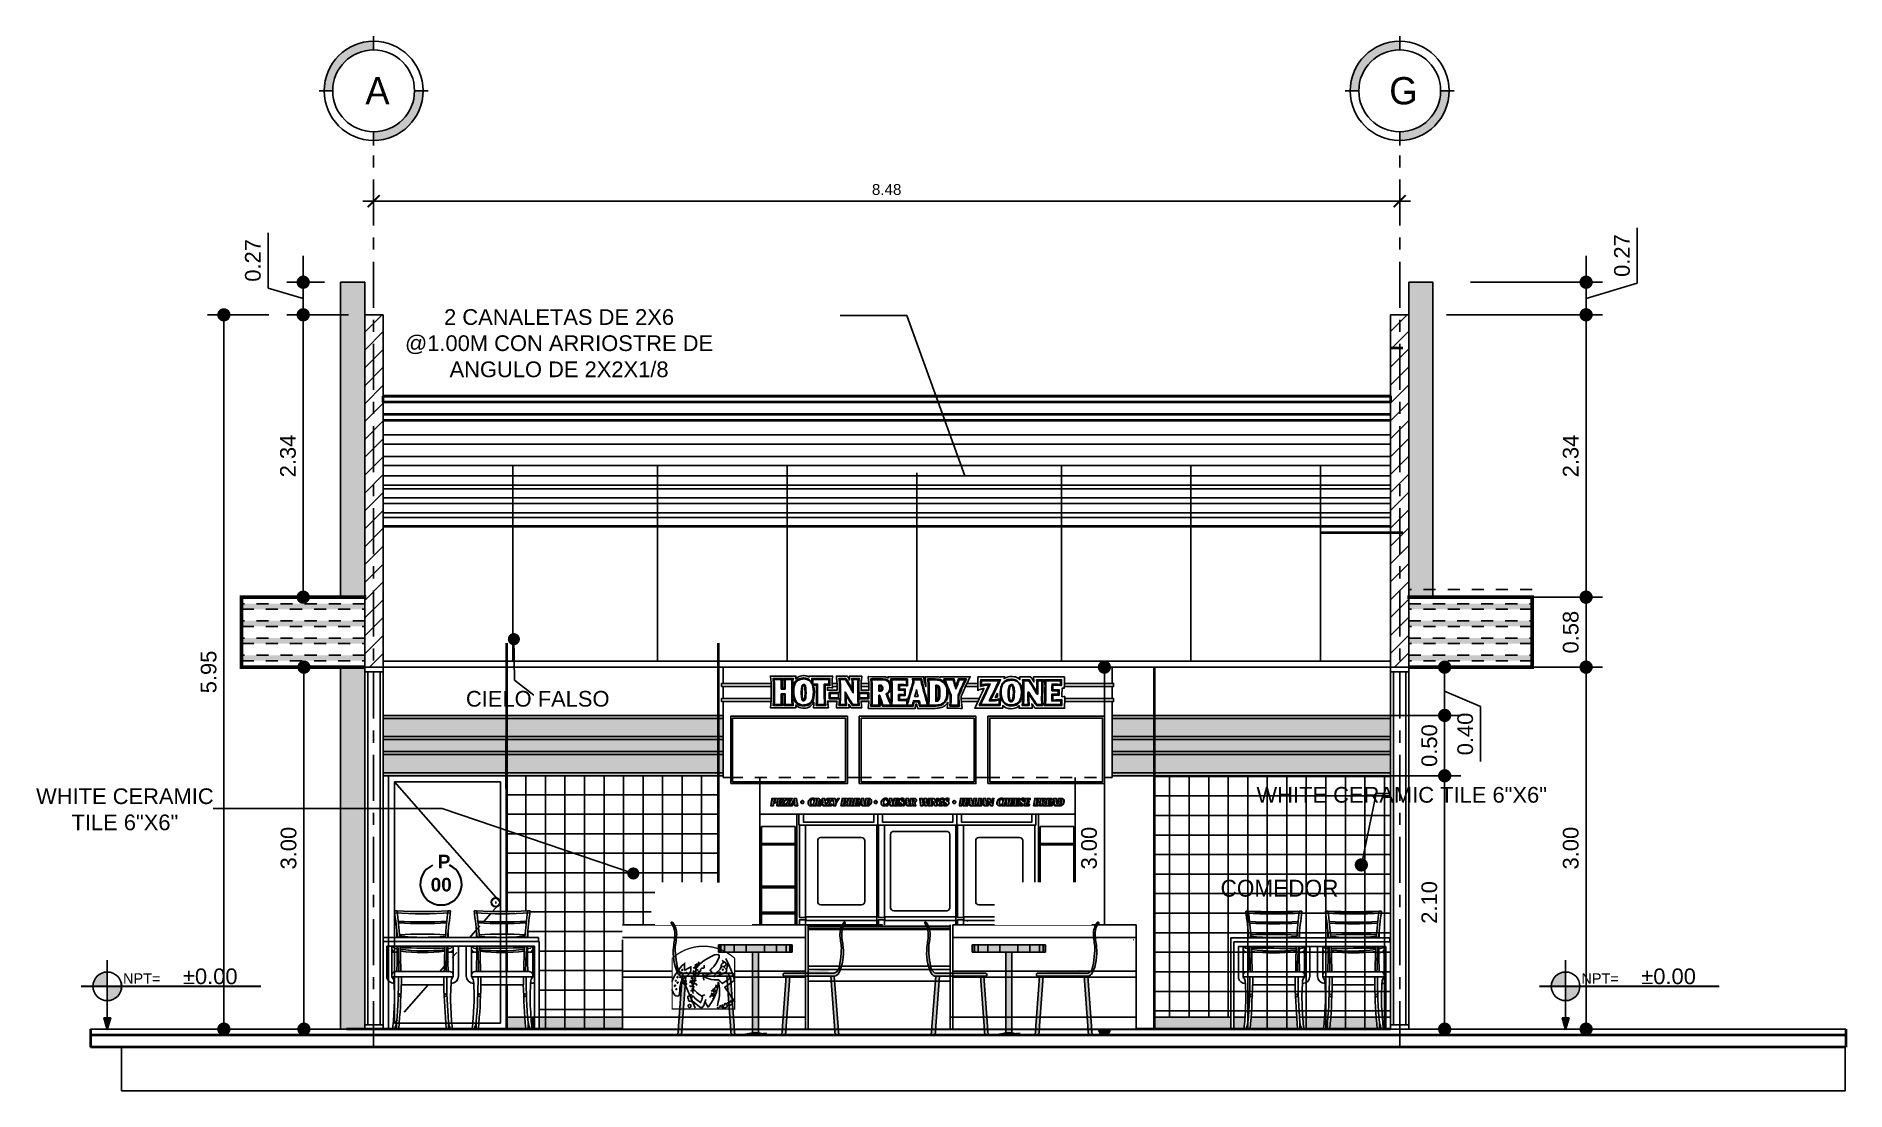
# Model space of a CAD drawing. Header units: metres. Extents: x 5805.4 to 5902.4, y 1788.4 to 1816.4.
# Drawn here: x 5841.6 to 5856.61, y 1788.61 to 1797.35 of the extents above; entities that cross this region are included whole.
import ezdxf
from ezdxf.enums import TextEntityAlignment as Align

# ---------------------------------------------------------------- set-up
doc = ezdxf.new("R2010")
doc.units = ezdxf.units.M
doc.header["$LTSCALE"] = 0.02
doc.set_wipeout_variables(frame=1)
doc.linetypes.add('CENTER2', pattern=[28.575, 19.05, -3.175, 3.175, -3.175])
doc.linetypes.add('HIDDEN', pattern=[0.375, 0.25, -0.125])
for name, color, linetype in [('A - Ejes', 7, 'CENTER2'), ('A-Acabados en Muros', 2, 'Continuous'), ('A-Acabados en Pared', 1, 'Continuous'), ('A-Cielo Reflejado', 2, 'Continuous'), ('A-Cotas', 7, 'Continuous'), ('A-Cotas Generales', 2, 'Continuous'), ('A-Muebles', 7, 'Continuous'), ('A-Paredes Externas', 3, 'Continuous'), ('A-Proyeccion de Dintel', 8, 'Continuous'), ('A-Puertas', 7, 'Continuous'), ('A-Texto Espacios', 7, 'Continuous'), ('COTAS', 7, 'Continuous'), ('DIM', 8, 'Continuous'), ('GRIDTEXT', 1, 'Continuous'), ('HACHT', 9, 'Continuous'), ('HATCH', 8, 'Continuous'), ('LCE A-ELEV-INT', 6, 'Continuous'), ('Q', 8, 'Continuous'), ('TE-Cubierta', 3, 'Continuous'), ('TE-Estrutura', 4, 'Continuous')]:
    doc.layers.add(name, color=color, linetype=linetype)
for name, color, linetype, lineweight in [('A-FACIA', 12, 'Continuous', 50), ('paredes', 5, 'Continuous', 40), ('simbologias generales', 7, 'Continuous', 30)]:
    doc.layers.add(name, color=color, linetype=linetype, lineweight=lineweight)
doc.layers.add('color cooler arriba', color=7, linetype='Continuous', true_color=0xab6b21)
doc.styles.add('Arial', font='arial.ttf', dxfattribs={"height": 0.15})
doc.styles.add('BANKGOTHIC', font='bgothl.ttf', dxfattribs={"height": 0.3})
doc.styles.add('Cotas 50', font='arial.ttf', dxfattribs={"height": 0.09})
doc.styles.add('Cotas 75', font='arial.ttf', dxfattribs={"height": 0.13})
doc.styles.add('PAOLA', font='arialbd.ttf')
doc.styles.get("Standard").update_dxf_attribs({"font": 'arial.ttf'})
doc.styles.add('TITTEXTL', font='')
doc.styles.get('TITTEXTL').set_extended_font_data('MicrogrammaDBolExt')
doc.dimstyles.new('COTAS 50', dxfattribs={"dimtxt": 0.09, "dimasz": 0.1, "dimexe": 0.09, "dimexo": 0, "dimgap": 0.05, "dimtad": 1, "dimzin": 1, "dimdsep": 46, "dimtxsty": 'Cotas 50', "dimblk": 'ARCHTICK', "dimcen": 0.1, "dimdle": 0.09, "dimclrd": 9, "dimclre": 9, "dimclrt": 256, "dimaunit": 1, "dimadec": 4, "dimazin": 0, "dimtfac": 1, "dimtmove": 0, "dimatfit": 3, "dimfxl": 0, "dimarcsym": 0})
doc.dimstyles.new('Estilo 75', dxfattribs={"dimtxt": 0.13, "dimasz": 0.11, "dimexe": 0.135, "dimexo": 0, "dimgap": 0.06, "dimtad": 1, "dimzin": 1, "dimdsep": 46, "dimtxsty": 'Cotas 75', "dimblk": 'DOT', "dimcen": 0.135, "dimdle": 0.135, "dimclrd": 9, "dimclre": 9, "dimclrt": 256, "dimadec": 0, "dimazin": 0, "dimtfac": 1, "dimtmove": 1, "dimatfit": 1, "dimfxl": 0, "dimarcsym": 0})

msp = doc.modelspace()

# ---------------------------------------------------------------- texts
at = {"layer": 'A-Cotas', "linetype": 'Continuous', "char_height": 0.13, "attachment_point": 5, "style": 'Cotas 75'}
for insert in [(5843.041, 1789.557), (5855.136, 1789.557)]:
    msp.add_mtext('±0.00', dxfattribs=dict(at, insert=insert))
at = {"layer": 'A-Cotas', "char_height": 0.0858, "attachment_point": 5, "style": 'Cotas 75'}
for insert in [(5842.473, 1789.54), (5842.473, 1789.54), (5842.473, 1789.54), (5842.473, 1789.54), (5842.473, 1789.54), (5854.568, 1789.54), (5854.568, 1789.54), (5854.568, 1789.54), (5854.568, 1789.54), (5854.568, 1789.54)]:
    msp.add_mtext('NPT=', dxfattribs=dict(at, insert=insert))
at = {"layer": 'A-Cotas Generales', "color": 7, "linetype": 'Continuous', "char_height": 0.13, "attachment_point": 5, "style": 'Arial'}
for s, insert in [('\\A1;2 CANALETAS DE 2X6\\P@1.00M CON ARRIOSTRE DE\\PANGULO DE 2X2X1/8', (5845.934, 1794.804, 2.948)), ('CIELO FALSO', (5845.757, 1791.857, 2.602)), ('WHITE CERAMIC TILE 6"X6"', (5852.923, 1791.061)), ('WHITE CERAMIC\\PTILE 6"X6"', (5842.333, 1790.941))]:
    msp.add_mtext(s, dxfattribs=dict(at, insert=insert))
at = {"layer": 'A-Texto Espacios', "color": 1, "insert": (5851.909, 1790.287), "char_height": 0.14, "attachment_point": 5, "style": 'BANKGOTHIC'}
msp.add_mtext_dynamic_manual_height_columns('COMEDOR', width=4.37948, gutter_width=0.75, heights=[0], dxfattribs=at)

# ---------------------------------------------------------------- blocks, each defined once
blk = doc.blocks.new('A$C23453A31')
at = {"ltscale": 40}
for p, q in [((112, 905), (92, 905)), ((502, 905), (522, 905)), ((722, 905), (702, 905)), ((1112, 905), (1132, 905)), ((72, 402), (72, 635)), ((542, 401), (542, 635)), ((582, 635), (582, 407)), ((642, 635), (642, 407)), ((682, 401), (682, 635)), ((1152, 402), (1152, 635)), ((515, 441), (99, 441)), ((708, 441), (1125, 441)), ((542, 401), (72, 401)), ((470, 340), (145, 340)), ((682, 401), (1152, 401)), ((754, 340), (1079, 340)), ((108, 52), (108, 5)), ((506, 52), (506, 5)), ((718, 52), (718, 5)), ((1115, 52), (1115, 5)), ((90, 0), (84, 0)), ((113, 0), (121, 0)), ((501, 0), (493, 0)), ((524, 0), (530, 0)), ((699, 0), (694, 0)), ((723, 0), (730, 0)), ((1110, 0), (1103, 0)), ((1134, 0), (1140, 0))]:
    blk.add_line(p, q, dxfattribs=at)
for p, q in [((5, 700), (889, 700)), ((889, 700), (1195, 700)), ((1195, 700), (1195, 670)), ((0, 670), (889, 670)), ((35, 635), (889, 635)), ((889, 670), (1200, 670)), ((889, 635), (1165, 635)), ((1165, 635), (1165, 0)), ((1200, 670), (1200, 1))]:
    blk.add_line(p, q)
blk.add_lwpolyline([(35, 389), (35, 635)])
for centre in [(132, 260), (482, 260), (741, 260), (1092, 260)]:
    blk.add_circle(centre, 10.1, dxfattribs=at)
for centre, radius, start, end in [((-3578, 395), 3705, 4.7233, 7.9133), ((307, 4688), 3805, 266.7939, 273.2061), ((307, 4705), 3805, 267.0624, 272.9376), ((-3635, 446), 3775, 3.8575, 6.9835), ((4249, 446), 3775, 173.0165, 176.1425), ((4192, 395), 3705, 172.0867, 175.2767), ((-2968, 395), 3705, 4.7233, 7.9133), ((917, 4688), 3805, 266.7939, 273.2061), ((917, 4705), 3805, 267.0624, 272.9376), ((-3025, 446), 3775, 3.8575, 6.9835), ((4858, 446), 3775, 173.0165, 176.1425), ((4801, 395), 3705, 172.0867, 175.2767), ((-4872, 586), 4985, 1.3084, 2.0257), ((307, 4625), 3805, 267.1978, 272.8022), ((307, 4625), 3817, 267.2246, 272.7754), ((295, -2563), 3290, 86.7076, 92.8801), ((312, 2232), 1530, 263.1989, 276.4444), ((317, 2094), 1402, 262.3916, 263.6235), ((317, 2094), 1402, 276.3765, 276.7884), ((5486, 586), 4985, 177.9743, 178.6916), ((-4263, 586), 4985, 1.3084, 2.0257), ((917, 4625), 3805, 267.1978, 272.8022), ((917, 4625), 3817, 267.2246, 272.7754), ((928, -2563), 3290, 87.1199, 93.2924), ((912, 2232), 1530, 263.5556, 276.8011), ((907, 2094), 1402, 263.2116, 263.6235), ((907, 2094), 1402, 276.3765, 277.6084), ((6096, 586), 4985, 177.9743, 178.6916), ((107, 625), 37.6, 203.7481, 278.6625), ((211, -506), 1102, 96.098, 97.228), ((106, 655), 37.6, 212.4029, 278.6625), ((-4872, 586), 4985, 358.3257, 0.5611), ((-3578, 395), 3705, 0.7056, 3.7154), ((-3635, 446), 3775, 359.9164, 2.8692), ((142, -22929), 23550, 89.1829, 90.015), ((323, 2163), 1564, 263.1378, 275.6556), ((307, 2044), 1458, 263.3164, 276.7102), ((4249, 446), 3775, 177.1308, 180.0836), ((4192, 395), 3705, 176.2846, 179.2944), ((5486, 586), 4985, 179.4389, 181.6743), ((508, 655), 37.6, 261.3375, 327.5971), ((508, 625), 37.6, 261.3375, 336.2519), ((403, -506), 1102, 82.772, 83.902), ((716, 625), 37.6, 203.7481, 278.6625), ((820, -506), 1102, 96.098, 97.228), ((716, 655), 37.6, 212.4029, 278.6625), ((-4263, 586), 4985, 358.3257, 0.5611), ((-2968, 395), 3705, 0.7056, 3.7154), ((-3025, 446), 3775, 359.9164, 2.8692), ((1081, -22929), 23550, 89.985, 90.8171), ((900, 2163), 1564, 264.3444, 276.8622), ((917, 2044), 1458, 263.2898, 276.6836), ((4858, 446), 3775, 177.1308, 180.0836), ((4801, 395), 3705, 176.2846, 179.2944), ((6096, 586), 4985, 179.4389, 181.6743), ((1117, 625), 37.6, 261.3375, 336.2519), ((1117, 655), 37.6, 261.3375, 327.5971), ((1013, -506), 1102, 82.772, 83.902), ((100, 411), 29.5, 88.6623, 159.0224), ((515, 411), 29.5, 20.9776, 91.3377), ((709, 411), 29.5, 88.6623, 159.0224), ((1124, 411), 29.5, 20.9776, 91.3377), ((89, 407), 56.5, 198.5546, 270), ((77, 402), 5, 180, 210.0015), ((27, 359), 60.9, 11.0722, 41.7414), ((-1463, 244), 1555, 356.6078, 4.6865), ((82, 370), 5, 4.6865, 15.16), ((82, 370), 5, 4.6865, 15.16), ((-3366, 368), 3489, 354.8038, 0.5293), ((-5501, 487), 5647, 355.0953, 358.5043), ((-3344, 372), 3489, 359.4699, 0.4641), ((3959, 372), 3489, 179.5359, 180.5301), ((6115, 487), 5647, 181.4951, 184.9041), ((3981, 372), 3489, 179.5359, 185.2612), ((2077, 244), 1555, 175.3135, 183.3922), ((526, 407), 56.5, 270, 0), ((590, 358), 64.6, 138.4098, 168.4805), ((698, 407), 56.5, 180, 270), ((633, 358), 64.6, 11.5195, 41.5902), ((-853, 244), 1555, 356.6078, 4.6865), ((-2757, 372), 3489, 354.7388, 0.4641), ((-4891, 487), 5647, 355.0959, 358.5049), ((-2735, 372), 3489, 359.4699, 0.4641), ((4568, 372), 3489, 179.5359, 180.5301), ((6724, 487), 5647, 181.4957, 184.9047), ((4590, 368), 3489, 179.4707, 185.1962), ((2686, 244), 1555, 175.3135, 183.3922), ((1135, 407), 56.5, 270, 301.9581), ((1196, 359), 60.9, 138.2586, 168.9278), ((1142, 370), 5, 164.84, 175.3135), ((1142, 370), 5, 164.84, 175.3135), ((1147, 402), 5, 329.9985, 0), ((-2140, 238), 2231, 354.0199, 357.7788), ((2754, 238), 2231, 182.2198, 185.9787), ((-1531, 238), 2231, 354.0213, 357.7802), ((3364, 238), 2231, 182.2212, 185.9801), ((84, 5), 5, 173.8655, 270), ((90, 5), 5, 270, 341.7462), ((-464, 188), 588, 341.7462, 346.6988), ((113, 5), 5, 180, 270), ((121, 5), 5, 270, 355.0279), ((493, 5), 5, 184.9721, 270), ((501, 5), 5, 270, 0), ((1077, 183), 586, 192.8611, 197.8241), ((524, 5), 5, 198.2538, 270), ((530, 5), 5, 270, 6.1345), ((694, 5), 5, 173.8655, 270), ((699, 5), 5, 270, 341.7462), ((147, 183), 586, 342.1759, 347.1389), ((723, 5), 5, 180, 270), ((730, 5), 5, 270, 355.0279), ((1103, 5), 5, 184.9721, 270), ((1110, 5), 5, 270, 0), ((1688, 188), 588, 193.3012, 198.2538), ((1134, 5), 5, 198.2538, 270), ((1140, 5), 5, 270, 6.1345)]:
    blk.add_arc(centre, radius, start, end, dxfattribs=at)
blk = doc.blocks.new('Simbolo niveles (Alzado)')
at = {"layer": 'A-Cotas', "ltscale": 10}
h = blk.add_hatch(color=256, dxfattribs=at)
h.paths.add_polyline_path([(0, 0.728, 0.414214), (-0.18, 0.548), (0, 0.548)])
h.paths.add_polyline_path([(0.18, 0.548), (0, 0.548), (0, 0.368, 0.414214)])
at = {"layer": 'A-Cotas', "ltscale": 0.05}
blk.add_hatch(color=6, dxfattribs=at).paths.add_polyline_path([(0.043, 0.153), (-0.043, 0.153), (0, 0)])
at = {"layer": 'A-Cotas', "color": 6, "ltscale": 10}
for p, q in [((0, 0.153), (0, 0.875)), ((-0.328, 0.548), (1.928, 0.548))]:
    blk.add_line(p, q, dxfattribs=at)
blk.add_lwpolyline([(0, 0), (-0.043, 0.153), (0.043, 0.153), (0, 0)], dxfattribs=at)
at = {"layer": 'A-Cotas', "color": 1, "ltscale": 10}
blk.add_circle((0, 0.548), 0.18, dxfattribs=at)
at = {"layer": 'A-Cotas', "insert": (0.433, 0.646), "char_height": 0.13, "attachment_point": 5, "style": 'Cotas 75'}
blk.add_mtext('NPT=', dxfattribs=at)
blk = doc.blocks.new('SIM-PUERTA')
blk.add_arc((0, 0, 0), 0.153, 114.2399, 65.7601)
at = {"color": 1, "style": 'PAOLA'}
blk.add_text('P', height=0.1, dxfattribs=at).set_placement((-0.024, 0.117, -1.357))
for tag, p in [('#', (-0.052, -0.037, -1.357)), ('1.00X2.10', (-0.377, -0.268, -1.357))]:
    blk.add_attdef(tag, p, '', height=0.1, dxfattribs=at)
blk = doc.blocks.new('_ArchTick')
at = {"color": 0, "linetype": 'ByBlock', "const_width": 0.15}
blk.add_lwpolyline([(-0.5, -0.5), (0.5, 0.5)], dxfattribs=at)
blk = doc.blocks.new('_Dot')
at = {"color": 0, "linetype": 'ByBlock', "lineweight": -2}
blk.add_line((-0.5, 0), (-1, 0), dxfattribs=at)
at = {"color": 0, "linetype": 'ByBlock', "const_width": 0.5}
blk.add_lwpolyline([(-0.25, 0, 1), (0.25, 0, 1)], format="xyb", close=True, dxfattribs=at)
blk = doc.blocks.new('BUBLE C')
at = {"layer": 'GRIDTEXT'}
h = blk.add_hatch(color=8, dxfattribs=at)
h.paths.add_polyline_path([(0, 0.7), (0, 0.763, 0.414214), (-0.363, 0.4), (-0.3, 0.4, -0.414214)])
h.paths.add_polyline_path([(0.363, 0.4), (0.3, 0.4, -0.414214), (0, 0.1), (0, 0.037, 0.414214)])
at = {"layer": 'GRIDTEXT', "color": 8}
for points in [[(0, 0.7), (0, 0.8)], [(-0.3, 0.4), (-0.4, 0.4)], [(0.3, 0.4), (0.4, 0.4)], [(0, 0.1), (0, 0)]]:
    blk.add_lwpolyline(points, dxfattribs=at)
blk.add_circle((0, 0.4), 0.363, dxfattribs=at)
at = {"layer": 'GRIDTEXT'}
blk.add_circle((0, 0.4), 0.3, dxfattribs=at)
at = {"layer": 'GRIDTEXT', "style": 'TITTEXTL'}
blk.add_attdef('A', text='', height=0.16, dxfattribs=at).set_placement((0, 0.4), align=Align.MIDDLE)
blk = doc.blocks.new('*D47')
at = {"layer": 'DIM', "color": 9, "lineweight": -2, "transparency": 16777216}
for p, q in [((5843.526, 1795.04), (5843.019, 1795.04)), ((5843.154, 1794.93), (5843.154, 1789.23)), ((5843.674, 1789.12), (5843.019, 1789.12))]:
    blk.add_line(p, q, dxfattribs=at)
at = {"layer": 'DIM', "color": 9, "lineweight": -2, "transparency": 16777216, "xscale": 0.11, "yscale": 0.11, "zscale": 0.11}
for p, rotation in [((5843.154, 1795.04), 90), ((5843.154, 1789.12), 270)]:
    blk.add_blockref('_Dot', p, dxfattribs=dict(at, rotation=rotation))
at = {"layer": 'DIM', "transparency": 16777216, "insert": (5843.028, 1792.08), "char_height": 0.13, "attachment_point": 5, "rotation": 90, "style": 'Cotas 75'}
blk.add_mtext('5.95', dxfattribs=at)
blk = doc.blocks.new('*D61')
at = {"layer": 'DIM', "color": 9, "lineweight": -2, "transparency": 16777216}
for p, q in [((5850.694, 1792.12), (5850.322, 1792.12)), ((5850.457, 1792.01), (5850.457, 1789.23)), ((5850.694, 1789.12), (5850.322, 1789.12))]:
    blk.add_line(p, q, dxfattribs=at)
at = {"layer": 'DIM', "color": 9, "lineweight": -2, "transparency": 16777216, "xscale": 0.11, "yscale": 0.11, "zscale": 0.11}
for p, rotation in [((5850.457, 1792.12), 90), ((5850.457, 1789.12), 270)]:
    blk.add_blockref('_Dot', p, dxfattribs=dict(at, rotation=rotation))
at = {"layer": 'DIM', "transparency": 16777216, "insert": (5850.33, 1790.62), "char_height": 0.13, "attachment_point": 5, "rotation": 90, "style": 'Cotas 75'}
blk.add_mtext('3.00', dxfattribs=at)
blk = doc.blocks.new('*D48')
at = {"layer": 'DIM', "color": 9, "lineweight": -2, "transparency": 16777216}
for p, q in [((5854.061, 1792.12), (5854.587, 1792.12)), ((5854.452, 1789.23), (5854.452, 1792.01)), ((5854.061, 1789.12), (5854.587, 1789.12))]:
    blk.add_line(p, q, dxfattribs=at)
at = {"layer": 'DIM', "color": 9, "lineweight": -2, "transparency": 16777216, "xscale": 0.11, "yscale": 0.11, "zscale": 0.11}
for p, rotation in [((5854.452, 1792.12), 90), ((5854.452, 1789.12), 270)]:
    blk.add_blockref('_Dot', p, dxfattribs=dict(at, rotation=rotation))
at = {"layer": 'DIM', "transparency": 16777216, "insert": (5854.325, 1790.62), "char_height": 0.13, "attachment_point": 5, "rotation": 90, "style": 'Cotas 75'}
blk.add_mtext('3.00', dxfattribs=at)
blk = doc.blocks.new('CASTER')
for p, q in [((-0.98, -0.25), (0.99, -0.25)), ((-0.98, -0.47), (-0.98, -0.25)), ((-0.98, -0.47), (0.52, -0.47)), ((-0.69, -0.47), (-0.69, -0.65)), ((-0.69, -0.65), (0.28, -2.69)), ((0.28, -2.69), (0.8, -2.69)), ((0.52, -0.47), (0.99, -0.47)), ((0.61, -0.65), (0.61, -0.47)), ((1.51, -1.01), (0.61, -0.65)), ((0.8, -2.69), (1.51, -1.01)), ((0.99, -0.25), (0.99, -0.47))]:
    blk.add_line(p, q)
blk.add_arc((0.53, -2.46), 1.47, 128.79739, 54.04408)
blk = doc.blocks.new('cres_cor_elev')
at = {"extrusion": (0, 0, -1)}
for p, q in [((-2.09, 69.99), (-2.09, 67.01)), ((-2.09, 66.43), (-1.84, 66.43)), ((23.42, 36.29), (23.42, 66.43)), ((23.42, 66.43), (23.64, 66.43)), ((23.64, 67.01), (23.64, 69.99)), ((21.38, 35.3), (21.38, 36.5)), ((21.38, 36.5), (21.5, 36.5)), ((21.5, 36.5), (21.5, 36.29)), ((21.5, 36.29), (23.42, 36.29)), ((23.42, 35.56), (21.5, 35.56)), ((21.5, 35.56), (21.5, 35.3)), ((21.5, 35.3), (21.38, 35.3))]:
    blk.add_line(p, q, dxfattribs=at)
for p, q in [((-2.09, 69.99), (-2.09, 67.01)), ((-2.09, 69.99), (-2.09, 67.01)), ((-2.09, 67.01), (-2.09, 66.43)), ((-2.09, 66.43), (-1.84, 66.43)), ((-2.09, 66.43), (23.64, 66.43)), ((23.42, 36.29), (23.42, 66.43)), ((23.42, 66.43), (23.64, 66.43)), ((23.64, 67.01), (23.64, 69.99)), ((23.64, 69.99), (23.64, 67.01)), ((23.64, 67.01), (23.64, 66.43)), ((-1.84, 36.5), (21.5, 36.5)), ((21.38, 35.3), (21.38, 36.5)), ((21.38, 36.5), (21.5, 36.5)), ((21.38, 36.5), (21.38, 35.3)), ((21.5, 36.5), (21.5, 36.29)), ((21.5, 36.29), (23.42, 36.29)), ((23.42, 35.56), (21.5, 35.56)), ((21.5, 35.56), (21.5, 35.3)), ((-1.84, 35.3), (21.5, 35.3)), ((21.5, 35.3), (21.38, 35.3))]:
    blk.add_line(p, q)
blk.add_lwpolyline([(22.16, 69.99), (22.16, 67.43), (-0.84, 67.43), (-0.84, 69.99)])
blk.add_lwpolyline([(21.5, 36.29), (23.42, 36.29), (23.42, 66.43), (21.5, 66.43)], close=True)
at = {"color": 8}
blk.add_lwpolyline([(3.16, 62.43), (16.5, 62.43, -0.414214), (17.5, 61.43), (17.5, 41.5, -0.414214), (16.5, 40.5), (3.16, 40.5, -0.414214), (2.16, 41.5), (2.16, 61.43, -0.414214)], format="xyb", close=True, dxfattribs=at)
for points in [[(-0.4, 3.45), (-0.4, 3.67), (1.57, 3.67), (1.57, 3.45), (1.28, 3.45), (1.27, 3.45), (1.27, 3.28), (0.96, 2.62), (1.13, 2.47), (1.27, 2.29), (1.38, 2.1), (1.46, 1.89), (1.52, 1.57), (1.52, 1.49), (1.52, 1.34), (1.49, 1.18), (1.43, 0.95), (1.32, 0.72), (1.13, 0.47), (0.98, 0.32), (0.75, 0.17), (0.48, 0.06), (0.13, 0), (0, 0), (-0.38, 0.07), (-0.75, 0.24), (-1.03, 0.48), (-1.23, 0.76), (-1.38, 1.17), (-1.41, 1.49), (-1.41, 1.56), (-1.35, 1.91), (-1.26, 2.13), (-1.1, 2.38), (-0.93, 2.56), (-0.86, 2.62), (-0.81, 2.66), (-0.92, 2.92), (-0.03, 3.28), (-0.03, 3.45)], [(19.6, 3.45), (19.6, 3.67), (21.57, 3.67), (21.57, 3.45), (21.28, 3.45), (21.27, 3.45), (21.27, 3.28), (20.96, 2.62), (21.13, 2.47), (21.28, 2.29), (21.38, 2.1), (21.46, 1.89), (21.52, 1.57), (21.53, 1.49), (21.52, 1.34), (21.5, 1.18), (21.43, 0.95), (21.32, 0.72), (21.14, 0.47), (20.98, 0.32), (20.75, 0.17), (20.48, 0.06), (20.13, 0), (20, 0), (19.62, 0.07), (19.25, 0.24), (18.97, 0.48), (18.77, 0.76), (18.62, 1.17), (18.59, 1.49), (18.59, 1.56), (18.66, 1.91), (18.75, 2.13), (18.91, 2.38), (19.07, 2.56), (19.15, 2.62), (19.19, 2.66), (19.08, 2.92), (19.97, 3.28), (19.97, 3.45)]]:
    blk.add_wipeout(points)
at = {"extrusion": (0, 0, -1)}
for p, q in [((-1.84, 66.43), (-1.84, 5.23)), ((23.42, 5.23), (23.42, 35.56)), ((-1.84, 5.23), (-2.23, 5.23)), ((-2.23, 5.23), (-2.23, 4.59)), ((-2.23, 4.59), (-2.23, 4.59)), ((-2.23, 3.67), (23.56, 3.67)), ((-2.23, 3.67), (23.56, 3.67)), ((23.56, 3.67), (-2.23, 3.67)), ((23.56, 5.23), (23.42, 5.23)), ((23.56, 4.59), (23.56, 5.23)), ((23.56, 3.67), (23.56, 4.59)), ((23.56, 4.59), (23.56, 4.59))]:
    blk.add_line(p, q, dxfattribs=at)
for p, q in [((-1.84, 66.43), (-1.84, 5.23)), ((-1.84, 66.43), (-1.84, 5.23)), ((23.42, 5.23), (23.42, 35.56)), ((-1.84, 5.23), (-2.23, 5.23)), ((-2.23, 5.23), (-2.23, 4.59)), ((-2.23, 4.59), (-2.23, 5.23)), ((-2.23, 5.23), (21.5, 5.23)), ((-2.23, 4.59), (-2.23, 4.59)), ((-2.23, 4.59), (23.56, 4.59)), ((-2.23, 4.59), (-2.23, 3.67)), ((-2.23, 3.67), (23.56, 3.67)), ((-2.23, 3.67), (23.56, 3.67)), ((23.56, 3.67), (-2.23, 3.67)), ((23.56, 3.67), (-2.23, 3.67)), ((23.56, 5.23), (23.42, 5.23)), ((23.42, 5.23), (23.56, 5.23)), ((23.56, 4.59), (23.56, 5.23)), ((23.56, 4.59), (23.56, 5.23)), ((23.56, 3.67), (23.56, 4.59)), ((23.56, 4.59), (23.56, 4.59)), ((23.56, 4.59), (23.56, 3.67))]:
    blk.add_line(p, q)
for points in [[(21.5, 5.23), (23.42, 5.23), (23.42, 35.56), (21.5, 35.56)], [(-0.4, 3.45), (-0.4, 3.67), (1.57, 3.67), (1.57, 3.45), (1.28, 3.45), (1.27, 3.45), (1.27, 3.28), (0.96, 2.62), (1.13, 2.47), (1.27, 2.29), (1.38, 2.1), (1.46, 1.89), (1.52, 1.57), (1.52, 1.49), (1.52, 1.34), (1.49, 1.18), (1.43, 0.95), (1.32, 0.72), (1.13, 0.47), (0.98, 0.32), (0.75, 0.17), (0.48, 0.06), (0.13, 0), (0, 0), (-0.38, 0.07), (-0.75, 0.24), (-1.03, 0.48), (-1.23, 0.76), (-1.38, 1.17), (-1.41, 1.49), (-1.41, 1.56), (-1.35, 1.91), (-1.26, 2.13), (-1.1, 2.38), (-0.93, 2.56), (-0.86, 2.62), (-0.81, 2.66), (-0.92, 2.92), (-0.03, 3.28), (-0.03, 3.45), (-0.4, 3.45), (-0.4, 3.45)], [(19.6, 3.45), (19.6, 3.67), (21.57, 3.67), (21.57, 3.45), (21.28, 3.45), (21.27, 3.45), (21.27, 3.28), (20.96, 2.62), (21.13, 2.47), (21.28, 2.29), (21.38, 2.1), (21.46, 1.89), (21.52, 1.57), (21.53, 1.49), (21.52, 1.34), (21.5, 1.18), (21.43, 0.95), (21.32, 0.72), (21.14, 0.47), (20.98, 0.32), (20.75, 0.17), (20.48, 0.06), (20.13, 0), (20, 0), (19.62, 0.07), (19.25, 0.24), (18.97, 0.48), (18.77, 0.76), (18.62, 1.17), (18.59, 1.49), (18.59, 1.56), (18.66, 1.91), (18.75, 2.13), (18.91, 2.38), (19.07, 2.56), (19.15, 2.62), (19.19, 2.66), (19.08, 2.92), (19.97, 3.28), (19.97, 3.45), (19.6, 3.45), (19.6, 3.45)]]:
    blk.add_lwpolyline(points, close=True)
at = {"extrusion": (0, 0, -1), "zscale": -1}
for p in [(-0.59, 3.93), (-20.59, 3.93)]:
    blk.add_blockref('CASTER', p, dxfattribs=at)
blk = doc.blocks.new('hnr_text')
at = {"color": 8}
for p, q in [((-63.5, -5.27), (-47.83, -5.27)), ((-27.94, -5.27), (-26.33, -5.27)), ((-18.45, -5.27), (-15.93, -5.27)), ((2.38, -5.27), (2.65, -5.27)), ((16.13, -5.27), (19.68, -5.27)), ((47.94, -5.27), (63.5, -5.27)), ((-64, -6.27), (-47.8, -6.27)), ((-63.5, -10.24), (-47.81, -10.24)), ((-63.5, -11.24), (-47.86, -11.24)), ((-29.36, -11.24), (-26.33, -11.24)), ((-27.81, -6.27), (-26.3, -6.27)), ((-18.49, -6.27), (-15.91, -6.27)), ((-18.43, -11.24), (-15.94, -11.24)), ((14.27, -10.24), (20.13, -10.24)), ((14.29, -11.24), (19.66, -11.24)), ((15.67, -6.27), (19.66, -6.27)), ((47.91, -6.27), (63.5, -6.27)), ((48.05, -10.24), (63.5, -10.24)), ((48.05, -11.24), (63.5, -11.24))]:
    blk.add_line(p, q, dxfattribs=at)
for p, q in [((-63.5, -10.24), (-63.5, -6.27)), ((-28.53, -9.98), (-28.53, -8.59)), ((-28.53, -8.59), (-28.42, -8.59)), ((-28.53, -8.75), (-28.53, -8.75)), ((-28.53, -8.75), (-28.53, -9.98)), ((-28.53, -10), (-28.53, -9.98)), ((-25.81, -10), (-28.53, -10)), ((-28.42, -8.59), (-28.23, -8.59)), ((-28.23, -8.59), (-25.81, -8.59)), ((-25.81, -8.59), (-25.81, -10)), ((-25.81, -8.75), (-25.81, -10)), ((-19, -8.75), (-19, -8.59)), ((-19, -8.59), (-16.28, -8.59)), ((-19, -8.75), (-19, -10)), ((-16.28, -10), (-19, -10)), ((-16.28, -8.59), (-16.28, -8.75)), ((-16.28, -10), (-16.28, -8.75)), ((63.5, -6.27), (63.5, -10.24))]:
    blk.add_line(p, q)
for points in [[(-63.5, -6.27), (-64, -6.27), (-64, -5.27), (-63.5, -5.27)], [(63.5, -6.27), (64, -6.27), (64, -5.27), (63.5, -5.27)], [(-63.5, -11.24), (-64, -11.24), (-64, -10.24), (-63.5, -10.24)], [(63.5, -11.24), (64, -11.24), (64, -10.24), (63.5, -10.24)]]:
    blk.add_lwpolyline(points)
for points, knots in [([(-44.53, -13.25), (-44.53, -13.25), (-48.05, -13.25), (-48.05, -13.25), (-48.05, -13.25), (-48.05, -13.25), (-47.92, -12.06), (-47.92, -12.06), (-47.92, -12.06), (-47.8, -10.97), (-47.81, -10.28), (-47.8, -9.63), (-47.8, -9.63), (-47.8, -9.63), (-47.8, -6.54), (-47.8, -6.54), (-47.8, -6.54), (-47.81, -5.88), (-47.8, -5.19), (-47.92, -4.11), (-47.92, -4.11), (-47.92, -4.11), (-48.05, -2.92), (-48.05, -2.92), (-48.05, -2.92), (-48.05, -2.92), (-44.48, -2.92), (-44.48, -2.92), (-44.48, -2.92), (-44.48, -2.92), (-39.75, -2.92), (-39.75, -2.92), (-39.75, -2.92), (-39.75, -2.92), (-39.87, -3.83), (-39.87, -3.83), (-39.87, -3.83), (-39.12, -3.13), (-38.17, -2.76), (-37.23, -2.76), (-37.23, -2.76), (-36.61, -2.76), (-35.98, -2.92), (-35.41, -3.24), (-35.41, -3.24), (-35.41, -3.24), (-35.45, -2.92), (-35.45, -2.92), (-35.45, -2.92), (-32.88, -2.92), (-30.31, -2.92), (-27.74, -2.92), (-27.74, -2.92), (-27.74, -2.92), (-27.92, -4.14), (-27.92, -4.14), (-27.92, -4.14), (-27.93, -4.25), (-27.94, -4.45), (-27.94, -4.77), (-27.94, -4.77), (-27.94, -5.09), (-27.93, -5.29), (-27.92, -5.4), (-27.92, -5.4), (-27.92, -5.4), (-27.73, -6.75), (-27.73, -6.75), (-27.73, -6.75), (-27.73, -6.75), (-29.08, -6.62), (-29.08, -6.62), (-29.08, -6.62), (-29.19, -6.61), (-29.31, -6.6), (-29.44, -6.59), (-29.44, -6.59), (-29.44, -6.59), (-29.44, -7.5), (-29.44, -7.5), (-29.44, -7.5), (-29.44, -7.5), (-26.29, -7.5), (-26.29, -7.5), (-26.29, -7.5), (-26.29, -7.5), (-26.29, -6.54), (-26.29, -6.54), (-26.29, -6.54), (-26.29, -5.88), (-26.29, -5.19), (-26.41, -4.11), (-26.41, -4.11), (-26.41, -4.11), (-26.54, -2.92), (-26.54, -2.92), (-26.54, -2.92), (-25.35, -2.92), (-24.15, -2.92), (-22.96, -2.92), (-22.96, -2.92), (-22.96, -2.92), (-22.65, -3.44), (-22.65, -3.44), (-22.65, -3.44), (-22.5, -3.69), (-22.35, -3.94), (-22.21, -4.19), (-22.21, -4.19), (-22.21, -4.16), (-22.21, -4.14), (-22.21, -4.11), (-22.21, -4.11), (-22.21, -4.11), (-22.34, -2.92), (-22.34, -2.92), (-22.34, -2.92), (-22.34, -2.92), (-18.24, -2.92), (-18.24, -2.92), (-18.24, -2.92), (-18.24, -2.92), (-18.37, -4.11), (-18.37, -4.11), (-18.37, -4.11), (-18.49, -5.19), (-18.48, -5.88), (-18.49, -6.54), (-18.49, -6.54), (-18.49, -6.54), (-18.49, -7.5), (-18.49, -7.5), (-18.49, -7.5), (-18.49, -7.5), (-15.9, -7.5), (-15.9, -7.5), (-15.9, -7.5), (-15.9, -7.5), (-15.9, -6.71), (-15.9, -6.71), (-15.9, -6.71), (-15.9, -6.06), (-15.9, -5.37), (-16.02, -4.29), (-16.02, -4.29), (-16.02, -4.29), (-16.15, -3.09), (-16.15, -3.09), (-16.15, -3.09), (-16.15, -3.09), (-11.36, -3.12), (-11.36, -3.12), (-11.36, -3.12), (-10.72, -3.12), (-10.11, -3.28), (-9.61, -3.57), (-9.61, -3.57), (-9.61, -3.57), (-9.66, -3.1), (-9.66, -3.1), (-9.66, -3.1), (-9.66, -3.1), (-2.7, -3.1), (-2.7, -3.1), (-2.7, -3.1), (-2.7, -3.1), (-2.7, -3.1), (-2.7, -3.1), (-2.7, -3.1), (-2.7, -3.1), (1.97, -3.1), (1.97, -3.1), (1.97, -3.1), (1.97, -3.1), (2.1, -4.02), (2.1, -4.02), (2.1, -4.02), (2.14, -4.36), (2.29, -4.92), (2.41, -5.38), (2.41, -5.38), (2.41, -5.38), (2.68, -6.34), (2.68, -6.34), (2.68, -6.34), (2.67, -5.79), (2.65, -5.17), (2.56, -4.29), (2.56, -4.29), (2.56, -4.29), (2.43, -3.1), (2.43, -3.1), (2.43, -3.1), (2.43, -3.1), (5.71, -3.1), (5.71, -3.1), (5.71, -3.1), (6.37, -3.1), (6.94, -3.15), (7.47, -3.3), (7.47, -3.3), (7.47, -3.3), (7.39, -3.1), (7.39, -3.1), (7.39, -3.1), (9.15, -3.1), (10.9, -3.1), (12.65, -3.1), (12.65, -3.1), (12.65, -3.1), (17.17, -3.1), (17.17, -3.1), (17.17, -3.1), (17.17, -3.1), (16.41, -4.64), (16.41, -4.64), (16.41, -4.64), (15.63, -6.22), (14.94, -7.82), (14.26, -9.43), (14.26, -9.43), (14.26, -9.43), (14.26, -10.5), (14.26, -10.5), (14.26, -10.5), (14.26, -11.19), (14.36, -11.96), (14.39, -12.23), (14.39, -12.23), (14.39, -12.23), (14.53, -13.43), (14.53, -13.43), (14.53, -13.43), (14.53, -13.43), (9.65, -13.41), (9.65, -13.41), (9.65, -13.41), (9.65, -13.41), (9.79, -12.22), (9.79, -12.22), (9.79, -12.22), (9.81, -12), (9.84, -11.81), (9.84, -11.59), (9.84, -11.59), (9.84, -11.59), (9.84, -11.46), (9.84, -11.46), (9.84, -11.46), (9.63, -11.82), (9.36, -12.16), (9.02, -12.46), (9.02, -12.46), (8.48, -12.94), (7.85, -13.16), (7.28, -13.28), (7.28, -13.28), (6.7, -13.4), (6.15, -13.43), (5.72, -13.43), (5.72, -13.43), (5.72, -13.43), (4.82, -13.43), (4.82, -13.43), (4.82, -13.43), (4.82, -13.43), (4.82, -13.43), (4.82, -13.43), (4.82, -13.43), (4.82, -13.43), (-0.04, -13.43), (-0.04, -13.43), (-0.04, -13.43), (-0.04, -13.43), (-0.21, -12.57), (-0.21, -12.57), (-0.21, -12.57), (-0.24, -12.44), (-0.27, -12.27), (-0.33, -12.04), (-0.33, -12.04), (-0.33, -12.04), (-0.56, -12.04), (-0.56, -12.04), (-0.56, -12.04), (-0.6, -12.22), (-0.62, -12.38), (-0.65, -12.53), (-0.65, -12.53), (-0.65, -12.53), (-0.8, -13.43), (-0.8, -13.43), (-0.8, -13.43), (-0.8, -13.43), (-2.41, -13.43), (-2.41, -13.43), (-2.41, -13.43), (-2.41, -13.43), (-2.41, -13.43), (-2.41, -13.43), (-2.41, -13.43), (-2.41, -13.43), (-9.66, -13.43), (-9.66, -13.43), (-9.66, -13.43), (-9.66, -13.43), (-9.66, -13.43), (-9.66, -13.43), (-9.66, -13.43), (-9.66, -13.43), (-12.15, -13.43), (-12.15, -13.43), (-12.15, -13.43), (-12.15, -13.43), (-16.15, -13.43), (-16.15, -13.43), (-16.15, -13.43), (-16.15, -13.43), (-16.02, -12.24), (-16.02, -12.24), (-16.02, -12.24), (-15.97, -11.79), (-15.94, -11.41), (-15.92, -11.07), (-15.92, -11.07), (-15.92, -11.07), (-18.45, -11.07), (-18.45, -11.07), (-18.45, -11.07), (-18.43, -11.36), (-18.41, -11.69), (-18.37, -12.06), (-18.37, -12.06), (-18.37, -12.06), (-18.24, -13.25), (-18.24, -13.25), (-18.24, -13.25), (-18.24, -13.25), (-21.74, -13.25), (-21.74, -13.25), (-21.74, -13.25), (-21.74, -13.25), (-22.06, -12.76), (-22.06, -12.76), (-22.06, -12.76), (-22.2, -12.53), (-22.34, -12.32), (-22.48, -12.11), (-22.48, -12.11), (-22.48, -12.11), (-22.35, -13.25), (-22.35, -13.25), (-22.35, -13.25), (-22.35, -13.25), (-26.54, -13.25), (-26.54, -13.25), (-26.54, -13.25), (-26.54, -13.25), (-26.41, -12.06), (-26.41, -12.06), (-26.41, -12.06), (-26.37, -11.69), (-26.35, -11.36), (-26.33, -11.07), (-26.33, -11.07), (-26.33, -11.07), (-29.36, -11.07), (-29.36, -11.07), (-29.36, -11.07), (-29.34, -11.4), (-29.32, -11.73), (-29.28, -12.07), (-29.28, -12.07), (-29.28, -12.07), (-29.16, -13.25), (-29.16, -13.25), (-29.16, -13.25), (-29.16, -13.25), (-34.03, -13.25), (-34.03, -13.25), (-34.03, -13.25), (-34.03, -13.25), (-33.91, -12.07), (-33.91, -12.07), (-33.91, -12.07), (-33.89, -11.86), (-33.88, -11.66), (-33.86, -11.46), (-33.86, -11.46), (-33.98, -11.65), (-34.11, -11.82), (-34.26, -11.99), (-34.26, -11.99), (-35.06, -12.91), (-36.15, -13.41), (-37.23, -13.41), (-37.23, -13.41), (-38.21, -13.41), (-39.14, -13), (-39.85, -12.35), (-39.85, -12.35), (-39.85, -12.35), (-39.71, -13.25), (-39.71, -13.25), (-39.71, -13.25), (-39.71, -13.25), (-44.53, -13.25), (-44.53, -13.25)], [0, 0, 0, 0, 0.009804, 0.009804, 0.009804, 0.014706, 0.019608, 0.019608, 0.019608, 0.02451, 0.029412, 0.029412, 0.029412, 0.034314, 0.039216, 0.039216, 0.039216, 0.044118, 0.04902, 0.04902, 0.04902, 0.053922, 0.058824, 0.058824, 0.058824, 0.063725, 0.068627, 0.068627, 0.068627, 0.073529, 0.078431, 0.078431, 0.078431, 0.083333, 0.088235, 0.088235, 0.088235, 0.093137, 0.098039, 0.098039, 0.098039, 0.102941, 0.107843, 0.107843, 0.107843, 0.112745, 0.117647, 0.117647, 0.117647, 0.122549, 0.127451, 0.127451, 0.127451, 0.132353, 0.137255, 0.137255, 0.137255, 0.142157, 0.147059, 0.147059, 0.147059, 0.151961, 0.156863, 0.156863, 0.156863, 0.161765, 0.166667, 0.166667, 0.166667, 0.171569, 0.176471, 0.176471, 0.176471, 0.181373, 0.186275, 0.186275, 0.186275, 0.191176, 0.196078, 0.196078, 0.196078, 0.20098, 0.205882, 0.205882, 0.205882, 0.210784, 0.215686, 0.215686, 0.215686, 0.220588, 0.22549, 0.22549, 0.22549, 0.230392, 0.235294, 0.235294, 0.235294, 0.240196, 0.245098, 0.245098, 0.245098, 0.25, 0.254902, 0.254902, 0.254902, 0.259804, 0.264706, 0.264706, 0.264706, 0.269608, 0.27451, 0.27451, 0.27451, 0.279412, 0.284314, 0.284314, 0.284314, 0.289216, 0.294118, 0.294118, 0.294118, 0.29902, 0.303922, 0.303922, 0.303922, 0.308824, 0.313725, 0.313725, 0.313725, 0.318627, 0.323529, 0.323529, 0.323529, 0.328431, 0.333333, 0.333333, 0.333333, 0.338235, 0.343137, 0.343137, 0.343137, 0.348039, 0.352941, 0.352941, 0.352941, 0.357843, 0.362745, 0.362745, 0.362745, 0.367647, 0.372549, 0.372549, 0.372549, 0.377451, 0.382353, 0.382353, 0.382353, 0.387255, 0.392157, 0.392157, 0.392157, 0.397059, 0.401961, 0.401961, 0.401961, 0.406863, 0.411765, 0.411765, 0.411765, 0.416667, 0.421569, 0.421569, 0.421569, 0.426471, 0.431373, 0.431373, 0.431373, 0.436275, 0.441176, 0.441176, 0.441176, 0.446078, 0.45098, 0.45098, 0.45098, 0.455882, 0.460784, 0.460784, 0.460784, 0.465686, 0.470588, 0.470588, 0.470588, 0.47549, 0.480392, 0.480392, 0.480392, 0.485294, 0.490196, 0.490196, 0.490196, 0.495098, 0.5, 0.5, 0.5, 0.504902, 0.509804, 0.509804, 0.509804, 0.514706, 0.519608, 0.519608, 0.519608, 0.52451, 0.529412, 0.529412, 0.529412, 0.534314, 0.539216, 0.539216, 0.539216, 0.544118, 0.54902, 0.54902, 0.54902, 0.553922, 0.558824, 0.558824, 0.558824, 0.563725, 0.568627, 0.568627, 0.568627, 0.573529, 0.578431, 0.578431, 0.578431, 0.583333, 0.588235, 0.588235, 0.588235, 0.593137, 0.598039, 0.598039, 0.598039, 0.602941, 0.607843, 0.607843, 0.607843, 0.612745, 0.617647, 0.617647, 0.617647, 0.622549, 0.627451, 0.627451, 0.627451, 0.632353, 0.637255, 0.637255, 0.637255, 0.642157, 0.647059, 0.647059, 0.647059, 0.651961, 0.656863, 0.656863, 0.656863, 0.661765, 0.666667, 0.666667, 0.666667, 0.671569, 0.676471, 0.676471, 0.676471, 0.681373, 0.686275, 0.686275, 0.686275, 0.691176, 0.696078, 0.696078, 0.696078, 0.70098, 0.705882, 0.705882, 0.705882, 0.710784, 0.715686, 0.715686, 0.715686, 0.720588, 0.72549, 0.72549, 0.72549, 0.730392, 0.735294, 0.735294, 0.735294, 0.740196, 0.745098, 0.745098, 0.745098, 0.75, 0.754902, 0.754902, 0.754902, 0.759804, 0.764706, 0.764706, 0.764706, 0.769608, 0.77451, 0.77451, 0.77451, 0.779412, 0.784314, 0.784314, 0.784314, 0.789216, 0.794118, 0.794118, 0.794118, 0.79902, 0.803922, 0.803922, 0.803922, 0.808824, 0.813725, 0.813725, 0.813725, 0.818627, 0.823529, 0.823529, 0.823529, 0.828431, 0.833333, 0.833333, 0.833333, 0.838235, 0.843137, 0.843137, 0.843137, 0.848039, 0.852941, 0.852941, 0.852941, 0.857843, 0.862745, 0.862745, 0.862745, 0.867647, 0.872549, 0.872549, 0.872549, 0.877451, 0.882353, 0.882353, 0.882353, 0.887255, 0.892157, 0.892157, 0.892157, 0.897059, 0.901961, 0.901961, 0.901961, 0.906863, 0.911765, 0.911765, 0.911765, 0.916667, 0.921569, 0.921569, 0.921569, 0.926471, 0.931373, 0.931373, 0.931373, 0.936275, 0.941176, 0.941176, 0.941176, 0.946078, 0.95098, 0.95098, 0.95098, 0.955882, 0.960784, 0.960784, 0.960784, 0.965686, 0.970588, 0.970588, 0.970588, 0.97549, 0.980392, 0.980392, 0.980392, 0.985294, 0.990196, 0.990196, 0.990196, 0.995098, 1, 1, 1, 1]), ([(-41.1, -6.54), (-41.1, -6.54), (-41.1, -6.54), (-41.1, -6.54), (-41.1, -6.54), (-41.1, -5.6), (-41.07, -4.72), (-40.97, -4), (-40.97, -4), (-40.97, -4), (-43.35, -4), (-43.35, -4), (-43.35, -4), (-43.32, -4.32), (-43.26, -4.98), (-43.26, -5.6), (-43.26, -5.6), (-43.26, -5.6), (-43.26, -7.14), (-43.26, -7.14), (-43.26, -7.14), (-43.26, -7.14), (-44.56, -7.14), (-44.56, -7.14), (-44.56, -7.14), (-44.56, -7.14), (-44.56, -5.6), (-44.56, -5.6), (-44.56, -5.6), (-44.56, -4.98), (-44.51, -4.32), (-44.48, -4), (-44.48, -4), (-44.48, -4), (-46.85, -4), (-46.85, -4), (-46.85, -4), (-46.73, -5.13), (-46.73, -5.89), (-46.73, -6.54), (-46.73, -6.54), (-46.73, -6.54), (-46.73, -9.64), (-46.73, -9.64), (-46.73, -9.64), (-46.73, -10.29), (-46.73, -11.05), (-46.85, -12.18), (-46.85, -12.18), (-46.85, -12.18), (-44.48, -12.18), (-44.48, -12.18), (-44.48, -12.18), (-44.51, -11.86), (-44.56, -11.2), (-44.56, -10.58), (-44.56, -10.58), (-44.56, -10.58), (-44.56, -8.65), (-44.56, -8.65), (-44.56, -8.65), (-44.56, -8.65), (-43.26, -8.65), (-43.26, -8.65), (-43.26, -8.65), (-43.26, -8.65), (-43.26, -10.58), (-43.26, -10.58), (-43.26, -10.58), (-43.26, -11.2), (-43.32, -11.86), (-43.35, -12.18), (-43.35, -12.18), (-43.35, -12.18), (-40.96, -12.18), (-40.96, -12.18), (-40.96, -12.18), (-41.1, -11.33), (-41.1, -10.2), (-41.1, -9.64), (-41.1, -9.64), (-41.1, -9.64), (-41.1, -6.54), (-41.1, -6.54)], [0, 0, 0, 0, 0.047619, 0.047619, 0.047619, 0.071429, 0.095238, 0.095238, 0.095238, 0.119048, 0.142857, 0.142857, 0.142857, 0.166667, 0.190476, 0.190476, 0.190476, 0.214286, 0.238095, 0.238095, 0.238095, 0.261905, 0.285714, 0.285714, 0.285714, 0.309524, 0.333333, 0.333333, 0.333333, 0.357143, 0.380952, 0.380952, 0.380952, 0.404762, 0.428571, 0.428571, 0.428571, 0.452381, 0.47619, 0.47619, 0.47619, 0.5, 0.52381, 0.52381, 0.52381, 0.547619, 0.571429, 0.571429, 0.571429, 0.595238, 0.619048, 0.619048, 0.619048, 0.642857, 0.666667, 0.666667, 0.666667, 0.690476, 0.714286, 0.714286, 0.714286, 0.738095, 0.761905, 0.761905, 0.761905, 0.785714, 0.809524, 0.809524, 0.809524, 0.833333, 0.857143, 0.857143, 0.857143, 0.880952, 0.904762, 0.904762, 0.904762, 0.928571, 0.952381, 0.952381, 0.952381, 0.97619, 1, 1, 1, 1]), ([(-37.23, -3.84), (-37.23, -3.84), (-37.23, -3.84), (-37.23, -3.84), (-37.23, -3.84), (-38.73, -3.84), (-40.43, -5.22), (-40.43, -8.09), (-40.43, -8.09), (-40.43, -10.95), (-38.73, -12.34), (-37.23, -12.34), (-37.23, -12.34), (-35.72, -12.34), (-34.03, -10.95), (-34.03, -8.09), (-34.03, -8.09), (-34.03, -5.22), (-35.72, -3.84), (-37.23, -3.84)], [0, 0, 0, 0, 0.2, 0.2, 0.2, 0.3, 0.4, 0.4, 0.4, 0.5, 0.6, 0.6, 0.6, 0.7, 0.8, 0.8, 0.8, 0.9, 1, 1, 1, 1]), ([(-37.23, -5.53), (-37.67, -5.53), (-38.01, -6.47), (-38.01, -8.27), (-38.01, -8.27), (-38.01, -10.07), (-37.67, -11.01), (-37.23, -11.01), (-37.23, -11.01), (-36.79, -11.01), (-36.45, -10.07), (-36.45, -8.27), (-36.45, -8.27), (-36.45, -6.47), (-36.79, -5.53), (-37.23, -5.53)], [0, 0, 0, 0, 0.25, 0.25, 0.25, 0.375, 0.5, 0.5, 0.5, 0.625, 0.75, 0.75, 0.75, 0.875, 1, 1, 1, 1]), ([(-34.22, -4), (-34.22, -4), (-34.22, -4), (-34.22, -4), (-34.22, -4), (-34.18, -4.21), (-34.18, -4.46), (-34.18, -4.78), (-34.18, -4.78), (-34.18, -5.1), (-34.18, -5.34), (-34.22, -5.56), (-34.22, -5.56), (-33.98, -5.53), (-33.68, -5.51), (-33.29, -5.51), (-33.29, -5.51), (-33.29, -5.51), (-32.68, -5.51), (-32.68, -5.51), (-32.68, -5.51), (-32.68, -5.51), (-32.68, -7.73), (-32.68, -7.73), (-32.68, -7.73), (-32.68, -9.27), (-32.69, -10.64), (-32.84, -12.18), (-32.84, -12.18), (-32.84, -12.18), (-30.35, -12.18), (-30.35, -12.18), (-30.35, -12.18), (-30.5, -10.64), (-30.51, -9.27), (-30.51, -7.73), (-30.51, -7.73), (-30.51, -7.73), (-30.51, -5.51), (-30.51, -5.51), (-30.51, -5.51), (-30.51, -5.51), (-29.9, -5.51), (-29.9, -5.51), (-29.9, -5.51), (-29.51, -5.51), (-29.21, -5.53), (-28.98, -5.56), (-28.98, -5.56), (-29.01, -5.34), (-29.01, -5.1), (-29.01, -4.78), (-29.01, -4.78), (-29.01, -4.46), (-29.01, -4.21), (-28.98, -4), (-28.98, -4), (-28.98, -4), (-34.22, -4), (-34.22, -4)], [0, 0, 0, 0, 0.066667, 0.066667, 0.066667, 0.1, 0.133333, 0.133333, 0.133333, 0.166667, 0.2, 0.2, 0.2, 0.233333, 0.266667, 0.266667, 0.266667, 0.3, 0.333333, 0.333333, 0.333333, 0.366667, 0.4, 0.4, 0.4, 0.433333, 0.466667, 0.466667, 0.466667, 0.5, 0.533333, 0.533333, 0.533333, 0.566667, 0.6, 0.6, 0.6, 0.633333, 0.666667, 0.666667, 0.666667, 0.7, 0.733333, 0.733333, 0.733333, 0.766667, 0.8, 0.8, 0.8, 0.833333, 0.866667, 0.866667, 0.866667, 0.9, 0.933333, 0.933333, 0.933333, 0.966667, 1, 1, 1, 1]), ([(-19.43, -4), (-19.43, -4), (-19.43, -4), (-19.43, -4), (-19.43, -4), (-19.43, -4), (-21.15, -4), (-21.15, -4), (-21.15, -4), (-21.02, -5.13), (-21.02, -5.89), (-21.02, -6.54), (-21.02, -6.54), (-21.02, -6.54), (-21.02, -8.41), (-21.02, -8.41), (-21.02, -8.41), (-21.02, -8.41), (-21.04, -8.41), (-21.04, -8.41), (-21.04, -8.41), (-21.86, -6.92), (-22.7, -5.45), (-23.57, -4), (-23.57, -4), (-23.57, -4), (-25.34, -4), (-25.34, -4), (-25.34, -4), (-25.22, -5.13), (-25.22, -5.89), (-25.22, -6.54), (-25.22, -6.54), (-25.22, -6.54), (-25.22, -9.64), (-25.22, -9.64), (-25.22, -9.64), (-25.22, -10.29), (-25.22, -11.05), (-25.34, -12.18), (-25.34, -12.18), (-25.34, -12.18), (-23.55, -12.18), (-23.55, -12.18), (-23.55, -12.18), (-23.67, -11.05), (-23.67, -10.29), (-23.67, -9.64), (-23.67, -9.64), (-23.67, -9.64), (-23.67, -8.08), (-23.67, -8.08), (-23.67, -8.08), (-23.67, -8.08), (-23.65, -8.08), (-23.65, -8.08), (-23.65, -8.08), (-23.1, -9.05), (-22.4, -10.27), (-21.16, -12.18), (-21.16, -12.18), (-21.16, -12.18), (-19.43, -12.18), (-19.43, -12.18), (-19.43, -12.18), (-19.56, -11.05), (-19.56, -10.29), (-19.56, -9.64), (-19.56, -9.64), (-19.56, -9.64), (-19.56, -6.54), (-19.56, -6.54), (-19.56, -6.54), (-19.56, -5.89), (-19.56, -5.13), (-19.43, -4)], [0, 0, 0, 0, 0.052632, 0.052632, 0.052632, 0.078947, 0.105263, 0.105263, 0.105263, 0.131579, 0.157895, 0.157895, 0.157895, 0.184211, 0.210526, 0.210526, 0.210526, 0.236842, 0.263158, 0.263158, 0.263158, 0.289474, 0.315789, 0.315789, 0.315789, 0.342105, 0.368421, 0.368421, 0.368421, 0.394737, 0.421053, 0.421053, 0.421053, 0.447368, 0.473684, 0.473684, 0.473684, 0.5, 0.526316, 0.526316, 0.526316, 0.552632, 0.578947, 0.578947, 0.578947, 0.605263, 0.631579, 0.631579, 0.631579, 0.657895, 0.684211, 0.684211, 0.684211, 0.710526, 0.736842, 0.736842, 0.736842, 0.763158, 0.789474, 0.789474, 0.789474, 0.815789, 0.842105, 0.842105, 0.842105, 0.868421, 0.894737, 0.894737, 0.894737, 0.921053, 0.947368, 0.947368, 0.947368, 0.973684, 1, 1, 1, 1]), ([(-9.05, -6.54), (-9.05, -6.54), (-9.05, -6.54), (-9.05, -6.54), (-9.05, -6.54), (-9.05, -5.28), (-9.88, -4.19), (-11.35, -4.18), (-11.35, -4.18), (-11.35, -4.18), (-14.95, -4.18), (-14.95, -4.18), (-14.95, -4.18), (-14.83, -5.31), (-14.83, -6.07), (-14.83, -6.72), (-14.83, -6.72), (-14.83, -6.72), (-14.83, -9.81), (-14.83, -9.81), (-14.83, -9.81), (-14.83, -10.47), (-14.83, -11.22), (-14.95, -12.36), (-14.95, -12.36), (-14.95, -12.36), (-12.59, -12.36), (-12.59, -12.36), (-12.59, -12.36), (-12.63, -12.06), (-12.66, -11.69), (-12.66, -11.25), (-12.66, -11.25), (-12.66, -11.25), (-12.66, -9.15), (-12.66, -9.15), (-12.66, -9.15), (-12.66, -9.15), (-12.38, -9.15), (-12.38, -9.15), (-12.38, -9.15), (-12.13, -9.88), (-11.75, -11.02), (-11.35, -12.36), (-11.35, -12.36), (-11.35, -12.36), (-8.72, -12.36), (-8.72, -12.36), (-8.72, -12.36), (-9.01, -11.88), (-9.34, -10.96), (-10.29, -8.69), (-10.29, -8.69), (-9.67, -8.37), (-9.05, -7.57), (-9.05, -6.54)], [0, 0, 0, 0, 0.071429, 0.071429, 0.071429, 0.107143, 0.142857, 0.142857, 0.142857, 0.178571, 0.214286, 0.214286, 0.214286, 0.25, 0.285714, 0.285714, 0.285714, 0.321429, 0.357143, 0.357143, 0.357143, 0.392857, 0.428571, 0.428571, 0.428571, 0.464286, 0.5, 0.5, 0.5, 0.535714, 0.571429, 0.571429, 0.571429, 0.607143, 0.642857, 0.642857, 0.642857, 0.678571, 0.714286, 0.714286, 0.714286, 0.75, 0.785714, 0.785714, 0.785714, 0.821429, 0.857143, 0.857143, 0.857143, 0.892857, 0.928571, 0.928571, 0.928571, 0.964286, 1, 1, 1, 1]), ([(-12.4, -7.82), (-12.4, -7.82), (-12.4, -7.82), (-12.4, -7.82), (-12.4, -7.82), (-12.56, -7.82), (-12.66, -7.79), (-12.66, -7.79), (-12.66, -7.79), (-12.66, -7.79), (-12.66, -5.89), (-12.66, -5.89), (-12.66, -5.89), (-12.59, -5.88), (-12.51, -5.87), (-12.39, -5.87), (-12.39, -5.87), (-11.79, -5.87), (-11.4, -6.26), (-11.4, -6.88), (-11.4, -6.88), (-11.4, -7.53), (-11.77, -7.82), (-12.4, -7.82)], [0, 0, 0, 0, 0.166667, 0.166667, 0.166667, 0.25, 0.333333, 0.333333, 0.333333, 0.416667, 0.5, 0.5, 0.5, 0.583333, 0.666667, 0.666667, 0.666667, 0.75, 0.833333, 0.833333, 0.833333, 0.916667, 1, 1, 1, 1]), ([(-12.39, -5.87), (-12.51, -5.87), (-12.59, -5.88), (-12.66, -5.89), (-12.66, -5.89), (-12.66, -5.89), (-12.66, -7.79), (-12.66, -7.79), (-12.66, -7.79), (-12.66, -7.79), (-12.56, -7.82), (-12.4, -7.82), (-12.4, -7.82), (-11.77, -7.82), (-11.4, -7.53), (-11.4, -6.88), (-11.4, -6.88), (-11.4, -6.26), (-11.79, -5.87), (-12.39, -5.87)], [0, 0, 0, 0, 0.2, 0.2, 0.2, 0.3, 0.4, 0.4, 0.4, 0.5, 0.6, 0.6, 0.6, 0.7, 0.8, 0.8, 0.8, 0.9, 1, 1, 1, 1]), ([(-6.23, -10.89), (-6.23, -10.89), (-6.23, -10.89), (-6.23, -10.89), (-6.23, -10.89), (-6.23, -10.89), (-6.23, -8.92), (-6.23, -8.92), (-6.23, -8.92), (-5.4, -8.92), (-4.73, -8.96), (-4.33, -8.98), (-4.33, -8.98), (-4.33, -8.98), (-4.33, -7.47), (-4.33, -7.47), (-4.33, -7.47), (-4.73, -7.49), (-5.4, -7.52), (-6.23, -7.52), (-6.23, -7.52), (-6.23, -7.52), (-6.23, -5.64), (-6.23, -5.64), (-6.23, -5.64), (-5.34, -5.64), (-4.3, -5.7), (-3.65, -5.73), (-3.65, -5.73), (-3.65, -5.73), (-3.65, -4.18), (-3.65, -4.18), (-3.65, -4.18), (-3.65, -4.18), (-8.46, -4.18), (-8.46, -4.18), (-8.46, -4.18), (-8.34, -5.31), (-8.34, -6.07), (-8.34, -6.72), (-8.34, -6.72), (-8.34, -6.72), (-8.34, -9.81), (-8.34, -9.81), (-8.34, -9.81), (-8.34, -10.47), (-8.34, -11.22), (-8.46, -12.36), (-8.46, -12.36), (-8.46, -12.36), (-3.48, -12.36), (-3.48, -12.36), (-3.48, -12.36), (-3.48, -12.36), (-3.48, -10.77), (-3.48, -10.77), (-3.48, -10.77), (-3.94, -10.82), (-4.6, -10.89), (-5.27, -10.89), (-5.27, -10.89), (-5.27, -10.89), (-6.23, -10.89), (-6.23, -10.89)], [0, 0, 0, 0, 0.0625, 0.0625, 0.0625, 0.09375, 0.125, 0.125, 0.125, 0.15625, 0.1875, 0.1875, 0.1875, 0.21875, 0.25, 0.25, 0.25, 0.28125, 0.3125, 0.3125, 0.3125, 0.34375, 0.375, 0.375, 0.375, 0.40625, 0.4375, 0.4375, 0.4375, 0.46875, 0.5, 0.5, 0.5, 0.53125, 0.5625, 0.5625, 0.5625, 0.59375, 0.625, 0.625, 0.625, 0.65625, 0.6875, 0.6875, 0.6875, 0.71875, 0.75, 0.75, 0.75, 0.78125, 0.8125, 0.8125, 0.8125, 0.84375, 0.875, 0.875, 0.875, 0.90625, 0.9375, 0.9375, 0.9375, 0.96875, 1, 1, 1, 1]), ([(1.38, -5.67), (1.26, -5.2), (1.1, -4.62), (1.04, -4.18), (1.04, -4.18), (1.04, -4.18), (-1.36, -4.18), (-1.36, -4.18), (-1.36, -4.18), (-1.36, -4.18), (-1.21, -4.88), (-1.21, -4.88), (-1.21, -4.88), (-1.28, -5.16), (-1.36, -5.45), (-1.49, -5.88), (-1.49, -5.88), (-1.49, -5.88), (-2.76, -10.25), (-2.76, -10.25), (-2.76, -10.25), (-3, -11.14), (-3.21, -11.83), (-3.42, -12.36), (-3.42, -12.36), (-3.42, -12.36), (-1.7, -12.36), (-1.7, -12.36), (-1.7, -12.36), (-1.65, -12.05), (-1.58, -11.59), (-1.36, -10.97), (-1.36, -10.97), (-1.36, -10.97), (0.5, -10.97), (0.5, -10.97), (0.5, -10.97), (0.69, -11.61), (0.79, -12.11), (0.84, -12.36), (0.84, -12.36), (0.84, -12.36), (3.3, -12.36), (3.3, -12.36), (3.3, -12.36), (3.05, -11.67), (2.83, -10.98), (2.48, -9.71), (2.48, -9.71), (2.48, -9.71), (1.38, -5.67), (1.38, -5.67)], [0, 0, 0, 0, 0.076923, 0.076923, 0.076923, 0.115385, 0.153846, 0.153846, 0.153846, 0.192308, 0.230769, 0.230769, 0.230769, 0.269231, 0.307692, 0.307692, 0.307692, 0.346154, 0.384615, 0.384615, 0.384615, 0.423077, 0.461538, 0.461538, 0.461538, 0.5, 0.538462, 0.538462, 0.538462, 0.576923, 0.615385, 0.615385, 0.615385, 0.653846, 0.692308, 0.692308, 0.692308, 0.730769, 0.769231, 0.769231, 0.769231, 0.807692, 0.846154, 0.846154, 0.846154, 0.884615, 0.923077, 0.923077, 0.923077, 0.961538, 1, 1, 1, 1]), ([(8.26, -4.9), (8.26, -4.9), (8.26, -4.9), (8.26, -4.9), (8.26, -4.9), (7.61, -4.37), (6.93, -4.18), (5.71, -4.18), (5.71, -4.18), (5.71, -4.18), (3.63, -4.18), (3.63, -4.18), (3.63, -4.18), (3.75, -5.31), (3.75, -6.07), (3.75, -6.72), (3.75, -6.72), (3.75, -6.72), (3.75, -9.81), (3.75, -9.81), (3.75, -9.81), (3.75, -10.47), (3.75, -11.22), (3.63, -12.36), (3.63, -12.36), (3.63, -12.36), (5.72, -12.36), (5.72, -12.36), (5.72, -12.36), (6.51, -12.36), (7.63, -12.27), (8.31, -11.66), (8.31, -11.66), (9.29, -10.79), (9.55, -9.39), (9.55, -8.14), (9.55, -8.14), (9.55, -6.58), (9.1, -5.59), (8.26, -4.9)], [0, 0, 0, 0, 0.1, 0.1, 0.1, 0.15, 0.2, 0.2, 0.2, 0.25, 0.3, 0.3, 0.3, 0.35, 0.4, 0.4, 0.4, 0.45, 0.5, 0.5, 0.5, 0.55, 0.6, 0.6, 0.6, 0.65, 0.7, 0.7, 0.7, 0.75, 0.8, 0.8, 0.8, 0.85, 0.9, 0.9, 0.9, 0.95, 1, 1, 1, 1]), ([(5.99, -11.12), (5.99, -11.12), (5.99, -11.12), (5.99, -11.12), (5.99, -11.12), (5.99, -11.12), (5.92, -11.12), (5.92, -11.12), (5.92, -11.12), (5.92, -11.12), (5.92, -5.87), (5.92, -5.87), (5.92, -5.87), (5.92, -5.87), (6.01, -5.87), (6.01, -5.87), (6.01, -5.87), (6.73, -5.87), (7.28, -6.43), (7.28, -8.36), (7.28, -8.36), (7.28, -10.59), (6.84, -11.12), (5.99, -11.12)], [0, 0, 0, 0, 0.166667, 0.166667, 0.166667, 0.25, 0.333333, 0.333333, 0.333333, 0.416667, 0.5, 0.5, 0.5, 0.583333, 0.666667, 0.666667, 0.666667, 0.75, 0.833333, 0.833333, 0.833333, 0.916667, 1, 1, 1, 1]), ([(13.19, -9.22), (13.19, -9.22), (13.19, -9.22), (13.19, -9.22), (13.19, -9.22), (13.9, -7.53), (14.62, -5.85), (15.45, -4.18), (15.45, -4.18), (15.45, -4.18), (13.5, -4.18), (13.5, -4.18), (13.5, -4.18), (13.3, -5), (12.83, -6.35), (12.5, -7.11), (12.5, -7.11), (12.04, -5.76), (11.66, -4.59), (11.66, -4.18), (11.66, -4.18), (11.66, -4.18), (8.97, -4.18), (8.97, -4.18), (8.97, -4.18), (8.97, -4.18), (10.96, -9.24), (10.96, -9.24), (10.96, -9.24), (10.96, -9.24), (10.96, -10.5), (10.96, -10.5), (10.96, -10.5), (10.96, -11.28), (10.86, -12.1), (10.83, -12.36), (10.83, -12.36), (10.83, -12.36), (13.32, -12.36), (13.32, -12.36), (13.32, -12.36), (13.29, -12.1), (13.19, -11.28), (13.19, -10.5), (13.19, -10.5), (13.19, -10.5), (13.19, -9.22), (13.19, -9.22)], [0, 0, 0, 0, 0.083333, 0.083333, 0.083333, 0.125, 0.166667, 0.166667, 0.166667, 0.208333, 0.25, 0.25, 0.25, 0.291667, 0.333333, 0.333333, 0.333333, 0.375, 0.416667, 0.416667, 0.416667, 0.458333, 0.5, 0.5, 0.5, 0.541667, 0.583333, 0.583333, 0.583333, 0.625, 0.666667, 0.666667, 0.666667, 0.708333, 0.75, 0.75, 0.75, 0.791667, 0.833333, 0.833333, 0.833333, 0.875, 0.916667, 0.916667, 0.916667, 0.958333, 1, 1, 1, 1]), ([(42.09, -3.19), (42.09, -3.19), (47.95, -3.19), (47.95, -3.19), (47.95, -3.19), (47.95, -3.19), (47.9, -6.91), (47.9, -6.91), (47.9, -6.91), (47.9, -6.91), (47.16, -6.87), (47.16, -6.87), (47.16, -6.87), (47.16, -6.87), (47.12, -9.66), (47.12, -9.66), (47.12, -9.66), (47.12, -9.66), (48.05, -9.55), (48.05, -9.55), (48.05, -9.55), (48.05, -9.55), (48, -13.38), (48, -13.38), (48, -13.38), (48, -13.38), (41.94, -13.38), (41.94, -13.38), (41.94, -13.38), (41.94, -13.38), (40.32, -13.38), (40.32, -13.38), (40.32, -13.38), (40.32, -13.38), (38.33, -13.38), (38.33, -13.38), (38.33, -13.38), (38.33, -13.38), (38.02, -12.93), (38.02, -12.93), (38.02, -12.93), (37.77, -12.58), (37.54, -12.25), (37.32, -11.94), (37.32, -11.94), (37.33, -12.02), (37.34, -12.11), (37.35, -12.2), (37.35, -12.2), (37.35, -12.2), (37.48, -13.38), (37.48, -13.38), (37.48, -13.38), (37.48, -13.38), (33.12, -13.38), (33.12, -13.38), (33.12, -13.38), (33.12, -13.38), (33.24, -12.56), (33.24, -12.56), (33.24, -12.56), (32.43, -13.21), (31.46, -13.54), (30.52, -13.54), (30.52, -13.54), (29.57, -13.54), (28.61, -13.21), (27.81, -12.55), (27.81, -12.55), (27.81, -12.55), (27.8, -13.38), (27.8, -13.38), (27.8, -13.38), (27.8, -13.38), (18.65, -13.38), (18.65, -13.38), (18.65, -13.38), (18.65, -13.38), (21.7, -6.91), (21.7, -6.91), (21.7, -6.91), (21.43, -6.97), (21.22, -7.04), (21.04, -7.09), (21.04, -7.09), (21.04, -7.09), (19.63, -7.53), (19.63, -7.53), (19.63, -7.53), (19.63, -7.53), (19.68, -4.24), (19.68, -4.24), (19.68, -4.24), (19.68, -4.24), (19.69, -3.19), (19.69, -3.19), (19.69, -3.19), (19.69, -3.19), (28.51, -3.19), (28.51, -3.19), (28.51, -3.19), (28.51, -3.19), (28.23, -3.78), (28.23, -3.78), (28.23, -3.78), (28.96, -3.29), (29.8, -3.03), (30.63, -3.03), (30.63, -3.03), (31.58, -3.03), (32.56, -3.37), (33.36, -4.04), (33.36, -4.04), (33.36, -4.04), (33.27, -3.19), (33.27, -3.19), (33.27, -3.19), (34.5, -3.19), (35.73, -3.19), (36.96, -3.19), (36.96, -3.19), (36.96, -3.19), (37.28, -3.68), (37.28, -3.68), (37.28, -3.68), (37.52, -4.05), (37.75, -4.43), (37.99, -4.8), (37.99, -4.8), (37.98, -4.66), (37.97, -4.52), (37.95, -4.37), (37.95, -4.37), (37.95, -4.37), (37.83, -3.19), (37.83, -3.19), (37.83, -3.19), (37.83, -3.19), (42.09, -3.19), (42.09, -3.19), (42.09, -3.19), (42.09, -3.19), (42.09, -3.19), (42.09, -3.19)], [0, 0, 0, 0, 0.027778, 0.027778, 0.027778, 0.041667, 0.055556, 0.055556, 0.055556, 0.069444, 0.083333, 0.083333, 0.083333, 0.097222, 0.111111, 0.111111, 0.111111, 0.125, 0.138889, 0.138889, 0.138889, 0.152778, 0.166667, 0.166667, 0.166667, 0.180556, 0.194444, 0.194444, 0.194444, 0.208333, 0.222222, 0.222222, 0.222222, 0.236111, 0.25, 0.25, 0.25, 0.263889, 0.277778, 0.277778, 0.277778, 0.291667, 0.305556, 0.305556, 0.305556, 0.319444, 0.333333, 0.333333, 0.333333, 0.347222, 0.361111, 0.361111, 0.361111, 0.375, 0.388889, 0.388889, 0.388889, 0.402778, 0.416667, 0.416667, 0.416667, 0.430556, 0.444444, 0.444444, 0.444444, 0.458333, 0.472222, 0.472222, 0.472222, 0.486111, 0.5, 0.5, 0.5, 0.513889, 0.527778, 0.527778, 0.527778, 0.541667, 0.555556, 0.555556, 0.555556, 0.569444, 0.583333, 0.583333, 0.583333, 0.597222, 0.611111, 0.611111, 0.611111, 0.625, 0.638889, 0.638889, 0.638889, 0.652778, 0.666667, 0.666667, 0.666667, 0.680556, 0.694444, 0.694444, 0.694444, 0.708333, 0.722222, 0.722222, 0.722222, 0.736111, 0.75, 0.75, 0.75, 0.763889, 0.777778, 0.777778, 0.777778, 0.791667, 0.805556, 0.805556, 0.805556, 0.819444, 0.833333, 0.833333, 0.833333, 0.847222, 0.861111, 0.861111, 0.861111, 0.875, 0.888889, 0.888889, 0.888889, 0.902778, 0.916667, 0.916667, 0.916667, 0.930556, 0.944444, 0.944444, 0.944444, 0.958333, 0.972222, 0.972222, 0.972222, 0.986111, 1, 1, 1, 1]), ([(20.59, -12.16), (20.59, -12.16), (20.59, -12.16), (20.59, -12.16), (20.59, -12.16), (20.59, -12.16), (26.59, -12.16), (26.59, -12.16), (26.59, -12.16), (26.59, -12.16), (26.61, -10.66), (26.61, -10.66), (26.61, -10.66), (25.89, -10.9), (25.01, -10.99), (24.17, -10.99), (24.17, -10.99), (24.17, -10.99), (23.38, -10.99), (23.38, -10.99), (23.38, -10.99), (23.38, -10.99), (26.56, -4.42), (26.56, -4.42), (26.56, -4.42), (26.56, -4.42), (20.9, -4.42), (20.9, -4.42), (20.9, -4.42), (20.9, -4.42), (20.88, -5.86), (20.88, -5.86), (20.88, -5.86), (21.38, -5.71), (22.18, -5.51), (23.47, -5.5), (23.47, -5.5), (23.47, -5.5), (23.72, -5.49), (23.72, -5.49), (23.72, -5.49), (23.72, -5.49), (20.59, -12.16), (20.59, -12.16)], [0, 0, 0, 0, 0.090909, 0.090909, 0.090909, 0.136364, 0.181818, 0.181818, 0.181818, 0.227273, 0.272727, 0.272727, 0.272727, 0.318182, 0.363636, 0.363636, 0.363636, 0.409091, 0.454545, 0.454545, 0.454545, 0.5, 0.545455, 0.545455, 0.545455, 0.590909, 0.636364, 0.636364, 0.636364, 0.681818, 0.727273, 0.727273, 0.727273, 0.772727, 0.818182, 0.818182, 0.818182, 0.863636, 0.909091, 0.909091, 0.909091, 0.954545, 1, 1, 1, 1]), ([(27.26, -8.29), (27.26, -8.29), (27.26, -8.29), (27.26, -8.29), (27.26, -8.29), (27.26, -8.32), (27.26, -8.35), (27.26, -8.38), (27.26, -8.38), (27.27, -11.06), (28.99, -12.31), (30.52, -12.31), (30.52, -12.31), (32.06, -12.31), (33.84, -11.03), (33.88, -8.29), (33.88, -8.29), (33.88, -8.26), (33.88, -8.23), (33.88, -8.2), (33.88, -8.2), (33.88, -5.51), (32.16, -4.26), (30.63, -4.26), (30.63, -4.26), (29.09, -4.26), (27.31, -5.54), (27.26, -8.29), (27.26, -8.29), (27.26, -8.29), (27.26, -8.29), (27.26, -8.29), (27.26, -8.29), (27.26, -8.29), (27.26, -8.29), (27.26, -8.29)], [0, 0, 0, 0, 0.111111, 0.111111, 0.111111, 0.166667, 0.222222, 0.222222, 0.222222, 0.277778, 0.333333, 0.333333, 0.333333, 0.388889, 0.444444, 0.444444, 0.444444, 0.5, 0.555556, 0.555556, 0.555556, 0.611111, 0.666667, 0.666667, 0.666667, 0.722222, 0.777778, 0.777778, 0.777778, 0.833333, 0.888889, 0.888889, 0.888889, 0.944444, 1, 1, 1, 1]), ([(29.8, -10.58), (29.8, -10.58), (29.8, -10.58), (29.8, -10.58), (29.8, -10.58), (29.65, -10.13), (29.56, -9.48), (29.56, -8.64), (29.56, -8.64), (29.56, -8.58), (29.56, -8.52), (29.56, -8.46), (29.56, -8.46), (29.57, -7.57), (29.68, -6.88), (29.84, -6.4), (29.84, -6.4), (30.01, -5.93), (30.25, -5.62), (30.61, -5.61), (30.61, -5.61), (30.96, -5.62), (31.19, -5.92), (31.34, -6.36), (31.34, -6.36), (31.5, -6.81), (31.59, -7.46), (31.59, -8.3), (31.59, -8.3), (31.59, -8.35), (31.59, -8.41), (31.58, -8.47), (31.58, -8.47), (31.57, -9.37), (31.47, -10.06), (31.3, -10.53), (31.3, -10.53), (31.14, -11), (30.9, -11.32), (30.54, -11.33), (30.54, -11.33), (30.19, -11.32), (29.95, -11.02), (29.8, -10.58)], [0, 0, 0, 0, 0.090909, 0.090909, 0.090909, 0.136364, 0.181818, 0.181818, 0.181818, 0.227273, 0.272727, 0.272727, 0.272727, 0.318182, 0.363636, 0.363636, 0.363636, 0.409091, 0.454545, 0.454545, 0.454545, 0.5, 0.545455, 0.545455, 0.545455, 0.590909, 0.636364, 0.636364, 0.636364, 0.681818, 0.727273, 0.727273, 0.727273, 0.772727, 0.818182, 0.818182, 0.818182, 0.863636, 0.909091, 0.909091, 0.909091, 0.954545, 1, 1, 1, 1]), ([(40.58, -12.16), (40.58, -12.16), (40.58, -12.16), (40.58, -12.16), (40.58, -12.16), (40.51, -11.42), (40.49, -10.85), (40.49, -10.36), (40.49, -10.36), (40.49, -10.17), (40.49, -9.98), (40.5, -9.81), (40.5, -9.81), (40.5, -9.81), (40.54, -6.76), (40.54, -6.76), (40.54, -6.76), (40.55, -6.15), (40.56, -5.44), (40.69, -4.42), (40.69, -4.42), (40.69, -4.42), (39.19, -4.42), (39.19, -4.42), (39.19, -4.42), (39.26, -5.15), (39.28, -5.72), (39.28, -6.21), (39.28, -6.21), (39.28, -6.41), (39.27, -6.59), (39.27, -6.77), (39.27, -6.77), (39.27, -6.77), (39.24, -8.76), (39.24, -8.76), (39.24, -8.76), (39.24, -8.76), (39.09, -8.76), (39.09, -8.76), (39.09, -8.76), (39.09, -8.76), (38.97, -8.76), (38.97, -8.76), (38.97, -8.76), (38.97, -8.76), (38.92, -8.68), (38.92, -8.68), (38.92, -8.68), (38.08, -7.24), (37.19, -5.83), (36.29, -4.42), (36.29, -4.42), (36.29, -4.42), (34.63, -4.42), (34.63, -4.42), (34.63, -4.42), (34.7, -5.15), (34.72, -5.72), (34.72, -6.21), (34.72, -6.21), (34.72, -6.41), (34.72, -6.59), (34.72, -6.77), (34.72, -6.77), (34.72, -6.77), (34.67, -9.81), (34.67, -9.81), (34.67, -9.81), (34.66, -10.42), (34.66, -11.13), (34.53, -12.16), (34.53, -12.16), (34.53, -12.16), (36.11, -12.16), (36.11, -12.16), (36.11, -12.16), (36.04, -11.42), (36.02, -10.85), (36.02, -10.36), (36.02, -10.36), (36.02, -10.17), (36.03, -9.98), (36.03, -9.81), (36.03, -9.81), (36.03, -9.81), (36.05, -8.11), (36.05, -8.11), (36.05, -8.11), (36.05, -8.11), (36.21, -8.11), (36.21, -8.11), (36.21, -8.11), (36.21, -8.11), (36.33, -8.11), (36.33, -8.11), (36.33, -8.11), (36.33, -8.11), (36.37, -8.19), (36.37, -8.19), (36.37, -8.19), (36.94, -9.14), (37.68, -10.31), (38.97, -12.16), (38.97, -12.16), (38.97, -12.16), (40.58, -12.16), (40.58, -12.16)], [0, 0, 0, 0, 0.037037, 0.037037, 0.037037, 0.055556, 0.074074, 0.074074, 0.074074, 0.092593, 0.111111, 0.111111, 0.111111, 0.12963, 0.148148, 0.148148, 0.148148, 0.166667, 0.185185, 0.185185, 0.185185, 0.203704, 0.222222, 0.222222, 0.222222, 0.240741, 0.259259, 0.259259, 0.259259, 0.277778, 0.296296, 0.296296, 0.296296, 0.314815, 0.333333, 0.333333, 0.333333, 0.351852, 0.37037, 0.37037, 0.37037, 0.388889, 0.407407, 0.407407, 0.407407, 0.425926, 0.444444, 0.444444, 0.444444, 0.462963, 0.481481, 0.481481, 0.481481, 0.5, 0.518519, 0.518519, 0.518519, 0.537037, 0.555556, 0.555556, 0.555556, 0.574074, 0.592593, 0.592593, 0.592593, 0.611111, 0.62963, 0.62963, 0.62963, 0.648148, 0.666667, 0.666667, 0.666667, 0.685185, 0.703704, 0.703704, 0.703704, 0.722222, 0.740741, 0.740741, 0.740741, 0.759259, 0.777778, 0.777778, 0.777778, 0.796296, 0.814815, 0.814815, 0.814815, 0.833333, 0.851852, 0.851852, 0.851852, 0.87037, 0.888889, 0.888889, 0.888889, 0.907407, 0.925926, 0.925926, 0.925926, 0.944444, 0.962963, 0.962963, 0.962963, 0.981481, 1, 1, 1, 1]), ([(46.79, -12.16), (46.79, -12.16), (46.79, -12.16), (46.79, -12.16), (46.79, -12.16), (46.79, -12.16), (46.81, -10.93), (46.81, -10.93), (46.81, -10.93), (46.32, -10.98), (45.67, -11.03), (45.02, -11.03), (45.02, -11.03), (45.02, -11.03), (43.82, -11.03), (43.82, -11.03), (43.82, -11.03), (43.82, -11.03), (43.85, -8.77), (43.85, -8.77), (43.85, -8.77), (43.85, -8.77), (44.01, -8.77), (44.01, -8.77), (44.01, -8.77), (44.81, -8.77), (45.47, -8.8), (45.91, -8.82), (45.91, -8.82), (45.91, -8.82), (45.92, -7.67), (45.92, -7.67), (45.92, -7.67), (45.48, -7.69), (44.82, -7.71), (44.03, -7.71), (44.03, -7.71), (44.03, -7.71), (43.86, -7.71), (43.86, -7.71), (43.86, -7.71), (43.86, -7.71), (43.89, -5.54), (43.89, -5.54), (43.89, -5.54), (43.89, -5.54), (44.05, -5.54), (44.05, -5.54), (44.05, -5.54), (44.96, -5.54), (45.98, -5.59), (46.69, -5.62), (46.69, -5.62), (46.69, -5.62), (46.71, -4.42), (46.71, -4.42), (46.71, -4.42), (46.71, -4.42), (41.83, -4.42), (41.83, -4.42), (41.83, -4.42), (41.9, -5.15), (41.92, -5.72), (41.92, -6.21), (41.92, -6.21), (41.92, -6.41), (41.92, -6.59), (41.91, -6.77), (41.91, -6.77), (41.91, -6.77), (41.87, -9.81), (41.87, -9.81), (41.87, -9.81), (41.86, -10.42), (41.85, -11.13), (41.73, -12.16), (41.73, -12.16), (41.73, -12.16), (46.79, -12.16), (46.79, -12.16)], [0, 0, 0, 0, 0.05, 0.05, 0.05, 0.075, 0.1, 0.1, 0.1, 0.125, 0.15, 0.15, 0.15, 0.175, 0.2, 0.2, 0.2, 0.225, 0.25, 0.25, 0.25, 0.275, 0.3, 0.3, 0.3, 0.325, 0.35, 0.35, 0.35, 0.375, 0.4, 0.4, 0.4, 0.425, 0.45, 0.45, 0.45, 0.475, 0.5, 0.5, 0.5, 0.525, 0.55, 0.55, 0.55, 0.575, 0.6, 0.6, 0.6, 0.625, 0.65, 0.65, 0.65, 0.675, 0.7, 0.7, 0.7, 0.725, 0.75, 0.75, 0.75, 0.775, 0.8, 0.8, 0.8, 0.825, 0.85, 0.85, 0.85, 0.875, 0.9, 0.9, 0.9, 0.925, 0.95, 0.95, 0.95, 0.975, 1, 1, 1, 1]), ([(-0.97, -9.59), (-0.97, -9.59), (-0.97, -9.59), (-0.97, -9.59), (-0.97, -9.59), (-0.7, -8.68), (-0.56, -8.12), (-0.38, -7.36), (-0.38, -7.36), (-0.38, -7.36), (-0.36, -7.36), (-0.36, -7.36), (-0.36, -7.36), (-0.28, -7.78), (-0.13, -8.53), (0.15, -9.59), (0.15, -9.59), (0.15, -9.59), (-0.97, -9.59), (-0.97, -9.59)], [0, 0, 0, 0, 0.2, 0.2, 0.2, 0.3, 0.4, 0.4, 0.4, 0.5, 0.6, 0.6, 0.6, 0.7, 0.8, 0.8, 0.8, 0.9, 1, 1, 1, 1]), ([(26.04, -8.49), (26.04, -8.49), (25.37, -9.86), (25.37, -9.86), (25.37, -9.86), (25.65, -9.82), (25.91, -9.77), (26.13, -9.71), (26.13, -9.71), (26.07, -9.34), (26.03, -8.96), (26.04, -8.56), (26.04, -8.56), (26.04, -8.54), (26.04, -8.52), (26.04, -8.49)], [0, 0, 0, 0, 0.25, 0.25, 0.25, 0.375, 0.5, 0.5, 0.5, 0.625, 0.75, 0.75, 0.75, 0.875, 1, 1, 1, 1])]:
    blk.add_open_spline(points, degree=3, knots=knots)
for points, knots in [([(-40.78, -9.63), (-40.78, -9.63), (-40.78, -6.53), (-40.78, -6.53), (-40.78, -6.53), (-40.78, -5.48), (-40.74, -4.66), (-40.66, -4.03), (-40.66, -4.03), (-40.66, -4.03), (-40.61, -3.67), (-40.61, -3.67), (-40.61, -3.67), (-40.61, -3.67), (-40.97, -3.67), (-40.97, -3.67), (-40.97, -3.67), (-40.97, -3.67), (-43.7, -3.67), (-43.7, -3.67), (-43.7, -3.67), (-43.7, -3.67), (-43.66, -4.02), (-43.66, -4.02), (-43.66, -4.02), (-43.62, -4.42), (-43.58, -5.05), (-43.58, -5.59), (-43.58, -5.59), (-43.58, -5.59), (-43.58, -6.41), (-43.58, -6.81), (-43.58, -6.81), (-43.83, -6.81), (-44, -6.81), (-44.24, -6.81), (-44.24, -6.81), (-44.24, -6.41), (-44.24, -5.59), (-44.24, -5.59), (-44.24, -5.59), (-44.24, -5.05), (-44.2, -4.43), (-44.16, -4.02), (-44.16, -4.02), (-44.16, -4.02), (-44.13, -3.67), (-44.13, -3.67), (-44.13, -3.67), (-44.13, -3.67), (-47.21, -3.67), (-47.21, -3.67), (-47.21, -3.67), (-47.21, -3.67), (-47.17, -4.02), (-47.17, -4.02), (-47.17, -4.02), (-47.05, -5.14), (-47.05, -5.88), (-47.05, -6.53), (-47.05, -6.53), (-47.05, -6.53), (-47.05, -9.63), (-47.05, -9.63), (-47.05, -9.63), (-47.05, -10.28), (-47.05, -11.02), (-47.17, -12.14), (-47.17, -12.14), (-47.17, -12.14), (-47.21, -12.49), (-47.21, -12.49), (-47.21, -12.49), (-47.21, -12.49), (-44.13, -12.49), (-44.13, -12.49), (-44.13, -12.49), (-44.13, -12.49), (-44.16, -12.14), (-44.16, -12.14), (-44.16, -12.14), (-44.18, -11.94), (-44.24, -11.24), (-44.24, -10.57), (-44.24, -10.57), (-44.24, -10.57), (-44.24, -9.4), (-44.24, -8.96), (-44.24, -8.96), (-44, -8.96), (-43.83, -8.96), (-43.58, -8.96), (-43.58, -8.96), (-43.58, -9.4), (-43.58, -10.57), (-43.58, -10.57), (-43.58, -10.57), (-43.58, -11.11), (-43.62, -11.73), (-43.66, -12.14), (-43.66, -12.14), (-43.66, -12.14), (-43.7, -12.49), (-43.7, -12.49), (-43.7, -12.49), (-43.7, -12.49), (-40.59, -12.49), (-40.59, -12.49), (-40.59, -12.49), (-40.59, -12.49), (-40.65, -12.12), (-40.65, -12.12), (-40.65, -12.12), (-40.78, -11.3), (-40.78, -10.17), (-40.78, -9.63)], [0, 0, 0, 0, 0.034483, 0.034483, 0.034483, 0.051724, 0.068966, 0.068966, 0.068966, 0.086207, 0.103448, 0.103448, 0.103448, 0.12069, 0.137931, 0.137931, 0.137931, 0.155172, 0.172414, 0.172414, 0.172414, 0.189655, 0.206897, 0.206897, 0.206897, 0.224138, 0.241379, 0.241379, 0.241379, 0.258621, 0.275862, 0.275862, 0.275862, 0.293103, 0.310345, 0.310345, 0.310345, 0.327586, 0.344828, 0.344828, 0.344828, 0.362069, 0.37931, 0.37931, 0.37931, 0.396552, 0.413793, 0.413793, 0.413793, 0.431034, 0.448276, 0.448276, 0.448276, 0.465517, 0.482759, 0.482759, 0.482759, 0.5, 0.517241, 0.517241, 0.517241, 0.534483, 0.551724, 0.551724, 0.551724, 0.568966, 0.586207, 0.586207, 0.586207, 0.603448, 0.62069, 0.62069, 0.62069, 0.637931, 0.655172, 0.655172, 0.655172, 0.672414, 0.689655, 0.689655, 0.689655, 0.706897, 0.724138, 0.724138, 0.724138, 0.741379, 0.758621, 0.758621, 0.758621, 0.775862, 0.793103, 0.793103, 0.793103, 0.810345, 0.827586, 0.827586, 0.827586, 0.844828, 0.862069, 0.862069, 0.862069, 0.87931, 0.896552, 0.896552, 0.896552, 0.913793, 0.931034, 0.931034, 0.931034, 0.948276, 0.965517, 0.965517, 0.965517, 0.982759, 1, 1, 1, 1]), ([(-28.66, -5.5), (-28.69, -5.3), (-28.69, -5.08), (-28.69, -4.77), (-28.69, -4.77), (-28.69, -4.45), (-28.69, -4.23), (-28.66, -4.03), (-28.66, -4.03), (-28.66, -4.03), (-28.61, -3.67), (-28.61, -3.67), (-28.61, -3.67), (-28.61, -3.67), (-28.97, -3.67), (-28.97, -3.67), (-28.97, -3.67), (-28.97, -3.67), (-34.58, -3.67), (-34.58, -3.67), (-34.58, -3.67), (-34.58, -3.67), (-34.53, -4.03), (-34.53, -4.03), (-34.53, -4.03), (-34.5, -4.23), (-34.5, -4.45), (-34.5, -4.77), (-34.5, -4.77), (-34.5, -4.88), (-34.5, -4.99), (-34.5, -5.08), (-34.5, -5.08), (-35.18, -4.04), (-36.21, -3.51), (-37.23, -3.51), (-37.23, -3.51), (-38.97, -3.51), (-40.74, -5.08), (-40.74, -8.08), (-40.74, -8.08), (-40.74, -11.08), (-38.97, -12.65), (-37.23, -12.65), (-37.23, -12.65), (-35.48, -12.65), (-33.71, -11.08), (-33.71, -8.08), (-33.71, -8.08), (-33.71, -7.22), (-33.86, -6.48), (-34.11, -5.86), (-34.11, -5.86), (-33.9, -5.84), (-33.63, -5.82), (-33.29, -5.82), (-33.29, -5.82), (-33.29, -5.82), (-33.14, -5.82), (-33, -5.82), (-33, -5.82), (-33, -6.29), (-33, -7.72), (-33, -7.72), (-33, -7.72), (-33, -9.31), (-33.01, -10.64), (-33.16, -12.14), (-33.16, -12.14), (-33.16, -12.14), (-33.19, -12.49), (-33.19, -12.49), (-33.19, -12.49), (-33.19, -12.49), (-29.99, -12.49), (-29.99, -12.49), (-29.99, -12.49), (-29.99, -12.49), (-30.03, -12.14), (-30.03, -12.14), (-30.03, -12.14), (-30.18, -10.64), (-30.19, -9.31), (-30.19, -7.72), (-30.19, -7.72), (-30.19, -7.72), (-30.19, -6.29), (-30.19, -5.82), (-30.19, -5.82), (-30.05, -5.82), (-29.9, -5.82), (-29.9, -5.82), (-29.9, -5.82), (-29.51, -5.82), (-29.22, -5.84), (-29.01, -5.86), (-29.01, -5.86), (-29.01, -5.86), (-28.6, -5.9), (-28.6, -5.9), (-28.6, -5.9), (-28.6, -5.9), (-28.66, -5.5), (-28.66, -5.5)], [0, 0, 0, 0, 0.038462, 0.038462, 0.038462, 0.057692, 0.076923, 0.076923, 0.076923, 0.096154, 0.115385, 0.115385, 0.115385, 0.134615, 0.153846, 0.153846, 0.153846, 0.173077, 0.192308, 0.192308, 0.192308, 0.211538, 0.230769, 0.230769, 0.230769, 0.25, 0.269231, 0.269231, 0.269231, 0.288462, 0.307692, 0.307692, 0.307692, 0.326923, 0.346154, 0.346154, 0.346154, 0.365385, 0.384615, 0.384615, 0.384615, 0.403846, 0.423077, 0.423077, 0.423077, 0.442308, 0.461538, 0.461538, 0.461538, 0.480769, 0.5, 0.5, 0.5, 0.519231, 0.538462, 0.538462, 0.538462, 0.557692, 0.576923, 0.576923, 0.576923, 0.596154, 0.615385, 0.615385, 0.615385, 0.634615, 0.653846, 0.653846, 0.653846, 0.673077, 0.692308, 0.692308, 0.692308, 0.711538, 0.730769, 0.730769, 0.730769, 0.75, 0.769231, 0.769231, 0.769231, 0.788462, 0.807692, 0.807692, 0.807692, 0.826923, 0.846154, 0.846154, 0.846154, 0.865385, 0.884615, 0.884615, 0.884615, 0.903846, 0.923077, 0.923077, 0.923077, 0.942308, 0.961538, 0.961538, 0.961538, 0.980769, 1, 1, 1, 1]), ([(-37.23, -10.68), (-37.23, -10.68), (-37.23, -10.68), (-37.23, -10.68), (-37.23, -10.68), (-37.32, -10.66), (-37.69, -10.15), (-37.69, -8.26), (-37.69, -8.26), (-37.69, -6.38), (-37.32, -5.87), (-37.23, -5.84), (-37.23, -5.84), (-37.13, -5.87), (-36.76, -6.38), (-36.76, -8.26), (-36.76, -8.26), (-36.76, -10.15), (-37.14, -10.66), (-37.23, -10.68)], [0, 0, 0, 0, 0.2, 0.2, 0.2, 0.3, 0.4, 0.4, 0.4, 0.5, 0.6, 0.6, 0.6, 0.7, 0.8, 0.8, 0.8, 0.9, 1, 1, 1, 1]), ([(-15.94, -8.25), (-15.94, -8.25), (-16.25, -8.25), (-16.25, -8.25), (-16.25, -8.25), (-16.25, -8.25), (-19.24, -8.25), (-19.24, -8.25), (-19.24, -8.25), (-19.24, -8.25), (-19.24, -6.53), (-19.24, -6.53), (-19.24, -6.53), (-19.24, -5.88), (-19.24, -5.14), (-19.11, -4.02), (-19.11, -4.02), (-19.11, -4.02), (-19.08, -3.67), (-19.08, -3.67), (-19.08, -3.67), (-19.08, -3.67), (-19.43, -3.67), (-19.43, -3.67), (-19.43, -3.67), (-19.43, -3.67), (-21.5, -3.67), (-21.5, -3.67), (-21.5, -3.67), (-21.5, -3.67), (-21.46, -4.02), (-21.46, -4.02), (-21.46, -4.02), (-21.34, -5.14), (-21.34, -5.88), (-21.34, -6.53), (-21.34, -6.53), (-21.34, -6.53), (-21.34, -6.89), (-21.34, -7.2), (-21.34, -7.2), (-21.94, -6.14), (-22.58, -5.02), (-23.29, -3.82), (-23.29, -3.82), (-23.29, -3.82), (-23.39, -3.67), (-23.39, -3.67), (-23.39, -3.67), (-23.39, -3.67), (-25.7, -3.67), (-25.7, -3.67), (-25.7, -3.67), (-25.7, -3.67), (-25.66, -4.02), (-25.66, -4.02), (-25.66, -4.02), (-25.54, -5.14), (-25.54, -5.88), (-25.54, -6.53), (-25.54, -6.53), (-25.54, -6.53), (-25.54, -8.25), (-25.54, -8.25), (-25.54, -8.25), (-25.54, -8.25), (-25.8, -8.25), (-25.8, -8.25), (-25.8, -8.25), (-25.8, -8.25), (-28.84, -8.25), (-28.84, -8.25), (-28.84, -8.25), (-28.84, -8.25), (-28.84, -10.31), (-28.84, -10.31), (-28.84, -10.31), (-28.84, -10.31), (-25.54, -10.31), (-25.54, -10.31), (-25.54, -10.31), (-25.55, -10.81), (-25.58, -11.39), (-25.66, -12.14), (-25.66, -12.14), (-25.66, -12.14), (-25.7, -12.49), (-25.7, -12.49), (-25.7, -12.49), (-25.7, -12.49), (-23.19, -12.49), (-23.19, -12.49), (-23.19, -12.49), (-23.19, -12.49), (-23.23, -12.14), (-23.23, -12.14), (-23.23, -12.14), (-23.35, -11.02), (-23.35, -10.28), (-23.35, -9.63), (-23.35, -9.63), (-23.35, -9.63), (-23.35, -9.38), (-23.35, -9.23), (-23.35, -9.23), (-22.87, -10.05), (-22.27, -11.03), (-21.42, -12.34), (-21.42, -12.34), (-21.42, -12.34), (-21.33, -12.49), (-21.33, -12.49), (-21.33, -12.49), (-21.33, -12.49), (-19.08, -12.49), (-19.08, -12.49), (-19.08, -12.49), (-19.08, -12.49), (-19.11, -12.14), (-19.11, -12.14), (-19.11, -12.14), (-19.2, -11.39), (-19.22, -10.81), (-19.23, -10.31), (-19.23, -10.31), (-19.23, -10.31), (-15.94, -10.31), (-15.94, -10.31), (-15.94, -10.31), (-15.94, -10.31), (-15.94, -8.25), (-15.94, -8.25)], [0, 0, 0, 0, 0.030303, 0.030303, 0.030303, 0.045455, 0.060606, 0.060606, 0.060606, 0.075758, 0.090909, 0.090909, 0.090909, 0.106061, 0.121212, 0.121212, 0.121212, 0.136364, 0.151515, 0.151515, 0.151515, 0.166667, 0.181818, 0.181818, 0.181818, 0.19697, 0.212121, 0.212121, 0.212121, 0.227273, 0.242424, 0.242424, 0.242424, 0.257576, 0.272727, 0.272727, 0.272727, 0.287879, 0.30303, 0.30303, 0.30303, 0.318182, 0.333333, 0.333333, 0.333333, 0.348485, 0.363636, 0.363636, 0.363636, 0.378788, 0.393939, 0.393939, 0.393939, 0.409091, 0.424242, 0.424242, 0.424242, 0.439394, 0.454545, 0.454545, 0.454545, 0.469697, 0.484848, 0.484848, 0.484848, 0.5, 0.515152, 0.515152, 0.515152, 0.530303, 0.545455, 0.545455, 0.545455, 0.560606, 0.575758, 0.575758, 0.575758, 0.590909, 0.606061, 0.606061, 0.606061, 0.621212, 0.636364, 0.636364, 0.636364, 0.651515, 0.666667, 0.666667, 0.666667, 0.681818, 0.69697, 0.69697, 0.69697, 0.712121, 0.727273, 0.727273, 0.727273, 0.742424, 0.757576, 0.757576, 0.757576, 0.772727, 0.787879, 0.787879, 0.787879, 0.80303, 0.818182, 0.818182, 0.818182, 0.833333, 0.848485, 0.848485, 0.848485, 0.863636, 0.878788, 0.878788, 0.878788, 0.893939, 0.909091, 0.909091, 0.909091, 0.924242, 0.939394, 0.939394, 0.939394, 0.954545, 0.969697, 0.969697, 0.969697, 0.984848, 1, 1, 1, 1]), ([(15.74, -4.31), (15.74, -4.31), (15.96, -3.85), (15.96, -3.85), (15.96, -3.85), (15.96, -3.85), (15.45, -3.85), (15.45, -3.85), (15.45, -3.85), (15.45, -3.85), (13.25, -3.85), (13.25, -3.85), (13.25, -3.85), (13.25, -3.85), (13.19, -4.09), (13.19, -4.09), (13.19, -4.09), (13.05, -4.67), (12.78, -5.49), (12.53, -6.18), (12.53, -6.18), (12.27, -5.42), (11.98, -4.48), (11.98, -4.17), (11.98, -4.17), (11.98, -4.17), (11.98, -3.85), (11.98, -3.85), (11.98, -3.85), (11.98, -3.85), (8.51, -3.85), (8.51, -3.85), (8.51, -3.85), (8.51, -3.85), (8.74, -4.45), (9.06, -5.26), (9.06, -5.26), (8.89, -5.03), (8.69, -4.83), (8.46, -4.64), (8.46, -4.64), (7.75, -4.06), (7, -3.85), (5.71, -3.85), (5.71, -3.85), (5.71, -3.85), (3.63, -3.85), (3.63, -3.85), (3.63, -3.85), (3.63, -3.85), (3.27, -3.85), (3.27, -3.85), (3.27, -3.85), (3.27, -3.85), (3.31, -4.2), (3.31, -4.2), (3.31, -4.2), (3.43, -5.32), (3.43, -6.06), (3.43, -6.71), (3.43, -6.71), (3.43, -6.71), (3.43, -9.8), (3.43, -9.8), (3.43, -9.8), (3.43, -10.31), (3.43, -10.86), (3.38, -11.6), (3.38, -11.6), (3.2, -11.06), (3.02, -10.46), (2.79, -9.62), (2.79, -9.62), (2.79, -9.62), (1.69, -5.57), (1.69, -5.57), (1.69, -5.57), (1.69, -5.57), (1.67, -5.49), (1.67, -5.49), (1.67, -5.49), (1.55, -5.04), (1.41, -4.52), (1.36, -4.12), (1.36, -4.12), (1.36, -4.12), (1.32, -3.85), (1.32, -3.85), (1.32, -3.85), (1.32, -3.85), (1.04, -3.85), (1.04, -3.85), (1.04, -3.85), (1.04, -3.85), (-1.76, -3.85), (-1.76, -3.85), (-1.76, -3.85), (-1.76, -3.85), (-1.56, -4.73), (-1.54, -4.86), (-1.54, -4.86), (-1.57, -4.97), (-1.75, -5.64), (-1.75, -5.64), (-1.75, -5.64), (-1.75, -5.64), (-1.79, -5.79), (-1.79, -5.79), (-1.79, -5.79), (-1.79, -5.79), (-3.06, -10.15), (-3.06, -10.15), (-3.06, -10.15), (-3.09, -10.27), (-3.13, -10.39), (-3.16, -10.5), (-3.16, -10.5), (-3.16, -10.5), (-3.16, -10.4), (-3.16, -10.4), (-3.16, -10.4), (-3.16, -10.4), (-3.52, -10.44), (-3.52, -10.44), (-3.52, -10.44), (-4.19, -10.52), (-4.76, -10.56), (-5.27, -10.56), (-5.27, -10.56), (-5.27, -10.56), (-5.63, -10.56), (-5.91, -10.56), (-5.91, -10.56), (-5.91, -10.2), (-5.91, -9.6), (-5.91, -9.23), (-5.91, -9.23), (-5.25, -9.24), (-4.71, -9.26), (-4.35, -9.29), (-4.35, -9.29), (-4.35, -9.29), (-4.02, -9.3), (-4.02, -9.3), (-4.02, -9.3), (-4.02, -9.3), (-4.02, -7.12), (-4.02, -7.12), (-4.02, -7.12), (-4.02, -7.12), (-4.35, -7.14), (-4.35, -7.14), (-4.35, -7.14), (-4.71, -7.16), (-5.25, -7.18), (-5.91, -7.19), (-5.91, -7.19), (-5.91, -6.84), (-5.91, -6.3), (-5.91, -5.95), (-5.91, -5.95), (-5.15, -5.96), (-4.34, -6.01), (-3.77, -6.04), (-3.77, -6.04), (-3.77, -6.04), (-3.33, -6.06), (-3.33, -6.06), (-3.33, -6.06), (-3.33, -6.06), (-3.33, -3.85), (-3.33, -3.85), (-3.33, -3.85), (-3.33, -3.85), (-3.65, -3.85), (-3.65, -3.85), (-3.65, -3.85), (-3.65, -3.85), (-8.81, -3.85), (-8.81, -3.85), (-8.81, -3.85), (-8.81, -3.85), (-8.78, -4.2), (-8.78, -4.2), (-8.78, -4.2), (-8.65, -5.32), (-8.65, -6.06), (-8.65, -6.71), (-8.65, -6.71), (-8.65, -6.71), (-8.65, -9.8), (-8.65, -9.8), (-8.65, -9.8), (-8.65, -10.32), (-8.65, -10.88), (-8.71, -11.64), (-8.71, -11.64), (-8.85, -11.34), (-9.02, -10.93), (-9.24, -10.38), (-9.24, -10.38), (-9.24, -10.38), (-9.73, -9.18), (-9.89, -8.81), (-9.89, -8.81), (-9.28, -8.38), (-8.73, -7.56), (-8.73, -6.53), (-8.73, -6.53), (-8.73, -4.96), (-9.81, -3.86), (-11.35, -3.85), (-11.35, -3.85), (-11.35, -3.85), (-14.95, -3.85), (-14.95, -3.85), (-14.95, -3.85), (-14.95, -3.85), (-15.3, -3.85), (-15.3, -3.85), (-15.3, -3.85), (-15.3, -3.85), (-15.26, -4.2), (-15.26, -4.2), (-15.26, -4.2), (-15.14, -5.32), (-15.14, -6.06), (-15.14, -6.71), (-15.14, -6.71), (-15.14, -6.71), (-15.14, -9.8), (-15.14, -9.8), (-15.14, -9.8), (-15.14, -10.46), (-15.14, -11.2), (-15.26, -12.31), (-15.26, -12.31), (-15.26, -12.31), (-15.3, -12.67), (-15.3, -12.67), (-15.3, -12.67), (-15.3, -12.67), (-12.22, -12.67), (-12.22, -12.67), (-12.22, -12.67), (-12.22, -12.67), (-12.27, -12.31), (-12.27, -12.31), (-12.27, -12.31), (-12.32, -11.97), (-12.34, -11.61), (-12.34, -11.24), (-12.34, -11.24), (-12.34, -11.24), (-12.34, -10.75), (-12.34, -10.26), (-12.34, -10.26), (-12.14, -10.88), (-11.9, -11.62), (-11.65, -12.44), (-11.65, -12.44), (-11.65, -12.44), (-11.58, -12.67), (-11.58, -12.67), (-11.58, -12.67), (-11.58, -12.67), (-8.81, -12.67), (-8.81, -12.67), (-8.81, -12.67), (-8.81, -12.67), (-8.16, -12.67), (-8.16, -12.67), (-8.16, -12.67), (-8.16, -12.67), (-3.88, -12.67), (-3.88, -12.67), (-3.88, -12.67), (-3.88, -12.67), (-3.16, -12.67), (-3.16, -12.67), (-3.16, -12.67), (-3.16, -12.67), (-1.43, -12.67), (-1.43, -12.67), (-1.43, -12.67), (-1.43, -12.67), (-1.38, -12.37), (-1.38, -12.37), (-1.38, -12.37), (-1.34, -12.1), (-1.28, -11.74), (-1.13, -11.28), (-1.13, -11.28), (-0.83, -11.28), (-0.05, -11.28), (0.26, -11.28), (0.26, -11.28), (0.41, -11.82), (0.49, -12.23), (0.53, -12.41), (0.53, -12.41), (0.53, -12.41), (0.58, -12.67), (0.58, -12.67), (0.58, -12.67), (0.58, -12.67), (3.27, -12.67), (3.27, -12.67), (3.27, -12.67), (3.27, -12.67), (3.75, -12.67), (3.75, -12.67), (3.75, -12.67), (3.75, -12.67), (5.72, -12.67), (5.72, -12.67), (5.72, -12.67), (7.02, -12.67), (7.94, -12.41), (8.52, -11.89), (8.52, -11.89), (9.42, -11.1), (9.87, -9.83), (9.87, -8.13), (9.87, -8.13), (9.87, -7.78), (9.85, -7.45), (9.8, -7.14), (9.8, -7.14), (10.24, -8.26), (10.63, -9.25), (10.65, -9.29), (10.65, -9.29), (10.65, -9.4), (10.65, -10.49), (10.65, -10.49), (10.65, -10.49), (10.65, -11.2), (10.56, -11.93), (10.52, -12.24), (10.52, -12.24), (10.52, -12.24), (10.47, -12.67), (10.47, -12.67), (10.47, -12.67), (10.47, -12.67), (10.83, -12.67), (10.83, -12.67), (10.83, -12.67), (10.83, -12.67), (13.68, -12.67), (13.68, -12.67), (13.68, -12.67), (13.68, -12.67), (13.63, -12.26), (13.63, -12.26), (13.63, -12.26), (13.6, -11.94), (13.51, -11.21), (13.51, -10.49), (13.51, -10.49), (13.51, -10.49), (13.51, -9.39), (13.51, -9.27), (13.51, -9.27), (14.22, -7.6), (14.92, -5.96), (15.74, -4.31)], [0, 0, 0, 0, 0.01087, 0.01087, 0.01087, 0.016304, 0.021739, 0.021739, 0.021739, 0.027174, 0.032609, 0.032609, 0.032609, 0.038043, 0.043478, 0.043478, 0.043478, 0.048913, 0.054348, 0.054348, 0.054348, 0.059783, 0.065217, 0.065217, 0.065217, 0.070652, 0.076087, 0.076087, 0.076087, 0.081522, 0.086957, 0.086957, 0.086957, 0.092391, 0.097826, 0.097826, 0.097826, 0.103261, 0.108696, 0.108696, 0.108696, 0.11413, 0.119565, 0.119565, 0.119565, 0.125, 0.130435, 0.130435, 0.130435, 0.13587, 0.141304, 0.141304, 0.141304, 0.146739, 0.152174, 0.152174, 0.152174, 0.157609, 0.163043, 0.163043, 0.163043, 0.168478, 0.173913, 0.173913, 0.173913, 0.179348, 0.184783, 0.184783, 0.184783, 0.190217, 0.195652, 0.195652, 0.195652, 0.201087, 0.206522, 0.206522, 0.206522, 0.211957, 0.217391, 0.217391, 0.217391, 0.222826, 0.228261, 0.228261, 0.228261, 0.233696, 0.23913, 0.23913, 0.23913, 0.244565, 0.25, 0.25, 0.25, 0.255435, 0.26087, 0.26087, 0.26087, 0.266304, 0.271739, 0.271739, 0.271739, 0.277174, 0.282609, 0.282609, 0.282609, 0.288043, 0.293478, 0.293478, 0.293478, 0.298913, 0.304348, 0.304348, 0.304348, 0.309783, 0.315217, 0.315217, 0.315217, 0.320652, 0.326087, 0.326087, 0.326087, 0.331522, 0.336957, 0.336957, 0.336957, 0.342391, 0.347826, 0.347826, 0.347826, 0.353261, 0.358696, 0.358696, 0.358696, 0.36413, 0.369565, 0.369565, 0.369565, 0.375, 0.380435, 0.380435, 0.380435, 0.38587, 0.391304, 0.391304, 0.391304, 0.396739, 0.402174, 0.402174, 0.402174, 0.407609, 0.413043, 0.413043, 0.413043, 0.418478, 0.423913, 0.423913, 0.423913, 0.429348, 0.434783, 0.434783, 0.434783, 0.440217, 0.445652, 0.445652, 0.445652, 0.451087, 0.456522, 0.456522, 0.456522, 0.461957, 0.467391, 0.467391, 0.467391, 0.472826, 0.478261, 0.478261, 0.478261, 0.483696, 0.48913, 0.48913, 0.48913, 0.494565, 0.5, 0.5, 0.5, 0.505435, 0.51087, 0.51087, 0.51087, 0.516304, 0.521739, 0.521739, 0.521739, 0.527174, 0.532609, 0.532609, 0.532609, 0.538043, 0.543478, 0.543478, 0.543478, 0.548913, 0.554348, 0.554348, 0.554348, 0.559783, 0.565217, 0.565217, 0.565217, 0.570652, 0.576087, 0.576087, 0.576087, 0.581522, 0.586957, 0.586957, 0.586957, 0.592391, 0.597826, 0.597826, 0.597826, 0.603261, 0.608696, 0.608696, 0.608696, 0.61413, 0.619565, 0.619565, 0.619565, 0.625, 0.630435, 0.630435, 0.630435, 0.63587, 0.641304, 0.641304, 0.641304, 0.646739, 0.652174, 0.652174, 0.652174, 0.657609, 0.663043, 0.663043, 0.663043, 0.668478, 0.673913, 0.673913, 0.673913, 0.679348, 0.684783, 0.684783, 0.684783, 0.690217, 0.695652, 0.695652, 0.695652, 0.701087, 0.706522, 0.706522, 0.706522, 0.711957, 0.717391, 0.717391, 0.717391, 0.722826, 0.728261, 0.728261, 0.728261, 0.733696, 0.73913, 0.73913, 0.73913, 0.744565, 0.75, 0.75, 0.75, 0.755435, 0.76087, 0.76087, 0.76087, 0.766304, 0.771739, 0.771739, 0.771739, 0.777174, 0.782609, 0.782609, 0.782609, 0.788043, 0.793478, 0.793478, 0.793478, 0.798913, 0.804348, 0.804348, 0.804348, 0.809783, 0.815217, 0.815217, 0.815217, 0.820652, 0.826087, 0.826087, 0.826087, 0.831522, 0.836957, 0.836957, 0.836957, 0.842391, 0.847826, 0.847826, 0.847826, 0.853261, 0.858696, 0.858696, 0.858696, 0.86413, 0.869565, 0.869565, 0.869565, 0.875, 0.880435, 0.880435, 0.880435, 0.88587, 0.891304, 0.891304, 0.891304, 0.896739, 0.902174, 0.902174, 0.902174, 0.907609, 0.913043, 0.913043, 0.913043, 0.918478, 0.923913, 0.923913, 0.923913, 0.929348, 0.934783, 0.934783, 0.934783, 0.940217, 0.945652, 0.945652, 0.945652, 0.951087, 0.956522, 0.956522, 0.956522, 0.961957, 0.967391, 0.967391, 0.967391, 0.972826, 0.978261, 0.978261, 0.978261, 0.983696, 0.98913, 0.98913, 0.98913, 0.994565, 1, 1, 1, 1]), ([(20.08, -12.48), (20.08, -12.48), (23.21, -5.82), (23.21, -5.82), (23.21, -5.82), (21.93, -5.87), (21.21, -6.09), (20.77, -6.23), (20.77, -6.23), (20.77, -6.23), (20.56, -6.29), (20.56, -6.29), (20.56, -6.29), (20.56, -6.29), (20.59, -4.25), (20.59, -4.25), (20.59, -4.25), (20.59, -4.25), (20.59, -4.09), (20.59, -4.09), (20.59, -4.09), (20.59, -4.09), (27.07, -4.09), (27.07, -4.09), (27.07, -4.09), (27.07, -4.09), (23.89, -10.67), (23.89, -10.67), (23.89, -10.67), (23.89, -10.67), (24.17, -10.67), (24.17, -10.67), (24.17, -10.67), (25.07, -10.67), (26.01, -10.55), (26.72, -10.28), (26.72, -10.28), (26.72, -10.28), (26.94, -10.2), (26.94, -10.2), (26.94, -10.2), (26.94, -10.2), (26.91, -12.48), (26.91, -12.48), (26.91, -12.48), (26.91, -12.48), (20.08, -12.48), (20.08, -12.48)], [0, 0, 0, 0, 0.083333, 0.083333, 0.083333, 0.125, 0.166667, 0.166667, 0.166667, 0.208333, 0.25, 0.25, 0.25, 0.291667, 0.333333, 0.333333, 0.333333, 0.375, 0.416667, 0.416667, 0.416667, 0.458333, 0.5, 0.5, 0.5, 0.541667, 0.583333, 0.583333, 0.583333, 0.625, 0.666667, 0.666667, 0.666667, 0.708333, 0.75, 0.75, 0.75, 0.791667, 0.833333, 0.833333, 0.833333, 0.875, 0.916667, 0.916667, 0.916667, 0.958333, 1, 1, 1, 1]), ([(30.52, -12.64), (29.66, -12.64), (28.77, -12.28), (28.09, -11.57), (28.09, -11.57), (27.4, -10.86), (26.94, -9.79), (26.94, -8.38), (26.94, -8.38), (26.94, -8.35), (26.94, -8.32), (26.94, -8.28), (26.94, -8.28), (26.98, -5.39), (28.91, -3.93), (30.63, -3.94), (30.63, -3.94), (31.48, -3.94), (32.38, -4.29), (33.06, -5), (33.06, -5), (33.74, -5.71), (34.21, -6.78), (34.2, -8.2), (34.2, -8.2), (34.2, -8.23), (34.2, -8.26), (34.2, -8.29), (34.2, -8.29), (34.17, -11.18), (32.24, -12.64), (30.52, -12.64), (30.52, -12.64), (30.52, -12.64), (30.52, -12.64), (30.52, -12.64)], [0, 0, 0, 0, 0.111111, 0.111111, 0.111111, 0.166667, 0.222222, 0.222222, 0.222222, 0.277778, 0.333333, 0.333333, 0.333333, 0.388889, 0.444444, 0.444444, 0.444444, 0.5, 0.555556, 0.555556, 0.555556, 0.611111, 0.666667, 0.666667, 0.666667, 0.722222, 0.777778, 0.777778, 0.777778, 0.833333, 0.888889, 0.888889, 0.888889, 0.944444, 1, 1, 1, 1]), ([(38.8, -12.48), (38.8, -12.48), (38.76, -12.41), (38.76, -12.41), (38.76, -12.41), (37.62, -10.8), (36.91, -9.69), (36.37, -8.8), (36.37, -8.8), (36.37, -8.8), (36.35, -9.81), (36.35, -9.81), (36.35, -9.81), (36.35, -9.99), (36.35, -10.17), (36.35, -10.36), (36.35, -10.36), (36.35, -10.88), (36.36, -11.49), (36.45, -12.3), (36.45, -12.3), (36.45, -12.3), (36.47, -12.48), (36.47, -12.48), (36.47, -12.48), (36.47, -12.48), (34.16, -12.48), (34.16, -12.48), (34.16, -12.48), (34.16, -12.48), (34.18, -12.3), (34.18, -12.3), (34.18, -12.3), (34.33, -11.19), (34.34, -10.45), (34.35, -9.81), (34.35, -9.81), (34.35, -9.81), (34.39, -6.76), (34.39, -6.76), (34.39, -6.76), (34.4, -6.59), (34.4, -6.4), (34.4, -6.21), (34.4, -6.21), (34.4, -5.69), (34.38, -5.08), (34.29, -4.27), (34.29, -4.27), (34.29, -4.27), (34.28, -4.1), (34.28, -4.1), (34.28, -4.1), (34.28, -4.1), (36.38, -4.1), (36.38, -4.1), (36.38, -4.1), (36.38, -4.1), (36.38, -4.1), (36.38, -4.1), (36.38, -4.1), (36.38, -4.1), (36.38, -4.1), (36.38, -4.1), (36.38, -4.1), (36.38, -4.1), (36.47, -4.1), (36.47, -4.1), (36.47, -4.1), (36.47, -4.1), (36.52, -4.17), (36.52, -4.17), (36.52, -4.17), (37.34, -5.46), (38.15, -6.75), (38.93, -8.07), (38.93, -8.07), (38.93, -8.07), (38.95, -6.76), (38.95, -6.76), (38.95, -6.76), (38.95, -6.59), (38.95, -6.4), (38.95, -6.21), (38.95, -6.21), (38.95, -5.69), (38.94, -5.08), (38.85, -4.27), (38.85, -4.27), (38.85, -4.27), (38.83, -4.1), (38.83, -4.1), (38.83, -4.1), (38.83, -4.1), (41.05, -4.1), (41.05, -4.1), (41.05, -4.1), (41.05, -4.1), (41.03, -4.28), (41.03, -4.28), (41.03, -4.28), (40.88, -5.39), (40.87, -6.12), (40.86, -6.77), (40.86, -6.77), (40.86, -6.77), (40.82, -9.81), (40.82, -9.81), (40.82, -9.81), (40.82, -9.99), (40.81, -10.17), (40.81, -10.36), (40.81, -10.36), (40.81, -10.88), (40.83, -11.49), (40.92, -12.3), (40.92, -12.3), (40.92, -12.3), (40.94, -12.48), (40.94, -12.48), (40.94, -12.48), (40.94, -12.48), (38.8, -12.48), (38.8, -12.48)], [0, 0, 0, 0, 0.032258, 0.032258, 0.032258, 0.048387, 0.064516, 0.064516, 0.064516, 0.080645, 0.096774, 0.096774, 0.096774, 0.112903, 0.129032, 0.129032, 0.129032, 0.145161, 0.16129, 0.16129, 0.16129, 0.177419, 0.193548, 0.193548, 0.193548, 0.209677, 0.225806, 0.225806, 0.225806, 0.241935, 0.258065, 0.258065, 0.258065, 0.274194, 0.290323, 0.290323, 0.290323, 0.306452, 0.322581, 0.322581, 0.322581, 0.33871, 0.354839, 0.354839, 0.354839, 0.370968, 0.387097, 0.387097, 0.387097, 0.403226, 0.419355, 0.419355, 0.419355, 0.435484, 0.451613, 0.451613, 0.451613, 0.467742, 0.483871, 0.483871, 0.483871, 0.5, 0.516129, 0.516129, 0.516129, 0.532258, 0.548387, 0.548387, 0.548387, 0.564516, 0.580645, 0.580645, 0.580645, 0.596774, 0.612903, 0.612903, 0.612903, 0.629032, 0.645161, 0.645161, 0.645161, 0.66129, 0.677419, 0.677419, 0.677419, 0.693548, 0.709677, 0.709677, 0.709677, 0.725806, 0.741935, 0.741935, 0.741935, 0.758065, 0.774194, 0.774194, 0.774194, 0.790323, 0.806452, 0.806452, 0.806452, 0.822581, 0.83871, 0.83871, 0.83871, 0.854839, 0.870968, 0.870968, 0.870968, 0.887097, 0.903226, 0.903226, 0.903226, 0.919355, 0.935484, 0.935484, 0.935484, 0.951613, 0.967742, 0.967742, 0.967742, 0.983871, 1, 1, 1, 1]), ([(41.36, -12.48), (41.36, -12.48), (41.38, -12.3), (41.38, -12.3), (41.38, -12.3), (41.53, -11.19), (41.54, -10.45), (41.55, -9.81), (41.55, -9.81), (41.55, -9.81), (41.59, -6.76), (41.59, -6.76), (41.59, -6.76), (41.59, -6.59), (41.6, -6.4), (41.6, -6.21), (41.6, -6.21), (41.6, -5.69), (41.58, -5.08), (41.49, -4.27), (41.49, -4.27), (41.49, -4.27), (41.47, -4.1), (41.47, -4.1), (41.47, -4.1), (41.47, -4.1), (47.03, -4.1), (47.03, -4.1), (47.03, -4.1), (47.03, -4.1), (47.01, -5.96), (47.01, -5.96), (47.01, -5.96), (47.01, -5.96), (46.84, -5.95), (46.84, -5.95), (46.84, -5.95), (46.17, -5.92), (45.14, -5.87), (44.21, -5.86), (44.21, -5.86), (44.21, -5.86), (44.19, -7.39), (44.19, -7.39), (44.19, -7.39), (45.02, -7.39), (45.68, -7.36), (46.08, -7.34), (46.08, -7.34), (46.08, -7.34), (46.25, -7.33), (46.25, -7.33), (46.25, -7.33), (46.25, -7.33), (46.22, -9.16), (46.22, -9.16), (46.22, -9.16), (46.22, -9.16), (46.06, -9.15), (46.06, -9.15), (46.06, -9.15), (45.66, -9.13), (44.99, -9.1), (44.17, -9.09), (44.17, -9.09), (44.17, -9.09), (44.14, -10.71), (44.14, -10.71), (44.14, -10.71), (44.14, -10.71), (45.02, -10.71), (45.02, -10.71), (45.02, -10.71), (45.74, -10.71), (46.45, -10.64), (46.95, -10.59), (46.95, -10.59), (46.95, -10.59), (47.13, -10.57), (47.13, -10.57), (47.13, -10.57), (47.13, -10.57), (47.11, -12.48), (47.11, -12.48), (47.11, -12.48), (47.11, -12.48), (41.36, -12.48), (41.36, -12.48)], [0, 0, 0, 0, 0.045455, 0.045455, 0.045455, 0.068182, 0.090909, 0.090909, 0.090909, 0.113636, 0.136364, 0.136364, 0.136364, 0.159091, 0.181818, 0.181818, 0.181818, 0.204545, 0.227273, 0.227273, 0.227273, 0.25, 0.272727, 0.272727, 0.272727, 0.295455, 0.318182, 0.318182, 0.318182, 0.340909, 0.363636, 0.363636, 0.363636, 0.386364, 0.409091, 0.409091, 0.409091, 0.431818, 0.454545, 0.454545, 0.454545, 0.477273, 0.5, 0.5, 0.5, 0.522727, 0.545455, 0.545455, 0.545455, 0.568182, 0.590909, 0.590909, 0.590909, 0.613636, 0.636364, 0.636364, 0.636364, 0.659091, 0.681818, 0.681818, 0.681818, 0.704545, 0.727273, 0.727273, 0.727273, 0.75, 0.772727, 0.772727, 0.772727, 0.795455, 0.818182, 0.818182, 0.818182, 0.840909, 0.863636, 0.863636, 0.863636, 0.886364, 0.909091, 0.909091, 0.909091, 0.931818, 0.954545, 0.954545, 0.954545, 0.977273, 1, 1, 1, 1]), ([(-12.34, -7.49), (-12.34, -7.49), (-12.34, -7.49), (-12.34, -7.49), (-12.34, -7.49), (-12.34, -7.14), (-12.34, -6.53), (-12.34, -6.18), (-12.34, -6.18), (-11.94, -6.2), (-11.72, -6.45), (-11.72, -6.87), (-11.72, -6.87), (-11.72, -7.23), (-11.83, -7.47), (-12.34, -7.49)], [0, 0, 0, 0, 0.25, 0.25, 0.25, 0.375, 0.5, 0.5, 0.5, 0.625, 0.75, 0.75, 0.75, 0.875, 1, 1, 1, 1]), ([(6.24, -10.77), (6.24, -10.77), (6.24, -10.77), (6.24, -10.77), (6.24, -10.77), (6.24, -10.23), (6.24, -6.77), (6.24, -6.21), (6.24, -6.21), (6.54, -6.29), (6.96, -6.68), (6.96, -8.35), (6.96, -8.35), (6.96, -10.32), (6.59, -10.7), (6.24, -10.77)], [0, 0, 0, 0, 0.25, 0.25, 0.25, 0.375, 0.5, 0.5, 0.5, 0.625, 0.75, 0.75, 0.75, 0.875, 1, 1, 1, 1]), ([(31, -10.43), (31, -10.43), (31, -10.43), (31, -10.43), (31, -10.43), (31.15, -10), (31.25, -9.34), (31.26, -8.47), (31.26, -8.47), (31.26, -8.41), (31.26, -8.35), (31.26, -8.3), (31.26, -8.3), (31.26, -7.48), (31.18, -6.86), (31.04, -6.46), (31.04, -6.46), (30.9, -6.06), (30.73, -5.92), (30.61, -5.93), (30.61, -5.93), (30.49, -5.92), (30.3, -6.07), (30.15, -6.51), (30.15, -6.51), (30, -6.93), (29.9, -7.59), (29.88, -8.47), (29.88, -8.47), (29.88, -8.53), (29.88, -8.58), (29.88, -8.64), (29.88, -8.64), (29.88, -9.46), (29.97, -10.08), (30.11, -10.47), (30.11, -10.47), (30.25, -10.88), (30.42, -11.01), (30.54, -11), (30.54, -11), (30.66, -11.01), (30.85, -10.86), (31, -10.43)], [0, 0, 0, 0, 0.090909, 0.090909, 0.090909, 0.136364, 0.181818, 0.181818, 0.181818, 0.227273, 0.272727, 0.272727, 0.272727, 0.318182, 0.363636, 0.363636, 0.363636, 0.409091, 0.454545, 0.454545, 0.454545, 0.5, 0.545455, 0.545455, 0.545455, 0.590909, 0.636364, 0.636364, 0.636364, 0.681818, 0.727273, 0.727273, 0.727273, 0.772727, 0.818182, 0.818182, 0.818182, 0.863636, 0.909091, 0.909091, 0.909091, 0.954545, 1, 1, 1, 1])]:
    blk.add_open_spline(points, degree=3, knots=knots, dxfattribs=at)
blk = doc.blocks.new('menu_text')
blk.add_lwpolyline([(-51.5, 9), (-51.5, 0), (51.5, 0), (51.5, 9)])
for points, knots in [([(-41.22, 3.24), (-41.22, 3.24), (-40.37, 4.98), (-40.37, 4.98), (-40.37, 4.98), (-40.37, 4.98), (-40.39, 5.18), (-40.39, 5.18), (-40.39, 5.18), (-40.39, 5.18), (-39.56, 5.18), (-39.56, 5.18), (-39.56, 5.18), (-39.56, 5.18), (-39.24, 3.21), (-39.24, 3.21), (-39.24, 3.21), (-39.24, 3.21), (-39.23, 3.18), (-39.23, 3.18), (-39.23, 3.18), (-39.23, 3.18), (-39.21, 3.09), (-39.21, 3.09), (-39.21, 3.09), (-39.21, 3.09), (-39.19, 2.97), (-39.19, 2.97), (-39.19, 2.97), (-39.19, 2.97), (-39.17, 2.88), (-39.17, 2.88), (-39.17, 2.88), (-39.17, 2.88), (-39.16, 2.83), (-39.16, 2.83), (-39.16, 2.83), (-39.16, 2.83), (-39.14, 2.77), (-39.14, 2.77), (-39.14, 2.77), (-39.14, 2.77), (-40.14, 2.77), (-40.14, 2.77), (-40.14, 2.77), (-40.14, 2.77), (-40.14, 2.83), (-40.14, 2.83), (-40.14, 2.83), (-40.14, 2.83), (-40.15, 2.88), (-40.15, 2.88), (-40.15, 2.88), (-40.15, 2.88), (-40.15, 2.97), (-40.15, 2.97), (-40.15, 2.97), (-40.15, 2.97), (-40.15, 3.09), (-40.15, 3.09), (-40.15, 3.09), (-40.15, 3.09), (-40.16, 3.2), (-40.16, 3.2), (-40.16, 3.2), (-40.16, 3.2), (-40.16, 3.21), (-40.16, 3.21), (-40.16, 3.21), (-40.16, 3.21), (-40.71, 3.21), (-40.71, 3.21), (-40.71, 3.21), (-40.71, 3.21), (-40.73, 3.18), (-40.73, 3.18), (-40.73, 3.18), (-40.73, 3.18), (-40.76, 3.09), (-40.76, 3.09), (-40.76, 3.09), (-40.76, 3.09), (-40.81, 2.97), (-40.81, 2.97), (-40.81, 2.97), (-40.81, 2.97), (-40.85, 2.88), (-40.85, 2.88), (-40.85, 2.88), (-40.85, 2.88), (-40.87, 2.83), (-40.87, 2.83), (-40.87, 2.83), (-40.87, 2.83), (-40.89, 2.77), (-40.89, 2.77), (-40.89, 2.77), (-40.89, 2.77), (-41.3, 2.77), (-41.3, 2.77), (-41.3, 2.77), (-41.3, 2.77), (-41.47, 2.77), (-41.47, 2.77), (-41.47, 2.77), (-41.47, 2.77), (-43.19, 2.77), (-43.19, 2.77), (-43.19, 2.77), (-43.19, 2.77), (-43.31, 2.77), (-43.31, 2.77), (-43.31, 2.77), (-43.31, 2.77), (-45.16, 2.77), (-45.16, 2.77), (-45.16, 2.77), (-45.16, 2.77), (-45.2, 2.77), (-45.2, 2.77), (-45.2, 2.77), (-45.2, 2.77), (-46.03, 2.77), (-46.03, 2.77), (-46.03, 2.77), (-46.03, 2.77), (-46.01, 2.83), (-46.01, 2.83), (-46.01, 2.83), (-46.01, 2.83), (-46, 2.88), (-46, 2.88), (-46, 2.88), (-46, 2.88), (-45.98, 2.97), (-45.98, 2.97), (-45.98, 2.97), (-45.98, 2.97), (-45.96, 3.09), (-45.96, 3.09), (-45.96, 3.09), (-45.96, 3.09), (-45.93, 3.21), (-45.93, 3.21), (-45.93, 3.21), (-45.93, 3.21), (-45.93, 3.24), (-45.93, 3.24), (-45.93, 3.24), (-45.93, 3.24), (-45.79, 4.13), (-45.79, 4.13), (-45.79, 4.13), (-45.84, 4.05), (-45.91, 3.98), (-46.01, 3.9), (-46.01, 3.9), (-46.18, 3.78), (-46.41, 3.71), (-46.71, 3.71), (-46.71, 3.71), (-46.71, 3.71), (-46.96, 3.71), (-46.96, 3.71), (-46.96, 3.71), (-46.96, 3.71), (-47.04, 3.21), (-47.04, 3.21), (-47.04, 3.21), (-47.04, 3.21), (-47.05, 3.16), (-47.05, 3.16), (-47.05, 3.16), (-47.05, 3.16), (-47.06, 3.09), (-47.06, 3.09), (-47.06, 3.09), (-47.06, 3.09), (-47.08, 2.88), (-47.08, 2.88), (-47.08, 2.88), (-47.08, 2.88), (-47.08, 2.83), (-47.08, 2.83), (-47.08, 2.83), (-47.08, 2.83), (-47.09, 2.77), (-47.09, 2.77), (-47.09, 2.77), (-47.09, 2.77), (-47.96, 2.77), (-47.96, 2.77), (-47.96, 2.77), (-47.96, 2.77), (-47.95, 2.84), (-47.95, 2.84), (-47.95, 2.84), (-47.95, 2.84), (-47.94, 2.88), (-47.94, 2.88), (-47.94, 2.88), (-47.94, 2.88), (-47.93, 2.91), (-47.93, 2.91), (-47.93, 2.91), (-47.93, 2.91), (-47.89, 3.09), (-47.89, 3.09), (-47.89, 3.09), (-47.89, 3.09), (-47.86, 3.21), (-47.86, 3.21), (-47.86, 3.21), (-47.86, 3.21), (-47.61, 4.75), (-47.61, 4.75), (-47.61, 4.75), (-47.61, 4.75), (-47.61, 4.81), (-47.61, 4.81), (-47.61, 4.81), (-47.61, 4.81), (-47.6, 4.87), (-47.6, 4.87), (-47.6, 4.87), (-47.59, 4.94), (-47.59, 4.99), (-47.59, 5.02), (-47.59, 5.02), (-47.58, 5.04), (-47.58, 5.06), (-47.58, 5.08), (-47.58, 5.08), (-47.58, 5.08), (-47.58, 5.13), (-47.58, 5.13), (-47.58, 5.13), (-47.58, 5.13), (-47.58, 5.18), (-47.58, 5.18), (-47.58, 5.18), (-47.58, 5.18), (-46.35, 5.18), (-46.35, 5.18), (-46.35, 5.18), (-46.14, 5.18), (-45.98, 5.13), (-45.86, 5.02), (-45.86, 5.02), (-45.77, 4.94), (-45.72, 4.84), (-45.69, 4.72), (-45.69, 4.72), (-45.69, 4.72), (-45.69, 4.75), (-45.69, 4.75), (-45.69, 4.75), (-45.69, 4.75), (-45.68, 4.8), (-45.68, 4.8), (-45.68, 4.8), (-45.68, 4.8), (-45.67, 4.87), (-45.67, 4.87), (-45.67, 4.87), (-45.67, 4.87), (-45.65, 5.07), (-45.65, 5.07), (-45.65, 5.07), (-45.65, 5.07), (-45.65, 5.13), (-45.65, 5.13), (-45.65, 5.13), (-45.65, 5.13), (-45.65, 5.18), (-45.65, 5.18), (-45.65, 5.18), (-45.65, 5.18), (-44.77, 5.18), (-44.77, 5.18), (-44.77, 5.18), (-44.77, 5.18), (-44.79, 5.13), (-44.79, 5.13), (-44.79, 5.13), (-44.79, 5.13), (-44.8, 5.07), (-44.8, 5.07), (-44.8, 5.07), (-44.8, 5.07), (-44.82, 4.99), (-44.82, 4.99), (-44.82, 4.99), (-44.82, 4.99), (-44.85, 4.87), (-44.85, 4.87), (-44.85, 4.87), (-44.85, 4.87), (-44.86, 4.78), (-44.86, 4.78), (-44.86, 4.78), (-44.86, 4.78), (-44.87, 4.75), (-44.87, 4.75), (-44.87, 4.75), (-44.87, 4.75), (-45.11, 3.21), (-45.11, 3.21), (-45.11, 3.21), (-45.11, 3.21), (-45.12, 3.18), (-45.12, 3.18), (-45.12, 3.18), (-45.12, 3.18), (-45.13, 3.09), (-45.13, 3.09), (-45.13, 3.09), (-45.13, 3.09), (-45.15, 2.88), (-45.15, 2.88), (-45.15, 2.88), (-45.15, 2.88), (-45.15, 2.85), (-45.15, 2.85), (-45.15, 2.85), (-45.15, 2.85), (-43.97, 4.72), (-43.97, 4.72), (-43.97, 4.72), (-43.97, 4.72), (-44.15, 4.72), (-44.15, 4.72), (-44.15, 4.72), (-44.28, 4.72), (-44.39, 4.71), (-44.49, 4.69), (-44.49, 4.69), (-44.58, 4.67), (-44.69, 4.64), (-44.8, 4.6), (-44.8, 4.6), (-44.8, 4.6), (-44.71, 5.18), (-44.71, 5.18), (-44.71, 5.18), (-44.71, 5.18), (-42.81, 5.18), (-42.81, 5.18), (-42.81, 5.18), (-42.81, 5.18), (-42.81, 5.18), (-42.81, 5.18), (-42.81, 5.18), (-42.81, 5.18), (-40.91, 5.18), (-40.91, 5.18), (-40.91, 5.18), (-40.91, 5.18), (-42.15, 3.23), (-42.15, 3.23), (-42.15, 3.23), (-42.15, 3.23), (-41.98, 3.23), (-41.98, 3.23), (-41.98, 3.23), (-41.7, 3.23), (-41.44, 3.28), (-41.2, 3.38), (-41.2, 3.38), (-41.2, 3.38), (-41.22, 3.24), (-41.22, 3.24)], [0, 0, 0, 0, 0.010753, 0.010753, 0.010753, 0.016129, 0.021505, 0.021505, 0.021505, 0.026882, 0.032258, 0.032258, 0.032258, 0.037634, 0.043011, 0.043011, 0.043011, 0.048387, 0.053763, 0.053763, 0.053763, 0.05914, 0.064516, 0.064516, 0.064516, 0.069892, 0.075269, 0.075269, 0.075269, 0.080645, 0.086022, 0.086022, 0.086022, 0.091398, 0.096774, 0.096774, 0.096774, 0.102151, 0.107527, 0.107527, 0.107527, 0.112903, 0.11828, 0.11828, 0.11828, 0.123656, 0.129032, 0.129032, 0.129032, 0.134409, 0.139785, 0.139785, 0.139785, 0.145161, 0.150538, 0.150538, 0.150538, 0.155914, 0.16129, 0.16129, 0.16129, 0.166667, 0.172043, 0.172043, 0.172043, 0.177419, 0.182796, 0.182796, 0.182796, 0.188172, 0.193548, 0.193548, 0.193548, 0.198925, 0.204301, 0.204301, 0.204301, 0.209677, 0.215054, 0.215054, 0.215054, 0.22043, 0.225806, 0.225806, 0.225806, 0.231183, 0.236559, 0.236559, 0.236559, 0.241935, 0.247312, 0.247312, 0.247312, 0.252688, 0.258065, 0.258065, 0.258065, 0.263441, 0.268817, 0.268817, 0.268817, 0.274194, 0.27957, 0.27957, 0.27957, 0.284946, 0.290323, 0.290323, 0.290323, 0.295699, 0.301075, 0.301075, 0.301075, 0.306452, 0.311828, 0.311828, 0.311828, 0.317204, 0.322581, 0.322581, 0.322581, 0.327957, 0.333333, 0.333333, 0.333333, 0.33871, 0.344086, 0.344086, 0.344086, 0.349462, 0.354839, 0.354839, 0.354839, 0.360215, 0.365591, 0.365591, 0.365591, 0.370968, 0.376344, 0.376344, 0.376344, 0.38172, 0.387097, 0.387097, 0.387097, 0.392473, 0.397849, 0.397849, 0.397849, 0.403226, 0.408602, 0.408602, 0.408602, 0.413978, 0.419355, 0.419355, 0.419355, 0.424731, 0.430108, 0.430108, 0.430108, 0.435484, 0.44086, 0.44086, 0.44086, 0.446237, 0.451613, 0.451613, 0.451613, 0.456989, 0.462366, 0.462366, 0.462366, 0.467742, 0.473118, 0.473118, 0.473118, 0.478495, 0.483871, 0.483871, 0.483871, 0.489247, 0.494624, 0.494624, 0.494624, 0.5, 0.505376, 0.505376, 0.505376, 0.510753, 0.516129, 0.516129, 0.516129, 0.521505, 0.526882, 0.526882, 0.526882, 0.532258, 0.537634, 0.537634, 0.537634, 0.543011, 0.548387, 0.548387, 0.548387, 0.553763, 0.55914, 0.55914, 0.55914, 0.564516, 0.569892, 0.569892, 0.569892, 0.575269, 0.580645, 0.580645, 0.580645, 0.586022, 0.591398, 0.591398, 0.591398, 0.596774, 0.602151, 0.602151, 0.602151, 0.607527, 0.612903, 0.612903, 0.612903, 0.61828, 0.623656, 0.623656, 0.623656, 0.629032, 0.634409, 0.634409, 0.634409, 0.639785, 0.645161, 0.645161, 0.645161, 0.650538, 0.655914, 0.655914, 0.655914, 0.66129, 0.666667, 0.666667, 0.666667, 0.672043, 0.677419, 0.677419, 0.677419, 0.682796, 0.688172, 0.688172, 0.688172, 0.693548, 0.698925, 0.698925, 0.698925, 0.704301, 0.709677, 0.709677, 0.709677, 0.715054, 0.72043, 0.72043, 0.72043, 0.725806, 0.731183, 0.731183, 0.731183, 0.736559, 0.741935, 0.741935, 0.741935, 0.747312, 0.752688, 0.752688, 0.752688, 0.758065, 0.763441, 0.763441, 0.763441, 0.768817, 0.774194, 0.774194, 0.774194, 0.77957, 0.784946, 0.784946, 0.784946, 0.790323, 0.795699, 0.795699, 0.795699, 0.801075, 0.806452, 0.806452, 0.806452, 0.811828, 0.817204, 0.817204, 0.817204, 0.822581, 0.827957, 0.827957, 0.827957, 0.833333, 0.83871, 0.83871, 0.83871, 0.844086, 0.849462, 0.849462, 0.849462, 0.854839, 0.860215, 0.860215, 0.860215, 0.865591, 0.870968, 0.870968, 0.870968, 0.876344, 0.88172, 0.88172, 0.88172, 0.887097, 0.892473, 0.892473, 0.892473, 0.897849, 0.903226, 0.903226, 0.903226, 0.908602, 0.913978, 0.913978, 0.913978, 0.919355, 0.924731, 0.924731, 0.924731, 0.930108, 0.935484, 0.935484, 0.935484, 0.94086, 0.946237, 0.946237, 0.946237, 0.951613, 0.956989, 0.956989, 0.956989, 0.962366, 0.967742, 0.967742, 0.967742, 0.973118, 0.978495, 0.978495, 0.978495, 0.983871, 0.989247, 0.989247, 0.989247, 0.994624, 1, 1, 1, 1]), ([(-46.89, 4.18), (-46.89, 4.18), (-46.83, 4.18), (-46.83, 4.18), (-46.83, 4.18), (-46.83, 4.18), (-46.78, 4.18), (-46.78, 4.18), (-46.78, 4.18), (-46.7, 4.2), (-46.64, 4.23), (-46.59, 4.29), (-46.59, 4.29), (-46.54, 4.35), (-46.52, 4.42), (-46.52, 4.52), (-46.52, 4.52), (-46.52, 4.67), (-46.6, 4.75), (-46.74, 4.75), (-46.74, 4.75), (-46.74, 4.75), (-46.8, 4.75), (-46.8, 4.75), (-46.8, 4.75), (-46.8, 4.75), (-46.89, 4.18), (-46.89, 4.18)], [0, 0, 0, 0, 0.142857, 0.142857, 0.142857, 0.214286, 0.285714, 0.285714, 0.285714, 0.357143, 0.428571, 0.428571, 0.428571, 0.5, 0.571429, 0.571429, 0.571429, 0.642857, 0.714286, 0.714286, 0.714286, 0.785714, 0.857143, 0.857143, 0.857143, 0.928571, 1, 1, 1, 1]), ([(-43.15, 3.02), (-43.15, 3.02), (-42.07, 4.72), (-42.07, 4.72), (-42.07, 4.72), (-42.07, 4.72), (-42.25, 4.72), (-42.25, 4.72), (-42.25, 4.72), (-42.38, 4.72), (-42.5, 4.71), (-42.59, 4.69), (-42.59, 4.69), (-42.69, 4.67), (-42.79, 4.64), (-42.91, 4.6), (-42.91, 4.6), (-42.91, 4.6), (-42.81, 5.17), (-42.81, 5.17), (-42.81, 5.17), (-42.81, 5.17), (-44.05, 3.23), (-44.05, 3.23), (-44.05, 3.23), (-44.05, 3.23), (-43.88, 3.23), (-43.88, 3.23), (-43.88, 3.23), (-43.6, 3.23), (-43.34, 3.28), (-43.09, 3.38), (-43.09, 3.38), (-43.09, 3.38), (-43.15, 3.02), (-43.15, 3.02)], [0, 0, 0, 0, 0.111111, 0.111111, 0.111111, 0.166667, 0.222222, 0.222222, 0.222222, 0.277778, 0.333333, 0.333333, 0.333333, 0.388889, 0.444444, 0.444444, 0.444444, 0.5, 0.555556, 0.555556, 0.555556, 0.611111, 0.666667, 0.666667, 0.666667, 0.722222, 0.777778, 0.777778, 0.777778, 0.833333, 0.888889, 0.888889, 0.888889, 0.944444, 1, 1, 1, 1]), ([(-40.5, 3.69), (-40.5, 3.69), (-40.21, 3.69), (-40.21, 3.69), (-40.21, 3.69), (-40.21, 3.69), (-40.26, 4.29), (-40.26, 4.29), (-40.26, 4.29), (-40.26, 4.29), (-40.5, 3.69), (-40.5, 3.69)], [0, 0, 0, 0, 0.333333, 0.333333, 0.333333, 0.5, 0.666667, 0.666667, 0.666667, 0.833333, 1, 1, 1, 1]), ([(-38.15, 3.98), (-38.15, 4.11), (-38.1, 4.23), (-38.01, 4.32), (-38.01, 4.32), (-37.91, 4.41), (-37.8, 4.46), (-37.67, 4.46), (-37.67, 4.46), (-37.53, 4.46), (-37.42, 4.41), (-37.32, 4.32), (-37.32, 4.32), (-37.23, 4.23), (-37.18, 4.11), (-37.18, 3.98), (-37.18, 3.98), (-37.18, 3.84), (-37.23, 3.73), (-37.32, 3.64), (-37.32, 3.64), (-37.42, 3.54), (-37.53, 3.5), (-37.67, 3.5), (-37.67, 3.5), (-37.8, 3.5), (-37.91, 3.54), (-38.01, 3.64), (-38.01, 3.64), (-38.1, 3.73), (-38.15, 3.84), (-38.15, 3.98)], [0, 0, 0, 0, 0.125, 0.125, 0.125, 0.1875, 0.25, 0.25, 0.25, 0.3125, 0.375, 0.375, 0.375, 0.4375, 0.5, 0.5, 0.5, 0.5625, 0.625, 0.625, 0.625, 0.6875, 0.75, 0.75, 0.75, 0.8125, 0.875, 0.875, 0.875, 0.9375, 1, 1, 1, 1]), ([(-27.91, 5.18), (-27.91, 5.18), (-27.7, 5.18), (-27.7, 5.18), (-27.7, 5.18), (-27.7, 5.18), (-26.95, 5.18), (-26.95, 5.18), (-26.95, 5.18), (-26.95, 5.18), (-26.94, 5.12), (-26.94, 5.12), (-26.94, 5.12), (-26.94, 5.12), (-26.93, 5.07), (-26.93, 5.07), (-26.93, 5.07), (-26.93, 5.07), (-26.88, 4.87), (-26.88, 4.87), (-26.88, 4.87), (-26.88, 4.87), (-26.85, 4.75), (-26.85, 4.75), (-26.85, 4.75), (-26.85, 4.75), (-26.73, 4.23), (-26.73, 4.23), (-26.73, 4.23), (-26.73, 4.23), (-26.42, 4.75), (-26.42, 4.75), (-26.42, 4.75), (-26.42, 4.75), (-26.34, 4.87), (-26.34, 4.87), (-26.34, 4.87), (-26.34, 4.87), (-26.22, 5.08), (-26.22, 5.08), (-26.22, 5.08), (-26.22, 5.08), (-26.19, 5.12), (-26.19, 5.12), (-26.19, 5.12), (-26.19, 5.12), (-26.16, 5.18), (-26.16, 5.18), (-26.16, 5.18), (-26.16, 5.18), (-25.55, 5.18), (-25.55, 5.18), (-25.55, 5.18), (-25.55, 5.18), (-25.6, 5.12), (-25.6, 5.12), (-25.6, 5.12), (-25.6, 5.12), (-25.63, 5.08), (-25.63, 5.08), (-25.63, 5.08), (-25.63, 5.08), (-25.69, 4.99), (-25.69, 4.99), (-25.69, 4.99), (-25.69, 4.99), (-25.78, 4.87), (-25.78, 4.87), (-25.78, 4.87), (-25.78, 4.87), (-25.85, 4.77), (-25.85, 4.77), (-25.85, 4.77), (-25.85, 4.77), (-25.86, 4.75), (-25.86, 4.75), (-25.86, 4.75), (-25.86, 4.75), (-26.58, 3.69), (-26.58, 3.69), (-26.58, 3.69), (-26.58, 3.69), (-26.66, 3.21), (-26.66, 3.21), (-26.66, 3.21), (-26.66, 3.21), (-26.66, 3.17), (-26.66, 3.17), (-26.66, 3.17), (-26.66, 3.17), (-26.67, 3.09), (-26.67, 3.09), (-26.67, 3.09), (-26.67, 3.09), (-26.7, 2.88), (-26.7, 2.88), (-26.7, 2.88), (-26.7, 2.88), (-26.7, 2.83), (-26.7, 2.83), (-26.7, 2.83), (-26.7, 2.83), (-26.7, 2.77), (-26.7, 2.77), (-26.7, 2.77), (-26.7, 2.77), (-27.57, 2.77), (-27.57, 2.77), (-27.57, 2.77), (-27.57, 2.77), (-27.55, 2.83), (-27.55, 2.83), (-27.55, 2.83), (-27.55, 2.83), (-27.54, 2.88), (-27.54, 2.88), (-27.54, 2.88), (-27.54, 2.88), (-27.52, 2.96), (-27.52, 2.96), (-27.52, 2.96), (-27.52, 2.96), (-27.5, 3.09), (-27.5, 3.09), (-27.5, 3.09), (-27.5, 3.09), (-27.48, 3.19), (-27.48, 3.19), (-27.48, 3.19), (-27.48, 3.19), (-27.47, 3.21), (-27.47, 3.21), (-27.47, 3.21), (-27.47, 3.21), (-27.4, 3.69), (-27.4, 3.69), (-27.4, 3.69), (-27.4, 3.69), (-27.75, 4.75), (-27.75, 4.75), (-27.75, 4.75), (-27.75, 4.75), (-27.76, 4.78), (-27.76, 4.78), (-27.76, 4.78), (-27.76, 4.78), (-27.79, 4.87), (-27.79, 4.87), (-27.79, 4.87), (-27.79, 4.87), (-27.83, 4.97), (-27.83, 4.97), (-27.83, 4.97), (-27.83, 4.97), (-28.94, 3.23), (-28.94, 3.23), (-28.94, 3.23), (-28.94, 3.23), (-28.77, 3.23), (-28.77, 3.23), (-28.77, 3.23), (-28.49, 3.23), (-28.23, 3.28), (-27.98, 3.38), (-27.98, 3.38), (-27.98, 3.38), (-28.08, 2.77), (-28.08, 2.77), (-28.08, 2.77), (-28.08, 2.77), (-29.91, 2.77), (-29.91, 2.77), (-29.91, 2.77), (-29.91, 2.77), (-30.09, 2.77), (-30.09, 2.77), (-30.09, 2.77), (-30.09, 2.77), (-30.91, 2.77), (-30.91, 2.77), (-30.91, 2.77), (-30.91, 2.77), (-30.91, 2.83), (-30.91, 2.83), (-30.91, 2.83), (-30.91, 2.83), (-30.92, 2.88), (-30.92, 2.88), (-30.92, 2.88), (-30.92, 2.88), (-30.92, 2.97), (-30.92, 2.97), (-30.92, 2.97), (-30.92, 2.97), (-30.92, 3.09), (-30.92, 3.09), (-30.92, 3.09), (-30.92, 3.09), (-30.93, 3.2), (-30.93, 3.2), (-30.93, 3.2), (-30.93, 3.2), (-30.93, 3.21), (-30.93, 3.21), (-30.93, 3.21), (-30.93, 3.21), (-31.48, 3.21), (-31.48, 3.21), (-31.48, 3.21), (-31.48, 3.21), (-31.5, 3.18), (-31.5, 3.18), (-31.5, 3.18), (-31.5, 3.18), (-31.53, 3.09), (-31.53, 3.09), (-31.53, 3.09), (-31.53, 3.09), (-31.58, 2.97), (-31.58, 2.97), (-31.58, 2.97), (-31.58, 2.97), (-31.62, 2.88), (-31.62, 2.88), (-31.62, 2.88), (-31.62, 2.88), (-31.63, 2.83), (-31.63, 2.83), (-31.63, 2.83), (-31.63, 2.83), (-31.65, 2.77), (-31.65, 2.77), (-31.65, 2.77), (-31.65, 2.77), (-32.03, 2.77), (-32.03, 2.77), (-32.03, 2.77), (-32.03, 2.77), (-32.24, 2.77), (-32.24, 2.77), (-32.24, 2.77), (-32.24, 2.77), (-32.95, 2.77), (-32.95, 2.77), (-32.95, 2.77), (-32.95, 2.77), (-32.96, 2.83), (-32.96, 2.83), (-32.96, 2.83), (-32.96, 2.83), (-32.96, 2.88), (-32.96, 2.88), (-32.96, 2.88), (-32.96, 2.88), (-32.97, 2.96), (-32.97, 2.96), (-32.97, 2.96), (-32.97, 2.96), (-32.99, 3.09), (-32.99, 3.09), (-32.99, 3.09), (-32.99, 3.09), (-33, 3.19), (-33, 3.19), (-33, 3.19), (-33, 3.19), (-33.01, 3.21), (-33.01, 3.21), (-33.01, 3.21), (-33.01, 3.21), (-33.12, 3.71), (-33.12, 3.71), (-33.12, 3.71), (-33.12, 3.71), (-33.2, 3.21), (-33.2, 3.21), (-33.2, 3.21), (-33.2, 3.21), (-33.21, 3.17), (-33.21, 3.17), (-33.21, 3.17), (-33.21, 3.17), (-33.22, 3.09), (-33.22, 3.09), (-33.22, 3.09), (-33.22, 3.09), (-33.24, 2.88), (-33.24, 2.88), (-33.24, 2.88), (-33.24, 2.88), (-33.24, 2.83), (-33.24, 2.83), (-33.24, 2.83), (-33.24, 2.83), (-33.24, 2.77), (-33.24, 2.77), (-33.24, 2.77), (-33.24, 2.77), (-34.12, 2.77), (-34.12, 2.77), (-34.12, 2.77), (-34.12, 2.77), (-34.11, 2.83), (-34.11, 2.83), (-34.11, 2.83), (-34.11, 2.83), (-34.09, 2.88), (-34.09, 2.88), (-34.09, 2.88), (-34.09, 2.88), (-34.08, 2.93), (-34.08, 2.93), (-34.08, 2.93), (-34.25, 2.82), (-34.39, 2.76), (-34.5, 2.75), (-34.5, 2.75), (-34.64, 2.73), (-34.73, 2.73), (-34.79, 2.73), (-34.79, 2.73), (-35.09, 2.73), (-35.33, 2.81), (-35.51, 2.99), (-35.51, 2.99), (-35.69, 3.16), (-35.78, 3.39), (-35.78, 3.67), (-35.78, 3.67), (-35.78, 3.87), (-35.73, 4.1), (-35.61, 4.37), (-35.61, 4.37), (-35.5, 4.64), (-35.31, 4.85), (-35.04, 5), (-35.04, 5), (-34.77, 5.15), (-34.44, 5.23), (-34.05, 5.23), (-34.05, 5.23), (-33.94, 5.21), (-33.84, 5.19), (-33.74, 5.16), (-33.74, 5.16), (-33.74, 5.16), (-33.74, 5.18), (-33.74, 5.18), (-33.74, 5.18), (-33.74, 5.18), (-32.49, 5.18), (-32.49, 5.18), (-32.49, 5.18), (-32.44, 5.18), (-32.36, 5.17), (-32.25, 5.15), (-32.25, 5.15), (-32.15, 5.13), (-32.06, 5.07), (-31.98, 4.98), (-31.98, 4.98), (-31.89, 4.88), (-31.85, 4.76), (-31.85, 4.63), (-31.85, 4.63), (-31.85, 4.52), (-31.87, 4.42), (-31.91, 4.33), (-31.91, 4.33), (-31.96, 4.23), (-32.01, 4.15), (-32.06, 4.09), (-32.06, 4.09), (-32.12, 4.03), (-32.2, 3.96), (-32.3, 3.89), (-32.3, 3.89), (-32.3, 3.89), (-32.34, 3.86), (-32.34, 3.86), (-32.34, 3.86), (-32.34, 3.86), (-32.17, 3.21), (-32.17, 3.21), (-32.17, 3.21), (-32.17, 3.21), (-32.16, 3.18), (-32.16, 3.18), (-32.16, 3.18), (-32.16, 3.18), (-32.13, 3.09), (-32.13, 3.09), (-32.13, 3.09), (-32.13, 3.09), (-32.11, 3.01), (-32.11, 3.01), (-32.11, 3.01), (-32.11, 3.01), (-32.07, 3.09), (-32.07, 3.09), (-32.07, 3.09), (-32.07, 3.09), (-32.02, 3.18), (-32.02, 3.18), (-32.02, 3.18), (-32.02, 3.18), (-32, 3.21), (-32, 3.21), (-32, 3.21), (-32, 3.21), (-31.14, 4.98), (-31.14, 4.98), (-31.14, 4.98), (-31.14, 4.98), (-31.16, 5.18), (-31.16, 5.18), (-31.16, 5.18), (-31.16, 5.18), (-30.33, 5.18), (-30.33, 5.18), (-30.33, 5.18), (-30.33, 5.18), (-30, 3.21), (-30, 3.21), (-30, 3.21), (-30, 3.21), (-30, 3.18), (-30, 3.18), (-30, 3.18), (-30, 3.18), (-29.98, 3.09), (-29.98, 3.09), (-29.98, 3.09), (-29.98, 3.09), (-29.96, 2.98), (-29.96, 2.98), (-29.96, 2.98), (-29.96, 2.98), (-28.86, 4.72), (-28.86, 4.72), (-28.86, 4.72), (-28.86, 4.72), (-29.04, 4.72), (-29.04, 4.72), (-29.04, 4.72), (-29.17, 4.72), (-29.28, 4.71), (-29.38, 4.69), (-29.38, 4.69), (-29.48, 4.67), (-29.58, 4.64), (-29.69, 4.6), (-29.69, 4.6), (-29.69, 4.6), (-29.6, 5.18), (-29.6, 5.18), (-29.6, 5.18), (-29.6, 5.18), (-27.91, 5.18), (-27.91, 5.18)], [0, 0, 0, 0, 0.008696, 0.008696, 0.008696, 0.013043, 0.017391, 0.017391, 0.017391, 0.021739, 0.026087, 0.026087, 0.026087, 0.030435, 0.034783, 0.034783, 0.034783, 0.03913, 0.043478, 0.043478, 0.043478, 0.047826, 0.052174, 0.052174, 0.052174, 0.056522, 0.06087, 0.06087, 0.06087, 0.065217, 0.069565, 0.069565, 0.069565, 0.073913, 0.078261, 0.078261, 0.078261, 0.082609, 0.086957, 0.086957, 0.086957, 0.091304, 0.095652, 0.095652, 0.095652, 0.1, 0.104348, 0.104348, 0.104348, 0.108696, 0.113043, 0.113043, 0.113043, 0.117391, 0.121739, 0.121739, 0.121739, 0.126087, 0.130435, 0.130435, 0.130435, 0.134783, 0.13913, 0.13913, 0.13913, 0.143478, 0.147826, 0.147826, 0.147826, 0.152174, 0.156522, 0.156522, 0.156522, 0.16087, 0.165217, 0.165217, 0.165217, 0.169565, 0.173913, 0.173913, 0.173913, 0.178261, 0.182609, 0.182609, 0.182609, 0.186957, 0.191304, 0.191304, 0.191304, 0.195652, 0.2, 0.2, 0.2, 0.204348, 0.208696, 0.208696, 0.208696, 0.213043, 0.217391, 0.217391, 0.217391, 0.221739, 0.226087, 0.226087, 0.226087, 0.230435, 0.234783, 0.234783, 0.234783, 0.23913, 0.243478, 0.243478, 0.243478, 0.247826, 0.252174, 0.252174, 0.252174, 0.256522, 0.26087, 0.26087, 0.26087, 0.265217, 0.269565, 0.269565, 0.269565, 0.273913, 0.278261, 0.278261, 0.278261, 0.282609, 0.286957, 0.286957, 0.286957, 0.291304, 0.295652, 0.295652, 0.295652, 0.3, 0.304348, 0.304348, 0.304348, 0.308696, 0.313043, 0.313043, 0.313043, 0.317391, 0.321739, 0.321739, 0.321739, 0.326087, 0.330435, 0.330435, 0.330435, 0.334783, 0.33913, 0.33913, 0.33913, 0.343478, 0.347826, 0.347826, 0.347826, 0.352174, 0.356522, 0.356522, 0.356522, 0.36087, 0.365217, 0.365217, 0.365217, 0.369565, 0.373913, 0.373913, 0.373913, 0.378261, 0.382609, 0.382609, 0.382609, 0.386957, 0.391304, 0.391304, 0.391304, 0.395652, 0.4, 0.4, 0.4, 0.404348, 0.408696, 0.408696, 0.408696, 0.413043, 0.417391, 0.417391, 0.417391, 0.421739, 0.426087, 0.426087, 0.426087, 0.430435, 0.434783, 0.434783, 0.434783, 0.43913, 0.443478, 0.443478, 0.443478, 0.447826, 0.452174, 0.452174, 0.452174, 0.456522, 0.46087, 0.46087, 0.46087, 0.465217, 0.469565, 0.469565, 0.469565, 0.473913, 0.478261, 0.478261, 0.478261, 0.482609, 0.486957, 0.486957, 0.486957, 0.491304, 0.495652, 0.495652, 0.495652, 0.5, 0.504348, 0.504348, 0.504348, 0.508696, 0.513043, 0.513043, 0.513043, 0.517391, 0.521739, 0.521739, 0.521739, 0.526087, 0.530435, 0.530435, 0.530435, 0.534783, 0.53913, 0.53913, 0.53913, 0.543478, 0.547826, 0.547826, 0.547826, 0.552174, 0.556522, 0.556522, 0.556522, 0.56087, 0.565217, 0.565217, 0.565217, 0.569565, 0.573913, 0.573913, 0.573913, 0.578261, 0.582609, 0.582609, 0.582609, 0.586957, 0.591304, 0.591304, 0.591304, 0.595652, 0.6, 0.6, 0.6, 0.604348, 0.608696, 0.608696, 0.608696, 0.613043, 0.617391, 0.617391, 0.617391, 0.621739, 0.626087, 0.626087, 0.626087, 0.630435, 0.634783, 0.634783, 0.634783, 0.63913, 0.643478, 0.643478, 0.643478, 0.647826, 0.652174, 0.652174, 0.652174, 0.656522, 0.66087, 0.66087, 0.66087, 0.665217, 0.669565, 0.669565, 0.669565, 0.673913, 0.678261, 0.678261, 0.678261, 0.682609, 0.686957, 0.686957, 0.686957, 0.691304, 0.695652, 0.695652, 0.695652, 0.7, 0.704348, 0.704348, 0.704348, 0.708696, 0.713043, 0.713043, 0.713043, 0.717391, 0.721739, 0.721739, 0.721739, 0.726087, 0.730435, 0.730435, 0.730435, 0.734783, 0.73913, 0.73913, 0.73913, 0.743478, 0.747826, 0.747826, 0.747826, 0.752174, 0.756522, 0.756522, 0.756522, 0.76087, 0.765217, 0.765217, 0.765217, 0.769565, 0.773913, 0.773913, 0.773913, 0.778261, 0.782609, 0.782609, 0.782609, 0.786957, 0.791304, 0.791304, 0.791304, 0.795652, 0.8, 0.8, 0.8, 0.804348, 0.808696, 0.808696, 0.808696, 0.813043, 0.817391, 0.817391, 0.817391, 0.821739, 0.826087, 0.826087, 0.826087, 0.830435, 0.834783, 0.834783, 0.834783, 0.83913, 0.843478, 0.843478, 0.843478, 0.847826, 0.852174, 0.852174, 0.852174, 0.856522, 0.86087, 0.86087, 0.86087, 0.865217, 0.869565, 0.869565, 0.869565, 0.873913, 0.878261, 0.878261, 0.878261, 0.882609, 0.886957, 0.886957, 0.886957, 0.891304, 0.895652, 0.895652, 0.895652, 0.9, 0.904348, 0.904348, 0.904348, 0.908696, 0.913043, 0.913043, 0.913043, 0.917391, 0.921739, 0.921739, 0.921739, 0.926087, 0.930435, 0.930435, 0.930435, 0.934783, 0.93913, 0.93913, 0.93913, 0.943478, 0.947826, 0.947826, 0.947826, 0.952174, 0.956522, 0.956522, 0.956522, 0.96087, 0.965217, 0.965217, 0.965217, 0.969565, 0.973913, 0.973913, 0.973913, 0.978261, 0.982609, 0.982609, 0.982609, 0.986957, 0.991304, 0.991304, 0.991304, 0.995652, 1, 1, 1, 1]), ([(-34.01, 3.32), (-34.01, 3.32), (-33.84, 4.35), (-33.84, 4.35), (-33.84, 4.35), (-33.84, 4.35), (-33.86, 4.38), (-33.86, 4.38), (-33.86, 4.38), (-33.89, 4.47), (-33.93, 4.53), (-33.96, 4.59), (-33.96, 4.59), (-34, 4.64), (-34.05, 4.68), (-34.11, 4.73), (-34.11, 4.73), (-34.16, 4.77), (-34.24, 4.8), (-34.32, 4.8), (-34.32, 4.8), (-34.41, 4.8), (-34.5, 4.77), (-34.58, 4.71), (-34.58, 4.71), (-34.66, 4.65), (-34.73, 4.57), (-34.77, 4.47), (-34.77, 4.47), (-34.81, 4.37), (-34.85, 4.25), (-34.88, 4.12), (-34.88, 4.12), (-34.9, 3.99), (-34.92, 3.86), (-34.92, 3.73), (-34.92, 3.73), (-34.92, 3.71), (-34.92, 3.68), (-34.92, 3.66), (-34.92, 3.66), (-34.92, 3.64), (-34.91, 3.59), (-34.9, 3.5), (-34.9, 3.5), (-34.88, 3.42), (-34.84, 3.35), (-34.78, 3.29), (-34.78, 3.29), (-34.71, 3.22), (-34.63, 3.19), (-34.53, 3.19), (-34.53, 3.19), (-34.43, 3.19), (-34.33, 3.23), (-34.23, 3.3), (-34.23, 3.3), (-34.23, 3.3), (-34.14, 3.37), (-34.14, 3.37), (-34.14, 3.37), (-34.14, 3.37), (-34.1, 3.4), (-34.1, 3.4), (-34.1, 3.4), (-34.1, 3.4), (-34.07, 3.43), (-34.07, 3.43), (-34.07, 3.43), (-34.07, 3.43), (-34.01, 3.32), (-34.01, 3.32)], [0, 0, 0, 0, 0.055556, 0.055556, 0.055556, 0.083333, 0.111111, 0.111111, 0.111111, 0.138889, 0.166667, 0.166667, 0.166667, 0.194444, 0.222222, 0.222222, 0.222222, 0.25, 0.277778, 0.277778, 0.277778, 0.305556, 0.333333, 0.333333, 0.333333, 0.361111, 0.388889, 0.388889, 0.388889, 0.416667, 0.444444, 0.444444, 0.444444, 0.472222, 0.5, 0.5, 0.5, 0.527778, 0.555556, 0.555556, 0.555556, 0.583333, 0.611111, 0.611111, 0.611111, 0.638889, 0.666667, 0.666667, 0.666667, 0.694444, 0.722222, 0.722222, 0.722222, 0.75, 0.777778, 0.777778, 0.777778, 0.805556, 0.833333, 0.833333, 0.833333, 0.861111, 0.888889, 0.888889, 0.888889, 0.916667, 0.944444, 0.944444, 0.944444, 0.972222, 1, 1, 1, 1]), ([(-33.05, 4.18), (-33.05, 4.18), (-33.01, 4.18), (-33.01, 4.18), (-33.01, 4.18), (-32.86, 4.18), (-32.77, 4.22), (-32.74, 4.32), (-32.74, 4.32), (-32.7, 4.42), (-32.69, 4.49), (-32.69, 4.54), (-32.69, 4.54), (-32.69, 4.61), (-32.7, 4.66), (-32.74, 4.7), (-32.74, 4.7), (-32.78, 4.73), (-32.83, 4.75), (-32.9, 4.75), (-32.9, 4.75), (-32.9, 4.75), (-32.96, 4.75), (-32.96, 4.75), (-32.96, 4.75), (-32.96, 4.75), (-33.05, 4.18), (-33.05, 4.18)], [0, 0, 0, 0, 0.142857, 0.142857, 0.142857, 0.214286, 0.285714, 0.285714, 0.285714, 0.357143, 0.428571, 0.428571, 0.428571, 0.5, 0.571429, 0.571429, 0.571429, 0.642857, 0.714286, 0.714286, 0.714286, 0.785714, 0.857143, 0.857143, 0.857143, 0.928571, 1, 1, 1, 1]), ([(-31.27, 3.69), (-31.27, 3.69), (-30.98, 3.69), (-30.98, 3.69), (-30.98, 3.69), (-30.98, 3.69), (-31.02, 4.29), (-31.02, 4.29), (-31.02, 4.29), (-31.02, 4.29), (-31.27, 3.69), (-31.27, 3.69)], [0, 0, 0, 0, 0.333333, 0.333333, 0.333333, 0.5, 0.666667, 0.666667, 0.666667, 0.833333, 1, 1, 1, 1]), ([(-17.23, 2.99), (-17.23, 2.99), (-17.21, 3.09), (-17.21, 3.09), (-17.21, 3.09), (-17.21, 3.09), (-17.18, 3.21), (-17.18, 3.21), (-17.18, 3.21), (-17.18, 3.21), (-17.18, 3.25), (-17.18, 3.25), (-17.18, 3.25), (-17.18, 3.25), (-16.94, 4.75), (-16.94, 4.75), (-16.94, 4.75), (-16.94, 4.75), (-16.93, 4.81), (-16.93, 4.81), (-16.93, 4.81), (-16.93, 4.81), (-16.92, 4.87), (-16.92, 4.87), (-16.92, 4.87), (-16.92, 4.87), (-16.9, 5.08), (-16.9, 5.08), (-16.9, 5.08), (-16.9, 5.08), (-16.9, 5.13), (-16.9, 5.13), (-16.9, 5.13), (-16.9, 5.13), (-16.9, 5.18), (-16.9, 5.18), (-16.9, 5.18), (-16.9, 5.18), (-15.97, 5.18), (-15.97, 5.18), (-15.97, 5.18), (-15.68, 5.18), (-15.46, 5.11), (-15.29, 4.95), (-15.29, 4.95), (-15.13, 4.79), (-15.05, 4.57), (-15.05, 4.29), (-15.05, 4.29), (-15.05, 4.07), (-15.1, 3.83), (-15.2, 3.57), (-15.2, 3.57), (-15.3, 3.32), (-15.45, 3.12), (-15.65, 2.98), (-15.65, 2.98), (-15.86, 2.84), (-16.09, 2.77), (-16.36, 2.77), (-16.36, 2.77), (-16.36, 2.77), (-17.18, 2.77), (-17.18, 2.77), (-17.18, 2.77), (-17.18, 2.77), (-17.28, 2.77), (-17.28, 2.77), (-17.28, 2.77), (-17.28, 2.77), (-18.18, 2.77), (-18.18, 2.77), (-18.18, 2.77), (-18.18, 2.77), (-18.18, 2.83), (-18.18, 2.83), (-18.18, 2.83), (-18.18, 2.83), (-18.19, 2.88), (-18.19, 2.88), (-18.19, 2.88), (-18.19, 2.88), (-18.19, 2.97), (-18.19, 2.97), (-18.19, 2.97), (-18.19, 2.97), (-18.19, 3.09), (-18.19, 3.09), (-18.19, 3.09), (-18.19, 3.09), (-18.2, 3.2), (-18.2, 3.2), (-18.2, 3.2), (-18.2, 3.2), (-18.2, 3.21), (-18.2, 3.21), (-18.2, 3.21), (-18.2, 3.21), (-18.75, 3.21), (-18.75, 3.21), (-18.75, 3.21), (-18.75, 3.21), (-18.76, 3.18), (-18.76, 3.18), (-18.76, 3.18), (-18.76, 3.18), (-18.8, 3.09), (-18.8, 3.09), (-18.8, 3.09), (-18.8, 3.09), (-18.85, 2.97), (-18.85, 2.97), (-18.85, 2.97), (-18.85, 2.97), (-18.89, 2.88), (-18.89, 2.88), (-18.89, 2.88), (-18.89, 2.88), (-18.9, 2.83), (-18.9, 2.83), (-18.9, 2.83), (-18.9, 2.83), (-18.92, 2.77), (-18.92, 2.77), (-18.92, 2.77), (-18.92, 2.77), (-19.37, 2.77), (-19.37, 2.77), (-19.37, 2.77), (-19.37, 2.77), (-19.51, 2.77), (-19.51, 2.77), (-19.51, 2.77), (-19.51, 2.77), (-21.03, 2.77), (-21.03, 2.77), (-21.03, 2.77), (-21.03, 2.77), (-21.1, 2.77), (-21.1, 2.77), (-21.1, 2.77), (-21.1, 2.77), (-21.96, 2.77), (-21.96, 2.77), (-21.96, 2.77), (-21.96, 2.77), (-21.96, 2.83), (-21.96, 2.83), (-21.96, 2.83), (-21.96, 2.83), (-21.96, 2.88), (-21.96, 2.88), (-21.96, 2.88), (-21.96, 2.88), (-21.97, 2.96), (-21.97, 2.96), (-21.97, 2.96), (-21.97, 2.96), (-21.99, 3.09), (-21.99, 3.09), (-21.99, 3.09), (-21.99, 3.09), (-22.01, 3.19), (-22.01, 3.19), (-22.01, 3.19), (-22.01, 3.19), (-22.01, 3.21), (-22.01, 3.21), (-22.01, 3.21), (-22.01, 3.21), (-22.12, 3.71), (-22.12, 3.71), (-22.12, 3.71), (-22.12, 3.71), (-22.21, 3.21), (-22.21, 3.21), (-22.21, 3.21), (-22.21, 3.21), (-22.21, 3.17), (-22.21, 3.17), (-22.21, 3.17), (-22.21, 3.17), (-22.22, 3.09), (-22.22, 3.09), (-22.22, 3.09), (-22.22, 3.09), (-22.24, 2.88), (-22.24, 2.88), (-22.24, 2.88), (-22.24, 2.88), (-22.24, 2.83), (-22.24, 2.83), (-22.24, 2.83), (-22.24, 2.83), (-22.24, 2.77), (-22.24, 2.77), (-22.24, 2.77), (-22.24, 2.77), (-23.13, 2.77), (-23.13, 2.77), (-23.13, 2.77), (-23.13, 2.77), (-23.11, 2.83), (-23.11, 2.83), (-23.11, 2.83), (-23.11, 2.83), (-23.1, 2.88), (-23.1, 2.88), (-23.1, 2.88), (-23.1, 2.88), (-23.08, 2.96), (-23.08, 2.96), (-23.08, 2.96), (-23.08, 2.96), (-23.05, 3.09), (-23.05, 3.09), (-23.05, 3.09), (-23.05, 3.09), (-23.05, 3.09), (-23.05, 3.09), (-23.05, 3.09), (-23.11, 3.01), (-23.19, 2.94), (-23.29, 2.89), (-23.29, 2.89), (-23.43, 2.81), (-23.6, 2.77), (-23.81, 2.77), (-23.81, 2.77), (-23.81, 2.77), (-25.04, 2.77), (-25.04, 2.77), (-25.04, 2.77), (-25.04, 2.77), (-25.03, 2.83), (-25.03, 2.83), (-25.03, 2.83), (-25.03, 2.83), (-25.02, 2.88), (-25.02, 2.88), (-25.02, 2.88), (-25.02, 2.88), (-25, 2.97), (-25, 2.97), (-25, 2.97), (-25, 2.97), (-24.97, 3.08), (-24.97, 3.08), (-24.97, 3.08), (-24.97, 3.08), (-24.95, 3.2), (-24.95, 3.2), (-24.95, 3.2), (-24.95, 3.2), (-24.94, 3.26), (-24.94, 3.26), (-24.94, 3.26), (-24.94, 3.26), (-24.7, 4.75), (-24.7, 4.75), (-24.7, 4.75), (-24.7, 4.75), (-24.69, 4.82), (-24.69, 4.82), (-24.69, 4.82), (-24.69, 4.82), (-24.68, 4.87), (-24.68, 4.87), (-24.68, 4.87), (-24.68, 4.87), (-24.66, 5.07), (-24.66, 5.07), (-24.66, 5.07), (-24.66, 5.07), (-24.66, 5.13), (-24.66, 5.13), (-24.66, 5.13), (-24.66, 5.13), (-24.66, 5.18), (-24.66, 5.18), (-24.66, 5.18), (-24.66, 5.18), (-23.41, 5.18), (-23.41, 5.18), (-23.41, 5.18), (-23.22, 5.18), (-23.07, 5.15), (-22.96, 5.08), (-22.96, 5.08), (-22.86, 5.01), (-22.8, 4.94), (-22.79, 4.86), (-22.79, 4.86), (-22.79, 4.86), (-22.78, 4.78), (-22.78, 4.78), (-22.78, 4.78), (-22.78, 4.78), (-22.78, 4.79), (-22.78, 4.79), (-22.78, 4.79), (-22.78, 4.79), (-22.77, 4.87), (-22.77, 4.87), (-22.77, 4.87), (-22.77, 4.87), (-22.75, 5.07), (-22.75, 5.07), (-22.75, 5.07), (-22.75, 5.07), (-22.75, 5.13), (-22.75, 5.13), (-22.75, 5.13), (-22.75, 5.13), (-22.74, 5.18), (-22.74, 5.18), (-22.74, 5.18), (-22.74, 5.18), (-21.49, 5.18), (-21.49, 5.18), (-21.49, 5.18), (-21.44, 5.18), (-21.36, 5.17), (-21.26, 5.15), (-21.26, 5.15), (-21.15, 5.13), (-21.06, 5.07), (-20.98, 4.98), (-20.98, 4.98), (-20.9, 4.88), (-20.85, 4.76), (-20.85, 4.63), (-20.85, 4.63), (-20.85, 4.52), (-20.88, 4.42), (-20.92, 4.33), (-20.92, 4.33), (-20.96, 4.23), (-21.01, 4.15), (-21.07, 4.09), (-21.07, 4.09), (-21.12, 4.03), (-21.2, 3.96), (-21.3, 3.89), (-21.3, 3.89), (-21.3, 3.89), (-21.35, 3.86), (-21.35, 3.86), (-21.35, 3.86), (-21.35, 3.86), (-21.17, 3.21), (-21.17, 3.21), (-21.17, 3.21), (-21.17, 3.21), (-21.17, 3.18), (-21.17, 3.18), (-21.17, 3.18), (-21.17, 3.18), (-21.14, 3.09), (-21.14, 3.09), (-21.14, 3.09), (-21.14, 3.09), (-21.07, 2.89), (-21.07, 2.89), (-21.07, 2.89), (-21.07, 2.89), (-21.03, 3.09), (-21.03, 3.09), (-21.03, 3.09), (-21.03, 3.09), (-21.01, 3.19), (-21.01, 3.19), (-21.01, 3.19), (-21.01, 3.19), (-21, 3.21), (-21, 3.21), (-21, 3.21), (-21, 3.21), (-20.76, 4.75), (-20.76, 4.75), (-20.76, 4.75), (-20.76, 4.75), (-20.76, 4.79), (-20.76, 4.79), (-20.76, 4.79), (-20.76, 4.79), (-20.75, 4.87), (-20.75, 4.87), (-20.75, 4.87), (-20.75, 4.87), (-20.73, 5.08), (-20.73, 5.08), (-20.73, 5.08), (-20.73, 5.08), (-20.73, 5.13), (-20.73, 5.13), (-20.73, 5.13), (-20.73, 5.13), (-20.72, 5.18), (-20.72, 5.18), (-20.72, 5.18), (-20.72, 5.18), (-19.05, 5.18), (-19.05, 5.18), (-19.05, 5.18), (-19.05, 5.18), (-19.12, 4.73), (-19.12, 4.73), (-19.12, 4.73), (-19.12, 4.73), (-19.22, 4.74), (-19.22, 4.74), (-19.22, 4.74), (-19.22, 4.74), (-19.33, 4.75), (-19.33, 4.75), (-19.33, 4.75), (-19.33, 4.75), (-19.66, 4.75), (-19.66, 4.75), (-19.66, 4.75), (-19.66, 4.75), (-19.94, 4.75), (-19.94, 4.75), (-19.94, 4.75), (-19.94, 4.75), (-20.03, 4.21), (-20.03, 4.21), (-20.03, 4.21), (-20.03, 4.21), (-19.84, 4.21), (-19.84, 4.21), (-19.84, 4.21), (-19.75, 4.21), (-19.63, 4.22), (-19.49, 4.23), (-19.49, 4.23), (-19.49, 4.23), (-19.4, 4.24), (-19.4, 4.24), (-19.4, 4.24), (-19.4, 4.24), (-19.48, 3.75), (-19.48, 3.75), (-19.48, 3.75), (-19.48, 3.75), (-19.57, 3.76), (-19.57, 3.76), (-19.57, 3.76), (-19.7, 3.77), (-19.81, 3.78), (-19.91, 3.78), (-19.91, 3.78), (-19.91, 3.78), (-20.09, 3.78), (-20.09, 3.78), (-20.09, 3.78), (-20.09, 3.78), (-20.18, 3.23), (-20.18, 3.23), (-20.18, 3.23), (-20.18, 3.23), (-19.82, 3.23), (-19.82, 3.23), (-19.82, 3.23), (-19.82, 3.23), (-19.5, 3.24), (-19.5, 3.24), (-19.5, 3.24), (-19.5, 3.24), (-19.39, 3.24), (-19.39, 3.24), (-19.39, 3.24), (-19.39, 3.24), (-19.29, 3.26), (-19.29, 3.26), (-19.29, 3.26), (-19.29, 3.26), (-19.31, 3.15), (-19.31, 3.15), (-19.31, 3.15), (-19.31, 3.15), (-19.29, 3.18), (-19.29, 3.18), (-19.29, 3.18), (-19.29, 3.18), (-19.27, 3.21), (-19.27, 3.21), (-19.27, 3.21), (-19.27, 3.21), (-18.41, 4.98), (-18.41, 4.98), (-18.41, 4.98), (-18.41, 4.98), (-18.43, 5.18), (-18.43, 5.18), (-18.43, 5.18), (-18.43, 5.18), (-17.6, 5.18), (-17.6, 5.18), (-17.6, 5.18), (-17.6, 5.18), (-17.27, 3.21), (-17.27, 3.21), (-17.27, 3.21), (-17.27, 3.21), (-17.27, 3.18), (-17.27, 3.18), (-17.27, 3.18), (-17.27, 3.18), (-17.25, 3.09), (-17.25, 3.09), (-17.25, 3.09), (-17.25, 3.09), (-17.23, 2.99), (-17.23, 2.99)], [0, 0, 0, 0, 0.007752, 0.007752, 0.007752, 0.011628, 0.015504, 0.015504, 0.015504, 0.01938, 0.023256, 0.023256, 0.023256, 0.027132, 0.031008, 0.031008, 0.031008, 0.034884, 0.03876, 0.03876, 0.03876, 0.042636, 0.046512, 0.046512, 0.046512, 0.050388, 0.054264, 0.054264, 0.054264, 0.05814, 0.062016, 0.062016, 0.062016, 0.065891, 0.069767, 0.069767, 0.069767, 0.073643, 0.077519, 0.077519, 0.077519, 0.081395, 0.085271, 0.085271, 0.085271, 0.089147, 0.093023, 0.093023, 0.093023, 0.096899, 0.100775, 0.100775, 0.100775, 0.104651, 0.108527, 0.108527, 0.108527, 0.112403, 0.116279, 0.116279, 0.116279, 0.120155, 0.124031, 0.124031, 0.124031, 0.127907, 0.131783, 0.131783, 0.131783, 0.135659, 0.139535, 0.139535, 0.139535, 0.143411, 0.147287, 0.147287, 0.147287, 0.151163, 0.155039, 0.155039, 0.155039, 0.158915, 0.162791, 0.162791, 0.162791, 0.166667, 0.170543, 0.170543, 0.170543, 0.174419, 0.178295, 0.178295, 0.178295, 0.182171, 0.186047, 0.186047, 0.186047, 0.189922, 0.193798, 0.193798, 0.193798, 0.197674, 0.20155, 0.20155, 0.20155, 0.205426, 0.209302, 0.209302, 0.209302, 0.213178, 0.217054, 0.217054, 0.217054, 0.22093, 0.224806, 0.224806, 0.224806, 0.228682, 0.232558, 0.232558, 0.232558, 0.236434, 0.24031, 0.24031, 0.24031, 0.244186, 0.248062, 0.248062, 0.248062, 0.251938, 0.255814, 0.255814, 0.255814, 0.25969, 0.263566, 0.263566, 0.263566, 0.267442, 0.271318, 0.271318, 0.271318, 0.275194, 0.27907, 0.27907, 0.27907, 0.282946, 0.286822, 0.286822, 0.286822, 0.290698, 0.294574, 0.294574, 0.294574, 0.29845, 0.302326, 0.302326, 0.302326, 0.306202, 0.310078, 0.310078, 0.310078, 0.313953, 0.317829, 0.317829, 0.317829, 0.321705, 0.325581, 0.325581, 0.325581, 0.329457, 0.333333, 0.333333, 0.333333, 0.337209, 0.341085, 0.341085, 0.341085, 0.344961, 0.348837, 0.348837, 0.348837, 0.352713, 0.356589, 0.356589, 0.356589, 0.360465, 0.364341, 0.364341, 0.364341, 0.368217, 0.372093, 0.372093, 0.372093, 0.375969, 0.379845, 0.379845, 0.379845, 0.383721, 0.387597, 0.387597, 0.387597, 0.391473, 0.395349, 0.395349, 0.395349, 0.399225, 0.403101, 0.403101, 0.403101, 0.406977, 0.410853, 0.410853, 0.410853, 0.414729, 0.418605, 0.418605, 0.418605, 0.422481, 0.426357, 0.426357, 0.426357, 0.430233, 0.434109, 0.434109, 0.434109, 0.437984, 0.44186, 0.44186, 0.44186, 0.445736, 0.449612, 0.449612, 0.449612, 0.453488, 0.457364, 0.457364, 0.457364, 0.46124, 0.465116, 0.465116, 0.465116, 0.468992, 0.472868, 0.472868, 0.472868, 0.476744, 0.48062, 0.48062, 0.48062, 0.484496, 0.488372, 0.488372, 0.488372, 0.492248, 0.496124, 0.496124, 0.496124, 0.5, 0.503876, 0.503876, 0.503876, 0.507752, 0.511628, 0.511628, 0.511628, 0.515504, 0.51938, 0.51938, 0.51938, 0.523256, 0.527132, 0.527132, 0.527132, 0.531008, 0.534884, 0.534884, 0.534884, 0.53876, 0.542636, 0.542636, 0.542636, 0.546512, 0.550388, 0.550388, 0.550388, 0.554264, 0.55814, 0.55814, 0.55814, 0.562016, 0.565891, 0.565891, 0.565891, 0.569767, 0.573643, 0.573643, 0.573643, 0.577519, 0.581395, 0.581395, 0.581395, 0.585271, 0.589147, 0.589147, 0.589147, 0.593023, 0.596899, 0.596899, 0.596899, 0.600775, 0.604651, 0.604651, 0.604651, 0.608527, 0.612403, 0.612403, 0.612403, 0.616279, 0.620155, 0.620155, 0.620155, 0.624031, 0.627907, 0.627907, 0.627907, 0.631783, 0.635659, 0.635659, 0.635659, 0.639535, 0.643411, 0.643411, 0.643411, 0.647287, 0.651163, 0.651163, 0.651163, 0.655039, 0.658915, 0.658915, 0.658915, 0.662791, 0.666667, 0.666667, 0.666667, 0.670543, 0.674419, 0.674419, 0.674419, 0.678295, 0.682171, 0.682171, 0.682171, 0.686047, 0.689922, 0.689922, 0.689922, 0.693798, 0.697674, 0.697674, 0.697674, 0.70155, 0.705426, 0.705426, 0.705426, 0.709302, 0.713178, 0.713178, 0.713178, 0.717054, 0.72093, 0.72093, 0.72093, 0.724806, 0.728682, 0.728682, 0.728682, 0.732558, 0.736434, 0.736434, 0.736434, 0.74031, 0.744186, 0.744186, 0.744186, 0.748062, 0.751938, 0.751938, 0.751938, 0.755814, 0.75969, 0.75969, 0.75969, 0.763566, 0.767442, 0.767442, 0.767442, 0.771318, 0.775194, 0.775194, 0.775194, 0.77907, 0.782946, 0.782946, 0.782946, 0.786822, 0.790698, 0.790698, 0.790698, 0.794574, 0.79845, 0.79845, 0.79845, 0.802326, 0.806202, 0.806202, 0.806202, 0.810078, 0.813953, 0.813953, 0.813953, 0.817829, 0.821705, 0.821705, 0.821705, 0.825581, 0.829457, 0.829457, 0.829457, 0.833333, 0.837209, 0.837209, 0.837209, 0.841085, 0.844961, 0.844961, 0.844961, 0.848837, 0.852713, 0.852713, 0.852713, 0.856589, 0.860465, 0.860465, 0.860465, 0.864341, 0.868217, 0.868217, 0.868217, 0.872093, 0.875969, 0.875969, 0.875969, 0.879845, 0.883721, 0.883721, 0.883721, 0.887597, 0.891473, 0.891473, 0.891473, 0.895349, 0.899225, 0.899225, 0.899225, 0.903101, 0.906977, 0.906977, 0.906977, 0.910853, 0.914729, 0.914729, 0.914729, 0.918605, 0.922481, 0.922481, 0.922481, 0.926357, 0.930233, 0.930233, 0.930233, 0.934109, 0.937984, 0.937984, 0.937984, 0.94186, 0.945736, 0.945736, 0.945736, 0.949612, 0.953488, 0.953488, 0.953488, 0.957364, 0.96124, 0.96124, 0.96124, 0.965116, 0.968992, 0.968992, 0.968992, 0.972868, 0.976744, 0.976744, 0.976744, 0.98062, 0.984496, 0.984496, 0.984496, 0.988372, 0.992248, 0.992248, 0.992248, 0.996124, 1, 1, 1, 1]), ([(-24.13, 3.21), (-24.13, 3.21), (-24.05, 3.21), (-24.05, 3.21), (-24.05, 3.21), (-23.87, 3.21), (-23.78, 3.27), (-23.76, 3.37), (-23.76, 3.37), (-23.75, 3.48), (-23.74, 3.54), (-23.74, 3.55), (-23.74, 3.55), (-23.74, 3.56), (-23.74, 3.57), (-23.74, 3.58), (-23.74, 3.58), (-23.74, 3.73), (-23.82, 3.8), (-23.99, 3.8), (-23.99, 3.8), (-23.99, 3.8), (-24.03, 3.81), (-24.03, 3.81), (-24.03, 3.81), (-24.03, 3.81), (-24.13, 3.21), (-24.13, 3.21)], [0, 0, 0, 0, 0.142857, 0.142857, 0.142857, 0.214286, 0.285714, 0.285714, 0.285714, 0.357143, 0.428571, 0.428571, 0.428571, 0.5, 0.571429, 0.571429, 0.571429, 0.642857, 0.714286, 0.714286, 0.714286, 0.785714, 0.857143, 0.857143, 0.857143, 0.928571, 1, 1, 1, 1]), ([(-23.96, 4.25), (-23.96, 4.25), (-23.9, 4.24), (-23.9, 4.24), (-23.9, 4.24), (-23.82, 4.24), (-23.75, 4.27), (-23.7, 4.32), (-23.7, 4.32), (-23.64, 4.38), (-23.62, 4.45), (-23.62, 4.54), (-23.62, 4.54), (-23.62, 4.56), (-23.62, 4.61), (-23.63, 4.67), (-23.63, 4.67), (-23.63, 4.73), (-23.7, 4.76), (-23.83, 4.76), (-23.83, 4.76), (-23.83, 4.76), (-23.88, 4.76), (-23.88, 4.76), (-23.88, 4.76), (-23.88, 4.76), (-23.96, 4.25), (-23.96, 4.25)], [0, 0, 0, 0, 0.142857, 0.142857, 0.142857, 0.214286, 0.285714, 0.285714, 0.285714, 0.357143, 0.428571, 0.428571, 0.428571, 0.5, 0.571429, 0.571429, 0.571429, 0.642857, 0.714286, 0.714286, 0.714286, 0.785714, 0.857143, 0.857143, 0.857143, 0.928571, 1, 1, 1, 1]), ([(-22.93, 3.81), (-22.93, 3.81), (-22.84, 4.37), (-22.84, 4.37), (-22.84, 4.37), (-22.85, 4.36), (-22.86, 4.35), (-22.87, 4.33), (-22.87, 4.33), (-22.93, 4.23), (-23, 4.16), (-23.08, 4.12), (-23.08, 4.12), (-23.16, 4.09), (-23.22, 4.06), (-23.28, 4.05), (-23.28, 4.05), (-23.22, 4.05), (-23.16, 4.03), (-23.11, 4), (-23.11, 4), (-23.03, 3.95), (-22.97, 3.89), (-22.93, 3.81)], [0, 0, 0, 0, 0.166667, 0.166667, 0.166667, 0.25, 0.333333, 0.333333, 0.333333, 0.416667, 0.5, 0.5, 0.5, 0.583333, 0.666667, 0.666667, 0.666667, 0.75, 0.833333, 0.833333, 0.833333, 0.916667, 1, 1, 1, 1]), ([(-22.06, 4.18), (-22.06, 4.18), (-22.01, 4.18), (-22.01, 4.18), (-22.01, 4.18), (-21.86, 4.18), (-21.77, 4.22), (-21.74, 4.32), (-21.74, 4.32), (-21.71, 4.42), (-21.69, 4.49), (-21.69, 4.54), (-21.69, 4.54), (-21.69, 4.61), (-21.71, 4.66), (-21.75, 4.7), (-21.75, 4.7), (-21.78, 4.73), (-21.83, 4.75), (-21.9, 4.75), (-21.9, 4.75), (-21.9, 4.75), (-21.97, 4.75), (-21.97, 4.75), (-21.97, 4.75), (-21.97, 4.75), (-22.06, 4.18), (-22.06, 4.18)], [0, 0, 0, 0, 0.142857, 0.142857, 0.142857, 0.214286, 0.285714, 0.285714, 0.285714, 0.357143, 0.428571, 0.428571, 0.428571, 0.5, 0.571429, 0.571429, 0.571429, 0.642857, 0.714286, 0.714286, 0.714286, 0.785714, 0.857143, 0.857143, 0.857143, 0.928571, 1, 1, 1, 1]), ([(-18.54, 3.69), (-18.54, 3.69), (-18.25, 3.69), (-18.25, 3.69), (-18.25, 3.69), (-18.25, 3.69), (-18.29, 4.29), (-18.29, 4.29), (-18.29, 4.29), (-18.29, 4.29), (-18.54, 3.69), (-18.54, 3.69)], [0, 0, 0, 0, 0.333333, 0.333333, 0.333333, 0.5, 0.666667, 0.666667, 0.666667, 0.833333, 1, 1, 1, 1]), ([(-16.36, 3.23), (-16.36, 3.23), (-16.3, 3.23), (-16.3, 3.23), (-16.3, 3.23), (-16.22, 3.23), (-16.16, 3.27), (-16.1, 3.35), (-16.1, 3.35), (-16.05, 3.42), (-16, 3.58), (-15.94, 3.83), (-15.94, 3.83), (-15.89, 4.07), (-15.87, 4.26), (-15.87, 4.41), (-15.87, 4.41), (-15.87, 4.53), (-15.88, 4.62), (-15.92, 4.67), (-15.92, 4.67), (-15.95, 4.72), (-16.01, 4.74), (-16.08, 4.74), (-16.08, 4.74), (-16.08, 4.74), (-16.12, 4.74), (-16.12, 4.74), (-16.12, 4.74), (-16.12, 4.74), (-16.36, 3.23), (-16.36, 3.23)], [0, 0, 0, 0, 0.125, 0.125, 0.125, 0.1875, 0.25, 0.25, 0.25, 0.3125, 0.375, 0.375, 0.375, 0.4375, 0.5, 0.5, 0.5, 0.5625, 0.625, 0.625, 0.625, 0.6875, 0.75, 0.75, 0.75, 0.8125, 0.875, 0.875, 0.875, 0.9375, 1, 1, 1, 1]), ([(-14.19, 3.98), (-14.19, 4.11), (-14.15, 4.23), (-14.05, 4.32), (-14.05, 4.32), (-13.96, 4.41), (-13.85, 4.46), (-13.71, 4.46), (-13.71, 4.46), (-13.58, 4.46), (-13.46, 4.41), (-13.37, 4.32), (-13.37, 4.32), (-13.28, 4.23), (-13.23, 4.11), (-13.23, 3.98), (-13.23, 3.98), (-13.23, 3.84), (-13.28, 3.73), (-13.37, 3.64), (-13.37, 3.64), (-13.46, 3.54), (-13.58, 3.5), (-13.71, 3.5), (-13.71, 3.5), (-13.85, 3.5), (-13.96, 3.54), (-14.05, 3.64), (-14.05, 3.64), (-14.15, 3.73), (-14.19, 3.84), (-14.19, 3.98)], [0, 0, 0, 0, 0.125, 0.125, 0.125, 0.1875, 0.25, 0.25, 0.25, 0.3125, 0.375, 0.375, 0.375, 0.4375, 0.5, 0.5, 0.5, 0.5625, 0.625, 0.625, 0.625, 0.6875, 0.75, 0.75, 0.75, 0.8125, 0.875, 0.875, 0.875, 0.9375, 1, 1, 1, 1]), ([(-2.27, 5.18), (-2.27, 5.18), (-1.02, 5.18), (-1.02, 5.18), (-1.02, 5.18), (-0.97, 5.18), (-0.89, 5.17), (-0.79, 5.15), (-0.79, 5.15), (-0.68, 5.13), (-0.59, 5.07), (-0.51, 4.98), (-0.51, 4.98), (-0.43, 4.88), (-0.38, 4.76), (-0.38, 4.63), (-0.38, 4.63), (-0.38, 4.52), (-0.41, 4.42), (-0.45, 4.33), (-0.45, 4.33), (-0.49, 4.23), (-0.54, 4.15), (-0.6, 4.09), (-0.6, 4.09), (-0.65, 4.03), (-0.73, 3.96), (-0.83, 3.89), (-0.83, 3.89), (-0.83, 3.89), (-0.88, 3.86), (-0.88, 3.86), (-0.88, 3.86), (-0.88, 3.86), (-0.7, 3.21), (-0.7, 3.21), (-0.7, 3.21), (-0.7, 3.21), (-0.7, 3.18), (-0.7, 3.18), (-0.7, 3.18), (-0.7, 3.18), (-0.67, 3.09), (-0.67, 3.09), (-0.67, 3.09), (-0.67, 3.09), (-0.6, 2.88), (-0.6, 2.88), (-0.6, 2.88), (-0.6, 2.88), (-0.58, 2.83), (-0.58, 2.83), (-0.58, 2.83), (-0.58, 2.83), (-0.56, 2.77), (-0.56, 2.77), (-0.56, 2.77), (-0.56, 2.77), (-1.49, 2.77), (-1.49, 2.77), (-1.49, 2.77), (-1.49, 2.77), (-1.49, 2.83), (-1.49, 2.83), (-1.49, 2.83), (-1.49, 2.83), (-1.49, 2.88), (-1.49, 2.88), (-1.49, 2.88), (-1.49, 2.88), (-1.5, 2.96), (-1.5, 2.96), (-1.5, 2.96), (-1.5, 2.96), (-1.52, 3.09), (-1.52, 3.09), (-1.52, 3.09), (-1.52, 3.09), (-1.54, 3.19), (-1.54, 3.19), (-1.54, 3.19), (-1.54, 3.19), (-1.54, 3.21), (-1.54, 3.21), (-1.54, 3.21), (-1.54, 3.21), (-1.65, 3.71), (-1.65, 3.71), (-1.65, 3.71), (-1.65, 3.71), (-1.74, 3.21), (-1.74, 3.21), (-1.74, 3.21), (-1.74, 3.21), (-1.74, 3.17), (-1.74, 3.17), (-1.74, 3.17), (-1.74, 3.17), (-1.75, 3.09), (-1.75, 3.09), (-1.75, 3.09), (-1.75, 3.09), (-1.77, 2.88), (-1.77, 2.88), (-1.77, 2.88), (-1.77, 2.88), (-1.77, 2.83), (-1.77, 2.83), (-1.77, 2.83), (-1.77, 2.83), (-1.77, 2.77), (-1.77, 2.77), (-1.77, 2.77), (-1.77, 2.77), (-2.55, 2.77), (-2.55, 2.77), (-2.55, 2.77), (-2.55, 2.77), (-2.66, 2.77), (-2.66, 2.77), (-2.66, 2.77), (-2.66, 2.77), (-3.55, 2.77), (-3.55, 2.77), (-3.55, 2.77), (-3.55, 2.77), (-3.55, 2.83), (-3.55, 2.83), (-3.55, 2.83), (-3.55, 2.83), (-3.56, 2.88), (-3.56, 2.88), (-3.56, 2.88), (-3.56, 2.88), (-3.56, 2.97), (-3.56, 2.97), (-3.56, 2.97), (-3.56, 2.97), (-3.56, 3.09), (-3.56, 3.09), (-3.56, 3.09), (-3.56, 3.09), (-3.57, 3.2), (-3.57, 3.2), (-3.57, 3.2), (-3.57, 3.2), (-3.57, 3.21), (-3.57, 3.21), (-3.57, 3.21), (-3.57, 3.21), (-4.12, 3.21), (-4.12, 3.21), (-4.12, 3.21), (-4.12, 3.21), (-4.14, 3.18), (-4.14, 3.18), (-4.14, 3.18), (-4.14, 3.18), (-4.17, 3.09), (-4.17, 3.09), (-4.17, 3.09), (-4.17, 3.09), (-4.22, 2.97), (-4.22, 2.97), (-4.22, 2.97), (-4.22, 2.97), (-4.26, 2.88), (-4.26, 2.88), (-4.26, 2.88), (-4.26, 2.88), (-4.28, 2.83), (-4.28, 2.83), (-4.28, 2.83), (-4.28, 2.83), (-4.3, 2.77), (-4.3, 2.77), (-4.3, 2.77), (-4.3, 2.77), (-4.88, 2.77), (-4.88, 2.77), (-4.88, 2.77), (-4.88, 2.77), (-4.85, 2.83), (-4.85, 2.83), (-4.85, 2.83), (-4.85, 2.83), (-4.82, 2.88), (-4.82, 2.88), (-4.82, 2.88), (-4.82, 2.88), (-4.77, 2.97), (-4.77, 2.97), (-4.77, 2.97), (-4.77, 2.97), (-4.72, 3.07), (-4.72, 3.07), (-4.72, 3.07), (-4.78, 3.02), (-4.85, 2.96), (-4.93, 2.91), (-4.93, 2.91), (-5.12, 2.79), (-5.35, 2.73), (-5.62, 2.73), (-5.62, 2.73), (-5.62, 2.73), (-5.78, 2.73), (-5.78, 2.73), (-5.78, 2.73), (-5.94, 2.75), (-6.09, 2.78), (-6.25, 2.84), (-6.25, 2.84), (-6.25, 2.84), (-6.33, 2.88), (-6.33, 2.88), (-6.33, 2.88), (-6.33, 2.88), (-6.35, 2.77), (-6.35, 2.77), (-6.35, 2.77), (-6.35, 2.77), (-7.99, 2.77), (-7.99, 2.77), (-7.99, 2.77), (-7.99, 2.77), (-8.09, 2.77), (-8.09, 2.77), (-8.09, 2.77), (-8.09, 2.77), (-8.99, 2.77), (-8.99, 2.77), (-8.99, 2.77), (-8.99, 2.77), (-8.99, 2.83), (-8.99, 2.83), (-8.99, 2.83), (-8.99, 2.83), (-8.99, 2.88), (-8.99, 2.88), (-8.99, 2.88), (-8.99, 2.88), (-8.99, 2.97), (-8.99, 2.97), (-8.99, 2.97), (-8.99, 2.97), (-9, 3.09), (-9, 3.09), (-9, 3.09), (-9, 3.09), (-9, 3.2), (-9, 3.2), (-9, 3.2), (-9, 3.2), (-9.01, 3.21), (-9.01, 3.21), (-9.01, 3.21), (-9.01, 3.21), (-9.56, 3.21), (-9.56, 3.21), (-9.56, 3.21), (-9.56, 3.21), (-9.57, 3.18), (-9.57, 3.18), (-9.57, 3.18), (-9.57, 3.18), (-9.61, 3.09), (-9.61, 3.09), (-9.61, 3.09), (-9.61, 3.09), (-9.66, 2.97), (-9.66, 2.97), (-9.66, 2.97), (-9.66, 2.97), (-9.69, 2.88), (-9.69, 2.88), (-9.69, 2.88), (-9.69, 2.88), (-9.71, 2.83), (-9.71, 2.83), (-9.71, 2.83), (-9.71, 2.83), (-9.73, 2.77), (-9.73, 2.77), (-9.73, 2.77), (-9.73, 2.77), (-10.32, 2.77), (-10.32, 2.77), (-10.32, 2.77), (-10.32, 2.77), (-10.28, 2.83), (-10.28, 2.83), (-10.28, 2.83), (-10.28, 2.83), (-10.26, 2.88), (-10.26, 2.88), (-10.26, 2.88), (-10.26, 2.88), (-10.21, 2.96), (-10.21, 2.96), (-10.21, 2.96), (-10.4, 2.83), (-10.55, 2.77), (-10.68, 2.75), (-10.68, 2.75), (-10.82, 2.73), (-10.91, 2.73), (-10.97, 2.73), (-10.97, 2.73), (-11.27, 2.73), (-11.51, 2.81), (-11.69, 2.99), (-11.69, 2.99), (-11.87, 3.16), (-11.96, 3.39), (-11.96, 3.67), (-11.96, 3.67), (-11.96, 3.87), (-11.91, 4.1), (-11.79, 4.37), (-11.79, 4.37), (-11.68, 4.64), (-11.49, 4.85), (-11.22, 5), (-11.22, 5), (-10.95, 5.15), (-10.62, 5.23), (-10.23, 5.23), (-10.23, 5.23), (-10.1, 5.21), (-9.99, 5.19), (-9.88, 5.15), (-9.88, 5.15), (-9.88, 5.15), (-10.01, 4.32), (-10.01, 4.32), (-10.01, 4.32), (-10.01, 4.32), (-10.04, 4.38), (-10.04, 4.38), (-10.04, 4.38), (-10.07, 4.47), (-10.11, 4.53), (-10.14, 4.59), (-10.14, 4.59), (-10.18, 4.64), (-10.23, 4.68), (-10.29, 4.73), (-10.29, 4.73), (-10.34, 4.77), (-10.42, 4.8), (-10.5, 4.8), (-10.5, 4.8), (-10.59, 4.8), (-10.68, 4.77), (-10.76, 4.71), (-10.76, 4.71), (-10.84, 4.65), (-10.9, 4.57), (-10.95, 4.47), (-10.95, 4.47), (-10.99, 4.37), (-11.03, 4.25), (-11.06, 4.12), (-11.06, 4.12), (-11.08, 3.99), (-11.1, 3.86), (-11.1, 3.73), (-11.1, 3.73), (-11.1, 3.71), (-11.1, 3.68), (-11.1, 3.66), (-11.1, 3.66), (-11.09, 3.64), (-11.09, 3.59), (-11.08, 3.5), (-11.08, 3.5), (-11.06, 3.42), (-11.02, 3.35), (-10.96, 3.29), (-10.96, 3.29), (-10.89, 3.22), (-10.81, 3.19), (-10.71, 3.19), (-10.71, 3.19), (-10.61, 3.19), (-10.51, 3.23), (-10.41, 3.3), (-10.41, 3.3), (-10.41, 3.3), (-10.32, 3.37), (-10.32, 3.37), (-10.32, 3.37), (-10.32, 3.37), (-10.28, 3.4), (-10.28, 3.4), (-10.28, 3.4), (-10.28, 3.4), (-10.25, 3.43), (-10.25, 3.43), (-10.25, 3.43), (-10.25, 3.43), (-10.1, 3.18), (-10.1, 3.18), (-10.1, 3.18), (-10.1, 3.18), (-10.09, 3.18), (-10.09, 3.18), (-10.09, 3.18), (-10.09, 3.18), (-10.08, 3.21), (-10.08, 3.21), (-10.08, 3.21), (-10.08, 3.21), (-9.21, 4.98), (-9.21, 4.98), (-9.21, 4.98), (-9.21, 4.98), (-9.24, 5.18), (-9.24, 5.18), (-9.24, 5.18), (-9.24, 5.18), (-8.4, 5.18), (-8.4, 5.18), (-8.4, 5.18), (-8.4, 5.18), (-8.08, 3.21), (-8.08, 3.21), (-8.08, 3.21), (-8.08, 3.21), (-8.08, 3.18), (-8.08, 3.18), (-8.08, 3.18), (-8.08, 3.18), (-8.06, 3.09), (-8.06, 3.09), (-8.06, 3.09), (-8.06, 3.09), (-8.04, 2.98), (-8.04, 2.98), (-8.04, 2.98), (-8.04, 2.98), (-8.01, 3.09), (-8.01, 3.09), (-8.01, 3.09), (-8.01, 3.09), (-7.99, 3.19), (-7.99, 3.19), (-7.99, 3.19), (-7.99, 3.19), (-7.99, 3.21), (-7.99, 3.21), (-7.99, 3.21), (-7.99, 3.21), (-7.75, 4.75), (-7.75, 4.75), (-7.75, 4.75), (-7.75, 4.75), (-7.74, 4.79), (-7.74, 4.79), (-7.74, 4.79), (-7.74, 4.79), (-7.73, 4.87), (-7.73, 4.87), (-7.73, 4.87), (-7.73, 4.87), (-7.71, 5.08), (-7.71, 5.08), (-7.71, 5.08), (-7.71, 5.08), (-7.71, 5.13), (-7.71, 5.13), (-7.71, 5.13), (-7.71, 5.13), (-7.71, 5.18), (-7.71, 5.18), (-7.71, 5.18), (-7.71, 5.18), (-6.04, 5.18), (-6.04, 5.18), (-6.04, 5.18), (-6.04, 5.18), (-6.11, 4.73), (-6.11, 4.73), (-6.11, 4.73), (-6.11, 4.73), (-6.21, 4.74), (-6.21, 4.74), (-6.21, 4.74), (-6.21, 4.74), (-6.32, 4.75), (-6.32, 4.75), (-6.32, 4.75), (-6.32, 4.75), (-6.65, 4.75), (-6.65, 4.75), (-6.65, 4.75), (-6.65, 4.75), (-6.93, 4.75), (-6.93, 4.75), (-6.93, 4.75), (-6.93, 4.75), (-7.01, 4.21), (-7.01, 4.21), (-7.01, 4.21), (-7.01, 4.21), (-6.82, 4.21), (-6.82, 4.21), (-6.82, 4.21), (-6.73, 4.21), (-6.62, 4.22), (-6.48, 4.23), (-6.48, 4.23), (-6.48, 4.23), (-6.39, 4.24), (-6.39, 4.24), (-6.39, 4.24), (-6.39, 4.24), (-6.47, 3.75), (-6.47, 3.75), (-6.47, 3.75), (-6.47, 3.75), (-6.56, 3.76), (-6.56, 3.76), (-6.56, 3.76), (-6.69, 3.77), (-6.8, 3.78), (-6.89, 3.78), (-6.89, 3.78), (-6.89, 3.78), (-7.08, 3.78), (-7.08, 3.78), (-7.08, 3.78), (-7.08, 3.78), (-7.17, 3.23), (-7.17, 3.23), (-7.17, 3.23), (-7.17, 3.23), (-6.8, 3.23), (-6.8, 3.23), (-6.8, 3.23), (-6.8, 3.23), (-6.49, 3.24), (-6.49, 3.24), (-6.49, 3.24), (-6.49, 3.24), (-6.37, 3.24), (-6.37, 3.24), (-6.37, 3.24), (-6.37, 3.24), (-6.32, 3.25), (-6.32, 3.25), (-6.32, 3.25), (-6.32, 3.25), (-6.27, 3.57), (-6.27, 3.57), (-6.27, 3.57), (-6.27, 3.57), (-6.22, 3.51), (-6.22, 3.51), (-6.22, 3.51), (-6.12, 3.4), (-6.02, 3.31), (-5.91, 3.26), (-5.91, 3.26), (-5.8, 3.2), (-5.7, 3.17), (-5.61, 3.17), (-5.61, 3.17), (-5.56, 3.17), (-5.49, 3.19), (-5.41, 3.21), (-5.41, 3.21), (-5.33, 3.23), (-5.28, 3.29), (-5.28, 3.39), (-5.28, 3.39), (-5.28, 3.41), (-5.29, 3.43), (-5.29, 3.45), (-5.29, 3.45), (-5.29, 3.47), (-5.3, 3.48), (-5.32, 3.5), (-5.32, 3.5), (-5.34, 3.52), (-5.38, 3.55), (-5.43, 3.58), (-5.43, 3.58), (-5.43, 3.58), (-5.47, 3.6), (-5.47, 3.6), (-5.47, 3.6), (-5.47, 3.6), (-5.63, 3.69), (-5.63, 3.69), (-5.63, 3.69), (-5.73, 3.74), (-5.81, 3.79), (-5.86, 3.83), (-5.86, 3.83), (-5.91, 3.87), (-5.97, 3.93), (-6.04, 4.01), (-6.04, 4.01), (-6.1, 4.09), (-6.13, 4.21), (-6.13, 4.35), (-6.13, 4.35), (-6.13, 4.5), (-6.09, 4.65), (-5.99, 4.78), (-5.99, 4.78), (-5.9, 4.92), (-5.78, 5.02), (-5.65, 5.08), (-5.65, 5.08), (-5.52, 5.14), (-5.39, 5.18), (-5.26, 5.2), (-5.26, 5.2), (-5.14, 5.21), (-4.99, 5.22), (-4.82, 5.22), (-4.82, 5.22), (-4.7, 5.21), (-4.59, 5.2), (-4.5, 5.17), (-4.5, 5.17), (-4.5, 5.17), (-4.47, 5.16), (-4.47, 5.16), (-4.47, 5.16), (-4.47, 5.16), (-4.43, 5.14), (-4.43, 5.14), (-4.43, 5.14), (-4.43, 5.14), (-4.53, 4.47), (-4.53, 4.47), (-4.53, 4.47), (-4.54, 4.5), (-4.56, 4.52), (-4.58, 4.54), (-4.58, 4.54), (-4.74, 4.71), (-4.9, 4.8), (-5.09, 4.8), (-5.09, 4.8), (-5.16, 4.8), (-5.22, 4.78), (-5.26, 4.75), (-5.26, 4.75), (-5.31, 4.72), (-5.33, 4.68), (-5.33, 4.63), (-5.33, 4.63), (-5.33, 4.61), (-5.33, 4.59), (-5.32, 4.57), (-5.32, 4.57), (-5.32, 4.55), (-5.3, 4.53), (-5.27, 4.5), (-5.27, 4.5), (-5.24, 4.47), (-5.17, 4.44), (-5.07, 4.39), (-5.07, 4.39), (-5.07, 4.39), (-4.9, 4.3), (-4.9, 4.3), (-4.9, 4.3), (-4.61, 4.15), (-4.46, 3.95), (-4.46, 3.7), (-4.46, 3.7), (-4.46, 3.66), (-4.47, 3.6), (-4.48, 3.54), (-4.48, 3.54), (-4.48, 3.54), (-3.78, 4.98), (-3.78, 4.98), (-3.78, 4.98), (-3.78, 4.98), (-3.8, 5.18), (-3.8, 5.18), (-3.8, 5.18), (-3.8, 5.18), (-2.97, 5.18), (-2.97, 5.18), (-2.97, 5.18), (-2.97, 5.18), (-2.65, 3.21), (-2.65, 3.21), (-2.65, 3.21), (-2.65, 3.21), (-2.64, 3.18), (-2.64, 3.18), (-2.64, 3.18), (-2.64, 3.18), (-2.62, 3.09), (-2.62, 3.09), (-2.62, 3.09), (-2.62, 3.09), (-2.6, 2.99), (-2.6, 2.99), (-2.6, 2.99), (-2.6, 2.99), (-2.58, 3.09), (-2.58, 3.09), (-2.58, 3.09), (-2.58, 3.09), (-2.56, 3.2), (-2.56, 3.2), (-2.56, 3.2), (-2.56, 3.2), (-2.56, 3.21), (-2.56, 3.21), (-2.56, 3.21), (-2.56, 3.21), (-2.31, 4.75), (-2.31, 4.75), (-2.31, 4.75), (-2.31, 4.75), (-2.31, 4.79), (-2.31, 4.79), (-2.31, 4.79), (-2.31, 4.79), (-2.3, 4.87), (-2.3, 4.87), (-2.3, 4.87), (-2.3, 4.87), (-2.28, 5.07), (-2.28, 5.07), (-2.28, 5.07), (-2.28, 5.07), (-2.28, 5.13), (-2.28, 5.13), (-2.28, 5.13), (-2.28, 5.13), (-2.27, 5.18), (-2.27, 5.18)], [0, 0, 0, 0, 0.005376, 0.005376, 0.005376, 0.008065, 0.010753, 0.010753, 0.010753, 0.013441, 0.016129, 0.016129, 0.016129, 0.018817, 0.021505, 0.021505, 0.021505, 0.024194, 0.026882, 0.026882, 0.026882, 0.02957, 0.032258, 0.032258, 0.032258, 0.034946, 0.037634, 0.037634, 0.037634, 0.040323, 0.043011, 0.043011, 0.043011, 0.045699, 0.048387, 0.048387, 0.048387, 0.051075, 0.053763, 0.053763, 0.053763, 0.056452, 0.05914, 0.05914, 0.05914, 0.061828, 0.064516, 0.064516, 0.064516, 0.067204, 0.069892, 0.069892, 0.069892, 0.072581, 0.075269, 0.075269, 0.075269, 0.077957, 0.080645, 0.080645, 0.080645, 0.083333, 0.086022, 0.086022, 0.086022, 0.08871, 0.091398, 0.091398, 0.091398, 0.094086, 0.096774, 0.096774, 0.096774, 0.099462, 0.102151, 0.102151, 0.102151, 0.104839, 0.107527, 0.107527, 0.107527, 0.110215, 0.112903, 0.112903, 0.112903, 0.115591, 0.11828, 0.11828, 0.11828, 0.120968, 0.123656, 0.123656, 0.123656, 0.126344, 0.129032, 0.129032, 0.129032, 0.13172, 0.134409, 0.134409, 0.134409, 0.137097, 0.139785, 0.139785, 0.139785, 0.142473, 0.145161, 0.145161, 0.145161, 0.147849, 0.150538, 0.150538, 0.150538, 0.153226, 0.155914, 0.155914, 0.155914, 0.158602, 0.16129, 0.16129, 0.16129, 0.163978, 0.166667, 0.166667, 0.166667, 0.169355, 0.172043, 0.172043, 0.172043, 0.174731, 0.177419, 0.177419, 0.177419, 0.180108, 0.182796, 0.182796, 0.182796, 0.185484, 0.188172, 0.188172, 0.188172, 0.19086, 0.193548, 0.193548, 0.193548, 0.196237, 0.198925, 0.198925, 0.198925, 0.201613, 0.204301, 0.204301, 0.204301, 0.206989, 0.209677, 0.209677, 0.209677, 0.212366, 0.215054, 0.215054, 0.215054, 0.217742, 0.22043, 0.22043, 0.22043, 0.223118, 0.225806, 0.225806, 0.225806, 0.228495, 0.231183, 0.231183, 0.231183, 0.233871, 0.236559, 0.236559, 0.236559, 0.239247, 0.241935, 0.241935, 0.241935, 0.244624, 0.247312, 0.247312, 0.247312, 0.25, 0.252688, 0.252688, 0.252688, 0.255376, 0.258065, 0.258065, 0.258065, 0.260753, 0.263441, 0.263441, 0.263441, 0.266129, 0.268817, 0.268817, 0.268817, 0.271505, 0.274194, 0.274194, 0.274194, 0.276882, 0.27957, 0.27957, 0.27957, 0.282258, 0.284946, 0.284946, 0.284946, 0.287634, 0.290323, 0.290323, 0.290323, 0.293011, 0.295699, 0.295699, 0.295699, 0.298387, 0.301075, 0.301075, 0.301075, 0.303763, 0.306452, 0.306452, 0.306452, 0.30914, 0.311828, 0.311828, 0.311828, 0.314516, 0.317204, 0.317204, 0.317204, 0.319892, 0.322581, 0.322581, 0.322581, 0.325269, 0.327957, 0.327957, 0.327957, 0.330645, 0.333333, 0.333333, 0.333333, 0.336022, 0.33871, 0.33871, 0.33871, 0.341398, 0.344086, 0.344086, 0.344086, 0.346774, 0.349462, 0.349462, 0.349462, 0.352151, 0.354839, 0.354839, 0.354839, 0.357527, 0.360215, 0.360215, 0.360215, 0.362903, 0.365591, 0.365591, 0.365591, 0.36828, 0.370968, 0.370968, 0.370968, 0.373656, 0.376344, 0.376344, 0.376344, 0.379032, 0.38172, 0.38172, 0.38172, 0.384409, 0.387097, 0.387097, 0.387097, 0.389785, 0.392473, 0.392473, 0.392473, 0.395161, 0.397849, 0.397849, 0.397849, 0.400538, 0.403226, 0.403226, 0.403226, 0.405914, 0.408602, 0.408602, 0.408602, 0.41129, 0.413978, 0.413978, 0.413978, 0.416667, 0.419355, 0.419355, 0.419355, 0.422043, 0.424731, 0.424731, 0.424731, 0.427419, 0.430108, 0.430108, 0.430108, 0.432796, 0.435484, 0.435484, 0.435484, 0.438172, 0.44086, 0.44086, 0.44086, 0.443548, 0.446237, 0.446237, 0.446237, 0.448925, 0.451613, 0.451613, 0.451613, 0.454301, 0.456989, 0.456989, 0.456989, 0.459677, 0.462366, 0.462366, 0.462366, 0.465054, 0.467742, 0.467742, 0.467742, 0.47043, 0.473118, 0.473118, 0.473118, 0.475806, 0.478495, 0.478495, 0.478495, 0.481183, 0.483871, 0.483871, 0.483871, 0.486559, 0.489247, 0.489247, 0.489247, 0.491935, 0.494624, 0.494624, 0.494624, 0.497312, 0.5, 0.5, 0.5, 0.502688, 0.505376, 0.505376, 0.505376, 0.508065, 0.510753, 0.510753, 0.510753, 0.513441, 0.516129, 0.516129, 0.516129, 0.518817, 0.521505, 0.521505, 0.521505, 0.524194, 0.526882, 0.526882, 0.526882, 0.52957, 0.532258, 0.532258, 0.532258, 0.534946, 0.537634, 0.537634, 0.537634, 0.540323, 0.543011, 0.543011, 0.543011, 0.545699, 0.548387, 0.548387, 0.548387, 0.551075, 0.553763, 0.553763, 0.553763, 0.556452, 0.55914, 0.55914, 0.55914, 0.561828, 0.564516, 0.564516, 0.564516, 0.567204, 0.569892, 0.569892, 0.569892, 0.572581, 0.575269, 0.575269, 0.575269, 0.577957, 0.580645, 0.580645, 0.580645, 0.583333, 0.586022, 0.586022, 0.586022, 0.58871, 0.591398, 0.591398, 0.591398, 0.594086, 0.596774, 0.596774, 0.596774, 0.599462, 0.602151, 0.602151, 0.602151, 0.604839, 0.607527, 0.607527, 0.607527, 0.610215, 0.612903, 0.612903, 0.612903, 0.615591, 0.61828, 0.61828, 0.61828, 0.620968, 0.623656, 0.623656, 0.623656, 0.626344, 0.629032, 0.629032, 0.629032, 0.63172, 0.634409, 0.634409, 0.634409, 0.637097, 0.639785, 0.639785, 0.639785, 0.642473, 0.645161, 0.645161, 0.645161, 0.647849, 0.650538, 0.650538, 0.650538, 0.653226, 0.655914, 0.655914, 0.655914, 0.658602, 0.66129, 0.66129, 0.66129, 0.663978, 0.666667, 0.666667, 0.666667, 0.669355, 0.672043, 0.672043, 0.672043, 0.674731, 0.677419, 0.677419, 0.677419, 0.680108, 0.682796, 0.682796, 0.682796, 0.685484, 0.688172, 0.688172, 0.688172, 0.69086, 0.693548, 0.693548, 0.693548, 0.696237, 0.698925, 0.698925, 0.698925, 0.701613, 0.704301, 0.704301, 0.704301, 0.706989, 0.709677, 0.709677, 0.709677, 0.712366, 0.715054, 0.715054, 0.715054, 0.717742, 0.72043, 0.72043, 0.72043, 0.723118, 0.725806, 0.725806, 0.725806, 0.728495, 0.731183, 0.731183, 0.731183, 0.733871, 0.736559, 0.736559, 0.736559, 0.739247, 0.741935, 0.741935, 0.741935, 0.744624, 0.747312, 0.747312, 0.747312, 0.75, 0.752688, 0.752688, 0.752688, 0.755376, 0.758065, 0.758065, 0.758065, 0.760753, 0.763441, 0.763441, 0.763441, 0.766129, 0.768817, 0.768817, 0.768817, 0.771505, 0.774194, 0.774194, 0.774194, 0.776882, 0.77957, 0.77957, 0.77957, 0.782258, 0.784946, 0.784946, 0.784946, 0.787634, 0.790323, 0.790323, 0.790323, 0.793011, 0.795699, 0.795699, 0.795699, 0.798387, 0.801075, 0.801075, 0.801075, 0.803763, 0.806452, 0.806452, 0.806452, 0.80914, 0.811828, 0.811828, 0.811828, 0.814516, 0.817204, 0.817204, 0.817204, 0.819892, 0.822581, 0.822581, 0.822581, 0.825269, 0.827957, 0.827957, 0.827957, 0.830645, 0.833333, 0.833333, 0.833333, 0.836022, 0.83871, 0.83871, 0.83871, 0.841398, 0.844086, 0.844086, 0.844086, 0.846774, 0.849462, 0.849462, 0.849462, 0.852151, 0.854839, 0.854839, 0.854839, 0.857527, 0.860215, 0.860215, 0.860215, 0.862903, 0.865591, 0.865591, 0.865591, 0.86828, 0.870968, 0.870968, 0.870968, 0.873656, 0.876344, 0.876344, 0.876344, 0.879032, 0.88172, 0.88172, 0.88172, 0.884409, 0.887097, 0.887097, 0.887097, 0.889785, 0.892473, 0.892473, 0.892473, 0.895161, 0.897849, 0.897849, 0.897849, 0.900538, 0.903226, 0.903226, 0.903226, 0.905914, 0.908602, 0.908602, 0.908602, 0.91129, 0.913978, 0.913978, 0.913978, 0.916667, 0.919355, 0.919355, 0.919355, 0.922043, 0.924731, 0.924731, 0.924731, 0.927419, 0.930108, 0.930108, 0.930108, 0.932796, 0.935484, 0.935484, 0.935484, 0.938172, 0.94086, 0.94086, 0.94086, 0.943548, 0.946237, 0.946237, 0.946237, 0.948925, 0.951613, 0.951613, 0.951613, 0.954301, 0.956989, 0.956989, 0.956989, 0.959677, 0.962366, 0.962366, 0.962366, 0.965054, 0.967742, 0.967742, 0.967742, 0.97043, 0.973118, 0.973118, 0.973118, 0.975806, 0.978495, 0.978495, 0.978495, 0.981183, 0.983871, 0.983871, 0.983871, 0.986559, 0.989247, 0.989247, 0.989247, 0.991935, 0.994624, 0.994624, 0.994624, 0.997312, 1, 1, 1, 1]), ([(-9.35, 3.69), (-9.35, 3.69), (-9.05, 3.69), (-9.05, 3.69), (-9.05, 3.69), (-9.05, 3.69), (-9.1, 4.29), (-9.1, 4.29), (-9.1, 4.29), (-9.1, 4.29), (-9.35, 3.69), (-9.35, 3.69)], [0, 0, 0, 0, 0.333333, 0.333333, 0.333333, 0.5, 0.666667, 0.666667, 0.666667, 0.833333, 1, 1, 1, 1]), ([(-3.91, 3.69), (-3.91, 3.69), (-3.62, 3.69), (-3.62, 3.69), (-3.62, 3.69), (-3.62, 3.69), (-3.67, 4.29), (-3.67, 4.29), (-3.67, 4.29), (-3.67, 4.29), (-3.91, 3.69), (-3.91, 3.69)], [0, 0, 0, 0, 0.333333, 0.333333, 0.333333, 0.5, 0.666667, 0.666667, 0.666667, 0.833333, 1, 1, 1, 1]), ([(-1.59, 4.18), (-1.59, 4.18), (-1.54, 4.18), (-1.54, 4.18), (-1.54, 4.18), (-1.39, 4.18), (-1.3, 4.22), (-1.27, 4.32), (-1.27, 4.32), (-1.24, 4.42), (-1.22, 4.49), (-1.22, 4.54), (-1.22, 4.54), (-1.22, 4.61), (-1.24, 4.66), (-1.28, 4.7), (-1.28, 4.7), (-1.31, 4.73), (-1.36, 4.75), (-1.43, 4.75), (-1.43, 4.75), (-1.43, 4.75), (-1.5, 4.75), (-1.5, 4.75), (-1.5, 4.75), (-1.5, 4.75), (-1.59, 4.18), (-1.59, 4.18)], [0, 0, 0, 0, 0.142857, 0.142857, 0.142857, 0.214286, 0.285714, 0.285714, 0.285714, 0.357143, 0.428571, 0.428571, 0.428571, 0.5, 0.571429, 0.571429, 0.571429, 0.642857, 0.714286, 0.714286, 0.714286, 0.785714, 0.857143, 0.857143, 0.857143, 0.928571, 1, 1, 1, 1]), ([(8.31, 2.9), (8.31, 2.9), (8.31, 2.9), (8.31, 2.9), (8.31, 2.9), (8.2, 2.85), (8.09, 2.81), (7.97, 2.78), (7.97, 2.78), (7.83, 2.74), (7.68, 2.73), (7.52, 2.73), (7.52, 2.73), (7.18, 2.73), (6.92, 2.81), (6.72, 2.98), (6.72, 2.98), (6.55, 3.12), (6.46, 3.31), (6.44, 3.54), (6.44, 3.54), (6.44, 3.54), (6.38, 3.21), (6.38, 3.21), (6.38, 3.21), (6.38, 3.21), (6.37, 3.16), (6.37, 3.16), (6.37, 3.16), (6.37, 3.16), (6.37, 3.09), (6.37, 3.09), (6.37, 3.09), (6.37, 3.09), (6.34, 2.88), (6.34, 2.88), (6.34, 2.88), (6.34, 2.88), (6.34, 2.83), (6.34, 2.83), (6.34, 2.83), (6.34, 2.83), (6.34, 2.77), (6.34, 2.77), (6.34, 2.77), (6.34, 2.77), (5.67, 2.77), (5.67, 2.77), (5.67, 2.77), (5.67, 2.77), (5.07, 4.02), (5.07, 4.02), (5.07, 4.02), (5.07, 4.02), (4.94, 3.2), (4.94, 3.2), (4.94, 3.2), (4.94, 3.2), (4.94, 3.18), (4.94, 3.18), (4.94, 3.18), (4.94, 3.18), (4.94, 3.08), (4.94, 3.08), (4.94, 3.08), (4.94, 3.08), (4.91, 2.88), (4.91, 2.88), (4.91, 2.88), (4.91, 2.88), (4.91, 2.83), (4.91, 2.83), (4.91, 2.83), (4.91, 2.83), (4.91, 2.77), (4.91, 2.77), (4.91, 2.77), (4.91, 2.77), (4.4, 2.77), (4.4, 2.77), (4.4, 2.77), (4.4, 2.77), (4.37, 2.77), (4.37, 2.77), (4.37, 2.77), (4.37, 2.77), (3.53, 2.77), (3.53, 2.77), (3.53, 2.77), (3.53, 2.77), (3.55, 2.83), (3.55, 2.83), (3.55, 2.83), (3.55, 2.83), (3.56, 2.88), (3.56, 2.88), (3.56, 2.88), (3.56, 2.88), (3.58, 2.97), (3.58, 2.97), (3.58, 2.97), (3.58, 2.97), (3.6, 3.09), (3.6, 3.09), (3.6, 3.09), (3.6, 3.09), (3.62, 3.21), (3.62, 3.21), (3.62, 3.21), (3.62, 3.21), (3.63, 3.24), (3.63, 3.24), (3.63, 3.24), (3.63, 3.24), (3.87, 4.75), (3.87, 4.75), (3.87, 4.75), (3.87, 4.75), (3.87, 4.76), (3.87, 4.76), (3.87, 4.76), (3.87, 4.76), (3.86, 4.75), (3.86, 4.75), (3.86, 4.75), (3.86, 4.75), (3.13, 3.02), (3.13, 3.02), (3.13, 3.02), (3.13, 3.02), (3.14, 2.77), (3.14, 2.77), (3.14, 2.77), (3.14, 2.77), (2.31, 2.77), (2.31, 2.77), (2.31, 2.77), (2.31, 2.77), (2.2, 4.07), (2.2, 4.07), (2.2, 4.07), (2.2, 4.07), (1.75, 3.02), (1.75, 3.02), (1.75, 3.02), (1.75, 3.02), (1.77, 2.77), (1.77, 2.77), (1.77, 2.77), (1.77, 2.77), (0.95, 2.77), (0.95, 2.77), (0.95, 2.77), (0.95, 2.77), (0.75, 4.75), (0.75, 4.75), (0.75, 4.75), (0.75, 4.75), (0.74, 4.78), (0.74, 4.78), (0.74, 4.78), (0.74, 4.78), (0.73, 4.87), (0.73, 4.87), (0.73, 4.87), (0.73, 4.87), (0.72, 4.98), (0.72, 4.98), (0.72, 4.98), (0.72, 4.98), (0.7, 5.07), (0.7, 5.07), (0.7, 5.07), (0.7, 5.07), (0.69, 5.13), (0.69, 5.13), (0.69, 5.13), (0.69, 5.13), (0.68, 5.18), (0.68, 5.18), (0.68, 5.18), (0.68, 5.18), (1.59, 5.18), (1.59, 5.18), (1.59, 5.18), (1.59, 5.18), (1.59, 5.12), (1.59, 5.12), (1.59, 5.12), (1.59, 5.12), (1.6, 5.07), (1.6, 5.07), (1.6, 5.07), (1.6, 5.07), (1.6, 4.99), (1.6, 4.99), (1.6, 4.99), (1.6, 4.99), (1.6, 4.87), (1.6, 4.87), (1.6, 4.87), (1.6, 4.87), (1.6, 4.79), (1.6, 4.79), (1.6, 4.79), (1.6, 4.79), (1.6, 4.75), (1.6, 4.75), (1.6, 4.75), (1.6, 4.75), (1.65, 3.93), (1.65, 3.93), (1.65, 3.93), (1.65, 3.93), (2.1, 4.97), (2.1, 4.97), (2.1, 4.97), (2.1, 4.97), (2.08, 5.18), (2.08, 5.18), (2.08, 5.18), (2.08, 5.18), (2.92, 5.18), (2.92, 5.18), (2.92, 5.18), (2.92, 5.18), (3.03, 3.91), (3.03, 3.91), (3.03, 3.91), (3.03, 3.91), (3.37, 4.75), (3.37, 4.75), (3.37, 4.75), (3.37, 4.75), (3.39, 4.79), (3.39, 4.79), (3.39, 4.79), (3.39, 4.79), (3.42, 4.87), (3.42, 4.87), (3.42, 4.87), (3.42, 4.87), (3.5, 5.07), (3.5, 5.07), (3.5, 5.07), (3.5, 5.07), (3.51, 5.12), (3.51, 5.12), (3.51, 5.12), (3.51, 5.12), (3.53, 5.18), (3.53, 5.18), (3.53, 5.18), (3.53, 5.18), (3.91, 5.18), (3.91, 5.18), (3.91, 5.18), (3.91, 5.18), (4.08, 5.18), (4.08, 5.18), (4.08, 5.18), (4.08, 5.18), (4.75, 5.18), (4.75, 5.18), (4.75, 5.18), (4.75, 5.18), (4.78, 5.18), (4.78, 5.18), (4.78, 5.18), (4.78, 5.18), (5.42, 5.18), (5.42, 5.18), (5.42, 5.18), (5.42, 5.18), (6.01, 3.94), (6.01, 3.94), (6.01, 3.94), (6.01, 3.94), (6.14, 4.75), (6.14, 4.75), (6.14, 4.75), (6.14, 4.75), (6.14, 4.78), (6.14, 4.78), (6.14, 4.78), (6.14, 4.78), (6.15, 4.87), (6.15, 4.87), (6.15, 4.87), (6.15, 4.87), (6.17, 5.08), (6.17, 5.08), (6.17, 5.08), (6.17, 5.08), (6.17, 5.13), (6.17, 5.13), (6.17, 5.13), (6.17, 5.13), (6.18, 5.18), (6.18, 5.18), (6.18, 5.18), (6.18, 5.18), (6.72, 5.18), (6.72, 5.18), (6.72, 5.18), (6.72, 5.18), (6.7, 5.12), (6.7, 5.12), (6.7, 5.12), (6.7, 5.12), (6.69, 5.07), (6.69, 5.07), (6.69, 5.07), (6.69, 5.07), (6.67, 5), (6.67, 5), (6.67, 5), (6.67, 5), (6.65, 4.87), (6.65, 4.87), (6.65, 4.87), (6.65, 4.87), (6.63, 4.76), (6.63, 4.76), (6.63, 4.76), (6.63, 4.76), (6.54, 4.17), (6.54, 4.17), (6.54, 4.17), (6.56, 4.23), (6.58, 4.29), (6.61, 4.35), (6.61, 4.35), (6.73, 4.62), (6.91, 4.83), (7.16, 4.99), (7.16, 4.99), (7.41, 5.15), (7.7, 5.23), (8.04, 5.23), (8.04, 5.23), (8.11, 5.23), (8.19, 5.22), (8.29, 5.21), (8.29, 5.21), (8.38, 5.2), (8.48, 5.18), (8.59, 5.14), (8.59, 5.14), (8.59, 5.14), (8.46, 4.33), (8.46, 4.33), (8.46, 4.33), (8.46, 4.33), (8.44, 4.42), (8.44, 4.42), (8.44, 4.42), (8.39, 4.55), (8.32, 4.64), (8.23, 4.71), (8.23, 4.71), (8.15, 4.77), (8.05, 4.81), (7.95, 4.81), (7.95, 4.81), (7.86, 4.81), (7.76, 4.78), (7.68, 4.71), (7.68, 4.71), (7.59, 4.65), (7.52, 4.56), (7.46, 4.45), (7.46, 4.45), (7.41, 4.33), (7.36, 4.19), (7.33, 4.01), (7.33, 4.01), (7.29, 3.83), (7.27, 3.69), (7.27, 3.58), (7.27, 3.58), (7.27, 3.43), (7.3, 3.33), (7.36, 3.27), (7.36, 3.27), (7.41, 3.2), (7.48, 3.17), (7.58, 3.17), (7.58, 3.17), (7.58, 3.17), (7.6, 3.17), (7.6, 3.17), (7.6, 3.17), (7.6, 3.17), (7.67, 3.57), (7.67, 3.57), (7.67, 3.57), (7.67, 3.57), (7.68, 3.62), (7.68, 3.62), (7.68, 3.62), (7.68, 3.62), (7.69, 3.7), (7.69, 3.7), (7.69, 3.7), (7.7, 3.76), (7.7, 3.8), (7.71, 3.82), (7.71, 3.82), (7.71, 3.83), (7.71, 3.86), (7.71, 3.9), (7.71, 3.9), (7.71, 3.9), (7.71, 3.96), (7.71, 3.96), (7.71, 3.96), (7.71, 3.96), (7.72, 4.01), (7.72, 4.01), (7.72, 4.01), (7.72, 4.01), (8.56, 4.01), (8.56, 4.01), (8.56, 4.01), (8.56, 4.01), (8.54, 3.96), (8.54, 3.96), (8.54, 3.96), (8.54, 3.96), (8.53, 3.9), (8.53, 3.9), (8.53, 3.9), (8.53, 3.9), (8.48, 3.7), (8.48, 3.7), (8.48, 3.7), (8.48, 3.7), (8.47, 3.62), (8.47, 3.62), (8.47, 3.62), (8.47, 3.62), (8.46, 3.58), (8.46, 3.58), (8.46, 3.58), (8.46, 3.58), (8.45, 3.53), (8.45, 3.53), (8.45, 3.53), (8.45, 3.53), (8.47, 3.51), (8.47, 3.51), (8.47, 3.51), (8.57, 3.4), (8.67, 3.31), (8.78, 3.26), (8.78, 3.26), (8.88, 3.2), (8.99, 3.17), (9.08, 3.17), (9.08, 3.17), (9.13, 3.17), (9.19, 3.19), (9.28, 3.21), (9.28, 3.21), (9.36, 3.23), (9.4, 3.29), (9.4, 3.39), (9.4, 3.39), (9.4, 3.41), (9.4, 3.43), (9.4, 3.45), (9.4, 3.45), (9.4, 3.47), (9.38, 3.48), (9.36, 3.5), (9.36, 3.5), (9.35, 3.52), (9.31, 3.55), (9.26, 3.58), (9.26, 3.58), (9.26, 3.58), (9.22, 3.6), (9.22, 3.6), (9.22, 3.6), (9.22, 3.6), (9.05, 3.69), (9.05, 3.69), (9.05, 3.69), (8.96, 3.74), (8.88, 3.79), (8.83, 3.83), (8.83, 3.83), (8.77, 3.87), (8.71, 3.93), (8.65, 4.01), (8.65, 4.01), (8.59, 4.09), (8.56, 4.21), (8.56, 4.35), (8.56, 4.35), (8.56, 4.5), (8.6, 4.65), (8.7, 4.78), (8.7, 4.78), (8.79, 4.92), (8.9, 5.02), (9.04, 5.08), (9.04, 5.08), (9.17, 5.14), (9.3, 5.18), (9.43, 5.2), (9.43, 5.2), (9.55, 5.21), (9.7, 5.22), (9.87, 5.22), (9.87, 5.22), (9.99, 5.21), (10.09, 5.2), (10.18, 5.17), (10.18, 5.17), (10.18, 5.17), (10.22, 5.16), (10.22, 5.16), (10.22, 5.16), (10.22, 5.16), (10.26, 5.14), (10.26, 5.14), (10.26, 5.14), (10.26, 5.14), (10.15, 4.47), (10.15, 4.47), (10.15, 4.47), (10.15, 4.5), (10.13, 4.52), (10.11, 4.54), (10.11, 4.54), (9.95, 4.71), (9.78, 4.8), (9.6, 4.8), (9.6, 4.8), (9.52, 4.8), (9.47, 4.78), (9.42, 4.75), (9.42, 4.75), (9.38, 4.72), (9.36, 4.68), (9.36, 4.63), (9.36, 4.63), (9.36, 4.61), (9.36, 4.59), (9.37, 4.57), (9.37, 4.57), (9.37, 4.55), (9.39, 4.53), (9.42, 4.5), (9.42, 4.5), (9.45, 4.47), (9.52, 4.44), (9.61, 4.39), (9.61, 4.39), (9.61, 4.39), (9.79, 4.3), (9.79, 4.3), (9.79, 4.3), (10.08, 4.15), (10.22, 3.95), (10.22, 3.7), (10.22, 3.7), (10.22, 3.6), (10.2, 3.48), (10.14, 3.32), (10.14, 3.32), (10.08, 3.17), (9.95, 3.03), (9.76, 2.91), (9.76, 2.91), (9.57, 2.79), (9.34, 2.73), (9.07, 2.73), (9.07, 2.73), (9.07, 2.73), (8.91, 2.73), (8.91, 2.73), (8.91, 2.73), (8.75, 2.75), (8.6, 2.78), (8.44, 2.84), (8.44, 2.84), (8.44, 2.84), (8.31, 2.9), (8.31, 2.9)], [0, 0, 0, 0, 0.006757, 0.006757, 0.006757, 0.010135, 0.013514, 0.013514, 0.013514, 0.016892, 0.02027, 0.02027, 0.02027, 0.023649, 0.027027, 0.027027, 0.027027, 0.030405, 0.033784, 0.033784, 0.033784, 0.037162, 0.040541, 0.040541, 0.040541, 0.043919, 0.047297, 0.047297, 0.047297, 0.050676, 0.054054, 0.054054, 0.054054, 0.057432, 0.060811, 0.060811, 0.060811, 0.064189, 0.067568, 0.067568, 0.067568, 0.070946, 0.074324, 0.074324, 0.074324, 0.077703, 0.081081, 0.081081, 0.081081, 0.084459, 0.087838, 0.087838, 0.087838, 0.091216, 0.094595, 0.094595, 0.094595, 0.097973, 0.101351, 0.101351, 0.101351, 0.10473, 0.108108, 0.108108, 0.108108, 0.111486, 0.114865, 0.114865, 0.114865, 0.118243, 0.121622, 0.121622, 0.121622, 0.125, 0.128378, 0.128378, 0.128378, 0.131757, 0.135135, 0.135135, 0.135135, 0.138514, 0.141892, 0.141892, 0.141892, 0.14527, 0.148649, 0.148649, 0.148649, 0.152027, 0.155405, 0.155405, 0.155405, 0.158784, 0.162162, 0.162162, 0.162162, 0.165541, 0.168919, 0.168919, 0.168919, 0.172297, 0.175676, 0.175676, 0.175676, 0.179054, 0.182432, 0.182432, 0.182432, 0.185811, 0.189189, 0.189189, 0.189189, 0.192568, 0.195946, 0.195946, 0.195946, 0.199324, 0.202703, 0.202703, 0.202703, 0.206081, 0.209459, 0.209459, 0.209459, 0.212838, 0.216216, 0.216216, 0.216216, 0.219595, 0.222973, 0.222973, 0.222973, 0.226351, 0.22973, 0.22973, 0.22973, 0.233108, 0.236486, 0.236486, 0.236486, 0.239865, 0.243243, 0.243243, 0.243243, 0.246622, 0.25, 0.25, 0.25, 0.253378, 0.256757, 0.256757, 0.256757, 0.260135, 0.263514, 0.263514, 0.263514, 0.266892, 0.27027, 0.27027, 0.27027, 0.273649, 0.277027, 0.277027, 0.277027, 0.280405, 0.283784, 0.283784, 0.283784, 0.287162, 0.290541, 0.290541, 0.290541, 0.293919, 0.297297, 0.297297, 0.297297, 0.300676, 0.304054, 0.304054, 0.304054, 0.307432, 0.310811, 0.310811, 0.310811, 0.314189, 0.317568, 0.317568, 0.317568, 0.320946, 0.324324, 0.324324, 0.324324, 0.327703, 0.331081, 0.331081, 0.331081, 0.334459, 0.337838, 0.337838, 0.337838, 0.341216, 0.344595, 0.344595, 0.344595, 0.347973, 0.351351, 0.351351, 0.351351, 0.35473, 0.358108, 0.358108, 0.358108, 0.361486, 0.364865, 0.364865, 0.364865, 0.368243, 0.371622, 0.371622, 0.371622, 0.375, 0.378378, 0.378378, 0.378378, 0.381757, 0.385135, 0.385135, 0.385135, 0.388514, 0.391892, 0.391892, 0.391892, 0.39527, 0.398649, 0.398649, 0.398649, 0.402027, 0.405405, 0.405405, 0.405405, 0.408784, 0.412162, 0.412162, 0.412162, 0.415541, 0.418919, 0.418919, 0.418919, 0.422297, 0.425676, 0.425676, 0.425676, 0.429054, 0.432432, 0.432432, 0.432432, 0.435811, 0.439189, 0.439189, 0.439189, 0.442568, 0.445946, 0.445946, 0.445946, 0.449324, 0.452703, 0.452703, 0.452703, 0.456081, 0.459459, 0.459459, 0.459459, 0.462838, 0.466216, 0.466216, 0.466216, 0.469595, 0.472973, 0.472973, 0.472973, 0.476351, 0.47973, 0.47973, 0.47973, 0.483108, 0.486486, 0.486486, 0.486486, 0.489865, 0.493243, 0.493243, 0.493243, 0.496622, 0.5, 0.5, 0.5, 0.503378, 0.506757, 0.506757, 0.506757, 0.510135, 0.513514, 0.513514, 0.513514, 0.516892, 0.52027, 0.52027, 0.52027, 0.523649, 0.527027, 0.527027, 0.527027, 0.530405, 0.533784, 0.533784, 0.533784, 0.537162, 0.540541, 0.540541, 0.540541, 0.543919, 0.547297, 0.547297, 0.547297, 0.550676, 0.554054, 0.554054, 0.554054, 0.557432, 0.560811, 0.560811, 0.560811, 0.564189, 0.567568, 0.567568, 0.567568, 0.570946, 0.574324, 0.574324, 0.574324, 0.577703, 0.581081, 0.581081, 0.581081, 0.584459, 0.587838, 0.587838, 0.587838, 0.591216, 0.594595, 0.594595, 0.594595, 0.597973, 0.601351, 0.601351, 0.601351, 0.60473, 0.608108, 0.608108, 0.608108, 0.611486, 0.614865, 0.614865, 0.614865, 0.618243, 0.621622, 0.621622, 0.621622, 0.625, 0.628378, 0.628378, 0.628378, 0.631757, 0.635135, 0.635135, 0.635135, 0.638514, 0.641892, 0.641892, 0.641892, 0.64527, 0.648649, 0.648649, 0.648649, 0.652027, 0.655405, 0.655405, 0.655405, 0.658784, 0.662162, 0.662162, 0.662162, 0.665541, 0.668919, 0.668919, 0.668919, 0.672297, 0.675676, 0.675676, 0.675676, 0.679054, 0.682432, 0.682432, 0.682432, 0.685811, 0.689189, 0.689189, 0.689189, 0.692568, 0.695946, 0.695946, 0.695946, 0.699324, 0.702703, 0.702703, 0.702703, 0.706081, 0.709459, 0.709459, 0.709459, 0.712838, 0.716216, 0.716216, 0.716216, 0.719595, 0.722973, 0.722973, 0.722973, 0.726351, 0.72973, 0.72973, 0.72973, 0.733108, 0.736486, 0.736486, 0.736486, 0.739865, 0.743243, 0.743243, 0.743243, 0.746622, 0.75, 0.75, 0.75, 0.753378, 0.756757, 0.756757, 0.756757, 0.760135, 0.763514, 0.763514, 0.763514, 0.766892, 0.77027, 0.77027, 0.77027, 0.773649, 0.777027, 0.777027, 0.777027, 0.780405, 0.783784, 0.783784, 0.783784, 0.787162, 0.790541, 0.790541, 0.790541, 0.793919, 0.797297, 0.797297, 0.797297, 0.800676, 0.804054, 0.804054, 0.804054, 0.807432, 0.810811, 0.810811, 0.810811, 0.814189, 0.817568, 0.817568, 0.817568, 0.820946, 0.824324, 0.824324, 0.824324, 0.827703, 0.831081, 0.831081, 0.831081, 0.834459, 0.837838, 0.837838, 0.837838, 0.841216, 0.844595, 0.844595, 0.844595, 0.847973, 0.851351, 0.851351, 0.851351, 0.85473, 0.858108, 0.858108, 0.858108, 0.861486, 0.864865, 0.864865, 0.864865, 0.868243, 0.871622, 0.871622, 0.871622, 0.875, 0.878378, 0.878378, 0.878378, 0.881757, 0.885135, 0.885135, 0.885135, 0.888514, 0.891892, 0.891892, 0.891892, 0.89527, 0.898649, 0.898649, 0.898649, 0.902027, 0.905405, 0.905405, 0.905405, 0.908784, 0.912162, 0.912162, 0.912162, 0.915541, 0.918919, 0.918919, 0.918919, 0.922297, 0.925676, 0.925676, 0.925676, 0.929054, 0.932432, 0.932432, 0.932432, 0.935811, 0.939189, 0.939189, 0.939189, 0.942568, 0.945946, 0.945946, 0.945946, 0.949324, 0.952703, 0.952703, 0.952703, 0.956081, 0.959459, 0.959459, 0.959459, 0.962838, 0.966216, 0.966216, 0.966216, 0.969595, 0.972973, 0.972973, 0.972973, 0.976351, 0.97973, 0.97973, 0.97973, 0.983108, 0.986486, 0.986486, 0.986486, 0.989865, 0.993243, 0.993243, 0.993243, 0.996622, 1, 1, 1, 1]), ([(11.48, 3.98), (11.48, 4.11), (11.53, 4.23), (11.62, 4.32), (11.62, 4.32), (11.72, 4.41), (11.83, 4.46), (11.96, 4.46), (11.96, 4.46), (12.1, 4.46), (12.21, 4.41), (12.3, 4.32), (12.3, 4.32), (12.4, 4.23), (12.45, 4.11), (12.45, 3.98), (12.45, 3.98), (12.45, 3.84), (12.4, 3.73), (12.3, 3.64), (12.3, 3.64), (12.21, 3.54), (12.1, 3.5), (11.96, 3.5), (11.96, 3.5), (11.83, 3.5), (11.72, 3.54), (11.62, 3.64), (11.62, 3.64), (11.53, 3.73), (11.48, 3.84), (11.48, 3.98)], [0, 0, 0, 0, 0.125, 0.125, 0.125, 0.1875, 0.25, 0.25, 0.25, 0.3125, 0.375, 0.375, 0.375, 0.4375, 0.5, 0.5, 0.5, 0.5625, 0.625, 0.625, 0.625, 0.6875, 0.75, 0.75, 0.75, 0.8125, 0.875, 0.875, 0.875, 0.9375, 1, 1, 1, 1]), ([(14.79, 5.18), (14.79, 5.18), (14.86, 5.18), (14.86, 5.18), (14.86, 5.18), (14.86, 5.18), (16.57, 5.18), (16.57, 5.18), (16.57, 5.18), (16.57, 5.18), (16.49, 4.67), (16.49, 4.67), (16.49, 4.67), (16.49, 4.67), (16.41, 4.68), (16.41, 4.68), (16.41, 4.68), (16.3, 4.69), (16.2, 4.7), (16.11, 4.7), (16.11, 4.7), (16.11, 4.7), (16.02, 4.7), (16.02, 4.7), (16.02, 4.7), (16.02, 4.7), (15.78, 3.21), (15.78, 3.21), (15.78, 3.21), (15.78, 3.21), (15.78, 3.19), (15.78, 3.19), (15.78, 3.19), (15.78, 3.19), (15.76, 3.09), (15.76, 3.09), (15.76, 3.09), (15.76, 3.09), (15.75, 2.88), (15.75, 2.88), (15.75, 2.88), (15.75, 2.88), (15.74, 2.83), (15.74, 2.83), (15.74, 2.83), (15.74, 2.83), (15.74, 2.77), (15.74, 2.77), (15.74, 2.77), (15.74, 2.77), (14.86, 2.77), (14.86, 2.77), (14.86, 2.77), (14.86, 2.77), (14.88, 2.83), (14.88, 2.83), (14.88, 2.83), (14.88, 2.83), (14.89, 2.88), (14.89, 2.88), (14.89, 2.88), (14.89, 2.88), (14.94, 3.09), (14.94, 3.09), (14.94, 3.09), (14.94, 3.09), (14.96, 3.19), (14.96, 3.19), (14.96, 3.19), (14.96, 3.19), (14.96, 3.21), (14.96, 3.21), (14.96, 3.21), (14.96, 3.21), (15.2, 4.7), (15.2, 4.7), (15.2, 4.7), (15.2, 4.7), (15.1, 4.7), (15.1, 4.7), (15.1, 4.7), (15.02, 4.7), (14.91, 4.69), (14.8, 4.68), (14.8, 4.68), (14.8, 4.68), (14.76, 4.67), (14.76, 4.67), (14.76, 4.67), (14.76, 4.67), (14.53, 3.21), (14.53, 3.21), (14.53, 3.21), (14.53, 3.21), (14.52, 3.18), (14.52, 3.18), (14.52, 3.18), (14.52, 3.18), (14.51, 3.09), (14.51, 3.09), (14.51, 3.09), (14.51, 3.09), (14.49, 2.88), (14.49, 2.88), (14.49, 2.88), (14.49, 2.88), (14.49, 2.83), (14.49, 2.83), (14.49, 2.83), (14.49, 2.83), (14.48, 2.77), (14.48, 2.77), (14.48, 2.77), (14.48, 2.77), (13.61, 2.77), (13.61, 2.77), (13.61, 2.77), (13.61, 2.77), (13.63, 2.83), (13.63, 2.83), (13.63, 2.83), (13.63, 2.83), (13.64, 2.88), (13.64, 2.88), (13.64, 2.88), (13.64, 2.88), (13.66, 2.97), (13.66, 2.97), (13.66, 2.97), (13.66, 2.97), (13.68, 3.09), (13.68, 3.09), (13.68, 3.09), (13.68, 3.09), (13.71, 3.21), (13.71, 3.21), (13.71, 3.21), (13.71, 3.21), (13.71, 3.24), (13.71, 3.24), (13.71, 3.24), (13.71, 3.24), (13.95, 4.75), (13.95, 4.75), (13.95, 4.75), (13.95, 4.75), (13.96, 4.8), (13.96, 4.8), (13.96, 4.8), (13.96, 4.8), (13.97, 4.87), (13.97, 4.87), (13.97, 4.87), (13.97, 4.87), (13.99, 5.07), (13.99, 5.07), (13.99, 5.07), (13.99, 5.07), (13.99, 5.13), (13.99, 5.13), (13.99, 5.13), (13.99, 5.13), (13.99, 5.18), (13.99, 5.18), (13.99, 5.18), (13.99, 5.18), (14.79, 5.18), (14.79, 5.18)], [0, 0, 0, 0, 0.02381, 0.02381, 0.02381, 0.035714, 0.047619, 0.047619, 0.047619, 0.059524, 0.071429, 0.071429, 0.071429, 0.083333, 0.095238, 0.095238, 0.095238, 0.107143, 0.119048, 0.119048, 0.119048, 0.130952, 0.142857, 0.142857, 0.142857, 0.154762, 0.166667, 0.166667, 0.166667, 0.178571, 0.190476, 0.190476, 0.190476, 0.202381, 0.214286, 0.214286, 0.214286, 0.22619, 0.238095, 0.238095, 0.238095, 0.25, 0.261905, 0.261905, 0.261905, 0.27381, 0.285714, 0.285714, 0.285714, 0.297619, 0.309524, 0.309524, 0.309524, 0.321429, 0.333333, 0.333333, 0.333333, 0.345238, 0.357143, 0.357143, 0.357143, 0.369048, 0.380952, 0.380952, 0.380952, 0.392857, 0.404762, 0.404762, 0.404762, 0.416667, 0.428571, 0.428571, 0.428571, 0.440476, 0.452381, 0.452381, 0.452381, 0.464286, 0.47619, 0.47619, 0.47619, 0.488095, 0.5, 0.5, 0.5, 0.511905, 0.52381, 0.52381, 0.52381, 0.535714, 0.547619, 0.547619, 0.547619, 0.559524, 0.571429, 0.571429, 0.571429, 0.583333, 0.595238, 0.595238, 0.595238, 0.607143, 0.619048, 0.619048, 0.619048, 0.630952, 0.642857, 0.642857, 0.642857, 0.654762, 0.666667, 0.666667, 0.666667, 0.678571, 0.690476, 0.690476, 0.690476, 0.702381, 0.714286, 0.714286, 0.714286, 0.72619, 0.738095, 0.738095, 0.738095, 0.75, 0.761905, 0.761905, 0.761905, 0.77381, 0.785714, 0.785714, 0.785714, 0.797619, 0.809524, 0.809524, 0.809524, 0.821429, 0.833333, 0.833333, 0.833333, 0.845238, 0.857143, 0.857143, 0.857143, 0.869048, 0.880952, 0.880952, 0.880952, 0.892857, 0.904762, 0.904762, 0.904762, 0.916667, 0.928571, 0.928571, 0.928571, 0.940476, 0.952381, 0.952381, 0.952381, 0.964286, 0.97619, 0.97619, 0.97619, 0.988095, 1, 1, 1, 1]), ([(22.59, 2.98), (22.59, 2.98), (22.62, 3.09), (22.62, 3.09), (22.62, 3.09), (22.62, 3.09), (22.64, 3.2), (22.64, 3.2), (22.64, 3.2), (22.64, 3.2), (22.64, 3.21), (22.64, 3.21), (22.64, 3.21), (22.64, 3.21), (22.88, 4.75), (22.88, 4.75), (22.88, 4.75), (22.88, 4.75), (22.89, 4.79), (22.89, 4.79), (22.89, 4.79), (22.89, 4.79), (22.9, 4.87), (22.9, 4.87), (22.9, 4.87), (22.9, 4.87), (22.92, 5.07), (22.92, 5.07), (22.92, 5.07), (22.92, 5.07), (22.92, 5.13), (22.92, 5.13), (22.92, 5.13), (22.92, 5.13), (22.92, 5.18), (22.92, 5.18), (22.92, 5.18), (22.92, 5.18), (23.59, 5.18), (23.59, 5.18), (23.59, 5.18), (23.59, 5.18), (24.18, 3.94), (24.18, 3.94), (24.18, 3.94), (24.18, 3.94), (24.31, 4.75), (24.31, 4.75), (24.31, 4.75), (24.31, 4.75), (24.32, 4.78), (24.32, 4.78), (24.32, 4.78), (24.32, 4.78), (24.33, 4.87), (24.33, 4.87), (24.33, 4.87), (24.33, 4.87), (24.35, 5.08), (24.35, 5.08), (24.35, 5.08), (24.35, 5.08), (24.35, 5.13), (24.35, 5.13), (24.35, 5.13), (24.35, 5.13), (24.35, 5.18), (24.35, 5.18), (24.35, 5.18), (24.35, 5.18), (24.89, 5.18), (24.89, 5.18), (24.89, 5.18), (24.89, 5.18), (24.88, 5.12), (24.88, 5.12), (24.88, 5.12), (24.88, 5.12), (24.87, 5.07), (24.87, 5.07), (24.87, 5.07), (24.87, 5.07), (24.85, 5), (24.85, 5), (24.85, 5), (24.85, 5), (24.82, 4.87), (24.82, 4.87), (24.82, 4.87), (24.82, 4.87), (24.8, 4.76), (24.8, 4.76), (24.8, 4.76), (24.8, 4.76), (24.55, 3.21), (24.55, 3.21), (24.55, 3.21), (24.55, 3.21), (24.54, 3.16), (24.54, 3.16), (24.54, 3.16), (24.54, 3.16), (24.54, 3.09), (24.54, 3.09), (24.54, 3.09), (24.54, 3.09), (24.51, 2.88), (24.51, 2.88), (24.51, 2.88), (24.51, 2.88), (24.51, 2.83), (24.51, 2.83), (24.51, 2.83), (24.51, 2.83), (24.51, 2.77), (24.51, 2.77), (24.51, 2.77), (24.51, 2.77), (23.84, 2.77), (23.84, 2.77), (23.84, 2.77), (23.84, 2.77), (23.24, 4.02), (23.24, 4.02), (23.24, 4.02), (23.24, 4.02), (23.11, 3.2), (23.11, 3.2), (23.11, 3.2), (23.11, 3.2), (23.11, 3.18), (23.11, 3.18), (23.11, 3.18), (23.11, 3.18), (23.11, 3.08), (23.11, 3.08), (23.11, 3.08), (23.11, 3.08), (23.08, 2.88), (23.08, 2.88), (23.08, 2.88), (23.08, 2.88), (23.08, 2.83), (23.08, 2.83), (23.08, 2.83), (23.08, 2.83), (23.08, 2.77), (23.08, 2.77), (23.08, 2.77), (23.08, 2.77), (22.64, 2.77), (22.64, 2.77), (22.64, 2.77), (22.64, 2.77), (22.54, 2.77), (22.54, 2.77), (22.54, 2.77), (22.54, 2.77), (21.64, 2.77), (21.64, 2.77), (21.64, 2.77), (21.64, 2.77), (21.64, 2.83), (21.64, 2.83), (21.64, 2.83), (21.64, 2.83), (21.64, 2.88), (21.64, 2.88), (21.64, 2.88), (21.64, 2.88), (21.64, 2.97), (21.64, 2.97), (21.64, 2.97), (21.64, 2.97), (21.63, 3.09), (21.63, 3.09), (21.63, 3.09), (21.63, 3.09), (21.63, 3.2), (21.63, 3.2), (21.63, 3.2), (21.63, 3.2), (21.62, 3.21), (21.62, 3.21), (21.62, 3.21), (21.62, 3.21), (21.08, 3.21), (21.08, 3.21), (21.08, 3.21), (21.08, 3.21), (21.06, 3.18), (21.06, 3.18), (21.06, 3.18), (21.06, 3.18), (21.02, 3.09), (21.02, 3.09), (21.02, 3.09), (21.02, 3.09), (20.97, 2.97), (20.97, 2.97), (20.97, 2.97), (20.97, 2.97), (20.94, 2.88), (20.94, 2.88), (20.94, 2.88), (20.94, 2.88), (20.92, 2.83), (20.92, 2.83), (20.92, 2.83), (20.92, 2.83), (20.9, 2.77), (20.9, 2.77), (20.9, 2.77), (20.9, 2.77), (20.42, 2.77), (20.42, 2.77), (20.42, 2.77), (20.42, 2.77), (20.31, 2.77), (20.31, 2.77), (20.31, 2.77), (20.31, 2.77), (19.6, 2.77), (19.6, 2.77), (19.6, 2.77), (19.6, 2.77), (19.55, 2.77), (19.55, 2.77), (19.55, 2.77), (19.55, 2.77), (18.08, 2.77), (18.08, 2.77), (18.08, 2.77), (18.08, 2.77), (17.98, 2.77), (17.98, 2.77), (17.98, 2.77), (17.98, 2.77), (17.08, 2.77), (17.08, 2.77), (17.08, 2.77), (17.08, 2.77), (17.08, 2.83), (17.08, 2.83), (17.08, 2.83), (17.08, 2.83), (17.07, 2.88), (17.07, 2.88), (17.07, 2.88), (17.07, 2.88), (17.07, 2.97), (17.07, 2.97), (17.07, 2.97), (17.07, 2.97), (17.07, 3.09), (17.07, 3.09), (17.07, 3.09), (17.07, 3.09), (17.06, 3.2), (17.06, 3.2), (17.06, 3.2), (17.06, 3.2), (17.06, 3.21), (17.06, 3.21), (17.06, 3.21), (17.06, 3.21), (16.51, 3.21), (16.51, 3.21), (16.51, 3.21), (16.51, 3.21), (16.5, 3.18), (16.5, 3.18), (16.5, 3.18), (16.5, 3.18), (16.46, 3.09), (16.46, 3.09), (16.46, 3.09), (16.46, 3.09), (16.41, 2.97), (16.41, 2.97), (16.41, 2.97), (16.41, 2.97), (16.37, 2.88), (16.37, 2.88), (16.37, 2.88), (16.37, 2.88), (16.36, 2.83), (16.36, 2.83), (16.36, 2.83), (16.36, 2.83), (16.34, 2.77), (16.34, 2.77), (16.34, 2.77), (16.34, 2.77), (15.75, 2.77), (15.75, 2.77), (15.75, 2.77), (15.75, 2.77), (15.78, 2.83), (15.78, 2.83), (15.78, 2.83), (15.78, 2.83), (15.81, 2.88), (15.81, 2.88), (15.81, 2.88), (15.81, 2.88), (15.86, 2.97), (15.86, 2.97), (15.86, 2.97), (15.86, 2.97), (15.92, 3.09), (15.92, 3.09), (15.92, 3.09), (15.92, 3.09), (15.97, 3.18), (15.97, 3.18), (15.97, 3.18), (15.97, 3.18), (15.99, 3.21), (15.99, 3.21), (15.99, 3.21), (15.99, 3.21), (16.85, 4.98), (16.85, 4.98), (16.85, 4.98), (16.85, 4.98), (16.83, 5.18), (16.83, 5.18), (16.83, 5.18), (16.83, 5.18), (17.66, 5.18), (17.66, 5.18), (17.66, 5.18), (17.66, 5.18), (17.99, 3.21), (17.99, 3.21), (17.99, 3.21), (17.99, 3.21), (17.99, 3.18), (17.99, 3.18), (17.99, 3.18), (17.99, 3.18), (18.01, 3.09), (18.01, 3.09), (18.01, 3.09), (18.01, 3.09), (18.03, 2.99), (18.03, 2.99), (18.03, 2.99), (18.03, 2.99), (18.05, 3.08), (18.05, 3.08), (18.05, 3.08), (18.05, 3.08), (18.07, 3.2), (18.07, 3.2), (18.07, 3.2), (18.07, 3.2), (18.32, 4.75), (18.32, 4.75), (18.32, 4.75), (18.32, 4.75), (18.33, 4.8), (18.33, 4.8), (18.33, 4.8), (18.33, 4.8), (18.33, 4.87), (18.33, 4.87), (18.33, 4.87), (18.34, 4.91), (18.34, 4.94), (18.35, 4.98), (18.35, 4.98), (18.35, 5.02), (18.36, 5.06), (18.36, 5.08), (18.36, 5.08), (18.36, 5.08), (18.36, 5.13), (18.36, 5.13), (18.36, 5.13), (18.36, 5.13), (18.36, 5.18), (18.36, 5.18), (18.36, 5.18), (18.36, 5.18), (19.23, 5.18), (19.23, 5.18), (19.23, 5.18), (19.23, 5.18), (19.21, 5.12), (19.21, 5.12), (19.21, 5.12), (19.21, 5.12), (19.2, 5.08), (19.2, 5.08), (19.2, 5.08), (19.2, 5.08), (19.18, 4.99), (19.18, 4.99), (19.18, 4.99), (19.18, 4.99), (19.16, 4.87), (19.16, 4.87), (19.16, 4.87), (19.16, 4.87), (19.14, 4.77), (19.14, 4.77), (19.14, 4.77), (19.14, 4.77), (19.13, 4.75), (19.13, 4.75), (19.13, 4.75), (19.13, 4.75), (18.9, 3.23), (18.9, 3.23), (18.9, 3.23), (18.9, 3.23), (19.15, 3.23), (19.15, 3.23), (19.15, 3.23), (19.15, 3.23), (19.46, 3.23), (19.46, 3.23), (19.46, 3.23), (19.46, 3.23), (19.57, 3.24), (19.57, 3.24), (19.57, 3.24), (19.57, 3.24), (19.65, 3.25), (19.65, 3.25), (19.65, 3.25), (19.65, 3.25), (19.88, 4.75), (19.88, 4.75), (19.88, 4.75), (19.88, 4.75), (19.89, 4.8), (19.89, 4.8), (19.89, 4.8), (19.89, 4.8), (19.9, 4.87), (19.9, 4.87), (19.9, 4.87), (19.9, 4.87), (19.92, 5.07), (19.92, 5.07), (19.92, 5.07), (19.92, 5.07), (19.92, 5.13), (19.92, 5.13), (19.92, 5.13), (19.92, 5.13), (19.93, 5.18), (19.93, 5.18), (19.93, 5.18), (19.93, 5.18), (20.8, 5.18), (20.8, 5.18), (20.8, 5.18), (20.8, 5.18), (20.78, 5.13), (20.78, 5.13), (20.78, 5.13), (20.78, 5.13), (20.77, 5.07), (20.77, 5.07), (20.77, 5.07), (20.77, 5.07), (20.75, 4.99), (20.75, 4.99), (20.75, 4.99), (20.75, 4.99), (20.73, 4.87), (20.73, 4.87), (20.73, 4.87), (20.73, 4.87), (20.71, 4.78), (20.71, 4.78), (20.71, 4.78), (20.71, 4.78), (20.71, 4.75), (20.71, 4.75), (20.71, 4.75), (20.71, 4.75), (20.46, 3.21), (20.46, 3.21), (20.46, 3.21), (20.46, 3.21), (20.46, 3.18), (20.46, 3.18), (20.46, 3.18), (20.46, 3.18), (20.45, 3.09), (20.45, 3.09), (20.45, 3.09), (20.45, 3.09), (20.44, 3), (20.44, 3), (20.44, 3), (20.44, 3), (20.49, 3.09), (20.49, 3.09), (20.49, 3.09), (20.49, 3.09), (20.54, 3.18), (20.54, 3.18), (20.54, 3.18), (20.54, 3.18), (20.55, 3.21), (20.55, 3.21), (20.55, 3.21), (20.55, 3.21), (21.42, 4.98), (21.42, 4.98), (21.42, 4.98), (21.42, 4.98), (21.39, 5.18), (21.39, 5.18), (21.39, 5.18), (21.39, 5.18), (22.23, 5.18), (22.23, 5.18), (22.23, 5.18), (22.23, 5.18), (22.55, 3.21), (22.55, 3.21), (22.55, 3.21), (22.55, 3.21), (22.55, 3.18), (22.55, 3.18), (22.55, 3.18), (22.55, 3.18), (22.57, 3.09), (22.57, 3.09), (22.57, 3.09), (22.57, 3.09), (22.59, 2.98), (22.59, 2.98)], [0, 0, 0, 0, 0.007407, 0.007407, 0.007407, 0.011111, 0.014815, 0.014815, 0.014815, 0.018519, 0.022222, 0.022222, 0.022222, 0.025926, 0.02963, 0.02963, 0.02963, 0.033333, 0.037037, 0.037037, 0.037037, 0.040741, 0.044444, 0.044444, 0.044444, 0.048148, 0.051852, 0.051852, 0.051852, 0.055556, 0.059259, 0.059259, 0.059259, 0.062963, 0.066667, 0.066667, 0.066667, 0.07037, 0.074074, 0.074074, 0.074074, 0.077778, 0.081481, 0.081481, 0.081481, 0.085185, 0.088889, 0.088889, 0.088889, 0.092593, 0.096296, 0.096296, 0.096296, 0.1, 0.103704, 0.103704, 0.103704, 0.107407, 0.111111, 0.111111, 0.111111, 0.114815, 0.118519, 0.118519, 0.118519, 0.122222, 0.125926, 0.125926, 0.125926, 0.12963, 0.133333, 0.133333, 0.133333, 0.137037, 0.140741, 0.140741, 0.140741, 0.144444, 0.148148, 0.148148, 0.148148, 0.151852, 0.155556, 0.155556, 0.155556, 0.159259, 0.162963, 0.162963, 0.162963, 0.166667, 0.17037, 0.17037, 0.17037, 0.174074, 0.177778, 0.177778, 0.177778, 0.181481, 0.185185, 0.185185, 0.185185, 0.188889, 0.192593, 0.192593, 0.192593, 0.196296, 0.2, 0.2, 0.2, 0.203704, 0.207407, 0.207407, 0.207407, 0.211111, 0.214815, 0.214815, 0.214815, 0.218519, 0.222222, 0.222222, 0.222222, 0.225926, 0.22963, 0.22963, 0.22963, 0.233333, 0.237037, 0.237037, 0.237037, 0.240741, 0.244444, 0.244444, 0.244444, 0.248148, 0.251852, 0.251852, 0.251852, 0.255556, 0.259259, 0.259259, 0.259259, 0.262963, 0.266667, 0.266667, 0.266667, 0.27037, 0.274074, 0.274074, 0.274074, 0.277778, 0.281481, 0.281481, 0.281481, 0.285185, 0.288889, 0.288889, 0.288889, 0.292593, 0.296296, 0.296296, 0.296296, 0.3, 0.303704, 0.303704, 0.303704, 0.307407, 0.311111, 0.311111, 0.311111, 0.314815, 0.318519, 0.318519, 0.318519, 0.322222, 0.325926, 0.325926, 0.325926, 0.32963, 0.333333, 0.333333, 0.333333, 0.337037, 0.340741, 0.340741, 0.340741, 0.344444, 0.348148, 0.348148, 0.348148, 0.351852, 0.355556, 0.355556, 0.355556, 0.359259, 0.362963, 0.362963, 0.362963, 0.366667, 0.37037, 0.37037, 0.37037, 0.374074, 0.377778, 0.377778, 0.377778, 0.381481, 0.385185, 0.385185, 0.385185, 0.388889, 0.392593, 0.392593, 0.392593, 0.396296, 0.4, 0.4, 0.4, 0.403704, 0.407407, 0.407407, 0.407407, 0.411111, 0.414815, 0.414815, 0.414815, 0.418519, 0.422222, 0.422222, 0.422222, 0.425926, 0.42963, 0.42963, 0.42963, 0.433333, 0.437037, 0.437037, 0.437037, 0.440741, 0.444444, 0.444444, 0.444444, 0.448148, 0.451852, 0.451852, 0.451852, 0.455556, 0.459259, 0.459259, 0.459259, 0.462963, 0.466667, 0.466667, 0.466667, 0.47037, 0.474074, 0.474074, 0.474074, 0.477778, 0.481481, 0.481481, 0.481481, 0.485185, 0.488889, 0.488889, 0.488889, 0.492593, 0.496296, 0.496296, 0.496296, 0.5, 0.503704, 0.503704, 0.503704, 0.507407, 0.511111, 0.511111, 0.511111, 0.514815, 0.518519, 0.518519, 0.518519, 0.522222, 0.525926, 0.525926, 0.525926, 0.52963, 0.533333, 0.533333, 0.533333, 0.537037, 0.540741, 0.540741, 0.540741, 0.544444, 0.548148, 0.548148, 0.548148, 0.551852, 0.555556, 0.555556, 0.555556, 0.559259, 0.562963, 0.562963, 0.562963, 0.566667, 0.57037, 0.57037, 0.57037, 0.574074, 0.577778, 0.577778, 0.577778, 0.581481, 0.585185, 0.585185, 0.585185, 0.588889, 0.592593, 0.592593, 0.592593, 0.596296, 0.6, 0.6, 0.6, 0.603704, 0.607407, 0.607407, 0.607407, 0.611111, 0.614815, 0.614815, 0.614815, 0.618519, 0.622222, 0.622222, 0.622222, 0.625926, 0.62963, 0.62963, 0.62963, 0.633333, 0.637037, 0.637037, 0.637037, 0.640741, 0.644444, 0.644444, 0.644444, 0.648148, 0.651852, 0.651852, 0.651852, 0.655556, 0.659259, 0.659259, 0.659259, 0.662963, 0.666667, 0.666667, 0.666667, 0.67037, 0.674074, 0.674074, 0.674074, 0.677778, 0.681481, 0.681481, 0.681481, 0.685185, 0.688889, 0.688889, 0.688889, 0.692593, 0.696296, 0.696296, 0.696296, 0.7, 0.703704, 0.703704, 0.703704, 0.707407, 0.711111, 0.711111, 0.711111, 0.714815, 0.718519, 0.718519, 0.718519, 0.722222, 0.725926, 0.725926, 0.725926, 0.72963, 0.733333, 0.733333, 0.733333, 0.737037, 0.740741, 0.740741, 0.740741, 0.744444, 0.748148, 0.748148, 0.748148, 0.751852, 0.755556, 0.755556, 0.755556, 0.759259, 0.762963, 0.762963, 0.762963, 0.766667, 0.77037, 0.77037, 0.77037, 0.774074, 0.777778, 0.777778, 0.777778, 0.781481, 0.785185, 0.785185, 0.785185, 0.788889, 0.792593, 0.792593, 0.792593, 0.796296, 0.8, 0.8, 0.8, 0.803704, 0.807407, 0.807407, 0.807407, 0.811111, 0.814815, 0.814815, 0.814815, 0.818519, 0.822222, 0.822222, 0.822222, 0.825926, 0.82963, 0.82963, 0.82963, 0.833333, 0.837037, 0.837037, 0.837037, 0.840741, 0.844444, 0.844444, 0.844444, 0.848148, 0.851852, 0.851852, 0.851852, 0.855556, 0.859259, 0.859259, 0.859259, 0.862963, 0.866667, 0.866667, 0.866667, 0.87037, 0.874074, 0.874074, 0.874074, 0.877778, 0.881481, 0.881481, 0.881481, 0.885185, 0.888889, 0.888889, 0.888889, 0.892593, 0.896296, 0.896296, 0.896296, 0.9, 0.903704, 0.903704, 0.903704, 0.907407, 0.911111, 0.911111, 0.911111, 0.914815, 0.918519, 0.918519, 0.918519, 0.922222, 0.925926, 0.925926, 0.925926, 0.92963, 0.933333, 0.933333, 0.933333, 0.937037, 0.940741, 0.940741, 0.940741, 0.944444, 0.948148, 0.948148, 0.948148, 0.951852, 0.955556, 0.955556, 0.955556, 0.959259, 0.962963, 0.962963, 0.962963, 0.966667, 0.97037, 0.97037, 0.97037, 0.974074, 0.977778, 0.977778, 0.977778, 0.981481, 0.985185, 0.985185, 0.985185, 0.988889, 0.992593, 0.992593, 0.992593, 0.996296, 1, 1, 1, 1]), ([(16.72, 3.69), (16.72, 3.69), (17.01, 3.69), (17.01, 3.69), (17.01, 3.69), (17.01, 3.69), (16.97, 4.29), (16.97, 4.29), (16.97, 4.29), (16.97, 4.29), (16.72, 3.69), (16.72, 3.69)], [0, 0, 0, 0, 0.333333, 0.333333, 0.333333, 0.5, 0.666667, 0.666667, 0.666667, 0.833333, 1, 1, 1, 1]), ([(21.28, 3.69), (21.28, 3.69), (21.58, 3.69), (21.58, 3.69), (21.58, 3.69), (21.58, 3.69), (21.53, 4.29), (21.53, 4.29), (21.53, 4.29), (21.53, 4.29), (21.28, 3.69), (21.28, 3.69)], [0, 0, 0, 0, 0.333333, 0.333333, 0.333333, 0.5, 0.666667, 0.666667, 0.666667, 0.833333, 1, 1, 1, 1]), ([(34.72, 2.77), (34.72, 2.77), (34.73, 2.83), (34.73, 2.83), (34.73, 2.83), (34.73, 2.83), (34.75, 2.88), (34.75, 2.88), (34.75, 2.88), (34.75, 2.88), (34.79, 3.09), (34.79, 3.09), (34.79, 3.09), (34.79, 3.09), (34.82, 3.19), (34.82, 3.19), (34.82, 3.19), (34.82, 3.19), (34.82, 3.21), (34.82, 3.21), (34.82, 3.21), (34.82, 3.21), (34.83, 3.3), (34.83, 3.3), (34.83, 3.3), (34.77, 3.16), (34.65, 3.03), (34.47, 2.91), (34.47, 2.91), (34.27, 2.79), (34.04, 2.73), (33.77, 2.73), (33.77, 2.73), (33.77, 2.73), (33.61, 2.73), (33.61, 2.73), (33.61, 2.73), (33.46, 2.75), (33.3, 2.78), (33.15, 2.84), (33.15, 2.84), (33.15, 2.84), (33.03, 2.89), (33.03, 2.89), (33.03, 2.89), (33.03, 2.89), (33.01, 2.77), (33.01, 2.77), (33.01, 2.77), (33.01, 2.77), (31.31, 2.77), (31.31, 2.77), (31.31, 2.77), (31.31, 2.77), (31.27, 2.77), (31.27, 2.77), (31.27, 2.77), (31.27, 2.77), (29.6, 2.77), (29.6, 2.77), (29.6, 2.77), (29.6, 2.77), (29.57, 2.77), (29.57, 2.77), (29.57, 2.77), (29.57, 2.77), (28.73, 2.77), (28.73, 2.77), (28.73, 2.77), (28.73, 2.77), (28.74, 2.83), (28.74, 2.83), (28.74, 2.83), (28.74, 2.83), (28.76, 2.88), (28.76, 2.88), (28.76, 2.88), (28.76, 2.88), (28.8, 3.09), (28.8, 3.09), (28.8, 3.09), (28.8, 3.09), (28.81, 3.15), (28.81, 3.15), (28.81, 3.15), (28.81, 3.15), (28.82, 3.21), (28.82, 3.21), (28.82, 3.21), (28.82, 3.21), (28.92, 3.82), (28.92, 3.82), (28.92, 3.82), (28.92, 3.82), (28.59, 3.82), (28.59, 3.82), (28.59, 3.82), (28.59, 3.82), (28.49, 3.21), (28.49, 3.21), (28.49, 3.21), (28.49, 3.21), (28.48, 3.15), (28.48, 3.15), (28.48, 3.15), (28.48, 3.15), (28.47, 3.09), (28.47, 3.09), (28.47, 3.09), (28.47, 3.09), (28.44, 2.88), (28.44, 2.88), (28.44, 2.88), (28.44, 2.88), (28.44, 2.83), (28.44, 2.83), (28.44, 2.83), (28.44, 2.83), (28.44, 2.77), (28.44, 2.77), (28.44, 2.77), (28.44, 2.77), (27.57, 2.77), (27.57, 2.77), (27.57, 2.77), (27.57, 2.77), (27.59, 2.83), (27.59, 2.83), (27.59, 2.83), (27.59, 2.83), (27.6, 2.88), (27.6, 2.88), (27.6, 2.88), (27.6, 2.88), (27.62, 2.96), (27.62, 2.96), (27.62, 2.96), (27.43, 2.83), (27.28, 2.76), (27.16, 2.75), (27.16, 2.75), (27.02, 2.73), (26.92, 2.73), (26.87, 2.73), (26.87, 2.73), (26.57, 2.73), (26.33, 2.81), (26.15, 2.99), (26.15, 2.99), (25.97, 3.16), (25.87, 3.39), (25.87, 3.67), (25.87, 3.67), (25.87, 3.87), (25.93, 4.1), (26.04, 4.37), (26.04, 4.37), (26.15, 4.64), (26.34, 4.85), (26.61, 5), (26.61, 5), (26.88, 5.15), (27.21, 5.23), (27.61, 5.23), (27.61, 5.23), (27.73, 5.21), (27.84, 5.19), (27.95, 5.15), (27.95, 5.15), (27.95, 5.15), (27.95, 5.18), (27.95, 5.18), (27.95, 5.18), (27.95, 5.18), (28.83, 5.18), (28.83, 5.18), (28.83, 5.18), (28.83, 5.18), (28.81, 5.12), (28.81, 5.12), (28.81, 5.12), (28.81, 5.12), (28.8, 5.08), (28.8, 5.08), (28.8, 5.08), (28.8, 5.08), (28.78, 5), (28.78, 5), (28.78, 5), (28.78, 5), (28.75, 4.87), (28.75, 4.87), (28.75, 4.87), (28.75, 4.87), (28.73, 4.76), (28.73, 4.76), (28.73, 4.76), (28.73, 4.76), (28.66, 4.3), (28.66, 4.3), (28.66, 4.3), (28.66, 4.3), (28.99, 4.3), (28.99, 4.3), (28.99, 4.3), (28.99, 4.3), (29.06, 4.75), (29.06, 4.75), (29.06, 4.75), (29.06, 4.75), (29.08, 4.87), (29.08, 4.87), (29.08, 4.87), (29.08, 4.87), (29.09, 5), (29.09, 5), (29.09, 5), (29.09, 5), (29.1, 5.08), (29.1, 5.08), (29.1, 5.08), (29.1, 5.08), (29.1, 5.12), (29.1, 5.12), (29.1, 5.12), (29.1, 5.12), (29.11, 5.18), (29.11, 5.18), (29.11, 5.18), (29.11, 5.18), (29.95, 5.18), (29.95, 5.18), (29.95, 5.18), (29.95, 5.18), (29.98, 5.18), (29.98, 5.18), (29.98, 5.18), (29.98, 5.18), (31.62, 5.18), (31.62, 5.18), (31.62, 5.18), (31.62, 5.18), (31.55, 4.73), (31.55, 4.73), (31.55, 4.73), (31.55, 4.73), (31.45, 4.74), (31.45, 4.74), (31.45, 4.74), (31.45, 4.74), (31.34, 4.75), (31.34, 4.75), (31.34, 4.75), (31.34, 4.75), (31.01, 4.75), (31.01, 4.75), (31.01, 4.75), (31.01, 4.75), (30.73, 4.75), (30.73, 4.75), (30.73, 4.75), (30.73, 4.75), (30.65, 4.21), (30.65, 4.21), (30.65, 4.21), (30.65, 4.21), (30.83, 4.21), (30.83, 4.21), (30.83, 4.21), (30.93, 4.21), (31.04, 4.22), (31.18, 4.23), (31.18, 4.23), (31.18, 4.23), (31.27, 4.24), (31.27, 4.24), (31.27, 4.24), (31.27, 4.24), (31.19, 3.75), (31.19, 3.75), (31.19, 3.75), (31.19, 3.75), (31.1, 3.76), (31.1, 3.76), (31.1, 3.76), (30.97, 3.77), (30.86, 3.78), (30.76, 3.78), (30.76, 3.78), (30.76, 3.78), (30.58, 3.78), (30.58, 3.78), (30.58, 3.78), (30.58, 3.78), (30.49, 3.23), (30.49, 3.23), (30.49, 3.23), (30.49, 3.23), (30.86, 3.23), (30.86, 3.23), (30.86, 3.23), (30.86, 3.23), (31.17, 3.24), (31.17, 3.24), (31.17, 3.24), (31.17, 3.24), (31.28, 3.24), (31.28, 3.24), (31.28, 3.24), (31.28, 3.24), (31.38, 3.26), (31.38, 3.26), (31.38, 3.26), (31.38, 3.26), (31.61, 4.75), (31.61, 4.75), (31.61, 4.75), (31.61, 4.75), (31.62, 4.79), (31.62, 4.79), (31.62, 4.79), (31.62, 4.79), (31.63, 4.87), (31.63, 4.87), (31.63, 4.87), (31.63, 4.87), (31.65, 5.08), (31.65, 5.08), (31.65, 5.08), (31.65, 5.08), (31.65, 5.13), (31.65, 5.13), (31.65, 5.13), (31.65, 5.13), (31.65, 5.18), (31.65, 5.18), (31.65, 5.18), (31.65, 5.18), (33.32, 5.18), (33.32, 5.18), (33.32, 5.18), (33.32, 5.18), (33.25, 4.73), (33.25, 4.73), (33.25, 4.73), (33.25, 4.73), (33.15, 4.74), (33.15, 4.74), (33.15, 4.74), (33.15, 4.74), (33.04, 4.75), (33.04, 4.75), (33.04, 4.75), (33.04, 4.75), (32.71, 4.75), (32.71, 4.75), (32.71, 4.75), (32.71, 4.75), (32.43, 4.75), (32.43, 4.75), (32.43, 4.75), (32.43, 4.75), (32.35, 4.21), (32.35, 4.21), (32.35, 4.21), (32.35, 4.21), (32.53, 4.21), (32.53, 4.21), (32.53, 4.21), (32.63, 4.21), (32.74, 4.22), (32.88, 4.23), (32.88, 4.23), (32.88, 4.23), (32.97, 4.24), (32.97, 4.24), (32.97, 4.24), (32.97, 4.24), (32.89, 3.75), (32.89, 3.75), (32.89, 3.75), (32.89, 3.75), (32.8, 3.76), (32.8, 3.76), (32.8, 3.76), (32.67, 3.77), (32.56, 3.78), (32.46, 3.78), (32.46, 3.78), (32.46, 3.78), (32.28, 3.78), (32.28, 3.78), (32.28, 3.78), (32.28, 3.78), (32.19, 3.23), (32.19, 3.23), (32.19, 3.23), (32.19, 3.23), (32.55, 3.23), (32.55, 3.23), (32.55, 3.23), (32.55, 3.23), (32.87, 3.24), (32.87, 3.24), (32.87, 3.24), (32.87, 3.24), (32.98, 3.24), (32.98, 3.24), (32.98, 3.24), (32.98, 3.24), (33.08, 3.26), (33.08, 3.26), (33.08, 3.26), (33.08, 3.26), (33.13, 3.57), (33.13, 3.57), (33.13, 3.57), (33.13, 3.57), (33.18, 3.51), (33.18, 3.51), (33.18, 3.51), (33.27, 3.4), (33.37, 3.31), (33.48, 3.26), (33.48, 3.26), (33.59, 3.2), (33.69, 3.17), (33.79, 3.17), (33.79, 3.17), (33.83, 3.17), (33.9, 3.19), (33.98, 3.21), (33.98, 3.21), (34.07, 3.23), (34.11, 3.29), (34.11, 3.39), (34.11, 3.39), (34.11, 3.41), (34.11, 3.43), (34.1, 3.45), (34.1, 3.45), (34.1, 3.47), (34.09, 3.48), (34.07, 3.5), (34.07, 3.5), (34.05, 3.52), (34.01, 3.55), (33.96, 3.58), (33.96, 3.58), (33.96, 3.58), (33.93, 3.6), (33.93, 3.6), (33.93, 3.6), (33.93, 3.6), (33.76, 3.69), (33.76, 3.69), (33.76, 3.69), (33.66, 3.74), (33.58, 3.79), (33.53, 3.83), (33.53, 3.83), (33.48, 3.87), (33.42, 3.93), (33.35, 4.01), (33.35, 4.01), (33.29, 4.09), (33.26, 4.21), (33.26, 4.35), (33.26, 4.35), (33.26, 4.5), (33.31, 4.65), (33.4, 4.78), (33.4, 4.78), (33.49, 4.92), (33.61, 5.02), (33.74, 5.08), (33.74, 5.08), (33.87, 5.14), (34, 5.18), (34.13, 5.2), (34.13, 5.2), (34.26, 5.21), (34.4, 5.22), (34.58, 5.22), (34.58, 5.22), (34.69, 5.21), (34.8, 5.2), (34.89, 5.17), (34.89, 5.17), (34.89, 5.17), (34.92, 5.16), (34.92, 5.16), (34.92, 5.16), (34.92, 5.16), (34.96, 5.14), (34.96, 5.14), (34.96, 5.14), (34.96, 5.14), (34.86, 4.47), (34.86, 4.47), (34.86, 4.47), (34.85, 4.5), (34.83, 4.52), (34.81, 4.54), (34.81, 4.54), (34.66, 4.71), (34.49, 4.8), (34.3, 4.8), (34.3, 4.8), (34.23, 4.8), (34.17, 4.78), (34.13, 4.75), (34.13, 4.75), (34.08, 4.72), (34.06, 4.68), (34.06, 4.63), (34.06, 4.63), (34.06, 4.61), (34.07, 4.59), (34.07, 4.57), (34.07, 4.57), (34.07, 4.55), (34.09, 4.53), (34.12, 4.5), (34.12, 4.5), (34.16, 4.47), (34.22, 4.44), (34.32, 4.39), (34.32, 4.39), (34.32, 4.39), (34.49, 4.3), (34.49, 4.3), (34.49, 4.3), (34.73, 4.18), (34.88, 4.02), (34.92, 3.82), (34.92, 3.82), (34.92, 3.82), (35.06, 4.75), (35.06, 4.75), (35.06, 4.75), (35.06, 4.75), (35.07, 4.79), (35.07, 4.79), (35.07, 4.79), (35.07, 4.79), (35.08, 4.87), (35.08, 4.87), (35.08, 4.87), (35.08, 4.87), (35.1, 5.08), (35.1, 5.08), (35.1, 5.08), (35.1, 5.08), (35.1, 5.13), (35.1, 5.13), (35.1, 5.13), (35.1, 5.13), (35.1, 5.18), (35.1, 5.18), (35.1, 5.18), (35.1, 5.18), (36.77, 5.18), (36.77, 5.18), (36.77, 5.18), (36.77, 5.18), (36.7, 4.73), (36.7, 4.73), (36.7, 4.73), (36.7, 4.73), (36.6, 4.74), (36.6, 4.74), (36.6, 4.74), (36.6, 4.74), (36.49, 4.75), (36.49, 4.75), (36.49, 4.75), (36.49, 4.75), (36.16, 4.75), (36.16, 4.75), (36.16, 4.75), (36.16, 4.75), (35.88, 4.75), (35.88, 4.75), (35.88, 4.75), (35.88, 4.75), (35.8, 4.21), (35.8, 4.21), (35.8, 4.21), (35.8, 4.21), (35.98, 4.21), (35.98, 4.21), (35.98, 4.21), (36.08, 4.21), (36.19, 4.22), (36.33, 4.23), (36.33, 4.23), (36.33, 4.23), (36.42, 4.24), (36.42, 4.24), (36.42, 4.24), (36.42, 4.24), (36.34, 3.75), (36.34, 3.75), (36.34, 3.75), (36.34, 3.75), (36.25, 3.76), (36.25, 3.76), (36.25, 3.76), (36.12, 3.77), (36.01, 3.78), (35.91, 3.78), (35.91, 3.78), (35.91, 3.78), (35.73, 3.78), (35.73, 3.78), (35.73, 3.78), (35.73, 3.78), (35.64, 3.23), (35.64, 3.23), (35.64, 3.23), (35.64, 3.23), (36, 3.23), (36, 3.23), (36, 3.23), (36, 3.23), (36.32, 3.24), (36.32, 3.24), (36.32, 3.24), (36.32, 3.24), (36.43, 3.24), (36.43, 3.24), (36.43, 3.24), (36.43, 3.24), (36.53, 3.26), (36.53, 3.26), (36.53, 3.26), (36.53, 3.26), (36.46, 2.77), (36.46, 2.77), (36.46, 2.77), (36.46, 2.77), (34.72, 2.77), (34.72, 2.77)], [0, 0, 0, 0, 0.006211, 0.006211, 0.006211, 0.009317, 0.012422, 0.012422, 0.012422, 0.015528, 0.018634, 0.018634, 0.018634, 0.021739, 0.024845, 0.024845, 0.024845, 0.02795, 0.031056, 0.031056, 0.031056, 0.034161, 0.037267, 0.037267, 0.037267, 0.040373, 0.043478, 0.043478, 0.043478, 0.046584, 0.049689, 0.049689, 0.049689, 0.052795, 0.055901, 0.055901, 0.055901, 0.059006, 0.062112, 0.062112, 0.062112, 0.065217, 0.068323, 0.068323, 0.068323, 0.071429, 0.074534, 0.074534, 0.074534, 0.07764, 0.080745, 0.080745, 0.080745, 0.083851, 0.086957, 0.086957, 0.086957, 0.090062, 0.093168, 0.093168, 0.093168, 0.096273, 0.099379, 0.099379, 0.099379, 0.102484, 0.10559, 0.10559, 0.10559, 0.108696, 0.111801, 0.111801, 0.111801, 0.114907, 0.118012, 0.118012, 0.118012, 0.121118, 0.124224, 0.124224, 0.124224, 0.127329, 0.130435, 0.130435, 0.130435, 0.13354, 0.136646, 0.136646, 0.136646, 0.139752, 0.142857, 0.142857, 0.142857, 0.145963, 0.149068, 0.149068, 0.149068, 0.152174, 0.15528, 0.15528, 0.15528, 0.158385, 0.161491, 0.161491, 0.161491, 0.164596, 0.167702, 0.167702, 0.167702, 0.170807, 0.173913, 0.173913, 0.173913, 0.177019, 0.180124, 0.180124, 0.180124, 0.18323, 0.186335, 0.186335, 0.186335, 0.189441, 0.192547, 0.192547, 0.192547, 0.195652, 0.198758, 0.198758, 0.198758, 0.201863, 0.204969, 0.204969, 0.204969, 0.208075, 0.21118, 0.21118, 0.21118, 0.214286, 0.217391, 0.217391, 0.217391, 0.220497, 0.223602, 0.223602, 0.223602, 0.226708, 0.229814, 0.229814, 0.229814, 0.232919, 0.236025, 0.236025, 0.236025, 0.23913, 0.242236, 0.242236, 0.242236, 0.245342, 0.248447, 0.248447, 0.248447, 0.251553, 0.254658, 0.254658, 0.254658, 0.257764, 0.26087, 0.26087, 0.26087, 0.263975, 0.267081, 0.267081, 0.267081, 0.270186, 0.273292, 0.273292, 0.273292, 0.276398, 0.279503, 0.279503, 0.279503, 0.282609, 0.285714, 0.285714, 0.285714, 0.28882, 0.291925, 0.291925, 0.291925, 0.295031, 0.298137, 0.298137, 0.298137, 0.301242, 0.304348, 0.304348, 0.304348, 0.307453, 0.310559, 0.310559, 0.310559, 0.313665, 0.31677, 0.31677, 0.31677, 0.319876, 0.322981, 0.322981, 0.322981, 0.326087, 0.329193, 0.329193, 0.329193, 0.332298, 0.335404, 0.335404, 0.335404, 0.338509, 0.341615, 0.341615, 0.341615, 0.34472, 0.347826, 0.347826, 0.347826, 0.350932, 0.354037, 0.354037, 0.354037, 0.357143, 0.360248, 0.360248, 0.360248, 0.363354, 0.36646, 0.36646, 0.36646, 0.369565, 0.372671, 0.372671, 0.372671, 0.375776, 0.378882, 0.378882, 0.378882, 0.381988, 0.385093, 0.385093, 0.385093, 0.388199, 0.391304, 0.391304, 0.391304, 0.39441, 0.397516, 0.397516, 0.397516, 0.400621, 0.403727, 0.403727, 0.403727, 0.406832, 0.409938, 0.409938, 0.409938, 0.413043, 0.416149, 0.416149, 0.416149, 0.419255, 0.42236, 0.42236, 0.42236, 0.425466, 0.428571, 0.428571, 0.428571, 0.431677, 0.434783, 0.434783, 0.434783, 0.437888, 0.440994, 0.440994, 0.440994, 0.444099, 0.447205, 0.447205, 0.447205, 0.450311, 0.453416, 0.453416, 0.453416, 0.456522, 0.459627, 0.459627, 0.459627, 0.462733, 0.465839, 0.465839, 0.465839, 0.468944, 0.47205, 0.47205, 0.47205, 0.475155, 0.478261, 0.478261, 0.478261, 0.481366, 0.484472, 0.484472, 0.484472, 0.487578, 0.490683, 0.490683, 0.490683, 0.493789, 0.496894, 0.496894, 0.496894, 0.5, 0.503106, 0.503106, 0.503106, 0.506211, 0.509317, 0.509317, 0.509317, 0.512422, 0.515528, 0.515528, 0.515528, 0.518634, 0.521739, 0.521739, 0.521739, 0.524845, 0.52795, 0.52795, 0.52795, 0.531056, 0.534161, 0.534161, 0.534161, 0.537267, 0.540373, 0.540373, 0.540373, 0.543478, 0.546584, 0.546584, 0.546584, 0.549689, 0.552795, 0.552795, 0.552795, 0.555901, 0.559006, 0.559006, 0.559006, 0.562112, 0.565217, 0.565217, 0.565217, 0.568323, 0.571429, 0.571429, 0.571429, 0.574534, 0.57764, 0.57764, 0.57764, 0.580745, 0.583851, 0.583851, 0.583851, 0.586957, 0.590062, 0.590062, 0.590062, 0.593168, 0.596273, 0.596273, 0.596273, 0.599379, 0.602484, 0.602484, 0.602484, 0.60559, 0.608696, 0.608696, 0.608696, 0.611801, 0.614907, 0.614907, 0.614907, 0.618012, 0.621118, 0.621118, 0.621118, 0.624224, 0.627329, 0.627329, 0.627329, 0.630435, 0.63354, 0.63354, 0.63354, 0.636646, 0.639752, 0.639752, 0.639752, 0.642857, 0.645963, 0.645963, 0.645963, 0.649068, 0.652174, 0.652174, 0.652174, 0.65528, 0.658385, 0.658385, 0.658385, 0.661491, 0.664596, 0.664596, 0.664596, 0.667702, 0.670807, 0.670807, 0.670807, 0.673913, 0.677019, 0.677019, 0.677019, 0.680124, 0.68323, 0.68323, 0.68323, 0.686335, 0.689441, 0.689441, 0.689441, 0.692547, 0.695652, 0.695652, 0.695652, 0.698758, 0.701863, 0.701863, 0.701863, 0.704969, 0.708075, 0.708075, 0.708075, 0.71118, 0.714286, 0.714286, 0.714286, 0.717391, 0.720497, 0.720497, 0.720497, 0.723602, 0.726708, 0.726708, 0.726708, 0.729814, 0.732919, 0.732919, 0.732919, 0.736025, 0.73913, 0.73913, 0.73913, 0.742236, 0.745342, 0.745342, 0.745342, 0.748447, 0.751553, 0.751553, 0.751553, 0.754658, 0.757764, 0.757764, 0.757764, 0.76087, 0.763975, 0.763975, 0.763975, 0.767081, 0.770186, 0.770186, 0.770186, 0.773292, 0.776398, 0.776398, 0.776398, 0.779503, 0.782609, 0.782609, 0.782609, 0.785714, 0.78882, 0.78882, 0.78882, 0.791925, 0.795031, 0.795031, 0.795031, 0.798137, 0.801242, 0.801242, 0.801242, 0.804348, 0.807453, 0.807453, 0.807453, 0.810559, 0.813665, 0.813665, 0.813665, 0.81677, 0.819876, 0.819876, 0.819876, 0.822981, 0.826087, 0.826087, 0.826087, 0.829193, 0.832298, 0.832298, 0.832298, 0.835404, 0.838509, 0.838509, 0.838509, 0.841615, 0.84472, 0.84472, 0.84472, 0.847826, 0.850932, 0.850932, 0.850932, 0.854037, 0.857143, 0.857143, 0.857143, 0.860248, 0.863354, 0.863354, 0.863354, 0.86646, 0.869565, 0.869565, 0.869565, 0.872671, 0.875776, 0.875776, 0.875776, 0.878882, 0.881988, 0.881988, 0.881988, 0.885093, 0.888199, 0.888199, 0.888199, 0.891304, 0.89441, 0.89441, 0.89441, 0.897516, 0.900621, 0.900621, 0.900621, 0.903727, 0.906832, 0.906832, 0.906832, 0.909938, 0.913043, 0.913043, 0.913043, 0.916149, 0.919255, 0.919255, 0.919255, 0.92236, 0.925466, 0.925466, 0.925466, 0.928571, 0.931677, 0.931677, 0.931677, 0.934783, 0.937888, 0.937888, 0.937888, 0.940994, 0.944099, 0.944099, 0.944099, 0.947205, 0.950311, 0.950311, 0.950311, 0.953416, 0.956522, 0.956522, 0.956522, 0.959627, 0.962733, 0.962733, 0.962733, 0.965839, 0.968944, 0.968944, 0.968944, 0.97205, 0.975155, 0.975155, 0.975155, 0.978261, 0.981366, 0.981366, 0.981366, 0.984472, 0.987578, 0.987578, 0.987578, 0.990683, 0.993789, 0.993789, 0.993789, 0.996894, 1, 1, 1, 1]), ([(27.67, 3.28), (27.67, 3.28), (27.83, 4.3), (27.83, 4.3), (27.83, 4.3), (27.83, 4.3), (27.8, 4.38), (27.8, 4.38), (27.8, 4.38), (27.77, 4.47), (27.73, 4.53), (27.69, 4.59), (27.69, 4.59), (27.66, 4.64), (27.61, 4.68), (27.55, 4.73), (27.55, 4.73), (27.49, 4.77), (27.42, 4.8), (27.33, 4.8), (27.33, 4.8), (27.24, 4.8), (27.16, 4.77), (27.08, 4.71), (27.08, 4.71), (26.99, 4.65), (26.93, 4.57), (26.89, 4.47), (26.89, 4.47), (26.84, 4.37), (26.81, 4.25), (26.78, 4.12), (26.78, 4.12), (26.75, 3.99), (26.74, 3.86), (26.74, 3.73), (26.74, 3.73), (26.74, 3.71), (26.74, 3.68), (26.74, 3.66), (26.74, 3.66), (26.74, 3.64), (26.75, 3.59), (26.76, 3.5), (26.76, 3.5), (26.77, 3.42), (26.81, 3.35), (26.88, 3.29), (26.88, 3.29), (26.95, 3.22), (27.03, 3.19), (27.13, 3.19), (27.13, 3.19), (27.23, 3.19), (27.32, 3.23), (27.43, 3.3), (27.43, 3.3), (27.43, 3.3), (27.52, 3.37), (27.52, 3.37), (27.52, 3.37), (27.52, 3.37), (27.56, 3.4), (27.56, 3.4), (27.56, 3.4), (27.56, 3.4), (27.59, 3.43), (27.59, 3.43), (27.59, 3.43), (27.59, 3.43), (27.67, 3.28), (27.67, 3.28)], [0, 0, 0, 0, 0.055556, 0.055556, 0.055556, 0.083333, 0.111111, 0.111111, 0.111111, 0.138889, 0.166667, 0.166667, 0.166667, 0.194444, 0.222222, 0.222222, 0.222222, 0.25, 0.277778, 0.277778, 0.277778, 0.305556, 0.333333, 0.333333, 0.333333, 0.361111, 0.388889, 0.388889, 0.388889, 0.416667, 0.444444, 0.444444, 0.444444, 0.472222, 0.5, 0.5, 0.5, 0.527778, 0.555556, 0.555556, 0.555556, 0.583333, 0.611111, 0.611111, 0.611111, 0.638889, 0.666667, 0.666667, 0.666667, 0.694444, 0.722222, 0.722222, 0.722222, 0.75, 0.777778, 0.777778, 0.777778, 0.805556, 0.833333, 0.833333, 0.833333, 0.861111, 0.888889, 0.888889, 0.888889, 0.916667, 0.944444, 0.944444, 0.944444, 0.972222, 1, 1, 1, 1]), ([(45.66, 2.99), (45.66, 2.99), (45.68, 3.09), (45.68, 3.09), (45.68, 3.09), (45.68, 3.09), (45.71, 3.21), (45.71, 3.21), (45.71, 3.21), (45.71, 3.21), (45.72, 3.25), (45.72, 3.25), (45.72, 3.25), (45.72, 3.25), (45.95, 4.75), (45.95, 4.75), (45.95, 4.75), (45.95, 4.75), (45.96, 4.81), (45.96, 4.81), (45.96, 4.81), (45.96, 4.81), (45.97, 4.87), (45.97, 4.87), (45.97, 4.87), (45.97, 4.87), (45.99, 5.08), (45.99, 5.08), (45.99, 5.08), (45.99, 5.08), (45.99, 5.13), (45.99, 5.13), (45.99, 5.13), (45.99, 5.13), (45.99, 5.18), (45.99, 5.18), (45.99, 5.18), (45.99, 5.18), (46.93, 5.18), (46.93, 5.18), (46.93, 5.18), (47.21, 5.18), (47.44, 5.11), (47.6, 4.95), (47.6, 4.95), (47.76, 4.79), (47.85, 4.57), (47.85, 4.29), (47.85, 4.29), (47.85, 4.07), (47.8, 3.83), (47.7, 3.57), (47.7, 3.57), (47.6, 3.32), (47.45, 3.12), (47.24, 2.98), (47.24, 2.98), (47.04, 2.84), (46.8, 2.77), (46.53, 2.77), (46.53, 2.77), (46.53, 2.77), (45.71, 2.77), (45.71, 2.77), (45.71, 2.77), (45.71, 2.77), (45.61, 2.77), (45.61, 2.77), (45.61, 2.77), (45.61, 2.77), (44.71, 2.77), (44.71, 2.77), (44.71, 2.77), (44.71, 2.77), (44.71, 2.83), (44.71, 2.83), (44.71, 2.83), (44.71, 2.83), (44.71, 2.88), (44.71, 2.88), (44.71, 2.88), (44.71, 2.88), (44.71, 2.97), (44.71, 2.97), (44.71, 2.97), (44.71, 2.97), (44.7, 3.09), (44.7, 3.09), (44.7, 3.09), (44.7, 3.09), (44.7, 3.2), (44.7, 3.2), (44.7, 3.2), (44.7, 3.2), (44.7, 3.21), (44.7, 3.21), (44.7, 3.21), (44.7, 3.21), (44.15, 3.21), (44.15, 3.21), (44.15, 3.21), (44.15, 3.21), (44.13, 3.18), (44.13, 3.18), (44.13, 3.18), (44.13, 3.18), (44.09, 3.09), (44.09, 3.09), (44.09, 3.09), (44.09, 3.09), (44.04, 2.97), (44.04, 2.97), (44.04, 2.97), (44.04, 2.97), (44.01, 2.88), (44.01, 2.88), (44.01, 2.88), (44.01, 2.88), (43.99, 2.83), (43.99, 2.83), (43.99, 2.83), (43.99, 2.83), (43.97, 2.77), (43.97, 2.77), (43.97, 2.77), (43.97, 2.77), (43.56, 2.77), (43.56, 2.77), (43.56, 2.77), (43.56, 2.77), (43.39, 2.77), (43.39, 2.77), (43.39, 2.77), (43.39, 2.77), (41.9, 2.77), (41.9, 2.77), (41.9, 2.77), (41.9, 2.77), (41.82, 2.77), (41.82, 2.77), (41.82, 2.77), (41.82, 2.77), (40.97, 2.77), (40.97, 2.77), (40.97, 2.77), (40.97, 2.77), (40.97, 2.83), (40.97, 2.83), (40.97, 2.83), (40.97, 2.83), (40.97, 2.88), (40.97, 2.88), (40.97, 2.88), (40.97, 2.88), (40.95, 2.96), (40.95, 2.96), (40.95, 2.96), (40.95, 2.96), (40.94, 3.09), (40.94, 3.09), (40.94, 3.09), (40.94, 3.09), (40.92, 3.19), (40.92, 3.19), (40.92, 3.19), (40.92, 3.19), (40.92, 3.21), (40.92, 3.21), (40.92, 3.21), (40.92, 3.21), (40.81, 3.71), (40.81, 3.71), (40.81, 3.71), (40.81, 3.71), (40.72, 3.21), (40.72, 3.21), (40.72, 3.21), (40.72, 3.21), (40.71, 3.17), (40.71, 3.17), (40.71, 3.17), (40.71, 3.17), (40.7, 3.09), (40.7, 3.09), (40.7, 3.09), (40.7, 3.09), (40.68, 2.88), (40.68, 2.88), (40.68, 2.88), (40.68, 2.88), (40.68, 2.83), (40.68, 2.83), (40.68, 2.83), (40.68, 2.83), (40.68, 2.77), (40.68, 2.77), (40.68, 2.77), (40.68, 2.77), (39.8, 2.77), (39.8, 2.77), (39.8, 2.77), (39.8, 2.77), (39.82, 2.83), (39.82, 2.83), (39.82, 2.83), (39.82, 2.83), (39.83, 2.88), (39.83, 2.88), (39.83, 2.88), (39.83, 2.88), (39.85, 2.96), (39.85, 2.96), (39.85, 2.96), (39.85, 2.96), (39.88, 3.09), (39.88, 3.09), (39.88, 3.09), (39.88, 3.09), (39.88, 3.09), (39.88, 3.09), (39.88, 3.09), (39.82, 3.01), (39.74, 2.94), (39.64, 2.89), (39.64, 2.89), (39.5, 2.81), (39.33, 2.77), (39.12, 2.77), (39.12, 2.77), (39.12, 2.77), (37.88, 2.77), (37.88, 2.77), (37.88, 2.77), (37.88, 2.77), (37.9, 2.83), (37.9, 2.83), (37.9, 2.83), (37.9, 2.83), (37.91, 2.88), (37.91, 2.88), (37.91, 2.88), (37.91, 2.88), (37.93, 2.97), (37.93, 2.97), (37.93, 2.97), (37.93, 2.97), (37.95, 3.08), (37.95, 3.08), (37.95, 3.08), (37.95, 3.08), (37.97, 3.2), (37.97, 3.2), (37.97, 3.2), (37.97, 3.2), (37.99, 3.26), (37.99, 3.26), (37.99, 3.26), (37.99, 3.26), (38.22, 4.75), (38.22, 4.75), (38.22, 4.75), (38.22, 4.75), (38.24, 4.82), (38.24, 4.82), (38.24, 4.82), (38.24, 4.82), (38.24, 4.87), (38.24, 4.87), (38.24, 4.87), (38.24, 4.87), (38.26, 5.07), (38.26, 5.07), (38.26, 5.07), (38.26, 5.07), (38.27, 5.13), (38.27, 5.13), (38.27, 5.13), (38.27, 5.13), (38.27, 5.18), (38.27, 5.18), (38.27, 5.18), (38.27, 5.18), (39.52, 5.18), (39.52, 5.18), (39.52, 5.18), (39.71, 5.18), (39.86, 5.15), (39.96, 5.08), (39.96, 5.08), (40.07, 5.01), (40.13, 4.94), (40.14, 4.86), (40.14, 4.86), (40.14, 4.86), (40.15, 4.78), (40.15, 4.78), (40.15, 4.78), (40.15, 4.78), (40.15, 4.79), (40.15, 4.79), (40.15, 4.79), (40.15, 4.79), (40.16, 4.87), (40.16, 4.87), (40.16, 4.87), (40.16, 4.87), (40.18, 5.07), (40.18, 5.07), (40.18, 5.07), (40.18, 5.07), (40.18, 5.13), (40.18, 5.13), (40.18, 5.13), (40.18, 5.13), (40.18, 5.18), (40.18, 5.18), (40.18, 5.18), (40.18, 5.18), (41.44, 5.18), (41.44, 5.18), (41.44, 5.18), (41.49, 5.18), (41.57, 5.17), (41.67, 5.15), (41.67, 5.15), (41.77, 5.13), (41.87, 5.07), (41.95, 4.98), (41.95, 4.98), (42.03, 4.88), (42.07, 4.76), (42.07, 4.63), (42.07, 4.63), (42.07, 4.52), (42.05, 4.42), (42.01, 4.33), (42.01, 4.33), (41.97, 4.23), (41.92, 4.15), (41.86, 4.09), (41.86, 4.09), (41.81, 4.03), (41.73, 3.96), (41.63, 3.89), (41.63, 3.89), (41.63, 3.89), (41.58, 3.86), (41.58, 3.86), (41.58, 3.86), (41.58, 3.86), (41.76, 3.21), (41.76, 3.21), (41.76, 3.21), (41.76, 3.21), (41.76, 3.18), (41.76, 3.18), (41.76, 3.18), (41.76, 3.18), (41.79, 3.09), (41.79, 3.09), (41.79, 3.09), (41.79, 3.09), (41.86, 2.89), (41.86, 2.89), (41.86, 2.89), (41.86, 2.89), (41.9, 3.09), (41.9, 3.09), (41.9, 3.09), (41.9, 3.09), (41.92, 3.19), (41.92, 3.19), (41.92, 3.19), (41.92, 3.19), (41.92, 3.21), (41.92, 3.21), (41.92, 3.21), (41.92, 3.21), (42.17, 4.75), (42.17, 4.75), (42.17, 4.75), (42.17, 4.75), (42.17, 4.79), (42.17, 4.79), (42.17, 4.79), (42.17, 4.79), (42.18, 4.87), (42.18, 4.87), (42.18, 4.87), (42.18, 4.87), (42.2, 5.08), (42.2, 5.08), (42.2, 5.08), (42.2, 5.08), (42.2, 5.13), (42.2, 5.13), (42.2, 5.13), (42.2, 5.13), (42.21, 5.18), (42.21, 5.18), (42.21, 5.18), (42.21, 5.18), (43.88, 5.18), (43.88, 5.18), (43.88, 5.18), (43.88, 5.18), (43.8, 4.73), (43.8, 4.73), (43.8, 4.73), (43.8, 4.73), (43.7, 4.74), (43.7, 4.74), (43.7, 4.74), (43.7, 4.74), (43.6, 4.75), (43.6, 4.75), (43.6, 4.75), (43.6, 4.75), (43.27, 4.75), (43.27, 4.75), (43.27, 4.75), (43.27, 4.75), (42.99, 4.75), (42.99, 4.75), (42.99, 4.75), (42.99, 4.75), (42.9, 4.21), (42.9, 4.21), (42.9, 4.21), (42.9, 4.21), (43.09, 4.21), (43.09, 4.21), (43.09, 4.21), (43.18, 4.21), (43.3, 4.22), (43.43, 4.23), (43.43, 4.23), (43.43, 4.23), (43.53, 4.24), (43.53, 4.24), (43.53, 4.24), (43.53, 4.24), (43.44, 3.75), (43.44, 3.75), (43.44, 3.75), (43.44, 3.75), (43.36, 3.76), (43.36, 3.76), (43.36, 3.76), (43.23, 3.77), (43.11, 3.78), (43.02, 3.78), (43.02, 3.78), (43.02, 3.78), (42.83, 3.78), (42.83, 3.78), (42.83, 3.78), (42.83, 3.78), (42.75, 3.23), (42.75, 3.23), (42.75, 3.23), (42.75, 3.23), (43.11, 3.23), (43.11, 3.23), (43.11, 3.23), (43.11, 3.23), (43.42, 3.24), (43.42, 3.24), (43.42, 3.24), (43.42, 3.24), (43.54, 3.24), (43.54, 3.24), (43.54, 3.24), (43.54, 3.24), (43.64, 3.26), (43.64, 3.26), (43.64, 3.26), (43.64, 3.26), (43.64, 3.24), (43.64, 3.24), (43.64, 3.24), (43.64, 3.24), (44.49, 4.98), (44.49, 4.98), (44.49, 4.98), (44.49, 4.98), (44.46, 5.18), (44.46, 5.18), (44.46, 5.18), (44.46, 5.18), (45.3, 5.18), (45.3, 5.18), (45.3, 5.18), (45.3, 5.18), (45.62, 3.21), (45.62, 3.21), (45.62, 3.21), (45.62, 3.21), (45.62, 3.18), (45.62, 3.18), (45.62, 3.18), (45.62, 3.18), (45.64, 3.09), (45.64, 3.09), (45.64, 3.09), (45.64, 3.09), (45.66, 2.99), (45.66, 2.99)], [0, 0, 0, 0, 0.007874, 0.007874, 0.007874, 0.011811, 0.015748, 0.015748, 0.015748, 0.019685, 0.023622, 0.023622, 0.023622, 0.027559, 0.031496, 0.031496, 0.031496, 0.035433, 0.03937, 0.03937, 0.03937, 0.043307, 0.047244, 0.047244, 0.047244, 0.051181, 0.055118, 0.055118, 0.055118, 0.059055, 0.062992, 0.062992, 0.062992, 0.066929, 0.070866, 0.070866, 0.070866, 0.074803, 0.07874, 0.07874, 0.07874, 0.082677, 0.086614, 0.086614, 0.086614, 0.090551, 0.094488, 0.094488, 0.094488, 0.098425, 0.102362, 0.102362, 0.102362, 0.106299, 0.110236, 0.110236, 0.110236, 0.114173, 0.11811, 0.11811, 0.11811, 0.122047, 0.125984, 0.125984, 0.125984, 0.129921, 0.133858, 0.133858, 0.133858, 0.137795, 0.141732, 0.141732, 0.141732, 0.145669, 0.149606, 0.149606, 0.149606, 0.153543, 0.15748, 0.15748, 0.15748, 0.161417, 0.165354, 0.165354, 0.165354, 0.169291, 0.173228, 0.173228, 0.173228, 0.177165, 0.181102, 0.181102, 0.181102, 0.185039, 0.188976, 0.188976, 0.188976, 0.192913, 0.19685, 0.19685, 0.19685, 0.200787, 0.204724, 0.204724, 0.204724, 0.208661, 0.212598, 0.212598, 0.212598, 0.216535, 0.220472, 0.220472, 0.220472, 0.224409, 0.228346, 0.228346, 0.228346, 0.232283, 0.23622, 0.23622, 0.23622, 0.240157, 0.244094, 0.244094, 0.244094, 0.248031, 0.251969, 0.251969, 0.251969, 0.255906, 0.259843, 0.259843, 0.259843, 0.26378, 0.267717, 0.267717, 0.267717, 0.271654, 0.275591, 0.275591, 0.275591, 0.279528, 0.283465, 0.283465, 0.283465, 0.287402, 0.291339, 0.291339, 0.291339, 0.295276, 0.299213, 0.299213, 0.299213, 0.30315, 0.307087, 0.307087, 0.307087, 0.311024, 0.314961, 0.314961, 0.314961, 0.318898, 0.322835, 0.322835, 0.322835, 0.326772, 0.330709, 0.330709, 0.330709, 0.334646, 0.338583, 0.338583, 0.338583, 0.34252, 0.346457, 0.346457, 0.346457, 0.350394, 0.354331, 0.354331, 0.354331, 0.358268, 0.362205, 0.362205, 0.362205, 0.366142, 0.370079, 0.370079, 0.370079, 0.374016, 0.377953, 0.377953, 0.377953, 0.38189, 0.385827, 0.385827, 0.385827, 0.389764, 0.393701, 0.393701, 0.393701, 0.397638, 0.401575, 0.401575, 0.401575, 0.405512, 0.409449, 0.409449, 0.409449, 0.413386, 0.417323, 0.417323, 0.417323, 0.42126, 0.425197, 0.425197, 0.425197, 0.429134, 0.433071, 0.433071, 0.433071, 0.437008, 0.440945, 0.440945, 0.440945, 0.444882, 0.448819, 0.448819, 0.448819, 0.452756, 0.456693, 0.456693, 0.456693, 0.46063, 0.464567, 0.464567, 0.464567, 0.468504, 0.472441, 0.472441, 0.472441, 0.476378, 0.480315, 0.480315, 0.480315, 0.484252, 0.488189, 0.488189, 0.488189, 0.492126, 0.496063, 0.496063, 0.496063, 0.5, 0.503937, 0.503937, 0.503937, 0.507874, 0.511811, 0.511811, 0.511811, 0.515748, 0.519685, 0.519685, 0.519685, 0.523622, 0.527559, 0.527559, 0.527559, 0.531496, 0.535433, 0.535433, 0.535433, 0.53937, 0.543307, 0.543307, 0.543307, 0.547244, 0.551181, 0.551181, 0.551181, 0.555118, 0.559055, 0.559055, 0.559055, 0.562992, 0.566929, 0.566929, 0.566929, 0.570866, 0.574803, 0.574803, 0.574803, 0.57874, 0.582677, 0.582677, 0.582677, 0.586614, 0.590551, 0.590551, 0.590551, 0.594488, 0.598425, 0.598425, 0.598425, 0.602362, 0.606299, 0.606299, 0.606299, 0.610236, 0.614173, 0.614173, 0.614173, 0.61811, 0.622047, 0.622047, 0.622047, 0.625984, 0.629921, 0.629921, 0.629921, 0.633858, 0.637795, 0.637795, 0.637795, 0.641732, 0.645669, 0.645669, 0.645669, 0.649606, 0.653543, 0.653543, 0.653543, 0.65748, 0.661417, 0.661417, 0.661417, 0.665354, 0.669291, 0.669291, 0.669291, 0.673228, 0.677165, 0.677165, 0.677165, 0.681102, 0.685039, 0.685039, 0.685039, 0.688976, 0.692913, 0.692913, 0.692913, 0.69685, 0.700787, 0.700787, 0.700787, 0.704724, 0.708661, 0.708661, 0.708661, 0.712598, 0.716535, 0.716535, 0.716535, 0.720472, 0.724409, 0.724409, 0.724409, 0.728346, 0.732283, 0.732283, 0.732283, 0.73622, 0.740157, 0.740157, 0.740157, 0.744094, 0.748031, 0.748031, 0.748031, 0.751969, 0.755906, 0.755906, 0.755906, 0.759843, 0.76378, 0.76378, 0.76378, 0.767717, 0.771654, 0.771654, 0.771654, 0.775591, 0.779528, 0.779528, 0.779528, 0.783465, 0.787402, 0.787402, 0.787402, 0.791339, 0.795276, 0.795276, 0.795276, 0.799213, 0.80315, 0.80315, 0.80315, 0.807087, 0.811024, 0.811024, 0.811024, 0.814961, 0.818898, 0.818898, 0.818898, 0.822835, 0.826772, 0.826772, 0.826772, 0.830709, 0.834646, 0.834646, 0.834646, 0.838583, 0.84252, 0.84252, 0.84252, 0.846457, 0.850394, 0.850394, 0.850394, 0.854331, 0.858268, 0.858268, 0.858268, 0.862205, 0.866142, 0.866142, 0.866142, 0.870079, 0.874016, 0.874016, 0.874016, 0.877953, 0.88189, 0.88189, 0.88189, 0.885827, 0.889764, 0.889764, 0.889764, 0.893701, 0.897638, 0.897638, 0.897638, 0.901575, 0.905512, 0.905512, 0.905512, 0.909449, 0.913386, 0.913386, 0.913386, 0.917323, 0.92126, 0.92126, 0.92126, 0.925197, 0.929134, 0.929134, 0.929134, 0.933071, 0.937008, 0.937008, 0.937008, 0.940945, 0.944882, 0.944882, 0.944882, 0.948819, 0.952756, 0.952756, 0.952756, 0.956693, 0.96063, 0.96063, 0.96063, 0.964567, 0.968504, 0.968504, 0.968504, 0.972441, 0.976378, 0.976378, 0.976378, 0.980315, 0.984252, 0.984252, 0.984252, 0.988189, 0.992126, 0.992126, 0.992126, 0.996063, 1, 1, 1, 1]), ([(38.8, 3.21), (38.8, 3.21), (38.88, 3.21), (38.88, 3.21), (38.88, 3.21), (39.06, 3.21), (39.15, 3.27), (39.17, 3.37), (39.17, 3.37), (39.18, 3.48), (39.19, 3.54), (39.19, 3.55), (39.19, 3.55), (39.19, 3.56), (39.19, 3.57), (39.19, 3.58), (39.19, 3.58), (39.19, 3.73), (39.1, 3.8), (38.94, 3.8), (38.94, 3.8), (38.94, 3.8), (38.9, 3.81), (38.9, 3.81), (38.9, 3.81), (38.9, 3.81), (38.8, 3.21), (38.8, 3.21)], [0, 0, 0, 0, 0.142857, 0.142857, 0.142857, 0.214286, 0.285714, 0.285714, 0.285714, 0.357143, 0.428571, 0.428571, 0.428571, 0.5, 0.571429, 0.571429, 0.571429, 0.642857, 0.714286, 0.714286, 0.714286, 0.785714, 0.857143, 0.857143, 0.857143, 0.928571, 1, 1, 1, 1]), ([(38.96, 4.25), (38.96, 4.25), (39.03, 4.24), (39.03, 4.24), (39.03, 4.24), (39.11, 4.24), (39.18, 4.27), (39.23, 4.32), (39.23, 4.32), (39.28, 4.38), (39.31, 4.45), (39.31, 4.54), (39.31, 4.54), (39.31, 4.56), (39.31, 4.61), (39.3, 4.67), (39.3, 4.67), (39.29, 4.73), (39.23, 4.76), (39.1, 4.76), (39.1, 4.76), (39.1, 4.76), (39.04, 4.76), (39.04, 4.76), (39.04, 4.76), (39.04, 4.76), (38.96, 4.25), (38.96, 4.25)], [0, 0, 0, 0, 0.142857, 0.142857, 0.142857, 0.214286, 0.285714, 0.285714, 0.285714, 0.357143, 0.428571, 0.428571, 0.428571, 0.5, 0.571429, 0.571429, 0.571429, 0.642857, 0.714286, 0.714286, 0.714286, 0.785714, 0.857143, 0.857143, 0.857143, 0.928571, 1, 1, 1, 1]), ([(40, 3.81), (40, 3.81), (40.08, 4.37), (40.08, 4.37), (40.08, 4.37), (40.08, 4.36), (40.07, 4.35), (40.06, 4.33), (40.06, 4.33), (39.99, 4.23), (39.92, 4.16), (39.85, 4.12), (39.85, 4.12), (39.77, 4.09), (39.7, 4.06), (39.64, 4.05), (39.64, 4.05), (39.71, 4.05), (39.77, 4.03), (39.81, 4), (39.81, 4), (39.9, 3.95), (39.96, 3.89), (40, 3.81)], [0, 0, 0, 0, 0.166667, 0.166667, 0.166667, 0.25, 0.333333, 0.333333, 0.333333, 0.416667, 0.5, 0.5, 0.5, 0.583333, 0.666667, 0.666667, 0.666667, 0.75, 0.833333, 0.833333, 0.833333, 0.916667, 1, 1, 1, 1]), ([(40.87, 4.18), (40.87, 4.18), (40.91, 4.18), (40.91, 4.18), (40.91, 4.18), (41.06, 4.18), (41.16, 4.22), (41.19, 4.32), (41.19, 4.32), (41.22, 4.42), (41.24, 4.49), (41.24, 4.54), (41.24, 4.54), (41.24, 4.61), (41.22, 4.66), (41.18, 4.7), (41.18, 4.7), (41.14, 4.73), (41.09, 4.75), (41.03, 4.75), (41.03, 4.75), (41.03, 4.75), (40.96, 4.75), (40.96, 4.75), (40.96, 4.75), (40.96, 4.75), (40.87, 4.18), (40.87, 4.18)], [0, 0, 0, 0, 0.142857, 0.142857, 0.142857, 0.214286, 0.285714, 0.285714, 0.285714, 0.357143, 0.428571, 0.428571, 0.428571, 0.5, 0.571429, 0.571429, 0.571429, 0.642857, 0.714286, 0.714286, 0.714286, 0.785714, 0.857143, 0.857143, 0.857143, 0.928571, 1, 1, 1, 1]), ([(44.35, 3.69), (44.35, 3.69), (44.65, 3.69), (44.65, 3.69), (44.65, 3.69), (44.65, 3.69), (44.6, 4.29), (44.6, 4.29), (44.6, 4.29), (44.6, 4.29), (44.35, 3.69), (44.35, 3.69)], [0, 0, 0, 0, 0.333333, 0.333333, 0.333333, 0.5, 0.666667, 0.666667, 0.666667, 0.833333, 1, 1, 1, 1]), ([(46.54, 3.23), (46.54, 3.23), (46.59, 3.23), (46.59, 3.23), (46.59, 3.23), (46.67, 3.23), (46.74, 3.27), (46.79, 3.35), (46.79, 3.35), (46.84, 3.42), (46.9, 3.58), (46.95, 3.83), (46.95, 3.83), (47, 4.07), (47.03, 4.26), (47.03, 4.41), (47.03, 4.41), (47.03, 4.53), (47.01, 4.62), (46.97, 4.67), (46.97, 4.67), (46.94, 4.72), (46.89, 4.74), (46.82, 4.74), (46.82, 4.74), (46.82, 4.74), (46.77, 4.74), (46.77, 4.74), (46.77, 4.74), (46.77, 4.74), (46.54, 3.23), (46.54, 3.23)], [0, 0, 0, 0, 0.125, 0.125, 0.125, 0.1875, 0.25, 0.25, 0.25, 0.3125, 0.375, 0.375, 0.375, 0.4375, 0.5, 0.5, 0.5, 0.5625, 0.625, 0.625, 0.625, 0.6875, 0.75, 0.75, 0.75, 0.8125, 0.875, 0.875, 0.875, 0.9375, 1, 1, 1, 1])]:
    blk.add_open_spline(points, degree=3, knots=knots)
at = {"color": 8}
for points, knots in [([(-47.51, 5.11), (-47.51, 5.11), (-47.51, 5.08), (-47.51, 5.08), (-47.51, 5.08), (-47.51, 5.06), (-47.51, 5.03), (-47.52, 5.01), (-47.52, 5.01), (-47.52, 4.96), (-47.52, 4.91), (-47.53, 4.86), (-47.53, 4.86), (-47.53, 4.86), (-47.54, 4.81), (-47.54, 4.81), (-47.54, 4.81), (-47.54, 4.81), (-47.54, 4.75), (-47.54, 4.75), (-47.54, 4.75), (-47.54, 4.75), (-47.79, 3.19), (-47.79, 3.19), (-47.79, 3.19), (-47.79, 3.19), (-47.82, 3.07), (-47.82, 3.07), (-47.82, 3.07), (-47.82, 3.07), (-47.86, 2.89), (-47.86, 2.89), (-47.86, 2.89), (-47.86, 2.89), (-47.87, 2.86), (-47.87, 2.86), (-47.87, 2.86), (-47.87, 2.86), (-47.87, 2.84), (-47.87, 2.84), (-47.87, 2.84), (-47.87, 2.84), (-47.15, 2.84), (-47.15, 2.84), (-47.15, 2.84), (-47.15, 2.84), (-47.15, 2.89), (-47.15, 2.89), (-47.15, 2.89), (-47.15, 2.89), (-47.13, 3.09), (-47.13, 3.09), (-47.13, 3.09), (-47.13, 3.09), (-47.12, 3.17), (-47.12, 3.17), (-47.12, 3.17), (-47.12, 3.17), (-47.11, 3.22), (-47.11, 3.22), (-47.11, 3.22), (-47.11, 3.22), (-47.02, 3.78), (-47.02, 3.78), (-47.02, 3.78), (-47.02, 3.78), (-46.71, 3.78), (-46.71, 3.78), (-46.71, 3.78), (-46.48, 3.78), (-46.24, 3.82), (-46.05, 3.96), (-46.05, 3.96), (-45.95, 4.04), (-45.82, 4.16), (-45.79, 4.29), (-45.79, 4.29), (-45.78, 4.36), (-45.77, 4.44), (-45.75, 4.51), (-45.75, 4.51), (-45.75, 4.54), (-45.75, 4.56), (-45.75, 4.59), (-45.75, 4.59), (-45.75, 4.74), (-45.8, 4.87), (-45.91, 4.97), (-45.91, 4.97), (-46.03, 5.08), (-46.19, 5.11), (-46.35, 5.11), (-46.35, 5.11), (-46.35, 5.11), (-47.51, 5.11), (-47.51, 5.11)], [0, 0, 0, 0, 0.041667, 0.041667, 0.041667, 0.0625, 0.083333, 0.083333, 0.083333, 0.104167, 0.125, 0.125, 0.125, 0.145833, 0.166667, 0.166667, 0.166667, 0.1875, 0.208333, 0.208333, 0.208333, 0.229167, 0.25, 0.25, 0.25, 0.270833, 0.291667, 0.291667, 0.291667, 0.3125, 0.333333, 0.333333, 0.333333, 0.354167, 0.375, 0.375, 0.375, 0.395833, 0.416667, 0.416667, 0.416667, 0.4375, 0.458333, 0.458333, 0.458333, 0.479167, 0.5, 0.5, 0.5, 0.520833, 0.541667, 0.541667, 0.541667, 0.5625, 0.583333, 0.583333, 0.583333, 0.604167, 0.625, 0.625, 0.625, 0.645833, 0.666667, 0.666667, 0.666667, 0.6875, 0.708333, 0.708333, 0.708333, 0.729167, 0.75, 0.75, 0.75, 0.770833, 0.791667, 0.791667, 0.791667, 0.8125, 0.833333, 0.833333, 0.833333, 0.854167, 0.875, 0.875, 0.875, 0.895833, 0.916667, 0.916667, 0.916667, 0.9375, 0.958333, 0.958333, 0.958333, 0.979167, 1, 1, 1, 1]), ([(-46.97, 4.11), (-46.97, 4.11), (-46.86, 4.82), (-46.86, 4.82), (-46.86, 4.82), (-46.86, 4.82), (-46.74, 4.82), (-46.74, 4.82), (-46.74, 4.82), (-46.55, 4.82), (-46.45, 4.71), (-46.45, 4.52), (-46.45, 4.52), (-46.45, 4.42), (-46.47, 4.32), (-46.54, 4.25), (-46.54, 4.25), (-46.59, 4.17), (-46.67, 4.13), (-46.76, 4.11), (-46.76, 4.11), (-46.76, 4.11), (-46.77, 4.11), (-46.77, 4.11), (-46.77, 4.11), (-46.77, 4.11), (-46.97, 4.11), (-46.97, 4.11)], [0, 0, 0, 0, 0.142857, 0.142857, 0.142857, 0.214286, 0.285714, 0.285714, 0.285714, 0.357143, 0.428571, 0.428571, 0.428571, 0.5, 0.571429, 0.571429, 0.571429, 0.642857, 0.714286, 0.714286, 0.714286, 0.785714, 0.857143, 0.857143, 0.857143, 0.928571, 1, 1, 1, 1]), ([(-45.94, 2.84), (-45.94, 2.84), (-45.22, 2.84), (-45.22, 2.84), (-45.22, 2.84), (-45.22, 2.84), (-45.22, 2.89), (-45.22, 2.89), (-45.22, 2.89), (-45.22, 2.89), (-45.2, 3.1), (-45.2, 3.1), (-45.2, 3.1), (-45.2, 3.1), (-45.19, 3.19), (-45.19, 3.19), (-45.19, 3.19), (-45.19, 3.19), (-45.18, 3.22), (-45.18, 3.22), (-45.18, 3.22), (-45.18, 3.22), (-44.94, 4.76), (-44.94, 4.76), (-44.94, 4.76), (-44.94, 4.76), (-44.93, 4.79), (-44.93, 4.79), (-44.93, 4.79), (-44.93, 4.79), (-44.91, 4.88), (-44.91, 4.88), (-44.91, 4.88), (-44.91, 4.88), (-44.89, 5), (-44.89, 5), (-44.89, 5), (-44.89, 5), (-44.87, 5.09), (-44.87, 5.09), (-44.87, 5.09), (-44.87, 5.09), (-44.87, 5.11), (-44.87, 5.11), (-44.87, 5.11), (-44.87, 5.11), (-45.58, 5.11), (-45.58, 5.11), (-45.58, 5.11), (-45.58, 5.11), (-45.58, 5.07), (-45.58, 5.07), (-45.58, 5.07), (-45.58, 5.07), (-45.6, 4.86), (-45.6, 4.86), (-45.6, 4.86), (-45.6, 4.86), (-45.61, 4.79), (-45.61, 4.79), (-45.61, 4.79), (-45.61, 4.79), (-45.62, 4.74), (-45.62, 4.74), (-45.62, 4.74), (-45.62, 4.74), (-45.86, 3.23), (-45.86, 3.23), (-45.86, 3.23), (-45.86, 3.23), (-45.87, 3.19), (-45.87, 3.19), (-45.87, 3.19), (-45.87, 3.19), (-45.89, 3.07), (-45.89, 3.07), (-45.89, 3.07), (-45.89, 3.07), (-45.91, 2.95), (-45.91, 2.95), (-45.91, 2.95), (-45.91, 2.95), (-45.93, 2.87), (-45.93, 2.87), (-45.93, 2.87), (-45.93, 2.87), (-45.94, 2.84), (-45.94, 2.84)], [0, 0, 0, 0, 0.045455, 0.045455, 0.045455, 0.068182, 0.090909, 0.090909, 0.090909, 0.113636, 0.136364, 0.136364, 0.136364, 0.159091, 0.181818, 0.181818, 0.181818, 0.204545, 0.227273, 0.227273, 0.227273, 0.25, 0.272727, 0.272727, 0.272727, 0.295455, 0.318182, 0.318182, 0.318182, 0.340909, 0.363636, 0.363636, 0.363636, 0.386364, 0.409091, 0.409091, 0.409091, 0.431818, 0.454545, 0.454545, 0.454545, 0.477273, 0.5, 0.5, 0.5, 0.522727, 0.545455, 0.545455, 0.545455, 0.568182, 0.590909, 0.590909, 0.590909, 0.613636, 0.636364, 0.636364, 0.636364, 0.659091, 0.681818, 0.681818, 0.681818, 0.704545, 0.727273, 0.727273, 0.727273, 0.75, 0.772727, 0.772727, 0.772727, 0.795455, 0.818182, 0.818182, 0.818182, 0.840909, 0.863636, 0.863636, 0.863636, 0.886364, 0.909091, 0.909091, 0.909091, 0.931818, 0.954545, 0.954545, 0.954545, 0.977273, 1, 1, 1, 1]), ([(-45.07, 2.84), (-45.07, 2.84), (-43.25, 2.84), (-43.25, 2.84), (-43.25, 2.84), (-43.25, 2.84), (-43.18, 3.27), (-43.18, 3.27), (-43.18, 3.27), (-43.4, 3.2), (-43.64, 3.16), (-43.88, 3.16), (-43.88, 3.16), (-43.88, 3.16), (-44.17, 3.17), (-44.17, 3.17), (-44.17, 3.17), (-44.17, 3.17), (-42.93, 5.11), (-42.93, 5.11), (-42.93, 5.11), (-42.93, 5.11), (-44.65, 5.11), (-44.65, 5.11), (-44.65, 5.11), (-44.65, 5.11), (-44.71, 4.7), (-44.71, 4.7), (-44.71, 4.7), (-44.64, 4.72), (-44.57, 4.74), (-44.5, 4.76), (-44.5, 4.76), (-44.39, 4.78), (-44.27, 4.79), (-44.15, 4.79), (-44.15, 4.79), (-44.15, 4.79), (-43.84, 4.8), (-43.84, 4.8), (-43.84, 4.8), (-43.84, 4.8), (-45.07, 2.84), (-45.07, 2.84)], [0, 0, 0, 0, 0.090909, 0.090909, 0.090909, 0.136364, 0.181818, 0.181818, 0.181818, 0.227273, 0.272727, 0.272727, 0.272727, 0.318182, 0.363636, 0.363636, 0.363636, 0.409091, 0.454545, 0.454545, 0.454545, 0.5, 0.545455, 0.545455, 0.545455, 0.590909, 0.636364, 0.636364, 0.636364, 0.681818, 0.727273, 0.727273, 0.727273, 0.772727, 0.818182, 0.818182, 0.818182, 0.863636, 0.909091, 0.909091, 0.909091, 0.954545, 1, 1, 1, 1]), ([(-43.18, 2.84), (-43.18, 2.84), (-41.35, 2.84), (-41.35, 2.84), (-41.35, 2.84), (-41.35, 2.84), (-41.29, 3.27), (-41.29, 3.27), (-41.29, 3.27), (-41.51, 3.2), (-41.74, 3.16), (-41.98, 3.16), (-41.98, 3.16), (-41.98, 3.16), (-42.28, 3.17), (-42.28, 3.17), (-42.28, 3.17), (-42.28, 3.17), (-41.04, 5.11), (-41.04, 5.11), (-41.04, 5.11), (-41.04, 5.11), (-42.75, 5.11), (-42.75, 5.11), (-42.75, 5.11), (-42.75, 5.11), (-42.82, 4.7), (-42.82, 4.7), (-42.82, 4.7), (-42.75, 4.72), (-42.68, 4.74), (-42.61, 4.76), (-42.61, 4.76), (-42.49, 4.78), (-42.37, 4.79), (-42.26, 4.79), (-42.26, 4.79), (-42.26, 4.79), (-41.94, 4.8), (-41.94, 4.8), (-41.94, 4.8), (-41.94, 4.8), (-43.18, 2.84), (-43.18, 2.84)], [0, 0, 0, 0, 0.090909, 0.090909, 0.090909, 0.136364, 0.181818, 0.181818, 0.181818, 0.227273, 0.272727, 0.272727, 0.272727, 0.318182, 0.363636, 0.363636, 0.363636, 0.409091, 0.454545, 0.454545, 0.454545, 0.5, 0.545455, 0.545455, 0.545455, 0.590909, 0.636364, 0.636364, 0.636364, 0.681818, 0.727273, 0.727273, 0.727273, 0.772727, 0.818182, 0.818182, 0.818182, 0.863636, 0.909091, 0.909091, 0.909091, 0.954545, 1, 1, 1, 1]), ([(-41.35, 2.84), (-41.35, 2.84), (-40.94, 2.84), (-40.94, 2.84), (-40.94, 2.84), (-40.94, 2.84), (-40.91, 2.91), (-40.91, 2.91), (-40.91, 2.91), (-40.91, 2.91), (-40.88, 2.99), (-40.88, 2.99), (-40.88, 2.99), (-40.88, 2.99), (-40.83, 3.11), (-40.83, 3.11), (-40.83, 3.11), (-40.83, 3.11), (-40.79, 3.21), (-40.79, 3.21), (-40.79, 3.21), (-40.79, 3.21), (-40.75, 3.28), (-40.75, 3.28), (-40.75, 3.28), (-40.75, 3.28), (-40.1, 3.28), (-40.1, 3.28), (-40.1, 3.28), (-40.1, 3.28), (-40.09, 3.21), (-40.09, 3.21), (-40.09, 3.21), (-40.09, 3.21), (-40.08, 3.1), (-40.08, 3.1), (-40.08, 3.1), (-40.08, 3.1), (-40.08, 2.97), (-40.08, 2.97), (-40.08, 2.97), (-40.08, 2.97), (-40.08, 2.89), (-40.08, 2.89), (-40.08, 2.89), (-40.08, 2.89), (-40.08, 2.84), (-40.08, 2.84), (-40.08, 2.84), (-40.08, 2.84), (-39.23, 2.84), (-39.23, 2.84), (-39.23, 2.84), (-39.23, 2.84), (-39.24, 2.87), (-39.24, 2.87), (-39.24, 2.87), (-39.24, 2.87), (-39.26, 2.95), (-39.26, 2.95), (-39.26, 2.95), (-39.26, 2.95), (-39.28, 3.07), (-39.28, 3.07), (-39.28, 3.07), (-39.28, 3.07), (-39.3, 3.17), (-39.3, 3.17), (-39.3, 3.17), (-39.3, 3.17), (-39.31, 3.2), (-39.31, 3.2), (-39.31, 3.2), (-39.31, 3.2), (-39.62, 5.11), (-39.62, 5.11), (-39.62, 5.11), (-39.62, 5.11), (-40.31, 5.11), (-40.31, 5.11), (-40.31, 5.11), (-40.31, 5.11), (-40.3, 4.96), (-40.3, 4.96), (-40.3, 4.96), (-40.3, 4.96), (-41.17, 3.18), (-41.17, 3.18), (-41.17, 3.18), (-41.17, 3.18), (-41.19, 3.15), (-41.19, 3.15), (-41.19, 3.15), (-41.19, 3.15), (-41.24, 3.05), (-41.24, 3.05), (-41.24, 3.05), (-41.24, 3.05), (-41.3, 2.93), (-41.3, 2.93), (-41.3, 2.93), (-41.3, 2.93), (-41.35, 2.84), (-41.35, 2.84)], [0, 0, 0, 0, 0.038462, 0.038462, 0.038462, 0.057692, 0.076923, 0.076923, 0.076923, 0.096154, 0.115385, 0.115385, 0.115385, 0.134615, 0.153846, 0.153846, 0.153846, 0.173077, 0.192308, 0.192308, 0.192308, 0.211538, 0.230769, 0.230769, 0.230769, 0.25, 0.269231, 0.269231, 0.269231, 0.288462, 0.307692, 0.307692, 0.307692, 0.326923, 0.346154, 0.346154, 0.346154, 0.365385, 0.384615, 0.384615, 0.384615, 0.403846, 0.423077, 0.423077, 0.423077, 0.442308, 0.461538, 0.461538, 0.461538, 0.480769, 0.5, 0.5, 0.5, 0.519231, 0.538462, 0.538462, 0.538462, 0.557692, 0.576923, 0.576923, 0.576923, 0.596154, 0.615385, 0.615385, 0.615385, 0.634615, 0.653846, 0.653846, 0.653846, 0.673077, 0.692308, 0.692308, 0.692308, 0.711538, 0.730769, 0.730769, 0.730769, 0.75, 0.769231, 0.769231, 0.769231, 0.788462, 0.807692, 0.807692, 0.807692, 0.826923, 0.846154, 0.846154, 0.846154, 0.865385, 0.884615, 0.884615, 0.884615, 0.903846, 0.923077, 0.923077, 0.923077, 0.942308, 0.961538, 0.961538, 0.961538, 0.980769, 1, 1, 1, 1]), ([(-40.61, 3.62), (-40.61, 3.62), (-40.21, 4.58), (-40.21, 4.58), (-40.21, 4.58), (-40.21, 4.58), (-40.13, 3.62), (-40.13, 3.62), (-40.13, 3.62), (-40.13, 3.62), (-40.61, 3.62), (-40.61, 3.62)], [0, 0, 0, 0, 0.333333, 0.333333, 0.333333, 0.5, 0.666667, 0.666667, 0.666667, 0.833333, 1, 1, 1, 1]), ([(-38.08, 3.98), (-38.08, 3.86), (-38.04, 3.77), (-37.96, 3.69), (-37.96, 3.69), (-37.88, 3.61), (-37.78, 3.57), (-37.67, 3.57), (-37.67, 3.57), (-37.55, 3.57), (-37.45, 3.61), (-37.37, 3.69), (-37.37, 3.69), (-37.29, 3.77), (-37.25, 3.86), (-37.25, 3.98), (-37.25, 3.98), (-37.25, 4.09), (-37.29, 4.19), (-37.37, 4.27), (-37.37, 4.27), (-37.45, 4.35), (-37.55, 4.39), (-37.67, 4.39), (-37.67, 4.39), (-37.78, 4.39), (-37.88, 4.35), (-37.96, 4.27), (-37.96, 4.27), (-38.04, 4.19), (-38.08, 4.09), (-38.08, 3.98)], [0, 0, 0, 0, 0.125, 0.125, 0.125, 0.1875, 0.25, 0.25, 0.25, 0.3125, 0.375, 0.375, 0.375, 0.4375, 0.5, 0.5, 0.5, 0.5625, 0.625, 0.625, 0.625, 0.6875, 0.75, 0.75, 0.75, 0.8125, 0.875, 0.875, 0.875, 0.9375, 1, 1, 1, 1]), ([(-33.78, 5.1), (-33.87, 5.13), (-33.96, 5.15), (-34.05, 5.15), (-34.05, 5.15), (-34.38, 5.15), (-34.72, 5.1), (-35.01, 4.94), (-35.01, 4.94), (-35.26, 4.8), (-35.44, 4.6), (-35.55, 4.34), (-35.55, 4.34), (-35.63, 4.14), (-35.71, 3.9), (-35.71, 3.67), (-35.71, 3.67), (-35.71, 3.43), (-35.64, 3.21), (-35.46, 3.04), (-35.46, 3.04), (-35.28, 2.86), (-35.04, 2.8), (-34.79, 2.8), (-34.79, 2.8), (-34.7, 2.8), (-34.6, 2.81), (-34.5, 2.82), (-34.5, 2.82), (-34.33, 2.84), (-34.11, 2.99), (-33.98, 3.08), (-33.98, 3.08), (-33.98, 3.08), (-33.96, 3.1), (-33.96, 3.1), (-33.96, 3.1), (-33.96, 3.1), (-34.09, 3.32), (-34.09, 3.32), (-34.09, 3.32), (-34.09, 3.32), (-34.1, 3.31), (-34.1, 3.31), (-34.1, 3.31), (-34.1, 3.31), (-34.19, 3.24), (-34.19, 3.24), (-34.19, 3.24), (-34.29, 3.17), (-34.41, 3.12), (-34.53, 3.12), (-34.53, 3.12), (-34.64, 3.12), (-34.74, 3.16), (-34.82, 3.23), (-34.82, 3.23), (-34.9, 3.3), (-34.95, 3.39), (-34.97, 3.49), (-34.97, 3.49), (-34.97, 3.55), (-34.98, 3.61), (-34.99, 3.66), (-34.99, 3.66), (-34.99, 3.68), (-34.99, 3.71), (-34.99, 3.73), (-34.99, 3.73), (-34.99, 3.87), (-34.97, 4), (-34.94, 4.14), (-34.94, 4.14), (-34.92, 4.26), (-34.88, 4.38), (-34.83, 4.5), (-34.83, 4.5), (-34.79, 4.61), (-34.72, 4.7), (-34.62, 4.77), (-34.62, 4.77), (-34.53, 4.83), (-34.43, 4.87), (-34.32, 4.87), (-34.32, 4.87), (-34.23, 4.87), (-34.14, 4.84), (-34.06, 4.79), (-34.06, 4.79), (-34, 4.74), (-33.95, 4.69), (-33.91, 4.62), (-33.91, 4.62), (-33.89, 4.6), (-33.88, 4.58), (-33.87, 4.56), (-33.87, 4.56), (-33.87, 4.56), (-33.78, 5.1), (-33.78, 5.1)], [0, 0, 0, 0, 0.04, 0.04, 0.04, 0.06, 0.08, 0.08, 0.08, 0.1, 0.12, 0.12, 0.12, 0.14, 0.16, 0.16, 0.16, 0.18, 0.2, 0.2, 0.2, 0.22, 0.24, 0.24, 0.24, 0.26, 0.28, 0.28, 0.28, 0.3, 0.32, 0.32, 0.32, 0.34, 0.36, 0.36, 0.36, 0.38, 0.4, 0.4, 0.4, 0.42, 0.44, 0.44, 0.44, 0.46, 0.48, 0.48, 0.48, 0.5, 0.52, 0.52, 0.52, 0.54, 0.56, 0.56, 0.56, 0.58, 0.6, 0.6, 0.6, 0.62, 0.64, 0.64, 0.64, 0.66, 0.68, 0.68, 0.68, 0.7, 0.72, 0.72, 0.72, 0.74, 0.76, 0.76, 0.76, 0.78, 0.8, 0.8, 0.8, 0.82, 0.84, 0.84, 0.84, 0.86, 0.88, 0.88, 0.88, 0.9, 0.92, 0.92, 0.92, 0.94, 0.96, 0.96, 0.96, 0.98, 1, 1, 1, 1]), ([(-33.67, 5.11), (-33.67, 5.11), (-33.67, 5.07), (-33.67, 5.07), (-33.67, 5.07), (-33.67, 5.07), (-33.69, 4.86), (-33.69, 4.86), (-33.69, 4.86), (-33.69, 4.86), (-33.71, 4.77), (-33.71, 4.77), (-33.71, 4.77), (-33.71, 4.77), (-33.71, 4.74), (-33.71, 4.74), (-33.71, 4.74), (-33.71, 4.74), (-33.95, 3.19), (-33.95, 3.19), (-33.95, 3.19), (-33.95, 3.19), (-33.96, 3.18), (-33.96, 3.18), (-33.96, 3.18), (-33.96, 3.18), (-33.98, 3.07), (-33.98, 3.07), (-33.98, 3.07), (-33.98, 3.07), (-34.02, 2.86), (-34.02, 2.86), (-34.02, 2.86), (-34.02, 2.86), (-34.03, 2.84), (-34.03, 2.84), (-34.03, 2.84), (-34.03, 2.84), (-33.31, 2.84), (-33.31, 2.84), (-33.31, 2.84), (-33.31, 2.84), (-33.31, 2.89), (-33.31, 2.89), (-33.31, 2.89), (-33.31, 2.89), (-33.2, 3.65), (-33.2, 3.65), (-33.2, 3.65), (-33.2, 3.65), (-33.17, 3.8), (-33.17, 3.8), (-33.17, 3.8), (-33.17, 3.8), (-33.06, 3.8), (-33.06, 3.8), (-33.06, 3.8), (-33.06, 3.8), (-33, 3.53), (-33, 3.53), (-33, 3.53), (-32.98, 3.44), (-32.96, 3.35), (-32.95, 3.25), (-32.95, 3.25), (-32.93, 3.16), (-32.91, 3.07), (-32.9, 2.97), (-32.9, 2.97), (-32.9, 2.97), (-32.89, 2.89), (-32.89, 2.89), (-32.89, 2.89), (-32.89, 2.89), (-32.89, 2.84), (-32.89, 2.84), (-32.89, 2.84), (-32.89, 2.84), (-32.13, 2.84), (-32.13, 2.84), (-32.13, 2.84), (-32.13, 2.84), (-32.13, 2.86), (-32.13, 2.86), (-32.13, 2.86), (-32.13, 2.86), (-32.2, 3.07), (-32.2, 3.07), (-32.2, 3.07), (-32.2, 3.07), (-32.23, 3.16), (-32.23, 3.16), (-32.23, 3.16), (-32.23, 3.16), (-32.24, 3.19), (-32.24, 3.19), (-32.24, 3.19), (-32.24, 3.19), (-32.42, 3.9), (-32.42, 3.9), (-32.42, 3.9), (-32.42, 3.9), (-32.34, 3.95), (-32.34, 3.95), (-32.34, 3.95), (-32.26, 4.01), (-32.18, 4.07), (-32.11, 4.14), (-32.11, 4.14), (-32.06, 4.2), (-32.01, 4.28), (-31.98, 4.35), (-31.98, 4.35), (-31.94, 4.44), (-31.92, 4.53), (-31.92, 4.63), (-31.92, 4.63), (-31.92, 4.74), (-31.95, 4.84), (-32.03, 4.93), (-32.03, 4.93), (-32.09, 5.01), (-32.17, 5.06), (-32.27, 5.08), (-32.27, 5.08), (-32.34, 5.1), (-32.42, 5.11), (-32.49, 5.11), (-32.49, 5.11), (-32.49, 5.11), (-33.67, 5.11), (-33.67, 5.11)], [0, 0, 0, 0, 0.030303, 0.030303, 0.030303, 0.045455, 0.060606, 0.060606, 0.060606, 0.075758, 0.090909, 0.090909, 0.090909, 0.106061, 0.121212, 0.121212, 0.121212, 0.136364, 0.151515, 0.151515, 0.151515, 0.166667, 0.181818, 0.181818, 0.181818, 0.19697, 0.212121, 0.212121, 0.212121, 0.227273, 0.242424, 0.242424, 0.242424, 0.257576, 0.272727, 0.272727, 0.272727, 0.287879, 0.30303, 0.30303, 0.30303, 0.318182, 0.333333, 0.333333, 0.333333, 0.348485, 0.363636, 0.363636, 0.363636, 0.378788, 0.393939, 0.393939, 0.393939, 0.409091, 0.424242, 0.424242, 0.424242, 0.439394, 0.454545, 0.454545, 0.454545, 0.469697, 0.484848, 0.484848, 0.484848, 0.5, 0.515152, 0.515152, 0.515152, 0.530303, 0.545455, 0.545455, 0.545455, 0.560606, 0.575758, 0.575758, 0.575758, 0.590909, 0.606061, 0.606061, 0.606061, 0.621212, 0.636364, 0.636364, 0.636364, 0.651515, 0.666667, 0.666667, 0.666667, 0.681818, 0.69697, 0.69697, 0.69697, 0.712121, 0.727273, 0.727273, 0.727273, 0.742424, 0.757576, 0.757576, 0.757576, 0.772727, 0.787879, 0.787879, 0.787879, 0.80303, 0.818182, 0.818182, 0.818182, 0.833333, 0.848485, 0.848485, 0.848485, 0.863636, 0.878788, 0.878788, 0.878788, 0.893939, 0.909091, 0.909091, 0.909091, 0.924242, 0.939394, 0.939394, 0.939394, 0.954545, 0.969697, 0.969697, 0.969697, 0.984848, 1, 1, 1, 1]), ([(-33.14, 4.12), (-33.14, 4.12), (-33.02, 4.82), (-33.02, 4.82), (-33.02, 4.82), (-33.02, 4.82), (-32.9, 4.82), (-32.9, 4.82), (-32.9, 4.82), (-32.82, 4.82), (-32.75, 4.8), (-32.69, 4.75), (-32.69, 4.75), (-32.64, 4.69), (-32.62, 4.62), (-32.62, 4.54), (-32.62, 4.54), (-32.62, 4.46), (-32.65, 4.37), (-32.67, 4.3), (-32.67, 4.3), (-32.72, 4.15), (-32.87, 4.11), (-33.01, 4.11), (-33.01, 4.11), (-33.01, 4.11), (-33.14, 4.12), (-33.14, 4.12)], [0, 0, 0, 0, 0.142857, 0.142857, 0.142857, 0.214286, 0.285714, 0.285714, 0.285714, 0.357143, 0.428571, 0.428571, 0.428571, 0.5, 0.571429, 0.571429, 0.571429, 0.642857, 0.714286, 0.714286, 0.714286, 0.785714, 0.857143, 0.857143, 0.857143, 0.928571, 1, 1, 1, 1]), ([(-32.12, 2.84), (-32.12, 2.84), (-31.7, 2.84), (-31.7, 2.84), (-31.7, 2.84), (-31.7, 2.84), (-31.68, 2.91), (-31.68, 2.91), (-31.68, 2.91), (-31.68, 2.91), (-31.65, 2.99), (-31.65, 2.99), (-31.65, 2.99), (-31.65, 2.99), (-31.6, 3.11), (-31.6, 3.11), (-31.6, 3.11), (-31.6, 3.11), (-31.56, 3.21), (-31.56, 3.21), (-31.56, 3.21), (-31.56, 3.21), (-31.52, 3.28), (-31.52, 3.28), (-31.52, 3.28), (-31.52, 3.28), (-30.87, 3.28), (-30.87, 3.28), (-30.87, 3.28), (-30.87, 3.28), (-30.86, 3.21), (-30.86, 3.21), (-30.86, 3.21), (-30.86, 3.21), (-30.85, 3.1), (-30.85, 3.1), (-30.85, 3.1), (-30.85, 3.1), (-30.85, 2.97), (-30.85, 2.97), (-30.85, 2.97), (-30.85, 2.97), (-30.85, 2.89), (-30.85, 2.89), (-30.85, 2.89), (-30.85, 2.89), (-30.84, 2.84), (-30.84, 2.84), (-30.84, 2.84), (-30.84, 2.84), (-30, 2.84), (-30, 2.84), (-30, 2.84), (-30, 2.84), (-30.01, 2.87), (-30.01, 2.87), (-30.01, 2.87), (-30.01, 2.87), (-30.03, 2.95), (-30.03, 2.95), (-30.03, 2.95), (-30.03, 2.95), (-30.05, 3.07), (-30.05, 3.07), (-30.05, 3.07), (-30.05, 3.07), (-30.07, 3.17), (-30.07, 3.17), (-30.07, 3.17), (-30.07, 3.17), (-30.07, 3.2), (-30.07, 3.2), (-30.07, 3.2), (-30.07, 3.2), (-30.39, 5.11), (-30.39, 5.11), (-30.39, 5.11), (-30.39, 5.11), (-31.08, 5.11), (-31.08, 5.11), (-31.08, 5.11), (-31.08, 5.11), (-31.06, 4.96), (-31.06, 4.96), (-31.06, 4.96), (-31.06, 4.96), (-31.94, 3.18), (-31.94, 3.18), (-31.94, 3.18), (-31.94, 3.18), (-31.96, 3.15), (-31.96, 3.15), (-31.96, 3.15), (-31.96, 3.15), (-32.01, 3.05), (-32.01, 3.05), (-32.01, 3.05), (-32.01, 3.05), (-32.07, 2.93), (-32.07, 2.93), (-32.07, 2.93), (-32.07, 2.93), (-32.12, 2.84), (-32.12, 2.84)], [0, 0, 0, 0, 0.038462, 0.038462, 0.038462, 0.057692, 0.076923, 0.076923, 0.076923, 0.096154, 0.115385, 0.115385, 0.115385, 0.134615, 0.153846, 0.153846, 0.153846, 0.173077, 0.192308, 0.192308, 0.192308, 0.211538, 0.230769, 0.230769, 0.230769, 0.25, 0.269231, 0.269231, 0.269231, 0.288462, 0.307692, 0.307692, 0.307692, 0.326923, 0.346154, 0.346154, 0.346154, 0.365385, 0.384615, 0.384615, 0.384615, 0.403846, 0.423077, 0.423077, 0.423077, 0.442308, 0.461538, 0.461538, 0.461538, 0.480769, 0.5, 0.5, 0.5, 0.519231, 0.538462, 0.538462, 0.538462, 0.557692, 0.576923, 0.576923, 0.576923, 0.596154, 0.615385, 0.615385, 0.615385, 0.634615, 0.653846, 0.653846, 0.653846, 0.673077, 0.692308, 0.692308, 0.692308, 0.711538, 0.730769, 0.730769, 0.730769, 0.75, 0.769231, 0.769231, 0.769231, 0.788462, 0.807692, 0.807692, 0.807692, 0.826923, 0.846154, 0.846154, 0.846154, 0.865385, 0.884615, 0.884615, 0.884615, 0.903846, 0.923077, 0.923077, 0.923077, 0.942308, 0.961538, 0.961538, 0.961538, 0.980769, 1, 1, 1, 1]), ([(-31.38, 3.62), (-31.38, 3.62), (-30.98, 4.58), (-30.98, 4.58), (-30.98, 4.58), (-30.98, 4.58), (-30.9, 3.62), (-30.9, 3.62), (-30.9, 3.62), (-30.9, 3.62), (-31.38, 3.62), (-31.38, 3.62)], [0, 0, 0, 0, 0.333333, 0.333333, 0.333333, 0.5, 0.666667, 0.666667, 0.666667, 0.833333, 1, 1, 1, 1]), ([(-29.96, 2.84), (-29.96, 2.84), (-28.14, 2.84), (-28.14, 2.84), (-28.14, 2.84), (-28.14, 2.84), (-28.07, 3.27), (-28.07, 3.27), (-28.07, 3.27), (-28.29, 3.2), (-28.53, 3.16), (-28.77, 3.16), (-28.77, 3.16), (-28.77, 3.16), (-29.06, 3.17), (-29.06, 3.17), (-29.06, 3.17), (-29.06, 3.17), (-27.83, 5.11), (-27.83, 5.11), (-27.83, 5.11), (-27.83, 5.11), (-29.54, 5.11), (-29.54, 5.11), (-29.54, 5.11), (-29.54, 5.11), (-29.6, 4.7), (-29.6, 4.7), (-29.6, 4.7), (-29.53, 4.72), (-29.46, 4.74), (-29.39, 4.76), (-29.39, 4.76), (-29.28, 4.78), (-29.16, 4.79), (-29.04, 4.79), (-29.04, 4.79), (-29.04, 4.79), (-28.73, 4.8), (-28.73, 4.8), (-28.73, 4.8), (-28.73, 4.8), (-29.96, 2.84), (-29.96, 2.84)], [0, 0, 0, 0, 0.090909, 0.090909, 0.090909, 0.136364, 0.181818, 0.181818, 0.181818, 0.227273, 0.272727, 0.272727, 0.272727, 0.318182, 0.363636, 0.363636, 0.363636, 0.409091, 0.454545, 0.454545, 0.454545, 0.5, 0.545455, 0.545455, 0.545455, 0.590909, 0.636364, 0.636364, 0.636364, 0.681818, 0.727273, 0.727273, 0.727273, 0.772727, 0.818182, 0.818182, 0.818182, 0.863636, 0.909091, 0.909091, 0.909091, 0.954545, 1, 1, 1, 1]), ([(-27.81, 5.11), (-27.81, 5.11), (-27.8, 5.1), (-27.8, 5.1), (-27.8, 5.1), (-27.8, 5.1), (-27.77, 5.01), (-27.77, 5.01), (-27.77, 5.01), (-27.77, 5.01), (-27.72, 4.89), (-27.72, 4.89), (-27.72, 4.89), (-27.72, 4.89), (-27.69, 4.8), (-27.69, 4.8), (-27.69, 4.8), (-27.69, 4.8), (-27.68, 4.77), (-27.68, 4.77), (-27.68, 4.77), (-27.68, 4.77), (-27.32, 3.7), (-27.32, 3.7), (-27.32, 3.7), (-27.32, 3.7), (-27.4, 3.2), (-27.4, 3.2), (-27.4, 3.2), (-27.4, 3.2), (-27.41, 3.17), (-27.41, 3.17), (-27.41, 3.17), (-27.41, 3.17), (-27.43, 3.07), (-27.43, 3.07), (-27.43, 3.07), (-27.43, 3.07), (-27.45, 2.95), (-27.45, 2.95), (-27.45, 2.95), (-27.45, 2.95), (-27.47, 2.86), (-27.47, 2.86), (-27.47, 2.86), (-27.47, 2.86), (-27.48, 2.84), (-27.48, 2.84), (-27.48, 2.84), (-27.48, 2.84), (-26.77, 2.84), (-26.77, 2.84), (-26.77, 2.84), (-26.77, 2.84), (-26.76, 2.89), (-26.76, 2.89), (-26.76, 2.89), (-26.76, 2.89), (-26.74, 3.1), (-26.74, 3.1), (-26.74, 3.1), (-26.74, 3.1), (-26.73, 3.18), (-26.73, 3.18), (-26.73, 3.18), (-26.73, 3.18), (-26.73, 3.22), (-26.73, 3.22), (-26.73, 3.22), (-26.73, 3.22), (-26.65, 3.72), (-26.65, 3.72), (-26.65, 3.72), (-26.65, 3.72), (-25.92, 4.79), (-25.92, 4.79), (-25.92, 4.79), (-25.92, 4.79), (-25.9, 4.81), (-25.9, 4.81), (-25.9, 4.81), (-25.9, 4.81), (-25.84, 4.91), (-25.84, 4.91), (-25.84, 4.91), (-25.84, 4.91), (-25.75, 5.04), (-25.75, 5.04), (-25.75, 5.04), (-25.75, 5.04), (-25.69, 5.11), (-25.69, 5.11), (-25.69, 5.11), (-25.69, 5.11), (-26.11, 5.11), (-26.11, 5.11), (-26.11, 5.11), (-26.11, 5.11), (-26.13, 5.09), (-26.13, 5.09), (-26.13, 5.09), (-26.13, 5.09), (-26.16, 5.04), (-26.16, 5.04), (-26.16, 5.04), (-26.16, 5.04), (-26.28, 4.84), (-26.28, 4.84), (-26.28, 4.84), (-26.28, 4.84), (-26.36, 4.72), (-26.36, 4.72), (-26.36, 4.72), (-26.36, 4.72), (-26.75, 4.04), (-26.75, 4.04), (-26.75, 4.04), (-26.75, 4.04), (-26.92, 4.73), (-26.92, 4.73), (-26.92, 4.73), (-26.92, 4.73), (-26.95, 4.85), (-26.95, 4.85), (-26.95, 4.85), (-26.95, 4.85), (-26.99, 5.06), (-26.99, 5.06), (-26.99, 5.06), (-26.99, 5.06), (-27.01, 5.11), (-27.01, 5.11), (-27.01, 5.11), (-27.01, 5.11), (-27.81, 5.11), (-27.81, 5.11)], [0, 0, 0, 0, 0.029412, 0.029412, 0.029412, 0.044118, 0.058824, 0.058824, 0.058824, 0.073529, 0.088235, 0.088235, 0.088235, 0.102941, 0.117647, 0.117647, 0.117647, 0.132353, 0.147059, 0.147059, 0.147059, 0.161765, 0.176471, 0.176471, 0.176471, 0.191176, 0.205882, 0.205882, 0.205882, 0.220588, 0.235294, 0.235294, 0.235294, 0.25, 0.264706, 0.264706, 0.264706, 0.279412, 0.294118, 0.294118, 0.294118, 0.308824, 0.323529, 0.323529, 0.323529, 0.338235, 0.352941, 0.352941, 0.352941, 0.367647, 0.382353, 0.382353, 0.382353, 0.397059, 0.411765, 0.411765, 0.411765, 0.426471, 0.441176, 0.441176, 0.441176, 0.455882, 0.470588, 0.470588, 0.470588, 0.485294, 0.5, 0.5, 0.5, 0.514706, 0.529412, 0.529412, 0.529412, 0.544118, 0.558824, 0.558824, 0.558824, 0.573529, 0.588235, 0.588235, 0.588235, 0.602941, 0.617647, 0.617647, 0.617647, 0.632353, 0.647059, 0.647059, 0.647059, 0.661765, 0.676471, 0.676471, 0.676471, 0.691176, 0.705882, 0.705882, 0.705882, 0.720588, 0.735294, 0.735294, 0.735294, 0.75, 0.764706, 0.764706, 0.764706, 0.779412, 0.794118, 0.794118, 0.794118, 0.808824, 0.823529, 0.823529, 0.823529, 0.838235, 0.852941, 0.852941, 0.852941, 0.867647, 0.882353, 0.882353, 0.882353, 0.897059, 0.911765, 0.911765, 0.911765, 0.926471, 0.941176, 0.941176, 0.941176, 0.955882, 0.970588, 0.970588, 0.970588, 0.985294, 1, 1, 1, 1]), ([(-24.95, 2.84), (-24.95, 2.84), (-23.81, 2.84), (-23.81, 2.84), (-23.81, 2.84), (-23.64, 2.84), (-23.46, 2.86), (-23.31, 2.94), (-23.31, 2.94), (-23.09, 3.07), (-22.96, 3.33), (-22.96, 3.58), (-22.96, 3.58), (-22.96, 3.74), (-23.01, 3.84), (-23.1, 3.91), (-23.1, 3.91), (-23.19, 3.98), (-23.33, 4.03), (-23.47, 4.05), (-23.47, 4.05), (-22.94, 4.09), (-22.56, 4.72), (-23, 5.03), (-23, 5.03), (-23.11, 5.1), (-23.28, 5.11), (-23.41, 5.11), (-23.41, 5.11), (-23.41, 5.11), (-24.59, 5.11), (-24.59, 5.11), (-24.59, 5.11), (-24.59, 5.11), (-24.59, 5.07), (-24.59, 5.07), (-24.59, 5.07), (-24.59, 5.07), (-24.62, 4.86), (-24.62, 4.86), (-24.62, 4.86), (-24.62, 4.86), (-24.62, 4.8), (-24.62, 4.8), (-24.62, 4.8), (-24.62, 4.8), (-24.64, 4.74), (-24.64, 4.74), (-24.64, 4.74), (-24.64, 4.74), (-24.87, 3.24), (-24.87, 3.24), (-24.87, 3.24), (-24.87, 3.24), (-24.88, 3.19), (-24.88, 3.19), (-24.88, 3.19), (-24.88, 3.19), (-24.9, 3.07), (-24.9, 3.07), (-24.9, 3.07), (-24.9, 3.07), (-24.93, 2.96), (-24.93, 2.96), (-24.93, 2.96), (-24.93, 2.96), (-24.95, 2.87), (-24.95, 2.87), (-24.95, 2.87), (-24.95, 2.87), (-24.95, 2.84), (-24.95, 2.84)], [0, 0, 0, 0, 0.055556, 0.055556, 0.055556, 0.083333, 0.111111, 0.111111, 0.111111, 0.138889, 0.166667, 0.166667, 0.166667, 0.194444, 0.222222, 0.222222, 0.222222, 0.25, 0.277778, 0.277778, 0.277778, 0.305556, 0.333333, 0.333333, 0.333333, 0.361111, 0.388889, 0.388889, 0.388889, 0.416667, 0.444444, 0.444444, 0.444444, 0.472222, 0.5, 0.5, 0.5, 0.527778, 0.555556, 0.555556, 0.555556, 0.583333, 0.611111, 0.611111, 0.611111, 0.638889, 0.666667, 0.666667, 0.666667, 0.694444, 0.722222, 0.722222, 0.722222, 0.75, 0.777778, 0.777778, 0.777778, 0.805556, 0.833333, 0.833333, 0.833333, 0.861111, 0.888889, 0.888889, 0.888889, 0.916667, 0.944444, 0.944444, 0.944444, 0.972222, 1, 1, 1, 1]), ([(-24.21, 3.14), (-24.21, 3.14), (-24.09, 3.88), (-24.09, 3.88), (-24.09, 3.88), (-24.09, 3.88), (-23.99, 3.87), (-23.99, 3.87), (-23.99, 3.87), (-23.79, 3.87), (-23.67, 3.78), (-23.67, 3.58), (-23.67, 3.58), (-23.67, 3.57), (-23.67, 3.56), (-23.67, 3.55), (-23.67, 3.55), (-23.67, 3.5), (-23.68, 3.42), (-23.69, 3.36), (-23.69, 3.36), (-23.72, 3.19), (-23.89, 3.14), (-24.05, 3.14), (-24.05, 3.14), (-24.05, 3.14), (-24.21, 3.14), (-24.21, 3.14)], [0, 0, 0, 0, 0.142857, 0.142857, 0.142857, 0.214286, 0.285714, 0.285714, 0.285714, 0.357143, 0.428571, 0.428571, 0.428571, 0.5, 0.571429, 0.571429, 0.571429, 0.642857, 0.714286, 0.714286, 0.714286, 0.785714, 0.857143, 0.857143, 0.857143, 0.928571, 1, 1, 1, 1]), ([(-24.05, 4.18), (-24.05, 4.18), (-23.94, 4.83), (-23.94, 4.83), (-23.94, 4.83), (-23.94, 4.83), (-23.83, 4.83), (-23.83, 4.83), (-23.83, 4.83), (-23.72, 4.83), (-23.57, 4.81), (-23.56, 4.67), (-23.56, 4.67), (-23.55, 4.63), (-23.55, 4.58), (-23.55, 4.54), (-23.55, 4.54), (-23.55, 4.44), (-23.58, 4.35), (-23.65, 4.27), (-23.65, 4.27), (-23.72, 4.2), (-23.8, 4.17), (-23.9, 4.17), (-23.9, 4.17), (-23.9, 4.17), (-24.05, 4.18), (-24.05, 4.18)], [0, 0, 0, 0, 0.142857, 0.142857, 0.142857, 0.214286, 0.285714, 0.285714, 0.285714, 0.357143, 0.428571, 0.428571, 0.428571, 0.5, 0.571429, 0.571429, 0.571429, 0.642857, 0.714286, 0.714286, 0.714286, 0.785714, 0.857143, 0.857143, 0.857143, 0.928571, 1, 1, 1, 1]), ([(-22.68, 5.11), (-22.68, 5.11), (-22.68, 5.07), (-22.68, 5.07), (-22.68, 5.07), (-22.68, 5.07), (-22.7, 4.86), (-22.7, 4.86), (-22.7, 4.86), (-22.7, 4.86), (-22.71, 4.77), (-22.71, 4.77), (-22.71, 4.77), (-22.71, 4.77), (-22.71, 4.74), (-22.71, 4.74), (-22.71, 4.74), (-22.71, 4.74), (-22.96, 3.19), (-22.96, 3.19), (-22.96, 3.19), (-22.96, 3.19), (-22.96, 3.18), (-22.96, 3.18), (-22.96, 3.18), (-22.96, 3.18), (-22.98, 3.07), (-22.98, 3.07), (-22.98, 3.07), (-22.98, 3.07), (-23.03, 2.86), (-23.03, 2.86), (-23.03, 2.86), (-23.03, 2.86), (-23.03, 2.84), (-23.03, 2.84), (-23.03, 2.84), (-23.03, 2.84), (-22.31, 2.84), (-22.31, 2.84), (-22.31, 2.84), (-22.31, 2.84), (-22.31, 2.89), (-22.31, 2.89), (-22.31, 2.89), (-22.31, 2.89), (-22.2, 3.65), (-22.2, 3.65), (-22.2, 3.65), (-22.2, 3.65), (-22.18, 3.8), (-22.18, 3.8), (-22.18, 3.8), (-22.18, 3.8), (-22.07, 3.8), (-22.07, 3.8), (-22.07, 3.8), (-22.07, 3.8), (-22.01, 3.53), (-22.01, 3.53), (-22.01, 3.53), (-21.99, 3.44), (-21.97, 3.35), (-21.95, 3.25), (-21.95, 3.25), (-21.93, 3.16), (-21.92, 3.07), (-21.9, 2.97), (-21.9, 2.97), (-21.9, 2.97), (-21.89, 2.89), (-21.89, 2.89), (-21.89, 2.89), (-21.89, 2.89), (-21.89, 2.84), (-21.89, 2.84), (-21.89, 2.84), (-21.89, 2.84), (-21.13, 2.84), (-21.13, 2.84), (-21.13, 2.84), (-21.13, 2.84), (-21.14, 2.86), (-21.14, 2.86), (-21.14, 2.86), (-21.14, 2.86), (-21.2, 3.07), (-21.2, 3.07), (-21.2, 3.07), (-21.2, 3.07), (-21.23, 3.16), (-21.23, 3.16), (-21.23, 3.16), (-21.23, 3.16), (-21.24, 3.19), (-21.24, 3.19), (-21.24, 3.19), (-21.24, 3.19), (-21.43, 3.9), (-21.43, 3.9), (-21.43, 3.9), (-21.43, 3.9), (-21.34, 3.95), (-21.34, 3.95), (-21.34, 3.95), (-21.26, 4.01), (-21.18, 4.07), (-21.12, 4.14), (-21.12, 4.14), (-21.06, 4.2), (-21.02, 4.28), (-20.98, 4.35), (-20.98, 4.35), (-20.94, 4.44), (-20.92, 4.53), (-20.92, 4.63), (-20.92, 4.63), (-20.92, 4.74), (-20.96, 4.84), (-21.03, 4.93), (-21.03, 4.93), (-21.1, 5.01), (-21.17, 5.06), (-21.27, 5.08), (-21.27, 5.08), (-21.34, 5.1), (-21.42, 5.11), (-21.49, 5.11), (-21.49, 5.11), (-21.49, 5.11), (-22.68, 5.11), (-22.68, 5.11)], [0, 0, 0, 0, 0.030303, 0.030303, 0.030303, 0.045455, 0.060606, 0.060606, 0.060606, 0.075758, 0.090909, 0.090909, 0.090909, 0.106061, 0.121212, 0.121212, 0.121212, 0.136364, 0.151515, 0.151515, 0.151515, 0.166667, 0.181818, 0.181818, 0.181818, 0.19697, 0.212121, 0.212121, 0.212121, 0.227273, 0.242424, 0.242424, 0.242424, 0.257576, 0.272727, 0.272727, 0.272727, 0.287879, 0.30303, 0.30303, 0.30303, 0.318182, 0.333333, 0.333333, 0.333333, 0.348485, 0.363636, 0.363636, 0.363636, 0.378788, 0.393939, 0.393939, 0.393939, 0.409091, 0.424242, 0.424242, 0.424242, 0.439394, 0.454545, 0.454545, 0.454545, 0.469697, 0.484848, 0.484848, 0.484848, 0.5, 0.515152, 0.515152, 0.515152, 0.530303, 0.545455, 0.545455, 0.545455, 0.560606, 0.575758, 0.575758, 0.575758, 0.590909, 0.606061, 0.606061, 0.606061, 0.621212, 0.636364, 0.636364, 0.636364, 0.651515, 0.666667, 0.666667, 0.666667, 0.681818, 0.69697, 0.69697, 0.69697, 0.712121, 0.727273, 0.727273, 0.727273, 0.742424, 0.757576, 0.757576, 0.757576, 0.772727, 0.787879, 0.787879, 0.787879, 0.80303, 0.818182, 0.818182, 0.818182, 0.833333, 0.848485, 0.848485, 0.848485, 0.863636, 0.878788, 0.878788, 0.878788, 0.893939, 0.909091, 0.909091, 0.909091, 0.924242, 0.939394, 0.939394, 0.939394, 0.954545, 0.969697, 0.969697, 0.969697, 0.984848, 1, 1, 1, 1]), ([(-22.14, 4.12), (-22.14, 4.12), (-22.03, 4.82), (-22.03, 4.82), (-22.03, 4.82), (-22.03, 4.82), (-21.9, 4.82), (-21.9, 4.82), (-21.9, 4.82), (-21.82, 4.82), (-21.75, 4.8), (-21.7, 4.75), (-21.7, 4.75), (-21.64, 4.69), (-21.62, 4.62), (-21.62, 4.54), (-21.62, 4.54), (-21.62, 4.46), (-21.65, 4.37), (-21.67, 4.3), (-21.67, 4.3), (-21.72, 4.15), (-21.87, 4.11), (-22.02, 4.11), (-22.02, 4.11), (-22.02, 4.11), (-22.14, 4.12), (-22.14, 4.12)], [0, 0, 0, 0, 0.142857, 0.142857, 0.142857, 0.214286, 0.285714, 0.285714, 0.285714, 0.357143, 0.428571, 0.428571, 0.428571, 0.5, 0.571429, 0.571429, 0.571429, 0.642857, 0.714286, 0.714286, 0.714286, 0.785714, 0.857143, 0.857143, 0.857143, 0.928571, 1, 1, 1, 1]), ([(-21.01, 2.84), (-21.01, 2.84), (-19.43, 2.84), (-19.43, 2.84), (-19.43, 2.84), (-19.43, 2.84), (-19.37, 3.18), (-19.37, 3.18), (-19.37, 3.18), (-19.37, 3.18), (-19.38, 3.17), (-19.38, 3.17), (-19.38, 3.17), (-19.38, 3.17), (-19.5, 3.17), (-19.5, 3.17), (-19.5, 3.17), (-19.5, 3.17), (-19.82, 3.16), (-19.82, 3.16), (-19.82, 3.16), (-19.82, 3.16), (-20.26, 3.16), (-20.26, 3.16), (-20.26, 3.16), (-20.26, 3.16), (-20.15, 3.85), (-20.15, 3.85), (-20.15, 3.85), (-20.15, 3.85), (-19.91, 3.85), (-19.91, 3.85), (-19.91, 3.85), (-19.79, 3.85), (-19.68, 3.84), (-19.56, 3.83), (-19.56, 3.83), (-19.56, 3.83), (-19.54, 3.83), (-19.54, 3.83), (-19.54, 3.83), (-19.54, 3.83), (-19.49, 4.16), (-19.49, 4.16), (-19.49, 4.16), (-19.6, 4.15), (-19.72, 4.14), (-19.84, 4.14), (-19.84, 4.14), (-19.84, 4.14), (-20.11, 4.14), (-20.11, 4.14), (-20.11, 4.14), (-20.11, 4.14), (-20, 4.82), (-20, 4.82), (-20, 4.82), (-20, 4.82), (-19.33, 4.82), (-19.33, 4.82), (-19.33, 4.82), (-19.33, 4.82), (-19.22, 4.81), (-19.22, 4.81), (-19.22, 4.81), (-19.22, 4.81), (-19.18, 4.8), (-19.18, 4.8), (-19.18, 4.8), (-19.18, 4.8), (-19.13, 5.11), (-19.13, 5.11), (-19.13, 5.11), (-19.13, 5.11), (-20.66, 5.11), (-20.66, 5.11), (-20.66, 5.11), (-20.66, 5.11), (-20.66, 5.07), (-20.66, 5.07), (-20.66, 5.07), (-20.66, 5.07), (-20.68, 4.87), (-20.68, 4.87), (-20.68, 4.87), (-20.68, 4.87), (-20.69, 4.78), (-20.69, 4.78), (-20.69, 4.78), (-20.69, 4.78), (-20.69, 4.74), (-20.69, 4.74), (-20.69, 4.74), (-20.69, 4.74), (-20.93, 3.2), (-20.93, 3.2), (-20.93, 3.2), (-20.93, 3.2), (-20.94, 3.17), (-20.94, 3.17), (-20.94, 3.17), (-20.94, 3.17), (-20.96, 3.07), (-20.96, 3.07), (-20.96, 3.07), (-20.96, 3.07), (-21.01, 2.86), (-21.01, 2.86), (-21.01, 2.86), (-21.01, 2.86), (-21.01, 2.84), (-21.01, 2.84)], [0, 0, 0, 0, 0.035714, 0.035714, 0.035714, 0.053571, 0.071429, 0.071429, 0.071429, 0.089286, 0.107143, 0.107143, 0.107143, 0.125, 0.142857, 0.142857, 0.142857, 0.160714, 0.178571, 0.178571, 0.178571, 0.196429, 0.214286, 0.214286, 0.214286, 0.232143, 0.25, 0.25, 0.25, 0.267857, 0.285714, 0.285714, 0.285714, 0.303571, 0.321429, 0.321429, 0.321429, 0.339286, 0.357143, 0.357143, 0.357143, 0.375, 0.392857, 0.392857, 0.392857, 0.410714, 0.428571, 0.428571, 0.428571, 0.446429, 0.464286, 0.464286, 0.464286, 0.482143, 0.5, 0.5, 0.5, 0.517857, 0.535714, 0.535714, 0.535714, 0.553571, 0.571429, 0.571429, 0.571429, 0.589286, 0.607143, 0.607143, 0.607143, 0.625, 0.642857, 0.642857, 0.642857, 0.660714, 0.678571, 0.678571, 0.678571, 0.696429, 0.714286, 0.714286, 0.714286, 0.732143, 0.75, 0.75, 0.75, 0.767857, 0.785714, 0.785714, 0.785714, 0.803571, 0.821429, 0.821429, 0.821429, 0.839286, 0.857143, 0.857143, 0.857143, 0.875, 0.892857, 0.892857, 0.892857, 0.910714, 0.928571, 0.928571, 0.928571, 0.946429, 0.964286, 0.964286, 0.964286, 0.982143, 1, 1, 1, 1]), ([(-19.39, 2.84), (-19.39, 2.84), (-18.97, 2.84), (-18.97, 2.84), (-18.97, 2.84), (-18.97, 2.84), (-18.95, 2.91), (-18.95, 2.91), (-18.95, 2.91), (-18.95, 2.91), (-18.92, 2.99), (-18.92, 2.99), (-18.92, 2.99), (-18.92, 2.99), (-18.87, 3.11), (-18.87, 3.11), (-18.87, 3.11), (-18.87, 3.11), (-18.83, 3.21), (-18.83, 3.21), (-18.83, 3.21), (-18.83, 3.21), (-18.79, 3.28), (-18.79, 3.28), (-18.79, 3.28), (-18.79, 3.28), (-18.14, 3.28), (-18.14, 3.28), (-18.14, 3.28), (-18.14, 3.28), (-18.13, 3.21), (-18.13, 3.21), (-18.13, 3.21), (-18.13, 3.21), (-18.12, 3.1), (-18.12, 3.1), (-18.12, 3.1), (-18.12, 3.1), (-18.11, 2.97), (-18.11, 2.97), (-18.11, 2.97), (-18.11, 2.97), (-18.11, 2.89), (-18.11, 2.89), (-18.11, 2.89), (-18.11, 2.89), (-18.11, 2.84), (-18.11, 2.84), (-18.11, 2.84), (-18.11, 2.84), (-17.27, 2.84), (-17.27, 2.84), (-17.27, 2.84), (-17.27, 2.84), (-17.27, 2.87), (-17.27, 2.87), (-17.27, 2.87), (-17.27, 2.87), (-17.3, 2.95), (-17.3, 2.95), (-17.3, 2.95), (-17.3, 2.95), (-17.32, 3.07), (-17.32, 3.07), (-17.32, 3.07), (-17.32, 3.07), (-17.34, 3.17), (-17.34, 3.17), (-17.34, 3.17), (-17.34, 3.17), (-17.34, 3.2), (-17.34, 3.2), (-17.34, 3.2), (-17.34, 3.2), (-17.66, 5.11), (-17.66, 5.11), (-17.66, 5.11), (-17.66, 5.11), (-18.35, 5.11), (-18.35, 5.11), (-18.35, 5.11), (-18.35, 5.11), (-18.33, 4.96), (-18.33, 4.96), (-18.33, 4.96), (-18.33, 4.96), (-19.21, 3.18), (-19.21, 3.18), (-19.21, 3.18), (-19.21, 3.18), (-19.23, 3.15), (-19.23, 3.15), (-19.23, 3.15), (-19.23, 3.15), (-19.28, 3.05), (-19.28, 3.05), (-19.28, 3.05), (-19.28, 3.05), (-19.34, 2.93), (-19.34, 2.93), (-19.34, 2.93), (-19.34, 2.93), (-19.39, 2.84), (-19.39, 2.84)], [0, 0, 0, 0, 0.038462, 0.038462, 0.038462, 0.057692, 0.076923, 0.076923, 0.076923, 0.096154, 0.115385, 0.115385, 0.115385, 0.134615, 0.153846, 0.153846, 0.153846, 0.173077, 0.192308, 0.192308, 0.192308, 0.211538, 0.230769, 0.230769, 0.230769, 0.25, 0.269231, 0.269231, 0.269231, 0.288462, 0.307692, 0.307692, 0.307692, 0.326923, 0.346154, 0.346154, 0.346154, 0.365385, 0.384615, 0.384615, 0.384615, 0.403846, 0.423077, 0.423077, 0.423077, 0.442308, 0.461538, 0.461538, 0.461538, 0.480769, 0.5, 0.5, 0.5, 0.519231, 0.538462, 0.538462, 0.538462, 0.557692, 0.576923, 0.576923, 0.576923, 0.596154, 0.615385, 0.615385, 0.615385, 0.634615, 0.653846, 0.653846, 0.653846, 0.673077, 0.692308, 0.692308, 0.692308, 0.711538, 0.730769, 0.730769, 0.730769, 0.75, 0.769231, 0.769231, 0.769231, 0.788462, 0.807692, 0.807692, 0.807692, 0.826923, 0.846154, 0.846154, 0.846154, 0.865385, 0.884615, 0.884615, 0.884615, 0.903846, 0.923077, 0.923077, 0.923077, 0.942308, 0.961538, 0.961538, 0.961538, 0.980769, 1, 1, 1, 1]), ([(-18.65, 3.62), (-18.65, 3.62), (-18.25, 4.58), (-18.25, 4.58), (-18.25, 4.58), (-18.25, 4.58), (-18.17, 3.62), (-18.17, 3.62), (-18.17, 3.62), (-18.17, 3.62), (-18.65, 3.62), (-18.65, 3.62)], [0, 0, 0, 0, 0.333333, 0.333333, 0.333333, 0.5, 0.666667, 0.666667, 0.666667, 0.833333, 1, 1, 1, 1]), ([(-17.19, 2.84), (-17.19, 2.84), (-16.36, 2.84), (-16.36, 2.84), (-16.36, 2.84), (-16.12, 2.84), (-15.89, 2.9), (-15.69, 3.04), (-15.69, 3.04), (-15.49, 3.18), (-15.35, 3.37), (-15.26, 3.6), (-15.26, 3.6), (-15.18, 3.82), (-15.12, 4.05), (-15.12, 4.29), (-15.12, 4.29), (-15.12, 4.52), (-15.17, 4.74), (-15.34, 4.9), (-15.34, 4.9), (-15.51, 5.06), (-15.74, 5.11), (-15.97, 5.11), (-15.97, 5.11), (-15.97, 5.11), (-16.83, 5.11), (-16.83, 5.11), (-16.83, 5.11), (-16.83, 5.11), (-16.83, 5.07), (-16.83, 5.07), (-16.83, 5.07), (-16.83, 5.07), (-16.85, 4.86), (-16.85, 4.86), (-16.85, 4.86), (-16.85, 4.86), (-16.86, 4.8), (-16.86, 4.8), (-16.86, 4.8), (-16.86, 4.8), (-16.87, 4.74), (-16.87, 4.74), (-16.87, 4.74), (-16.87, 4.74), (-17.11, 3.24), (-17.11, 3.24), (-17.11, 3.24), (-17.11, 3.24), (-17.11, 3.2), (-17.11, 3.2), (-17.11, 3.2), (-17.11, 3.2), (-17.14, 3.07), (-17.14, 3.07), (-17.14, 3.07), (-17.14, 3.07), (-17.19, 2.86), (-17.19, 2.86), (-17.19, 2.86), (-17.19, 2.86), (-17.19, 2.84), (-17.19, 2.84)], [0, 0, 0, 0, 0.0625, 0.0625, 0.0625, 0.09375, 0.125, 0.125, 0.125, 0.15625, 0.1875, 0.1875, 0.1875, 0.21875, 0.25, 0.25, 0.25, 0.28125, 0.3125, 0.3125, 0.3125, 0.34375, 0.375, 0.375, 0.375, 0.40625, 0.4375, 0.4375, 0.4375, 0.46875, 0.5, 0.5, 0.5, 0.53125, 0.5625, 0.5625, 0.5625, 0.59375, 0.625, 0.625, 0.625, 0.65625, 0.6875, 0.6875, 0.6875, 0.71875, 0.75, 0.75, 0.75, 0.78125, 0.8125, 0.8125, 0.8125, 0.84375, 0.875, 0.875, 0.875, 0.90625, 0.9375, 0.9375, 0.9375, 0.96875, 1, 1, 1, 1]), ([(-16.44, 3.16), (-16.44, 3.16), (-16.18, 4.81), (-16.18, 4.81), (-16.18, 4.81), (-16.18, 4.81), (-16.08, 4.81), (-16.08, 4.81), (-16.08, 4.81), (-15.99, 4.81), (-15.91, 4.78), (-15.86, 4.71), (-15.86, 4.71), (-15.81, 4.63), (-15.8, 4.51), (-15.8, 4.41), (-15.8, 4.41), (-15.8, 4.22), (-15.83, 4), (-15.88, 3.81), (-15.88, 3.81), (-15.91, 3.67), (-15.96, 3.43), (-16.05, 3.31), (-16.05, 3.31), (-16.11, 3.22), (-16.19, 3.16), (-16.3, 3.16), (-16.3, 3.16), (-16.3, 3.16), (-16.44, 3.16), (-16.44, 3.16)], [0, 0, 0, 0, 0.125, 0.125, 0.125, 0.1875, 0.25, 0.25, 0.25, 0.3125, 0.375, 0.375, 0.375, 0.4375, 0.5, 0.5, 0.5, 0.5625, 0.625, 0.625, 0.625, 0.6875, 0.75, 0.75, 0.75, 0.8125, 0.875, 0.875, 0.875, 0.9375, 1, 1, 1, 1]), ([(-14.12, 3.98), (-14.12, 3.86), (-14.08, 3.77), (-14, 3.69), (-14, 3.69), (-13.92, 3.61), (-13.83, 3.57), (-13.71, 3.57), (-13.71, 3.57), (-13.6, 3.57), (-13.5, 3.61), (-13.42, 3.69), (-13.42, 3.69), (-13.34, 3.77), (-13.3, 3.86), (-13.3, 3.98), (-13.3, 3.98), (-13.3, 4.09), (-13.34, 4.19), (-13.42, 4.27), (-13.42, 4.27), (-13.5, 4.35), (-13.6, 4.39), (-13.71, 4.39), (-13.71, 4.39), (-13.83, 4.39), (-13.92, 4.35), (-14, 4.27), (-14, 4.27), (-14.08, 4.19), (-14.12, 4.09), (-14.12, 3.98)], [0, 0, 0, 0, 0.125, 0.125, 0.125, 0.1875, 0.25, 0.25, 0.25, 0.3125, 0.375, 0.375, 0.375, 0.4375, 0.5, 0.5, 0.5, 0.5625, 0.625, 0.625, 0.625, 0.6875, 0.75, 0.75, 0.75, 0.8125, 0.875, 0.875, 0.875, 0.9375, 1, 1, 1, 1]), ([(-9.96, 5.1), (-10.05, 5.13), (-10.14, 5.15), (-10.23, 5.15), (-10.23, 5.15), (-10.56, 5.15), (-10.9, 5.1), (-11.19, 4.94), (-11.19, 4.94), (-11.44, 4.8), (-11.62, 4.6), (-11.73, 4.34), (-11.73, 4.34), (-11.81, 4.14), (-11.89, 3.9), (-11.89, 3.67), (-11.89, 3.67), (-11.89, 3.43), (-11.82, 3.21), (-11.64, 3.04), (-11.64, 3.04), (-11.46, 2.86), (-11.22, 2.8), (-10.97, 2.8), (-10.97, 2.8), (-10.88, 2.8), (-10.77, 2.81), (-10.68, 2.82), (-10.68, 2.82), (-10.51, 2.84), (-10.29, 2.99), (-10.16, 3.08), (-10.16, 3.08), (-10.16, 3.08), (-10.13, 3.1), (-10.13, 3.1), (-10.13, 3.1), (-10.13, 3.1), (-10.27, 3.32), (-10.27, 3.32), (-10.27, 3.32), (-10.27, 3.32), (-10.28, 3.31), (-10.28, 3.31), (-10.28, 3.31), (-10.28, 3.31), (-10.37, 3.24), (-10.37, 3.24), (-10.37, 3.24), (-10.47, 3.17), (-10.59, 3.12), (-10.71, 3.12), (-10.71, 3.12), (-10.82, 3.12), (-10.92, 3.16), (-11, 3.23), (-11, 3.23), (-11.08, 3.3), (-11.13, 3.39), (-11.15, 3.49), (-11.15, 3.49), (-11.15, 3.55), (-11.16, 3.61), (-11.17, 3.66), (-11.17, 3.66), (-11.17, 3.68), (-11.17, 3.71), (-11.17, 3.73), (-11.17, 3.73), (-11.17, 3.87), (-11.15, 4), (-11.12, 4.14), (-11.12, 4.14), (-11.1, 4.26), (-11.06, 4.38), (-11.01, 4.5), (-11.01, 4.5), (-10.97, 4.61), (-10.9, 4.7), (-10.8, 4.77), (-10.8, 4.77), (-10.71, 4.83), (-10.61, 4.87), (-10.5, 4.87), (-10.5, 4.87), (-10.41, 4.87), (-10.32, 4.84), (-10.24, 4.79), (-10.24, 4.79), (-10.18, 4.74), (-10.13, 4.69), (-10.09, 4.62), (-10.09, 4.62), (-10.07, 4.6), (-10.06, 4.58), (-10.05, 4.56), (-10.05, 4.56), (-10.05, 4.56), (-9.96, 5.1), (-9.96, 5.1)], [0, 0, 0, 0, 0.04, 0.04, 0.04, 0.06, 0.08, 0.08, 0.08, 0.1, 0.12, 0.12, 0.12, 0.14, 0.16, 0.16, 0.16, 0.18, 0.2, 0.2, 0.2, 0.22, 0.24, 0.24, 0.24, 0.26, 0.28, 0.28, 0.28, 0.3, 0.32, 0.32, 0.32, 0.34, 0.36, 0.36, 0.36, 0.38, 0.4, 0.4, 0.4, 0.42, 0.44, 0.44, 0.44, 0.46, 0.48, 0.48, 0.48, 0.5, 0.52, 0.52, 0.52, 0.54, 0.56, 0.56, 0.56, 0.58, 0.6, 0.6, 0.6, 0.62, 0.64, 0.64, 0.64, 0.66, 0.68, 0.68, 0.68, 0.7, 0.72, 0.72, 0.72, 0.74, 0.76, 0.76, 0.76, 0.78, 0.8, 0.8, 0.8, 0.82, 0.84, 0.84, 0.84, 0.86, 0.88, 0.88, 0.88, 0.9, 0.92, 0.92, 0.92, 0.94, 0.96, 0.96, 0.96, 0.98, 1, 1, 1, 1]), ([(-10.2, 2.84), (-10.2, 2.84), (-9.78, 2.84), (-9.78, 2.84), (-9.78, 2.84), (-9.78, 2.84), (-9.76, 2.91), (-9.76, 2.91), (-9.76, 2.91), (-9.76, 2.91), (-9.72, 2.99), (-9.72, 2.99), (-9.72, 2.99), (-9.72, 2.99), (-9.67, 3.11), (-9.67, 3.11), (-9.67, 3.11), (-9.67, 3.11), (-9.64, 3.21), (-9.64, 3.21), (-9.64, 3.21), (-9.64, 3.21), (-9.6, 3.28), (-9.6, 3.28), (-9.6, 3.28), (-9.6, 3.28), (-8.95, 3.28), (-8.95, 3.28), (-8.95, 3.28), (-8.95, 3.28), (-8.93, 3.21), (-8.93, 3.21), (-8.93, 3.21), (-8.93, 3.21), (-8.93, 3.1), (-8.93, 3.1), (-8.93, 3.1), (-8.93, 3.1), (-8.92, 2.97), (-8.92, 2.97), (-8.92, 2.97), (-8.92, 2.97), (-8.92, 2.89), (-8.92, 2.89), (-8.92, 2.89), (-8.92, 2.89), (-8.92, 2.84), (-8.92, 2.84), (-8.92, 2.84), (-8.92, 2.84), (-8.08, 2.84), (-8.08, 2.84), (-8.08, 2.84), (-8.08, 2.84), (-8.08, 2.87), (-8.08, 2.87), (-8.08, 2.87), (-8.08, 2.87), (-8.1, 2.95), (-8.1, 2.95), (-8.1, 2.95), (-8.1, 2.95), (-8.13, 3.07), (-8.13, 3.07), (-8.13, 3.07), (-8.13, 3.07), (-8.15, 3.17), (-8.15, 3.17), (-8.15, 3.17), (-8.15, 3.17), (-8.15, 3.2), (-8.15, 3.2), (-8.15, 3.2), (-8.15, 3.2), (-8.46, 5.11), (-8.46, 5.11), (-8.46, 5.11), (-8.46, 5.11), (-9.16, 5.11), (-9.16, 5.11), (-9.16, 5.11), (-9.16, 5.11), (-9.14, 4.96), (-9.14, 4.96), (-9.14, 4.96), (-9.14, 4.96), (-10.02, 3.18), (-10.02, 3.18), (-10.02, 3.18), (-10.02, 3.18), (-10.03, 3.15), (-10.03, 3.15), (-10.03, 3.15), (-10.03, 3.15), (-10.08, 3.05), (-10.08, 3.05), (-10.08, 3.05), (-10.08, 3.05), (-10.15, 2.93), (-10.15, 2.93), (-10.15, 2.93), (-10.15, 2.93), (-10.2, 2.84), (-10.2, 2.84)], [0, 0, 0, 0, 0.038462, 0.038462, 0.038462, 0.057692, 0.076923, 0.076923, 0.076923, 0.096154, 0.115385, 0.115385, 0.115385, 0.134615, 0.153846, 0.153846, 0.153846, 0.173077, 0.192308, 0.192308, 0.192308, 0.211538, 0.230769, 0.230769, 0.230769, 0.25, 0.269231, 0.269231, 0.269231, 0.288462, 0.307692, 0.307692, 0.307692, 0.326923, 0.346154, 0.346154, 0.346154, 0.365385, 0.384615, 0.384615, 0.384615, 0.403846, 0.423077, 0.423077, 0.423077, 0.442308, 0.461538, 0.461538, 0.461538, 0.480769, 0.5, 0.5, 0.5, 0.519231, 0.538462, 0.538462, 0.538462, 0.557692, 0.576923, 0.576923, 0.576923, 0.596154, 0.615385, 0.615385, 0.615385, 0.634615, 0.653846, 0.653846, 0.653846, 0.673077, 0.692308, 0.692308, 0.692308, 0.711538, 0.730769, 0.730769, 0.730769, 0.75, 0.769231, 0.769231, 0.769231, 0.788462, 0.807692, 0.807692, 0.807692, 0.826923, 0.846154, 0.846154, 0.846154, 0.865385, 0.884615, 0.884615, 0.884615, 0.903846, 0.923077, 0.923077, 0.923077, 0.942308, 0.961538, 0.961538, 0.961538, 0.980769, 1, 1, 1, 1]), ([(-9.45, 3.62), (-9.45, 3.62), (-9.05, 4.58), (-9.05, 4.58), (-9.05, 4.58), (-9.05, 4.58), (-8.98, 3.62), (-8.98, 3.62), (-8.98, 3.62), (-8.98, 3.62), (-9.45, 3.62), (-9.45, 3.62)], [0, 0, 0, 0, 0.333333, 0.333333, 0.333333, 0.5, 0.666667, 0.666667, 0.666667, 0.833333, 1, 1, 1, 1]), ([(-8, 2.84), (-8, 2.84), (-6.41, 2.84), (-6.41, 2.84), (-6.41, 2.84), (-6.41, 2.84), (-6.36, 3.18), (-6.36, 3.18), (-6.36, 3.18), (-6.36, 3.18), (-6.37, 3.17), (-6.37, 3.17), (-6.37, 3.17), (-6.37, 3.17), (-6.49, 3.17), (-6.49, 3.17), (-6.49, 3.17), (-6.49, 3.17), (-6.8, 3.16), (-6.8, 3.16), (-6.8, 3.16), (-6.8, 3.16), (-7.25, 3.16), (-7.25, 3.16), (-7.25, 3.16), (-7.25, 3.16), (-7.14, 3.85), (-7.14, 3.85), (-7.14, 3.85), (-7.14, 3.85), (-6.89, 3.85), (-6.89, 3.85), (-6.89, 3.85), (-6.78, 3.85), (-6.66, 3.84), (-6.55, 3.83), (-6.55, 3.83), (-6.55, 3.83), (-6.53, 3.83), (-6.53, 3.83), (-6.53, 3.83), (-6.53, 3.83), (-6.47, 4.16), (-6.47, 4.16), (-6.47, 4.16), (-6.59, 4.15), (-6.71, 4.14), (-6.82, 4.14), (-6.82, 4.14), (-6.82, 4.14), (-7.09, 4.14), (-7.09, 4.14), (-7.09, 4.14), (-7.09, 4.14), (-6.99, 4.82), (-6.99, 4.82), (-6.99, 4.82), (-6.99, 4.82), (-6.31, 4.82), (-6.31, 4.82), (-6.31, 4.82), (-6.31, 4.82), (-6.2, 4.81), (-6.2, 4.81), (-6.2, 4.81), (-6.2, 4.81), (-6.17, 4.8), (-6.17, 4.8), (-6.17, 4.8), (-6.17, 4.8), (-6.12, 5.11), (-6.12, 5.11), (-6.12, 5.11), (-6.12, 5.11), (-7.64, 5.11), (-7.64, 5.11), (-7.64, 5.11), (-7.64, 5.11), (-7.64, 5.07), (-7.64, 5.07), (-7.64, 5.07), (-7.64, 5.07), (-7.66, 4.87), (-7.66, 4.87), (-7.66, 4.87), (-7.66, 4.87), (-7.67, 4.78), (-7.67, 4.78), (-7.67, 4.78), (-7.67, 4.78), (-7.68, 4.74), (-7.68, 4.74), (-7.68, 4.74), (-7.68, 4.74), (-7.92, 3.2), (-7.92, 3.2), (-7.92, 3.2), (-7.92, 3.2), (-7.92, 3.17), (-7.92, 3.17), (-7.92, 3.17), (-7.92, 3.17), (-7.94, 3.07), (-7.94, 3.07), (-7.94, 3.07), (-7.94, 3.07), (-7.99, 2.86), (-7.99, 2.86), (-7.99, 2.86), (-7.99, 2.86), (-8, 2.84), (-8, 2.84)], [0, 0, 0, 0, 0.035714, 0.035714, 0.035714, 0.053571, 0.071429, 0.071429, 0.071429, 0.089286, 0.107143, 0.107143, 0.107143, 0.125, 0.142857, 0.142857, 0.142857, 0.160714, 0.178571, 0.178571, 0.178571, 0.196429, 0.214286, 0.214286, 0.214286, 0.232143, 0.25, 0.25, 0.25, 0.267857, 0.285714, 0.285714, 0.285714, 0.303571, 0.321429, 0.321429, 0.321429, 0.339286, 0.357143, 0.357143, 0.357143, 0.375, 0.392857, 0.392857, 0.392857, 0.410714, 0.428571, 0.428571, 0.428571, 0.446429, 0.464286, 0.464286, 0.464286, 0.482143, 0.5, 0.5, 0.5, 0.517857, 0.535714, 0.535714, 0.535714, 0.553571, 0.571429, 0.571429, 0.571429, 0.589286, 0.607143, 0.607143, 0.607143, 0.625, 0.642857, 0.642857, 0.642857, 0.660714, 0.678571, 0.678571, 0.678571, 0.696429, 0.714286, 0.714286, 0.714286, 0.732143, 0.75, 0.75, 0.75, 0.767857, 0.785714, 0.785714, 0.785714, 0.803571, 0.821429, 0.821429, 0.821429, 0.839286, 0.857143, 0.857143, 0.857143, 0.875, 0.892857, 0.892857, 0.892857, 0.910714, 0.928571, 0.928571, 0.928571, 0.946429, 0.964286, 0.964286, 0.964286, 0.982143, 1, 1, 1, 1]), ([(-6.3, 2.94), (-6.3, 2.94), (-6.22, 2.9), (-6.22, 2.9), (-6.22, 2.9), (-6.08, 2.85), (-5.93, 2.82), (-5.77, 2.8), (-5.77, 2.8), (-5.77, 2.8), (-5.62, 2.8), (-5.62, 2.8), (-5.62, 2.8), (-5.39, 2.8), (-5.16, 2.85), (-4.96, 2.97), (-4.96, 2.97), (-4.82, 3.06), (-4.68, 3.18), (-4.62, 3.35), (-4.62, 3.35), (-4.58, 3.45), (-4.53, 3.59), (-4.53, 3.7), (-4.53, 3.7), (-4.53, 3.96), (-4.72, 4.13), (-4.93, 4.24), (-4.93, 4.24), (-4.93, 4.24), (-5.11, 4.32), (-5.11, 4.32), (-5.11, 4.32), (-5.17, 4.36), (-5.26, 4.4), (-5.31, 4.45), (-5.31, 4.45), (-5.35, 4.48), (-5.38, 4.51), (-5.39, 4.56), (-5.39, 4.56), (-5.4, 4.58), (-5.4, 4.61), (-5.4, 4.63), (-5.4, 4.63), (-5.4, 4.7), (-5.37, 4.77), (-5.31, 4.81), (-5.31, 4.81), (-5.24, 4.86), (-5.17, 4.87), (-5.09, 4.87), (-5.09, 4.87), (-4.89, 4.87), (-4.72, 4.78), (-4.58, 4.64), (-4.58, 4.64), (-4.58, 4.64), (-4.51, 5.1), (-4.51, 5.1), (-4.51, 5.1), (-4.51, 5.1), (-4.53, 5.1), (-4.53, 5.1), (-4.53, 5.1), (-4.62, 5.13), (-4.72, 5.14), (-4.82, 5.15), (-4.82, 5.15), (-4.96, 5.15), (-5.11, 5.15), (-5.25, 5.13), (-5.25, 5.13), (-5.38, 5.11), (-5.51, 5.07), (-5.62, 5.02), (-5.62, 5.02), (-5.75, 4.96), (-5.85, 4.86), (-5.93, 4.74), (-5.93, 4.74), (-6.02, 4.63), (-6.06, 4.5), (-6.06, 4.35), (-6.06, 4.35), (-6.06, 4.25), (-6.05, 4.14), (-5.98, 4.05), (-5.98, 4.05), (-5.94, 3.99), (-5.88, 3.93), (-5.82, 3.89), (-5.82, 3.89), (-5.75, 3.84), (-5.67, 3.79), (-5.6, 3.75), (-5.6, 3.75), (-5.6, 3.75), (-5.43, 3.66), (-5.43, 3.66), (-5.43, 3.66), (-5.43, 3.66), (-5.39, 3.64), (-5.39, 3.64), (-5.39, 3.64), (-5.35, 3.61), (-5.31, 3.58), (-5.27, 3.55), (-5.27, 3.55), (-5.25, 3.53), (-5.23, 3.5), (-5.22, 3.46), (-5.22, 3.46), (-5.22, 3.44), (-5.21, 3.42), (-5.21, 3.39), (-5.21, 3.39), (-5.21, 3.27), (-5.27, 3.17), (-5.39, 3.14), (-5.39, 3.14), (-5.46, 3.12), (-5.54, 3.1), (-5.61, 3.1), (-5.61, 3.1), (-5.73, 3.1), (-5.84, 3.14), (-5.94, 3.2), (-5.94, 3.2), (-6.05, 3.25), (-6.14, 3.32), (-6.22, 3.41), (-6.22, 3.41), (-6.22, 3.41), (-6.3, 2.94), (-6.3, 2.94)], [0, 0, 0, 0, 0.029412, 0.029412, 0.029412, 0.044118, 0.058824, 0.058824, 0.058824, 0.073529, 0.088235, 0.088235, 0.088235, 0.102941, 0.117647, 0.117647, 0.117647, 0.132353, 0.147059, 0.147059, 0.147059, 0.161765, 0.176471, 0.176471, 0.176471, 0.191176, 0.205882, 0.205882, 0.205882, 0.220588, 0.235294, 0.235294, 0.235294, 0.25, 0.264706, 0.264706, 0.264706, 0.279412, 0.294118, 0.294118, 0.294118, 0.308824, 0.323529, 0.323529, 0.323529, 0.338235, 0.352941, 0.352941, 0.352941, 0.367647, 0.382353, 0.382353, 0.382353, 0.397059, 0.411765, 0.411765, 0.411765, 0.426471, 0.441176, 0.441176, 0.441176, 0.455882, 0.470588, 0.470588, 0.470588, 0.485294, 0.5, 0.5, 0.5, 0.514706, 0.529412, 0.529412, 0.529412, 0.544118, 0.558824, 0.558824, 0.558824, 0.573529, 0.588235, 0.588235, 0.588235, 0.602941, 0.617647, 0.617647, 0.617647, 0.632353, 0.647059, 0.647059, 0.647059, 0.661765, 0.676471, 0.676471, 0.676471, 0.691176, 0.705882, 0.705882, 0.705882, 0.720588, 0.735294, 0.735294, 0.735294, 0.75, 0.764706, 0.764706, 0.764706, 0.779412, 0.794118, 0.794118, 0.794118, 0.808824, 0.823529, 0.823529, 0.823529, 0.838235, 0.852941, 0.852941, 0.852941, 0.867647, 0.882353, 0.882353, 0.882353, 0.897059, 0.911765, 0.911765, 0.911765, 0.926471, 0.941176, 0.941176, 0.941176, 0.955882, 0.970588, 0.970588, 0.970588, 0.985294, 1, 1, 1, 1]), ([(-4.76, 2.84), (-4.76, 2.84), (-4.35, 2.84), (-4.35, 2.84), (-4.35, 2.84), (-4.35, 2.84), (-4.32, 2.91), (-4.32, 2.91), (-4.32, 2.91), (-4.32, 2.91), (-4.29, 2.99), (-4.29, 2.99), (-4.29, 2.99), (-4.29, 2.99), (-4.24, 3.11), (-4.24, 3.11), (-4.24, 3.11), (-4.24, 3.11), (-4.2, 3.21), (-4.2, 3.21), (-4.2, 3.21), (-4.2, 3.21), (-4.16, 3.28), (-4.16, 3.28), (-4.16, 3.28), (-4.16, 3.28), (-3.51, 3.28), (-3.51, 3.28), (-3.51, 3.28), (-3.51, 3.28), (-3.5, 3.21), (-3.5, 3.21), (-3.5, 3.21), (-3.5, 3.21), (-3.49, 3.1), (-3.49, 3.1), (-3.49, 3.1), (-3.49, 3.1), (-3.49, 2.97), (-3.49, 2.97), (-3.49, 2.97), (-3.49, 2.97), (-3.49, 2.89), (-3.49, 2.89), (-3.49, 2.89), (-3.49, 2.89), (-3.49, 2.84), (-3.49, 2.84), (-3.49, 2.84), (-3.49, 2.84), (-2.64, 2.84), (-2.64, 2.84), (-2.64, 2.84), (-2.64, 2.84), (-2.65, 2.87), (-2.65, 2.87), (-2.65, 2.87), (-2.65, 2.87), (-2.67, 2.95), (-2.67, 2.95), (-2.67, 2.95), (-2.67, 2.95), (-2.69, 3.07), (-2.69, 3.07), (-2.69, 3.07), (-2.69, 3.07), (-2.71, 3.17), (-2.71, 3.17), (-2.71, 3.17), (-2.71, 3.17), (-2.72, 3.2), (-2.72, 3.2), (-2.72, 3.2), (-2.72, 3.2), (-3.03, 5.11), (-3.03, 5.11), (-3.03, 5.11), (-3.03, 5.11), (-3.72, 5.11), (-3.72, 5.11), (-3.72, 5.11), (-3.72, 5.11), (-3.71, 4.96), (-3.71, 4.96), (-3.71, 4.96), (-3.71, 4.96), (-4.58, 3.18), (-4.58, 3.18), (-4.58, 3.18), (-4.58, 3.18), (-4.6, 3.15), (-4.6, 3.15), (-4.6, 3.15), (-4.6, 3.15), (-4.65, 3.05), (-4.65, 3.05), (-4.65, 3.05), (-4.65, 3.05), (-4.71, 2.93), (-4.71, 2.93), (-4.71, 2.93), (-4.71, 2.93), (-4.76, 2.84), (-4.76, 2.84)], [0, 0, 0, 0, 0.038462, 0.038462, 0.038462, 0.057692, 0.076923, 0.076923, 0.076923, 0.096154, 0.115385, 0.115385, 0.115385, 0.134615, 0.153846, 0.153846, 0.153846, 0.173077, 0.192308, 0.192308, 0.192308, 0.211538, 0.230769, 0.230769, 0.230769, 0.25, 0.269231, 0.269231, 0.269231, 0.288462, 0.307692, 0.307692, 0.307692, 0.326923, 0.346154, 0.346154, 0.346154, 0.365385, 0.384615, 0.384615, 0.384615, 0.403846, 0.423077, 0.423077, 0.423077, 0.442308, 0.461538, 0.461538, 0.461538, 0.480769, 0.5, 0.5, 0.5, 0.519231, 0.538462, 0.538462, 0.538462, 0.557692, 0.576923, 0.576923, 0.576923, 0.596154, 0.615385, 0.615385, 0.615385, 0.634615, 0.653846, 0.653846, 0.653846, 0.673077, 0.692308, 0.692308, 0.692308, 0.711538, 0.730769, 0.730769, 0.730769, 0.75, 0.769231, 0.769231, 0.769231, 0.788462, 0.807692, 0.807692, 0.807692, 0.826923, 0.846154, 0.846154, 0.846154, 0.865385, 0.884615, 0.884615, 0.884615, 0.903846, 0.923077, 0.923077, 0.923077, 0.942308, 0.961538, 0.961538, 0.961538, 0.980769, 1, 1, 1, 1]), ([(-4.02, 3.62), (-4.02, 3.62), (-3.62, 4.58), (-3.62, 4.58), (-3.62, 4.58), (-3.62, 4.58), (-3.54, 3.62), (-3.54, 3.62), (-3.54, 3.62), (-3.54, 3.62), (-4.02, 3.62), (-4.02, 3.62)], [0, 0, 0, 0, 0.333333, 0.333333, 0.333333, 0.5, 0.666667, 0.666667, 0.666667, 0.833333, 1, 1, 1, 1]), ([(-2.21, 5.11), (-2.21, 5.11), (-2.21, 5.07), (-2.21, 5.07), (-2.21, 5.07), (-2.21, 5.07), (-2.23, 4.86), (-2.23, 4.86), (-2.23, 4.86), (-2.23, 4.86), (-2.24, 4.77), (-2.24, 4.77), (-2.24, 4.77), (-2.24, 4.77), (-2.24, 4.74), (-2.24, 4.74), (-2.24, 4.74), (-2.24, 4.74), (-2.49, 3.19), (-2.49, 3.19), (-2.49, 3.19), (-2.49, 3.19), (-2.49, 3.18), (-2.49, 3.18), (-2.49, 3.18), (-2.49, 3.18), (-2.51, 3.07), (-2.51, 3.07), (-2.51, 3.07), (-2.51, 3.07), (-2.56, 2.86), (-2.56, 2.86), (-2.56, 2.86), (-2.56, 2.86), (-2.56, 2.84), (-2.56, 2.84), (-2.56, 2.84), (-2.56, 2.84), (-1.84, 2.84), (-1.84, 2.84), (-1.84, 2.84), (-1.84, 2.84), (-1.84, 2.89), (-1.84, 2.89), (-1.84, 2.89), (-1.84, 2.89), (-1.73, 3.65), (-1.73, 3.65), (-1.73, 3.65), (-1.73, 3.65), (-1.71, 3.8), (-1.71, 3.8), (-1.71, 3.8), (-1.71, 3.8), (-1.6, 3.8), (-1.6, 3.8), (-1.6, 3.8), (-1.6, 3.8), (-1.54, 3.53), (-1.54, 3.53), (-1.54, 3.53), (-1.52, 3.44), (-1.5, 3.35), (-1.48, 3.25), (-1.48, 3.25), (-1.46, 3.16), (-1.45, 3.07), (-1.43, 2.97), (-1.43, 2.97), (-1.43, 2.97), (-1.42, 2.89), (-1.42, 2.89), (-1.42, 2.89), (-1.42, 2.89), (-1.42, 2.84), (-1.42, 2.84), (-1.42, 2.84), (-1.42, 2.84), (-0.66, 2.84), (-0.66, 2.84), (-0.66, 2.84), (-0.66, 2.84), (-0.67, 2.86), (-0.67, 2.86), (-0.67, 2.86), (-0.67, 2.86), (-0.73, 3.07), (-0.73, 3.07), (-0.73, 3.07), (-0.73, 3.07), (-0.76, 3.16), (-0.76, 3.16), (-0.76, 3.16), (-0.76, 3.16), (-0.77, 3.19), (-0.77, 3.19), (-0.77, 3.19), (-0.77, 3.19), (-0.96, 3.9), (-0.96, 3.9), (-0.96, 3.9), (-0.96, 3.9), (-0.87, 3.95), (-0.87, 3.95), (-0.87, 3.95), (-0.79, 4.01), (-0.71, 4.07), (-0.65, 4.14), (-0.65, 4.14), (-0.59, 4.2), (-0.55, 4.28), (-0.51, 4.35), (-0.51, 4.35), (-0.47, 4.44), (-0.45, 4.53), (-0.45, 4.63), (-0.45, 4.63), (-0.45, 4.74), (-0.49, 4.84), (-0.56, 4.93), (-0.56, 4.93), (-0.63, 5.01), (-0.7, 5.06), (-0.8, 5.08), (-0.8, 5.08), (-0.87, 5.1), (-0.95, 5.11), (-1.02, 5.11), (-1.02, 5.11), (-1.02, 5.11), (-2.21, 5.11), (-2.21, 5.11)], [0, 0, 0, 0, 0.030303, 0.030303, 0.030303, 0.045455, 0.060606, 0.060606, 0.060606, 0.075758, 0.090909, 0.090909, 0.090909, 0.106061, 0.121212, 0.121212, 0.121212, 0.136364, 0.151515, 0.151515, 0.151515, 0.166667, 0.181818, 0.181818, 0.181818, 0.19697, 0.212121, 0.212121, 0.212121, 0.227273, 0.242424, 0.242424, 0.242424, 0.257576, 0.272727, 0.272727, 0.272727, 0.287879, 0.30303, 0.30303, 0.30303, 0.318182, 0.333333, 0.333333, 0.333333, 0.348485, 0.363636, 0.363636, 0.363636, 0.378788, 0.393939, 0.393939, 0.393939, 0.409091, 0.424242, 0.424242, 0.424242, 0.439394, 0.454545, 0.454545, 0.454545, 0.469697, 0.484848, 0.484848, 0.484848, 0.5, 0.515152, 0.515152, 0.515152, 0.530303, 0.545455, 0.545455, 0.545455, 0.560606, 0.575758, 0.575758, 0.575758, 0.590909, 0.606061, 0.606061, 0.606061, 0.621212, 0.636364, 0.636364, 0.636364, 0.651515, 0.666667, 0.666667, 0.666667, 0.681818, 0.69697, 0.69697, 0.69697, 0.712121, 0.727273, 0.727273, 0.727273, 0.742424, 0.757576, 0.757576, 0.757576, 0.772727, 0.787879, 0.787879, 0.787879, 0.80303, 0.818182, 0.818182, 0.818182, 0.833333, 0.848485, 0.848485, 0.848485, 0.863636, 0.878788, 0.878788, 0.878788, 0.893939, 0.909091, 0.909091, 0.909091, 0.924242, 0.939394, 0.939394, 0.939394, 0.954545, 0.969697, 0.969697, 0.969697, 0.984848, 1, 1, 1, 1]), ([(-1.67, 4.12), (-1.67, 4.12), (-1.56, 4.82), (-1.56, 4.82), (-1.56, 4.82), (-1.56, 4.82), (-1.43, 4.82), (-1.43, 4.82), (-1.43, 4.82), (-1.35, 4.82), (-1.28, 4.8), (-1.23, 4.75), (-1.23, 4.75), (-1.17, 4.69), (-1.15, 4.62), (-1.15, 4.54), (-1.15, 4.54), (-1.15, 4.46), (-1.18, 4.37), (-1.2, 4.3), (-1.2, 4.3), (-1.25, 4.15), (-1.4, 4.11), (-1.55, 4.11), (-1.55, 4.11), (-1.55, 4.11), (-1.67, 4.12), (-1.67, 4.12)], [0, 0, 0, 0, 0.142857, 0.142857, 0.142857, 0.214286, 0.285714, 0.285714, 0.285714, 0.357143, 0.428571, 0.428571, 0.428571, 0.5, 0.571429, 0.571429, 0.571429, 0.642857, 0.714286, 0.714286, 0.714286, 0.785714, 0.857143, 0.857143, 0.857143, 0.928571, 1, 1, 1, 1]), ([(0.77, 5.11), (0.77, 5.11), (0.77, 5.09), (0.77, 5.09), (0.77, 5.09), (0.77, 5.09), (0.79, 4.99), (0.79, 4.99), (0.79, 4.99), (0.79, 4.99), (0.8, 4.88), (0.8, 4.88), (0.8, 4.88), (0.8, 4.88), (0.81, 4.79), (0.81, 4.79), (0.81, 4.79), (0.81, 4.79), (0.82, 4.76), (0.82, 4.76), (0.82, 4.76), (0.82, 4.76), (1.01, 2.84), (1.01, 2.84), (1.01, 2.84), (1.01, 2.84), (1.69, 2.84), (1.69, 2.84), (1.69, 2.84), (1.69, 2.84), (1.68, 3.03), (1.68, 3.03), (1.68, 3.03), (1.68, 3.03), (2.25, 4.36), (2.25, 4.36), (2.25, 4.36), (2.25, 4.36), (2.37, 2.84), (2.37, 2.84), (2.37, 2.84), (2.37, 2.84), (3.07, 2.84), (3.07, 2.84), (3.07, 2.84), (3.07, 2.84), (3.06, 3.03), (3.06, 3.03), (3.06, 3.03), (3.06, 3.03), (3.8, 4.78), (3.8, 4.78), (3.8, 4.78), (3.8, 4.78), (3.82, 4.81), (3.82, 4.81), (3.82, 4.81), (3.82, 4.81), (3.86, 4.9), (3.86, 4.9), (3.86, 4.9), (3.86, 4.9), (3.92, 5.01), (3.92, 5.01), (3.92, 5.01), (3.92, 5.01), (3.96, 5.1), (3.96, 5.1), (3.96, 5.1), (3.96, 5.1), (3.96, 5.11), (3.96, 5.11), (3.96, 5.11), (3.96, 5.11), (3.58, 5.11), (3.58, 5.11), (3.58, 5.11), (3.58, 5.11), (3.58, 5.1), (3.58, 5.1), (3.58, 5.1), (3.58, 5.1), (3.56, 5.05), (3.56, 5.05), (3.56, 5.05), (3.56, 5.05), (3.48, 4.84), (3.48, 4.84), (3.48, 4.84), (3.48, 4.84), (3.45, 4.76), (3.45, 4.76), (3.45, 4.76), (3.45, 4.76), (3.43, 4.72), (3.43, 4.72), (3.43, 4.72), (3.43, 4.72), (2.98, 3.61), (2.98, 3.61), (2.98, 3.61), (2.98, 3.61), (2.86, 5.11), (2.86, 5.11), (2.86, 5.11), (2.86, 5.11), (2.16, 5.11), (2.16, 5.11), (2.16, 5.11), (2.16, 5.11), (2.17, 4.96), (2.17, 4.96), (2.17, 4.96), (2.17, 4.96), (1.6, 3.64), (1.6, 3.64), (1.6, 3.64), (1.6, 3.64), (1.53, 4.75), (1.53, 4.75), (1.53, 4.75), (1.53, 4.75), (1.53, 5.07), (1.53, 5.07), (1.53, 5.07), (1.53, 5.07), (1.52, 5.11), (1.52, 5.11), (1.52, 5.11), (1.52, 5.11), (0.77, 5.11), (0.77, 5.11)], [0, 0, 0, 0, 0.030303, 0.030303, 0.030303, 0.045455, 0.060606, 0.060606, 0.060606, 0.075758, 0.090909, 0.090909, 0.090909, 0.106061, 0.121212, 0.121212, 0.121212, 0.136364, 0.151515, 0.151515, 0.151515, 0.166667, 0.181818, 0.181818, 0.181818, 0.19697, 0.212121, 0.212121, 0.212121, 0.227273, 0.242424, 0.242424, 0.242424, 0.257576, 0.272727, 0.272727, 0.272727, 0.287879, 0.30303, 0.30303, 0.30303, 0.318182, 0.333333, 0.333333, 0.333333, 0.348485, 0.363636, 0.363636, 0.363636, 0.378788, 0.393939, 0.393939, 0.393939, 0.409091, 0.424242, 0.424242, 0.424242, 0.439394, 0.454545, 0.454545, 0.454545, 0.469697, 0.484848, 0.484848, 0.484848, 0.5, 0.515152, 0.515152, 0.515152, 0.530303, 0.545455, 0.545455, 0.545455, 0.560606, 0.575758, 0.575758, 0.575758, 0.590909, 0.606061, 0.606061, 0.606061, 0.621212, 0.636364, 0.636364, 0.636364, 0.651515, 0.666667, 0.666667, 0.666667, 0.681818, 0.69697, 0.69697, 0.69697, 0.712121, 0.727273, 0.727273, 0.727273, 0.742424, 0.757576, 0.757576, 0.757576, 0.772727, 0.787879, 0.787879, 0.787879, 0.80303, 0.818182, 0.818182, 0.818182, 0.833333, 0.848485, 0.848485, 0.848485, 0.863636, 0.878788, 0.878788, 0.878788, 0.893939, 0.909091, 0.909091, 0.909091, 0.924242, 0.939394, 0.939394, 0.939394, 0.954545, 0.969697, 0.969697, 0.969697, 0.984848, 1, 1, 1, 1]), ([(3.62, 2.84), (3.62, 2.84), (4.34, 2.84), (4.34, 2.84), (4.34, 2.84), (4.34, 2.84), (4.34, 2.89), (4.34, 2.89), (4.34, 2.89), (4.34, 2.89), (4.36, 3.1), (4.36, 3.1), (4.36, 3.1), (4.36, 3.1), (4.37, 3.19), (4.37, 3.19), (4.37, 3.19), (4.37, 3.19), (4.38, 3.22), (4.38, 3.22), (4.38, 3.22), (4.38, 3.22), (4.62, 4.76), (4.62, 4.76), (4.62, 4.76), (4.62, 4.76), (4.63, 4.79), (4.63, 4.79), (4.63, 4.79), (4.63, 4.79), (4.64, 4.88), (4.64, 4.88), (4.64, 4.88), (4.64, 4.88), (4.67, 5), (4.67, 5), (4.67, 5), (4.67, 5), (4.69, 5.09), (4.69, 5.09), (4.69, 5.09), (4.69, 5.09), (4.69, 5.11), (4.69, 5.11), (4.69, 5.11), (4.69, 5.11), (3.98, 5.11), (3.98, 5.11), (3.98, 5.11), (3.98, 5.11), (3.98, 5.07), (3.98, 5.07), (3.98, 5.07), (3.98, 5.07), (3.96, 4.86), (3.96, 4.86), (3.96, 4.86), (3.96, 4.86), (3.95, 4.79), (3.95, 4.79), (3.95, 4.79), (3.95, 4.79), (3.94, 4.74), (3.94, 4.74), (3.94, 4.74), (3.94, 4.74), (3.7, 3.23), (3.7, 3.23), (3.7, 3.23), (3.7, 3.23), (3.69, 3.19), (3.69, 3.19), (3.69, 3.19), (3.69, 3.19), (3.67, 3.07), (3.67, 3.07), (3.67, 3.07), (3.67, 3.07), (3.65, 2.95), (3.65, 2.95), (3.65, 2.95), (3.65, 2.95), (3.63, 2.87), (3.63, 2.87), (3.63, 2.87), (3.63, 2.87), (3.62, 2.84), (3.62, 2.84)], [0, 0, 0, 0, 0.045455, 0.045455, 0.045455, 0.068182, 0.090909, 0.090909, 0.090909, 0.113636, 0.136364, 0.136364, 0.136364, 0.159091, 0.181818, 0.181818, 0.181818, 0.204545, 0.227273, 0.227273, 0.227273, 0.25, 0.272727, 0.272727, 0.272727, 0.295455, 0.318182, 0.318182, 0.318182, 0.340909, 0.363636, 0.363636, 0.363636, 0.386364, 0.409091, 0.409091, 0.409091, 0.431818, 0.454545, 0.454545, 0.454545, 0.477273, 0.5, 0.5, 0.5, 0.522727, 0.545455, 0.545455, 0.545455, 0.568182, 0.590909, 0.590909, 0.590909, 0.613636, 0.636364, 0.636364, 0.636364, 0.659091, 0.681818, 0.681818, 0.681818, 0.704545, 0.727273, 0.727273, 0.727273, 0.75, 0.772727, 0.772727, 0.772727, 0.795455, 0.818182, 0.818182, 0.818182, 0.840909, 0.863636, 0.863636, 0.863636, 0.886364, 0.909091, 0.909091, 0.909091, 0.931818, 0.954545, 0.954545, 0.954545, 0.977273, 1, 1, 1, 1]), ([(4.46, 2.84), (4.46, 2.84), (4.84, 2.84), (4.84, 2.84), (4.84, 2.84), (4.84, 2.84), (4.84, 2.88), (4.84, 2.88), (4.84, 2.88), (4.84, 2.88), (4.87, 3.09), (4.87, 3.09), (4.87, 3.09), (4.87, 3.09), (4.87, 3.21), (4.87, 3.21), (4.87, 3.21), (4.87, 3.21), (5.04, 4.25), (5.04, 4.25), (5.04, 4.25), (5.04, 4.25), (5.71, 2.84), (5.71, 2.84), (5.71, 2.84), (5.71, 2.84), (6.27, 2.84), (6.27, 2.84), (6.27, 2.84), (6.27, 2.84), (6.27, 2.88), (6.27, 2.88), (6.27, 2.88), (6.27, 2.88), (6.3, 3.09), (6.3, 3.09), (6.3, 3.09), (6.3, 3.09), (6.3, 3.17), (6.3, 3.17), (6.3, 3.17), (6.3, 3.17), (6.31, 3.22), (6.31, 3.22), (6.31, 3.22), (6.31, 3.22), (6.56, 4.77), (6.56, 4.77), (6.56, 4.77), (6.56, 4.77), (6.58, 4.88), (6.58, 4.88), (6.58, 4.88), (6.58, 4.88), (6.61, 5.01), (6.61, 5.01), (6.61, 5.01), (6.61, 5.01), (6.63, 5.09), (6.63, 5.09), (6.63, 5.09), (6.63, 5.09), (6.63, 5.11), (6.63, 5.11), (6.63, 5.11), (6.63, 5.11), (6.25, 5.11), (6.25, 5.11), (6.25, 5.11), (6.25, 5.11), (6.25, 5.07), (6.25, 5.07), (6.25, 5.07), (6.25, 5.07), (6.22, 4.87), (6.22, 4.87), (6.22, 4.87), (6.22, 4.87), (6.21, 4.74), (6.21, 4.74), (6.21, 4.74), (6.21, 4.74), (6.04, 3.7), (6.04, 3.7), (6.04, 3.7), (6.04, 3.7), (5.38, 5.11), (5.38, 5.11), (5.38, 5.11), (5.38, 5.11), (4.82, 5.11), (4.82, 5.11), (4.82, 5.11), (4.82, 5.11), (4.82, 5.07), (4.82, 5.07), (4.82, 5.07), (4.82, 5.07), (4.8, 4.86), (4.8, 4.86), (4.8, 4.86), (4.8, 4.86), (4.79, 4.78), (4.79, 4.78), (4.79, 4.78), (4.79, 4.78), (4.78, 4.74), (4.78, 4.74), (4.78, 4.74), (4.78, 4.74), (4.54, 3.2), (4.54, 3.2), (4.54, 3.2), (4.54, 3.2), (4.54, 3.19), (4.54, 3.19), (4.54, 3.19), (4.54, 3.19), (4.52, 3.07), (4.52, 3.07), (4.52, 3.07), (4.52, 3.07), (4.47, 2.86), (4.47, 2.86), (4.47, 2.86), (4.47, 2.86), (4.46, 2.84), (4.46, 2.84)], [0, 0, 0, 0, 0.03125, 0.03125, 0.03125, 0.046875, 0.0625, 0.0625, 0.0625, 0.078125, 0.09375, 0.09375, 0.09375, 0.109375, 0.125, 0.125, 0.125, 0.140625, 0.15625, 0.15625, 0.15625, 0.171875, 0.1875, 0.1875, 0.1875, 0.203125, 0.21875, 0.21875, 0.21875, 0.234375, 0.25, 0.25, 0.25, 0.265625, 0.28125, 0.28125, 0.28125, 0.296875, 0.3125, 0.3125, 0.3125, 0.328125, 0.34375, 0.34375, 0.34375, 0.359375, 0.375, 0.375, 0.375, 0.390625, 0.40625, 0.40625, 0.40625, 0.421875, 0.4375, 0.4375, 0.4375, 0.453125, 0.46875, 0.46875, 0.46875, 0.484375, 0.5, 0.5, 0.5, 0.515625, 0.53125, 0.53125, 0.53125, 0.546875, 0.5625, 0.5625, 0.5625, 0.578125, 0.59375, 0.59375, 0.59375, 0.609375, 0.625, 0.625, 0.625, 0.640625, 0.65625, 0.65625, 0.65625, 0.671875, 0.6875, 0.6875, 0.6875, 0.703125, 0.71875, 0.71875, 0.71875, 0.734375, 0.75, 0.75, 0.75, 0.765625, 0.78125, 0.78125, 0.78125, 0.796875, 0.8125, 0.8125, 0.8125, 0.828125, 0.84375, 0.84375, 0.84375, 0.859375, 0.875, 0.875, 0.875, 0.890625, 0.90625, 0.90625, 0.90625, 0.921875, 0.9375, 0.9375, 0.9375, 0.953125, 0.96875, 0.96875, 0.96875, 0.984375, 1, 1, 1, 1]), ([(8.51, 5.09), (8.43, 5.12), (8.36, 5.14), (8.28, 5.14), (8.28, 5.14), (8.2, 5.15), (8.12, 5.16), (8.04, 5.16), (8.04, 5.16), (7.74, 5.16), (7.45, 5.09), (7.2, 4.93), (7.2, 4.93), (6.96, 4.78), (6.79, 4.58), (6.67, 4.33), (6.67, 4.33), (6.58, 4.12), (6.5, 3.88), (6.5, 3.65), (6.5, 3.65), (6.5, 3.41), (6.58, 3.19), (6.77, 3.03), (6.77, 3.03), (6.98, 2.85), (7.25, 2.8), (7.52, 2.8), (7.52, 2.8), (7.66, 2.8), (7.81, 2.81), (7.96, 2.85), (7.96, 2.85), (8.08, 2.88), (8.2, 2.92), (8.32, 2.98), (8.32, 2.98), (8.32, 2.98), (8.32, 3), (8.32, 3), (8.32, 3), (8.32, 3), (8.32, 3.05), (8.32, 3.05), (8.32, 3.05), (8.32, 3.05), (8.33, 3.13), (8.33, 3.13), (8.33, 3.13), (8.33, 3.13), (8.34, 3.25), (8.34, 3.25), (8.34, 3.25), (8.34, 3.25), (8.36, 3.38), (8.36, 3.38), (8.36, 3.38), (8.36, 3.38), (8.4, 3.63), (8.4, 3.63), (8.4, 3.63), (8.4, 3.63), (8.42, 3.71), (8.42, 3.71), (8.42, 3.71), (8.42, 3.71), (8.46, 3.92), (8.46, 3.92), (8.46, 3.92), (8.46, 3.92), (8.47, 3.94), (8.47, 3.94), (8.47, 3.94), (8.47, 3.94), (7.78, 3.94), (7.78, 3.94), (7.78, 3.94), (7.78, 3.94), (7.78, 3.9), (7.78, 3.9), (7.78, 3.9), (7.78, 3.87), (7.78, 3.84), (7.78, 3.81), (7.78, 3.81), (7.77, 3.77), (7.77, 3.73), (7.76, 3.69), (7.76, 3.69), (7.76, 3.69), (7.75, 3.61), (7.75, 3.61), (7.75, 3.61), (7.75, 3.61), (7.74, 3.56), (7.74, 3.56), (7.74, 3.56), (7.74, 3.56), (7.66, 3.1), (7.66, 3.1), (7.66, 3.1), (7.66, 3.1), (7.58, 3.1), (7.58, 3.1), (7.58, 3.1), (7.47, 3.1), (7.37, 3.14), (7.3, 3.22), (7.3, 3.22), (7.22, 3.32), (7.2, 3.46), (7.2, 3.58), (7.2, 3.58), (7.2, 3.73), (7.23, 3.88), (7.26, 4.02), (7.26, 4.02), (7.29, 4.18), (7.33, 4.33), (7.4, 4.48), (7.4, 4.48), (7.45, 4.59), (7.53, 4.7), (7.64, 4.77), (7.64, 4.77), (7.73, 4.84), (7.84, 4.88), (7.95, 4.88), (7.95, 4.88), (8.07, 4.88), (8.18, 4.84), (8.27, 4.77), (8.27, 4.77), (8.34, 4.72), (8.39, 4.66), (8.43, 4.59), (8.43, 4.59), (8.43, 4.59), (8.51, 5.09), (8.51, 5.09)], [0, 0, 0, 0, 0.028571, 0.028571, 0.028571, 0.042857, 0.057143, 0.057143, 0.057143, 0.071429, 0.085714, 0.085714, 0.085714, 0.1, 0.114286, 0.114286, 0.114286, 0.128571, 0.142857, 0.142857, 0.142857, 0.157143, 0.171429, 0.171429, 0.171429, 0.185714, 0.2, 0.2, 0.2, 0.214286, 0.228571, 0.228571, 0.228571, 0.242857, 0.257143, 0.257143, 0.257143, 0.271429, 0.285714, 0.285714, 0.285714, 0.3, 0.314286, 0.314286, 0.314286, 0.328571, 0.342857, 0.342857, 0.342857, 0.357143, 0.371429, 0.371429, 0.371429, 0.385714, 0.4, 0.4, 0.4, 0.414286, 0.428571, 0.428571, 0.428571, 0.442857, 0.457143, 0.457143, 0.457143, 0.471429, 0.485714, 0.485714, 0.485714, 0.5, 0.514286, 0.514286, 0.514286, 0.528571, 0.542857, 0.542857, 0.542857, 0.557143, 0.571429, 0.571429, 0.571429, 0.585714, 0.6, 0.6, 0.6, 0.614286, 0.628571, 0.628571, 0.628571, 0.642857, 0.657143, 0.657143, 0.657143, 0.671429, 0.685714, 0.685714, 0.685714, 0.7, 0.714286, 0.714286, 0.714286, 0.728571, 0.742857, 0.742857, 0.742857, 0.757143, 0.771429, 0.771429, 0.771429, 0.785714, 0.8, 0.8, 0.8, 0.814286, 0.828571, 0.828571, 0.828571, 0.842857, 0.857143, 0.857143, 0.857143, 0.871429, 0.885714, 0.885714, 0.885714, 0.9, 0.914286, 0.914286, 0.914286, 0.928571, 0.942857, 0.942857, 0.942857, 0.957143, 0.971429, 0.971429, 0.971429, 0.985714, 1, 1, 1, 1]), ([(8.39, 2.94), (8.39, 2.94), (8.47, 2.9), (8.47, 2.9), (8.47, 2.9), (8.61, 2.85), (8.76, 2.82), (8.91, 2.8), (8.91, 2.8), (8.91, 2.8), (9.07, 2.8), (9.07, 2.8), (9.07, 2.8), (9.3, 2.8), (9.53, 2.85), (9.72, 2.97), (9.72, 2.97), (9.87, 3.06), (10.01, 3.18), (10.07, 3.35), (10.07, 3.35), (10.11, 3.45), (10.15, 3.59), (10.15, 3.7), (10.15, 3.7), (10.15, 3.96), (9.97, 4.13), (9.75, 4.24), (9.75, 4.24), (9.75, 4.24), (9.58, 4.32), (9.58, 4.32), (9.58, 4.32), (9.52, 4.36), (9.43, 4.4), (9.37, 4.45), (9.37, 4.45), (9.34, 4.48), (9.31, 4.51), (9.3, 4.56), (9.3, 4.56), (9.29, 4.58), (9.29, 4.61), (9.29, 4.63), (9.29, 4.63), (9.29, 4.7), (9.32, 4.77), (9.38, 4.81), (9.38, 4.81), (9.44, 4.86), (9.52, 4.87), (9.6, 4.87), (9.6, 4.87), (9.8, 4.87), (9.97, 4.78), (10.11, 4.64), (10.11, 4.64), (10.11, 4.64), (10.18, 5.1), (10.18, 5.1), (10.18, 5.1), (10.18, 5.1), (10.16, 5.1), (10.16, 5.1), (10.16, 5.1), (10.07, 5.13), (9.97, 5.14), (9.87, 5.15), (9.87, 5.15), (9.73, 5.15), (9.58, 5.15), (9.43, 5.13), (9.43, 5.13), (9.31, 5.11), (9.18, 5.07), (9.07, 5.02), (9.07, 5.02), (8.94, 4.96), (8.83, 4.86), (8.75, 4.74), (8.75, 4.74), (8.67, 4.63), (8.63, 4.5), (8.63, 4.35), (8.63, 4.35), (8.63, 4.25), (8.64, 4.14), (8.71, 4.05), (8.71, 4.05), (8.75, 3.99), (8.81, 3.93), (8.87, 3.89), (8.87, 3.89), (8.94, 3.84), (9.01, 3.79), (9.09, 3.75), (9.09, 3.75), (9.09, 3.75), (9.26, 3.66), (9.26, 3.66), (9.26, 3.66), (9.26, 3.66), (9.3, 3.64), (9.3, 3.64), (9.3, 3.64), (9.34, 3.61), (9.38, 3.58), (9.41, 3.55), (9.41, 3.55), (9.44, 3.53), (9.46, 3.5), (9.47, 3.46), (9.47, 3.46), (9.47, 3.44), (9.47, 3.42), (9.47, 3.39), (9.47, 3.39), (9.47, 3.27), (9.42, 3.17), (9.29, 3.14), (9.29, 3.14), (9.23, 3.12), (9.15, 3.1), (9.08, 3.1), (9.08, 3.1), (8.96, 3.1), (8.85, 3.14), (8.74, 3.2), (8.74, 3.2), (8.64, 3.25), (8.55, 3.32), (8.47, 3.41), (8.47, 3.41), (8.47, 3.41), (8.39, 2.94), (8.39, 2.94)], [0, 0, 0, 0, 0.029412, 0.029412, 0.029412, 0.044118, 0.058824, 0.058824, 0.058824, 0.073529, 0.088235, 0.088235, 0.088235, 0.102941, 0.117647, 0.117647, 0.117647, 0.132353, 0.147059, 0.147059, 0.147059, 0.161765, 0.176471, 0.176471, 0.176471, 0.191176, 0.205882, 0.205882, 0.205882, 0.220588, 0.235294, 0.235294, 0.235294, 0.25, 0.264706, 0.264706, 0.264706, 0.279412, 0.294118, 0.294118, 0.294118, 0.308824, 0.323529, 0.323529, 0.323529, 0.338235, 0.352941, 0.352941, 0.352941, 0.367647, 0.382353, 0.382353, 0.382353, 0.397059, 0.411765, 0.411765, 0.411765, 0.426471, 0.441176, 0.441176, 0.441176, 0.455882, 0.470588, 0.470588, 0.470588, 0.485294, 0.5, 0.5, 0.5, 0.514706, 0.529412, 0.529412, 0.529412, 0.544118, 0.558824, 0.558824, 0.558824, 0.573529, 0.588235, 0.588235, 0.588235, 0.602941, 0.617647, 0.617647, 0.617647, 0.632353, 0.647059, 0.647059, 0.647059, 0.661765, 0.676471, 0.676471, 0.676471, 0.691176, 0.705882, 0.705882, 0.705882, 0.720588, 0.735294, 0.735294, 0.735294, 0.75, 0.764706, 0.764706, 0.764706, 0.779412, 0.794118, 0.794118, 0.794118, 0.808824, 0.823529, 0.823529, 0.823529, 0.838235, 0.852941, 0.852941, 0.852941, 0.867647, 0.882353, 0.882353, 0.882353, 0.897059, 0.911765, 0.911765, 0.911765, 0.926471, 0.941176, 0.941176, 0.941176, 0.955882, 0.970588, 0.970588, 0.970588, 0.985294, 1, 1, 1, 1]), ([(11.55, 3.98), (11.55, 3.86), (11.59, 3.77), (11.67, 3.69), (11.67, 3.69), (11.75, 3.61), (11.85, 3.57), (11.96, 3.57), (11.96, 3.57), (12.08, 3.57), (12.17, 3.61), (12.26, 3.69), (12.26, 3.69), (12.34, 3.77), (12.38, 3.86), (12.38, 3.98), (12.38, 3.98), (12.38, 4.09), (12.34, 4.19), (12.26, 4.27), (12.26, 4.27), (12.17, 4.35), (12.08, 4.39), (11.96, 4.39), (11.96, 4.39), (11.85, 4.39), (11.75, 4.35), (11.67, 4.27), (11.67, 4.27), (11.59, 4.19), (11.55, 4.09), (11.55, 3.98)], [0, 0, 0, 0, 0.125, 0.125, 0.125, 0.1875, 0.25, 0.25, 0.25, 0.3125, 0.375, 0.375, 0.375, 0.4375, 0.5, 0.5, 0.5, 0.5625, 0.625, 0.625, 0.625, 0.6875, 0.75, 0.75, 0.75, 0.8125, 0.875, 0.875, 0.875, 0.9375, 1, 1, 1, 1]), ([(13.7, 2.84), (13.7, 2.84), (14.42, 2.84), (14.42, 2.84), (14.42, 2.84), (14.42, 2.84), (14.42, 2.89), (14.42, 2.89), (14.42, 2.89), (14.42, 2.89), (14.44, 3.1), (14.44, 3.1), (14.44, 3.1), (14.44, 3.1), (14.45, 3.19), (14.45, 3.19), (14.45, 3.19), (14.45, 3.19), (14.46, 3.22), (14.46, 3.22), (14.46, 3.22), (14.46, 3.22), (14.7, 4.76), (14.7, 4.76), (14.7, 4.76), (14.7, 4.76), (14.71, 4.79), (14.71, 4.79), (14.71, 4.79), (14.71, 4.79), (14.73, 4.88), (14.73, 4.88), (14.73, 4.88), (14.73, 4.88), (14.75, 5), (14.75, 5), (14.75, 5), (14.75, 5), (14.77, 5.09), (14.77, 5.09), (14.77, 5.09), (14.77, 5.09), (14.77, 5.11), (14.77, 5.11), (14.77, 5.11), (14.77, 5.11), (14.06, 5.11), (14.06, 5.11), (14.06, 5.11), (14.06, 5.11), (14.06, 5.07), (14.06, 5.07), (14.06, 5.07), (14.06, 5.07), (14.04, 4.86), (14.04, 4.86), (14.04, 4.86), (14.04, 4.86), (14.03, 4.79), (14.03, 4.79), (14.03, 4.79), (14.03, 4.79), (14.02, 4.74), (14.02, 4.74), (14.02, 4.74), (14.02, 4.74), (13.78, 3.23), (13.78, 3.23), (13.78, 3.23), (13.78, 3.23), (13.77, 3.19), (13.77, 3.19), (13.77, 3.19), (13.77, 3.19), (13.75, 3.07), (13.75, 3.07), (13.75, 3.07), (13.75, 3.07), (13.73, 2.95), (13.73, 2.95), (13.73, 2.95), (13.73, 2.95), (13.71, 2.87), (13.71, 2.87), (13.71, 2.87), (13.71, 2.87), (13.7, 2.84), (13.7, 2.84)], [0, 0, 0, 0, 0.045455, 0.045455, 0.045455, 0.068182, 0.090909, 0.090909, 0.090909, 0.113636, 0.136364, 0.136364, 0.136364, 0.159091, 0.181818, 0.181818, 0.181818, 0.204545, 0.227273, 0.227273, 0.227273, 0.25, 0.272727, 0.272727, 0.272727, 0.295455, 0.318182, 0.318182, 0.318182, 0.340909, 0.363636, 0.363636, 0.363636, 0.386364, 0.409091, 0.409091, 0.409091, 0.431818, 0.454545, 0.454545, 0.454545, 0.477273, 0.5, 0.5, 0.5, 0.522727, 0.545455, 0.545455, 0.545455, 0.568182, 0.590909, 0.590909, 0.590909, 0.613636, 0.636364, 0.636364, 0.636364, 0.659091, 0.681818, 0.681818, 0.681818, 0.704545, 0.727273, 0.727273, 0.727273, 0.75, 0.772727, 0.772727, 0.772727, 0.795455, 0.818182, 0.818182, 0.818182, 0.840909, 0.863636, 0.863636, 0.863636, 0.886364, 0.909091, 0.909091, 0.909091, 0.931818, 0.954545, 0.954545, 0.954545, 0.977273, 1, 1, 1, 1]), ([(14.79, 4.75), (14.89, 4.76), (15, 4.77), (15.1, 4.77), (15.1, 4.77), (15.1, 4.77), (15.28, 4.77), (15.28, 4.77), (15.28, 4.77), (15.28, 4.77), (15.03, 3.2), (15.03, 3.2), (15.03, 3.2), (15.03, 3.2), (15.03, 3.18), (15.03, 3.18), (15.03, 3.18), (15.03, 3.18), (14.96, 2.86), (14.96, 2.86), (14.96, 2.86), (14.96, 2.86), (14.95, 2.84), (14.95, 2.84), (14.95, 2.84), (14.95, 2.84), (15.67, 2.84), (15.67, 2.84), (15.67, 2.84), (15.67, 2.84), (15.68, 2.89), (15.68, 2.89), (15.68, 2.89), (15.68, 2.89), (15.69, 3.1), (15.69, 3.1), (15.69, 3.1), (15.69, 3.1), (15.71, 3.2), (15.71, 3.2), (15.71, 3.2), (15.71, 3.2), (15.71, 3.22), (15.71, 3.22), (15.71, 3.22), (15.71, 3.22), (15.96, 4.77), (15.96, 4.77), (15.96, 4.77), (15.96, 4.77), (16.11, 4.77), (16.11, 4.77), (16.11, 4.77), (16.21, 4.77), (16.32, 4.76), (16.42, 4.75), (16.42, 4.75), (16.42, 4.75), (16.43, 4.75), (16.43, 4.75), (16.43, 4.75), (16.43, 4.75), (16.49, 5.11), (16.49, 5.11), (16.49, 5.11), (16.49, 5.11), (14.85, 5.11), (14.85, 5.11), (14.85, 5.11), (14.85, 5.11), (14.79, 4.75), (14.79, 4.75)], [0, 0, 0, 0, 0.055556, 0.055556, 0.055556, 0.083333, 0.111111, 0.111111, 0.111111, 0.138889, 0.166667, 0.166667, 0.166667, 0.194444, 0.222222, 0.222222, 0.222222, 0.25, 0.277778, 0.277778, 0.277778, 0.305556, 0.333333, 0.333333, 0.333333, 0.361111, 0.388889, 0.388889, 0.388889, 0.416667, 0.444444, 0.444444, 0.444444, 0.472222, 0.5, 0.5, 0.5, 0.527778, 0.555556, 0.555556, 0.555556, 0.583333, 0.611111, 0.611111, 0.611111, 0.638889, 0.666667, 0.666667, 0.666667, 0.694444, 0.722222, 0.722222, 0.722222, 0.75, 0.777778, 0.777778, 0.777778, 0.805556, 0.833333, 0.833333, 0.833333, 0.861111, 0.888889, 0.888889, 0.888889, 0.916667, 0.944444, 0.944444, 0.944444, 0.972222, 1, 1, 1, 1]), ([(15.87, 2.84), (15.87, 2.84), (16.29, 2.84), (16.29, 2.84), (16.29, 2.84), (16.29, 2.84), (16.31, 2.91), (16.31, 2.91), (16.31, 2.91), (16.31, 2.91), (16.34, 2.99), (16.34, 2.99), (16.34, 2.99), (16.34, 2.99), (16.39, 3.11), (16.39, 3.11), (16.39, 3.11), (16.39, 3.11), (16.43, 3.21), (16.43, 3.21), (16.43, 3.21), (16.43, 3.21), (16.47, 3.28), (16.47, 3.28), (16.47, 3.28), (16.47, 3.28), (17.12, 3.28), (17.12, 3.28), (17.12, 3.28), (17.12, 3.28), (17.13, 3.21), (17.13, 3.21), (17.13, 3.21), (17.13, 3.21), (17.14, 3.1), (17.14, 3.1), (17.14, 3.1), (17.14, 3.1), (17.14, 2.97), (17.14, 2.97), (17.14, 2.97), (17.14, 2.97), (17.14, 2.89), (17.14, 2.89), (17.14, 2.89), (17.14, 2.89), (17.15, 2.84), (17.15, 2.84), (17.15, 2.84), (17.15, 2.84), (17.99, 2.84), (17.99, 2.84), (17.99, 2.84), (17.99, 2.84), (17.99, 2.87), (17.99, 2.87), (17.99, 2.87), (17.99, 2.87), (17.96, 2.95), (17.96, 2.95), (17.96, 2.95), (17.96, 2.95), (17.94, 3.07), (17.94, 3.07), (17.94, 3.07), (17.94, 3.07), (17.92, 3.17), (17.92, 3.17), (17.92, 3.17), (17.92, 3.17), (17.92, 3.2), (17.92, 3.2), (17.92, 3.2), (17.92, 3.2), (17.6, 5.11), (17.6, 5.11), (17.6, 5.11), (17.6, 5.11), (16.91, 5.11), (16.91, 5.11), (16.91, 5.11), (16.91, 5.11), (16.93, 4.96), (16.93, 4.96), (16.93, 4.96), (16.93, 4.96), (16.05, 3.18), (16.05, 3.18), (16.05, 3.18), (16.05, 3.18), (16.03, 3.15), (16.03, 3.15), (16.03, 3.15), (16.03, 3.15), (15.98, 3.05), (15.98, 3.05), (15.98, 3.05), (15.98, 3.05), (15.92, 2.93), (15.92, 2.93), (15.92, 2.93), (15.92, 2.93), (15.87, 2.84), (15.87, 2.84)], [0, 0, 0, 0, 0.038462, 0.038462, 0.038462, 0.057692, 0.076923, 0.076923, 0.076923, 0.096154, 0.115385, 0.115385, 0.115385, 0.134615, 0.153846, 0.153846, 0.153846, 0.173077, 0.192308, 0.192308, 0.192308, 0.211538, 0.230769, 0.230769, 0.230769, 0.25, 0.269231, 0.269231, 0.269231, 0.288462, 0.307692, 0.307692, 0.307692, 0.326923, 0.346154, 0.346154, 0.346154, 0.365385, 0.384615, 0.384615, 0.384615, 0.403846, 0.423077, 0.423077, 0.423077, 0.442308, 0.461538, 0.461538, 0.461538, 0.480769, 0.5, 0.5, 0.5, 0.519231, 0.538462, 0.538462, 0.538462, 0.557692, 0.576923, 0.576923, 0.576923, 0.596154, 0.615385, 0.615385, 0.615385, 0.634615, 0.653846, 0.653846, 0.653846, 0.673077, 0.692308, 0.692308, 0.692308, 0.711538, 0.730769, 0.730769, 0.730769, 0.75, 0.769231, 0.769231, 0.769231, 0.788462, 0.807692, 0.807692, 0.807692, 0.826923, 0.846154, 0.846154, 0.846154, 0.865385, 0.884615, 0.884615, 0.884615, 0.903846, 0.923077, 0.923077, 0.923077, 0.942308, 0.961538, 0.961538, 0.961538, 0.980769, 1, 1, 1, 1]), ([(16.61, 3.62), (16.61, 3.62), (17.01, 4.58), (17.01, 4.58), (17.01, 4.58), (17.01, 4.58), (17.09, 3.62), (17.09, 3.62), (17.09, 3.62), (17.09, 3.62), (16.61, 3.62), (16.61, 3.62)], [0, 0, 0, 0, 0.333333, 0.333333, 0.333333, 0.5, 0.666667, 0.666667, 0.666667, 0.833333, 1, 1, 1, 1]), ([(18.07, 2.84), (18.07, 2.84), (19.54, 2.84), (19.54, 2.84), (19.54, 2.84), (19.54, 2.84), (19.59, 3.18), (19.59, 3.18), (19.59, 3.18), (19.59, 3.18), (19.58, 3.17), (19.58, 3.17), (19.58, 3.17), (19.58, 3.17), (19.46, 3.16), (19.46, 3.16), (19.46, 3.16), (19.46, 3.16), (18.81, 3.16), (18.81, 3.16), (18.81, 3.16), (18.81, 3.16), (19.06, 4.76), (19.06, 4.76), (19.06, 4.76), (19.06, 4.76), (19.07, 4.78), (19.07, 4.78), (19.07, 4.78), (19.07, 4.78), (19.09, 4.88), (19.09, 4.88), (19.09, 4.88), (19.09, 4.88), (19.12, 5.01), (19.12, 5.01), (19.12, 5.01), (19.12, 5.01), (19.13, 5.09), (19.13, 5.09), (19.13, 5.09), (19.13, 5.09), (19.14, 5.11), (19.14, 5.11), (19.14, 5.11), (19.14, 5.11), (18.43, 5.11), (18.43, 5.11), (18.43, 5.11), (18.43, 5.11), (18.43, 5.08), (18.43, 5.08), (18.43, 5.08), (18.43, 5.04), (18.42, 5.01), (18.42, 4.97), (18.42, 4.97), (18.41, 4.94), (18.41, 4.9), (18.4, 4.86), (18.4, 4.86), (18.4, 4.86), (18.4, 4.79), (18.4, 4.79), (18.4, 4.79), (18.4, 4.79), (18.38, 4.74), (18.38, 4.74), (18.38, 4.74), (18.38, 4.74), (18.14, 3.19), (18.14, 3.19), (18.14, 3.19), (18.14, 3.19), (18.12, 3.07), (18.12, 3.07), (18.12, 3.07), (18.12, 3.07), (18.09, 2.93), (18.09, 2.93), (18.09, 2.93), (18.09, 2.93), (18.07, 2.86), (18.07, 2.86), (18.07, 2.86), (18.07, 2.86), (18.07, 2.84), (18.07, 2.84)], [0, 0, 0, 0, 0.045455, 0.045455, 0.045455, 0.068182, 0.090909, 0.090909, 0.090909, 0.113636, 0.136364, 0.136364, 0.136364, 0.159091, 0.181818, 0.181818, 0.181818, 0.204545, 0.227273, 0.227273, 0.227273, 0.25, 0.272727, 0.272727, 0.272727, 0.295455, 0.318182, 0.318182, 0.318182, 0.340909, 0.363636, 0.363636, 0.363636, 0.386364, 0.409091, 0.409091, 0.409091, 0.431818, 0.454545, 0.454545, 0.454545, 0.477273, 0.5, 0.5, 0.5, 0.522727, 0.545455, 0.545455, 0.545455, 0.568182, 0.590909, 0.590909, 0.590909, 0.613636, 0.636364, 0.636364, 0.636364, 0.659091, 0.681818, 0.681818, 0.681818, 0.704545, 0.727273, 0.727273, 0.727273, 0.75, 0.772727, 0.772727, 0.772727, 0.795455, 0.818182, 0.818182, 0.818182, 0.840909, 0.863636, 0.863636, 0.863636, 0.886364, 0.909091, 0.909091, 0.909091, 0.931818, 0.954545, 0.954545, 0.954545, 0.977273, 1, 1, 1, 1]), ([(19.64, 2.84), (19.64, 2.84), (20.35, 2.84), (20.35, 2.84), (20.35, 2.84), (20.35, 2.84), (20.35, 2.89), (20.35, 2.89), (20.35, 2.89), (20.35, 2.89), (20.38, 3.1), (20.38, 3.1), (20.38, 3.1), (20.38, 3.1), (20.39, 3.19), (20.39, 3.19), (20.39, 3.19), (20.39, 3.19), (20.4, 3.22), (20.4, 3.22), (20.4, 3.22), (20.4, 3.22), (20.64, 4.76), (20.64, 4.76), (20.64, 4.76), (20.64, 4.76), (20.64, 4.79), (20.64, 4.79), (20.64, 4.79), (20.64, 4.79), (20.66, 4.88), (20.66, 4.88), (20.66, 4.88), (20.66, 4.88), (20.68, 5), (20.68, 5), (20.68, 5), (20.68, 5), (20.7, 5.09), (20.7, 5.09), (20.7, 5.09), (20.7, 5.09), (20.71, 5.11), (20.71, 5.11), (20.71, 5.11), (20.71, 5.11), (20, 5.11), (20, 5.11), (20, 5.11), (20, 5.11), (20, 5.07), (20, 5.07), (20, 5.07), (20, 5.07), (19.97, 4.86), (19.97, 4.86), (19.97, 4.86), (19.97, 4.86), (19.96, 4.79), (19.96, 4.79), (19.96, 4.79), (19.96, 4.79), (19.95, 4.74), (19.95, 4.74), (19.95, 4.74), (19.95, 4.74), (19.72, 3.23), (19.72, 3.23), (19.72, 3.23), (19.72, 3.23), (19.71, 3.19), (19.71, 3.19), (19.71, 3.19), (19.71, 3.19), (19.69, 3.07), (19.69, 3.07), (19.69, 3.07), (19.69, 3.07), (19.66, 2.95), (19.66, 2.95), (19.66, 2.95), (19.66, 2.95), (19.64, 2.87), (19.64, 2.87), (19.64, 2.87), (19.64, 2.87), (19.64, 2.84), (19.64, 2.84)], [0, 0, 0, 0, 0.045455, 0.045455, 0.045455, 0.068182, 0.090909, 0.090909, 0.090909, 0.113636, 0.136364, 0.136364, 0.136364, 0.159091, 0.181818, 0.181818, 0.181818, 0.204545, 0.227273, 0.227273, 0.227273, 0.25, 0.272727, 0.272727, 0.272727, 0.295455, 0.318182, 0.318182, 0.318182, 0.340909, 0.363636, 0.363636, 0.363636, 0.386364, 0.409091, 0.409091, 0.409091, 0.431818, 0.454545, 0.454545, 0.454545, 0.477273, 0.5, 0.5, 0.5, 0.522727, 0.545455, 0.545455, 0.545455, 0.568182, 0.590909, 0.590909, 0.590909, 0.613636, 0.636364, 0.636364, 0.636364, 0.659091, 0.681818, 0.681818, 0.681818, 0.704545, 0.727273, 0.727273, 0.727273, 0.75, 0.772727, 0.772727, 0.772727, 0.795455, 0.818182, 0.818182, 0.818182, 0.840909, 0.863636, 0.863636, 0.863636, 0.886364, 0.909091, 0.909091, 0.909091, 0.931818, 0.954545, 0.954545, 0.954545, 0.977273, 1, 1, 1, 1]), ([(20.43, 2.84), (20.43, 2.84), (20.85, 2.84), (20.85, 2.84), (20.85, 2.84), (20.85, 2.84), (20.87, 2.91), (20.87, 2.91), (20.87, 2.91), (20.87, 2.91), (20.91, 2.99), (20.91, 2.99), (20.91, 2.99), (20.91, 2.99), (20.96, 3.11), (20.96, 3.11), (20.96, 3.11), (20.96, 3.11), (20.99, 3.21), (20.99, 3.21), (20.99, 3.21), (20.99, 3.21), (21.03, 3.28), (21.03, 3.28), (21.03, 3.28), (21.03, 3.28), (21.68, 3.28), (21.68, 3.28), (21.68, 3.28), (21.68, 3.28), (21.7, 3.21), (21.7, 3.21), (21.7, 3.21), (21.7, 3.21), (21.7, 3.1), (21.7, 3.1), (21.7, 3.1), (21.7, 3.1), (21.71, 2.97), (21.71, 2.97), (21.71, 2.97), (21.71, 2.97), (21.71, 2.89), (21.71, 2.89), (21.71, 2.89), (21.71, 2.89), (21.71, 2.84), (21.71, 2.84), (21.71, 2.84), (21.71, 2.84), (22.55, 2.84), (22.55, 2.84), (22.55, 2.84), (22.55, 2.84), (22.55, 2.87), (22.55, 2.87), (22.55, 2.87), (22.55, 2.87), (22.53, 2.95), (22.53, 2.95), (22.53, 2.95), (22.53, 2.95), (22.5, 3.07), (22.5, 3.07), (22.5, 3.07), (22.5, 3.07), (22.48, 3.17), (22.48, 3.17), (22.48, 3.17), (22.48, 3.17), (22.48, 3.2), (22.48, 3.2), (22.48, 3.2), (22.48, 3.2), (22.17, 5.11), (22.17, 5.11), (22.17, 5.11), (22.17, 5.11), (21.47, 5.11), (21.47, 5.11), (21.47, 5.11), (21.47, 5.11), (21.49, 4.96), (21.49, 4.96), (21.49, 4.96), (21.49, 4.96), (20.61, 3.18), (20.61, 3.18), (20.61, 3.18), (20.61, 3.18), (20.6, 3.15), (20.6, 3.15), (20.6, 3.15), (20.6, 3.15), (20.55, 3.05), (20.55, 3.05), (20.55, 3.05), (20.55, 3.05), (20.48, 2.93), (20.48, 2.93), (20.48, 2.93), (20.48, 2.93), (20.43, 2.84), (20.43, 2.84)], [0, 0, 0, 0, 0.038462, 0.038462, 0.038462, 0.057692, 0.076923, 0.076923, 0.076923, 0.096154, 0.115385, 0.115385, 0.115385, 0.134615, 0.153846, 0.153846, 0.153846, 0.173077, 0.192308, 0.192308, 0.192308, 0.211538, 0.230769, 0.230769, 0.230769, 0.25, 0.269231, 0.269231, 0.269231, 0.288462, 0.307692, 0.307692, 0.307692, 0.326923, 0.346154, 0.346154, 0.346154, 0.365385, 0.384615, 0.384615, 0.384615, 0.403846, 0.423077, 0.423077, 0.423077, 0.442308, 0.461538, 0.461538, 0.461538, 0.480769, 0.5, 0.5, 0.5, 0.519231, 0.538462, 0.538462, 0.538462, 0.557692, 0.576923, 0.576923, 0.576923, 0.596154, 0.615385, 0.615385, 0.615385, 0.634615, 0.653846, 0.653846, 0.653846, 0.673077, 0.692308, 0.692308, 0.692308, 0.711538, 0.730769, 0.730769, 0.730769, 0.75, 0.769231, 0.769231, 0.769231, 0.788462, 0.807692, 0.807692, 0.807692, 0.826923, 0.846154, 0.846154, 0.846154, 0.865385, 0.884615, 0.884615, 0.884615, 0.903846, 0.923077, 0.923077, 0.923077, 0.942308, 0.961538, 0.961538, 0.961538, 0.980769, 1, 1, 1, 1]), ([(21.18, 3.62), (21.18, 3.62), (21.58, 4.58), (21.58, 4.58), (21.58, 4.58), (21.58, 4.58), (21.65, 3.62), (21.65, 3.62), (21.65, 3.62), (21.65, 3.62), (21.18, 3.62), (21.18, 3.62)], [0, 0, 0, 0, 0.333333, 0.333333, 0.333333, 0.5, 0.666667, 0.666667, 0.666667, 0.833333, 1, 1, 1, 1]), ([(22.63, 2.84), (22.63, 2.84), (23.01, 2.84), (23.01, 2.84), (23.01, 2.84), (23.01, 2.84), (23.01, 2.88), (23.01, 2.88), (23.01, 2.88), (23.01, 2.88), (23.04, 3.09), (23.04, 3.09), (23.04, 3.09), (23.04, 3.09), (23.04, 3.21), (23.04, 3.21), (23.04, 3.21), (23.04, 3.21), (23.21, 4.25), (23.21, 4.25), (23.21, 4.25), (23.21, 4.25), (23.89, 2.84), (23.89, 2.84), (23.89, 2.84), (23.89, 2.84), (24.44, 2.84), (24.44, 2.84), (24.44, 2.84), (24.44, 2.84), (24.44, 2.88), (24.44, 2.88), (24.44, 2.88), (24.44, 2.88), (24.47, 3.09), (24.47, 3.09), (24.47, 3.09), (24.47, 3.09), (24.47, 3.17), (24.47, 3.17), (24.47, 3.17), (24.47, 3.17), (24.48, 3.22), (24.48, 3.22), (24.48, 3.22), (24.48, 3.22), (24.73, 4.77), (24.73, 4.77), (24.73, 4.77), (24.73, 4.77), (24.75, 4.88), (24.75, 4.88), (24.75, 4.88), (24.75, 4.88), (24.78, 5.01), (24.78, 5.01), (24.78, 5.01), (24.78, 5.01), (24.8, 5.09), (24.8, 5.09), (24.8, 5.09), (24.8, 5.09), (24.8, 5.11), (24.8, 5.11), (24.8, 5.11), (24.8, 5.11), (24.42, 5.11), (24.42, 5.11), (24.42, 5.11), (24.42, 5.11), (24.42, 5.07), (24.42, 5.07), (24.42, 5.07), (24.42, 5.07), (24.4, 4.87), (24.4, 4.87), (24.4, 4.87), (24.4, 4.87), (24.38, 4.74), (24.38, 4.74), (24.38, 4.74), (24.38, 4.74), (24.22, 3.7), (24.22, 3.7), (24.22, 3.7), (24.22, 3.7), (23.55, 5.11), (23.55, 5.11), (23.55, 5.11), (23.55, 5.11), (22.99, 5.11), (22.99, 5.11), (22.99, 5.11), (22.99, 5.11), (22.99, 5.07), (22.99, 5.07), (22.99, 5.07), (22.99, 5.07), (22.97, 4.86), (22.97, 4.86), (22.97, 4.86), (22.97, 4.86), (22.96, 4.78), (22.96, 4.78), (22.96, 4.78), (22.96, 4.78), (22.95, 4.74), (22.95, 4.74), (22.95, 4.74), (22.95, 4.74), (22.71, 3.2), (22.71, 3.2), (22.71, 3.2), (22.71, 3.2), (22.71, 3.19), (22.71, 3.19), (22.71, 3.19), (22.71, 3.19), (22.69, 3.07), (22.69, 3.07), (22.69, 3.07), (22.69, 3.07), (22.64, 2.86), (22.64, 2.86), (22.64, 2.86), (22.64, 2.86), (22.63, 2.84), (22.63, 2.84)], [0, 0, 0, 0, 0.03125, 0.03125, 0.03125, 0.046875, 0.0625, 0.0625, 0.0625, 0.078125, 0.09375, 0.09375, 0.09375, 0.109375, 0.125, 0.125, 0.125, 0.140625, 0.15625, 0.15625, 0.15625, 0.171875, 0.1875, 0.1875, 0.1875, 0.203125, 0.21875, 0.21875, 0.21875, 0.234375, 0.25, 0.25, 0.25, 0.265625, 0.28125, 0.28125, 0.28125, 0.296875, 0.3125, 0.3125, 0.3125, 0.328125, 0.34375, 0.34375, 0.34375, 0.359375, 0.375, 0.375, 0.375, 0.390625, 0.40625, 0.40625, 0.40625, 0.421875, 0.4375, 0.4375, 0.4375, 0.453125, 0.46875, 0.46875, 0.46875, 0.484375, 0.5, 0.5, 0.5, 0.515625, 0.53125, 0.53125, 0.53125, 0.546875, 0.5625, 0.5625, 0.5625, 0.578125, 0.59375, 0.59375, 0.59375, 0.609375, 0.625, 0.625, 0.625, 0.640625, 0.65625, 0.65625, 0.65625, 0.671875, 0.6875, 0.6875, 0.6875, 0.703125, 0.71875, 0.71875, 0.71875, 0.734375, 0.75, 0.75, 0.75, 0.765625, 0.78125, 0.78125, 0.78125, 0.796875, 0.8125, 0.8125, 0.8125, 0.828125, 0.84375, 0.84375, 0.84375, 0.859375, 0.875, 0.875, 0.875, 0.890625, 0.90625, 0.90625, 0.90625, 0.921875, 0.9375, 0.9375, 0.9375, 0.953125, 0.96875, 0.96875, 0.96875, 0.984375, 1, 1, 1, 1]), ([(27.88, 5.1), (27.79, 5.13), (27.7, 5.15), (27.6, 5.15), (27.6, 5.15), (27.27, 5.15), (26.94, 5.1), (26.65, 4.94), (26.65, 4.94), (26.4, 4.8), (26.22, 4.6), (26.11, 4.34), (26.11, 4.34), (26.02, 4.14), (25.94, 3.9), (25.94, 3.67), (25.94, 3.67), (25.94, 3.43), (26.01, 3.21), (26.2, 3.04), (26.2, 3.04), (26.38, 2.86), (26.61, 2.8), (26.87, 2.8), (26.87, 2.8), (26.96, 2.8), (27.06, 2.81), (27.15, 2.82), (27.15, 2.82), (27.32, 2.84), (27.54, 2.99), (27.68, 3.08), (27.68, 3.08), (27.68, 3.08), (27.7, 3.1), (27.7, 3.1), (27.7, 3.1), (27.7, 3.1), (27.57, 3.32), (27.57, 3.32), (27.57, 3.32), (27.57, 3.32), (27.56, 3.31), (27.56, 3.31), (27.56, 3.31), (27.56, 3.31), (27.47, 3.24), (27.47, 3.24), (27.47, 3.24), (27.36, 3.17), (27.25, 3.12), (27.13, 3.12), (27.13, 3.12), (27.02, 3.12), (26.92, 3.16), (26.83, 3.23), (26.83, 3.23), (26.75, 3.3), (26.71, 3.39), (26.69, 3.49), (26.69, 3.49), (26.68, 3.55), (26.67, 3.61), (26.67, 3.66), (26.67, 3.66), (26.67, 3.68), (26.67, 3.71), (26.67, 3.73), (26.67, 3.73), (26.67, 3.87), (26.68, 4), (26.71, 4.14), (26.71, 4.14), (26.74, 4.26), (26.77, 4.38), (26.82, 4.5), (26.82, 4.5), (26.87, 4.61), (26.94, 4.7), (27.03, 4.77), (27.03, 4.77), (27.12, 4.83), (27.22, 4.87), (27.33, 4.87), (27.33, 4.87), (27.43, 4.87), (27.52, 4.84), (27.59, 4.79), (27.59, 4.79), (27.65, 4.74), (27.71, 4.69), (27.75, 4.62), (27.75, 4.62), (27.76, 4.6), (27.78, 4.58), (27.79, 4.56), (27.79, 4.56), (27.79, 4.56), (27.88, 5.1), (27.88, 5.1)], [0, 0, 0, 0, 0.04, 0.04, 0.04, 0.06, 0.08, 0.08, 0.08, 0.1, 0.12, 0.12, 0.12, 0.14, 0.16, 0.16, 0.16, 0.18, 0.2, 0.2, 0.2, 0.22, 0.24, 0.24, 0.24, 0.26, 0.28, 0.28, 0.28, 0.3, 0.32, 0.32, 0.32, 0.34, 0.36, 0.36, 0.36, 0.38, 0.4, 0.4, 0.4, 0.42, 0.44, 0.44, 0.44, 0.46, 0.48, 0.48, 0.48, 0.5, 0.52, 0.52, 0.52, 0.54, 0.56, 0.56, 0.56, 0.58, 0.6, 0.6, 0.6, 0.62, 0.64, 0.64, 0.64, 0.66, 0.68, 0.68, 0.68, 0.7, 0.72, 0.72, 0.72, 0.74, 0.76, 0.76, 0.76, 0.78, 0.8, 0.8, 0.8, 0.82, 0.84, 0.84, 0.84, 0.86, 0.88, 0.88, 0.88, 0.9, 0.92, 0.92, 0.92, 0.94, 0.96, 0.96, 0.96, 0.98, 1, 1, 1, 1]), ([(28.02, 5.11), (28.02, 5.11), (28.02, 5.07), (28.02, 5.07), (28.02, 5.07), (28.02, 5.07), (28, 4.87), (28, 4.87), (28, 4.87), (28, 4.87), (27.98, 4.77), (27.98, 4.77), (27.98, 4.77), (27.98, 4.77), (27.99, 4.76), (27.99, 4.76), (27.99, 4.76), (27.99, 4.76), (27.74, 3.19), (27.74, 3.19), (27.74, 3.19), (27.74, 3.19), (27.73, 3.16), (27.73, 3.16), (27.73, 3.16), (27.73, 3.16), (27.71, 3.07), (27.71, 3.07), (27.71, 3.07), (27.71, 3.07), (27.67, 2.86), (27.67, 2.86), (27.67, 2.86), (27.67, 2.86), (27.66, 2.84), (27.66, 2.84), (27.66, 2.84), (27.66, 2.84), (28.37, 2.84), (28.37, 2.84), (28.37, 2.84), (28.37, 2.84), (28.38, 2.89), (28.38, 2.89), (28.38, 2.89), (28.38, 2.89), (28.4, 3.1), (28.4, 3.1), (28.4, 3.1), (28.4, 3.1), (28.42, 3.22), (28.42, 3.22), (28.42, 3.22), (28.42, 3.22), (28.53, 3.89), (28.53, 3.89), (28.53, 3.89), (28.53, 3.89), (29, 3.89), (29, 3.89), (29, 3.89), (29, 3.89), (28.89, 3.2), (28.89, 3.2), (28.89, 3.2), (28.89, 3.2), (28.88, 3.14), (28.88, 3.14), (28.88, 3.14), (28.88, 3.14), (28.87, 3.07), (28.87, 3.07), (28.87, 3.07), (28.87, 3.07), (28.82, 2.86), (28.82, 2.86), (28.82, 2.86), (28.82, 2.86), (28.82, 2.84), (28.82, 2.84), (28.82, 2.84), (28.82, 2.84), (29.53, 2.84), (29.53, 2.84), (29.53, 2.84), (29.53, 2.84), (29.53, 2.88), (29.53, 2.88), (29.53, 2.88), (29.53, 2.88), (29.56, 3.18), (29.56, 3.18), (29.56, 3.18), (29.56, 3.18), (29.56, 3.21), (29.56, 3.21), (29.56, 3.21), (29.56, 3.21), (29.81, 4.77), (29.81, 4.77), (29.81, 4.77), (29.81, 4.77), (29.82, 4.78), (29.82, 4.78), (29.82, 4.78), (29.82, 4.78), (29.84, 4.89), (29.84, 4.89), (29.84, 4.89), (29.84, 4.89), (29.89, 5.1), (29.89, 5.1), (29.89, 5.1), (29.89, 5.1), (29.89, 5.11), (29.89, 5.11), (29.89, 5.11), (29.89, 5.11), (29.17, 5.11), (29.17, 5.11), (29.17, 5.11), (29.17, 5.11), (29.17, 5.07), (29.17, 5.07), (29.17, 5.07), (29.17, 5.07), (29.16, 4.99), (29.16, 4.99), (29.16, 4.99), (29.16, 4.99), (29.15, 4.87), (29.15, 4.87), (29.15, 4.87), (29.15, 4.87), (29.13, 4.74), (29.13, 4.74), (29.13, 4.74), (29.13, 4.74), (29.05, 4.23), (29.05, 4.23), (29.05, 4.23), (29.05, 4.23), (28.58, 4.23), (28.58, 4.23), (28.58, 4.23), (28.58, 4.23), (28.66, 4.78), (28.66, 4.78), (28.66, 4.78), (28.66, 4.78), (28.68, 4.89), (28.68, 4.89), (28.68, 4.89), (28.68, 4.89), (28.71, 5.01), (28.71, 5.01), (28.71, 5.01), (28.71, 5.01), (28.73, 5.09), (28.73, 5.09), (28.73, 5.09), (28.73, 5.09), (28.74, 5.11), (28.74, 5.11), (28.74, 5.11), (28.74, 5.11), (28.02, 5.11), (28.02, 5.11)], [0, 0, 0, 0, 0.02381, 0.02381, 0.02381, 0.035714, 0.047619, 0.047619, 0.047619, 0.059524, 0.071429, 0.071429, 0.071429, 0.083333, 0.095238, 0.095238, 0.095238, 0.107143, 0.119048, 0.119048, 0.119048, 0.130952, 0.142857, 0.142857, 0.142857, 0.154762, 0.166667, 0.166667, 0.166667, 0.178571, 0.190476, 0.190476, 0.190476, 0.202381, 0.214286, 0.214286, 0.214286, 0.22619, 0.238095, 0.238095, 0.238095, 0.25, 0.261905, 0.261905, 0.261905, 0.27381, 0.285714, 0.285714, 0.285714, 0.297619, 0.309524, 0.309524, 0.309524, 0.321429, 0.333333, 0.333333, 0.333333, 0.345238, 0.357143, 0.357143, 0.357143, 0.369048, 0.380952, 0.380952, 0.380952, 0.392857, 0.404762, 0.404762, 0.404762, 0.416667, 0.428571, 0.428571, 0.428571, 0.440476, 0.452381, 0.452381, 0.452381, 0.464286, 0.47619, 0.47619, 0.47619, 0.488095, 0.5, 0.5, 0.5, 0.511905, 0.52381, 0.52381, 0.52381, 0.535714, 0.547619, 0.547619, 0.547619, 0.559524, 0.571429, 0.571429, 0.571429, 0.583333, 0.595238, 0.595238, 0.595238, 0.607143, 0.619048, 0.619048, 0.619048, 0.630952, 0.642857, 0.642857, 0.642857, 0.654762, 0.666667, 0.666667, 0.666667, 0.678571, 0.690476, 0.690476, 0.690476, 0.702381, 0.714286, 0.714286, 0.714286, 0.72619, 0.738095, 0.738095, 0.738095, 0.75, 0.761905, 0.761905, 0.761905, 0.77381, 0.785714, 0.785714, 0.785714, 0.797619, 0.809524, 0.809524, 0.809524, 0.821429, 0.833333, 0.833333, 0.833333, 0.845238, 0.857143, 0.857143, 0.857143, 0.869048, 0.880952, 0.880952, 0.880952, 0.892857, 0.904762, 0.904762, 0.904762, 0.916667, 0.928571, 0.928571, 0.928571, 0.940476, 0.952381, 0.952381, 0.952381, 0.964286, 0.97619, 0.97619, 0.97619, 0.988095, 1, 1, 1, 1]), ([(29.66, 2.84), (29.66, 2.84), (31.25, 2.84), (31.25, 2.84), (31.25, 2.84), (31.25, 2.84), (31.3, 3.18), (31.3, 3.18), (31.3, 3.18), (31.3, 3.18), (31.29, 3.17), (31.29, 3.17), (31.29, 3.17), (31.29, 3.17), (31.17, 3.17), (31.17, 3.17), (31.17, 3.17), (31.17, 3.17), (30.86, 3.16), (30.86, 3.16), (30.86, 3.16), (30.86, 3.16), (30.41, 3.16), (30.41, 3.16), (30.41, 3.16), (30.41, 3.16), (30.52, 3.85), (30.52, 3.85), (30.52, 3.85), (30.52, 3.85), (30.76, 3.85), (30.76, 3.85), (30.76, 3.85), (30.88, 3.85), (31, 3.84), (31.11, 3.83), (31.11, 3.83), (31.11, 3.83), (31.13, 3.83), (31.13, 3.83), (31.13, 3.83), (31.13, 3.83), (31.19, 4.16), (31.19, 4.16), (31.19, 4.16), (31.07, 4.15), (30.95, 4.14), (30.83, 4.14), (30.83, 4.14), (30.83, 4.14), (30.57, 4.14), (30.57, 4.14), (30.57, 4.14), (30.57, 4.14), (30.67, 4.82), (30.67, 4.82), (30.67, 4.82), (30.67, 4.82), (31.34, 4.82), (31.34, 4.82), (31.34, 4.82), (31.34, 4.82), (31.46, 4.81), (31.46, 4.81), (31.46, 4.81), (31.46, 4.81), (31.49, 4.8), (31.49, 4.8), (31.49, 4.8), (31.49, 4.8), (31.54, 5.11), (31.54, 5.11), (31.54, 5.11), (31.54, 5.11), (30.02, 5.11), (30.02, 5.11), (30.02, 5.11), (30.02, 5.11), (30.02, 5.07), (30.02, 5.07), (30.02, 5.07), (30.02, 5.07), (30, 4.87), (30, 4.87), (30, 4.87), (30, 4.87), (29.99, 4.78), (29.99, 4.78), (29.99, 4.78), (29.99, 4.78), (29.98, 4.74), (29.98, 4.74), (29.98, 4.74), (29.98, 4.74), (29.74, 3.2), (29.74, 3.2), (29.74, 3.2), (29.74, 3.2), (29.73, 3.17), (29.73, 3.17), (29.73, 3.17), (29.73, 3.17), (29.71, 3.07), (29.71, 3.07), (29.71, 3.07), (29.71, 3.07), (29.67, 2.86), (29.67, 2.86), (29.67, 2.86), (29.67, 2.86), (29.66, 2.84), (29.66, 2.84)], [0, 0, 0, 0, 0.035714, 0.035714, 0.035714, 0.053571, 0.071429, 0.071429, 0.071429, 0.089286, 0.107143, 0.107143, 0.107143, 0.125, 0.142857, 0.142857, 0.142857, 0.160714, 0.178571, 0.178571, 0.178571, 0.196429, 0.214286, 0.214286, 0.214286, 0.232143, 0.25, 0.25, 0.25, 0.267857, 0.285714, 0.285714, 0.285714, 0.303571, 0.321429, 0.321429, 0.321429, 0.339286, 0.357143, 0.357143, 0.357143, 0.375, 0.392857, 0.392857, 0.392857, 0.410714, 0.428571, 0.428571, 0.428571, 0.446429, 0.464286, 0.464286, 0.464286, 0.482143, 0.5, 0.5, 0.5, 0.517857, 0.535714, 0.535714, 0.535714, 0.553571, 0.571429, 0.571429, 0.571429, 0.589286, 0.607143, 0.607143, 0.607143, 0.625, 0.642857, 0.642857, 0.642857, 0.660714, 0.678571, 0.678571, 0.678571, 0.696429, 0.714286, 0.714286, 0.714286, 0.732143, 0.75, 0.75, 0.75, 0.767857, 0.785714, 0.785714, 0.785714, 0.803571, 0.821429, 0.821429, 0.821429, 0.839286, 0.857143, 0.857143, 0.857143, 0.875, 0.892857, 0.892857, 0.892857, 0.910714, 0.928571, 0.928571, 0.928571, 0.946429, 0.964286, 0.964286, 0.964286, 0.982143, 1, 1, 1, 1]), ([(31.36, 2.84), (31.36, 2.84), (32.95, 2.84), (32.95, 2.84), (32.95, 2.84), (32.95, 2.84), (33, 3.18), (33, 3.18), (33, 3.18), (33, 3.18), (32.99, 3.17), (32.99, 3.17), (32.99, 3.17), (32.99, 3.17), (32.87, 3.17), (32.87, 3.17), (32.87, 3.17), (32.87, 3.17), (32.56, 3.16), (32.56, 3.16), (32.56, 3.16), (32.56, 3.16), (32.11, 3.16), (32.11, 3.16), (32.11, 3.16), (32.11, 3.16), (32.22, 3.85), (32.22, 3.85), (32.22, 3.85), (32.22, 3.85), (32.46, 3.85), (32.46, 3.85), (32.46, 3.85), (32.58, 3.85), (32.7, 3.84), (32.81, 3.83), (32.81, 3.83), (32.81, 3.83), (32.83, 3.83), (32.83, 3.83), (32.83, 3.83), (32.83, 3.83), (32.89, 4.16), (32.89, 4.16), (32.89, 4.16), (32.77, 4.15), (32.65, 4.14), (32.53, 4.14), (32.53, 4.14), (32.53, 4.14), (32.27, 4.14), (32.27, 4.14), (32.27, 4.14), (32.27, 4.14), (32.37, 4.82), (32.37, 4.82), (32.37, 4.82), (32.37, 4.82), (33.04, 4.82), (33.04, 4.82), (33.04, 4.82), (33.04, 4.82), (33.16, 4.81), (33.16, 4.81), (33.16, 4.81), (33.16, 4.81), (33.19, 4.8), (33.19, 4.8), (33.19, 4.8), (33.19, 4.8), (33.24, 5.11), (33.24, 5.11), (33.24, 5.11), (33.24, 5.11), (31.72, 5.11), (31.72, 5.11), (31.72, 5.11), (31.72, 5.11), (31.72, 5.07), (31.72, 5.07), (31.72, 5.07), (31.72, 5.07), (31.7, 4.87), (31.7, 4.87), (31.7, 4.87), (31.7, 4.87), (31.69, 4.78), (31.69, 4.78), (31.69, 4.78), (31.69, 4.78), (31.68, 4.74), (31.68, 4.74), (31.68, 4.74), (31.68, 4.74), (31.44, 3.2), (31.44, 3.2), (31.44, 3.2), (31.44, 3.2), (31.43, 3.17), (31.43, 3.17), (31.43, 3.17), (31.43, 3.17), (31.41, 3.07), (31.41, 3.07), (31.41, 3.07), (31.41, 3.07), (31.37, 2.86), (31.37, 2.86), (31.37, 2.86), (31.37, 2.86), (31.36, 2.84), (31.36, 2.84)], [0, 0, 0, 0, 0.035714, 0.035714, 0.035714, 0.053571, 0.071429, 0.071429, 0.071429, 0.089286, 0.107143, 0.107143, 0.107143, 0.125, 0.142857, 0.142857, 0.142857, 0.160714, 0.178571, 0.178571, 0.178571, 0.196429, 0.214286, 0.214286, 0.214286, 0.232143, 0.25, 0.25, 0.25, 0.267857, 0.285714, 0.285714, 0.285714, 0.303571, 0.321429, 0.321429, 0.321429, 0.339286, 0.357143, 0.357143, 0.357143, 0.375, 0.392857, 0.392857, 0.392857, 0.410714, 0.428571, 0.428571, 0.428571, 0.446429, 0.464286, 0.464286, 0.464286, 0.482143, 0.5, 0.5, 0.5, 0.517857, 0.535714, 0.535714, 0.535714, 0.553571, 0.571429, 0.571429, 0.571429, 0.589286, 0.607143, 0.607143, 0.607143, 0.625, 0.642857, 0.642857, 0.642857, 0.660714, 0.678571, 0.678571, 0.678571, 0.696429, 0.714286, 0.714286, 0.714286, 0.732143, 0.75, 0.75, 0.75, 0.767857, 0.785714, 0.785714, 0.785714, 0.803571, 0.821429, 0.821429, 0.821429, 0.839286, 0.857143, 0.857143, 0.857143, 0.875, 0.892857, 0.892857, 0.892857, 0.910714, 0.928571, 0.928571, 0.928571, 0.946429, 0.964286, 0.964286, 0.964286, 0.982143, 1, 1, 1, 1]), ([(33.1, 2.94), (33.1, 2.94), (33.17, 2.9), (33.17, 2.9), (33.17, 2.9), (33.32, 2.85), (33.46, 2.82), (33.62, 2.8), (33.62, 2.8), (33.62, 2.8), (33.77, 2.8), (33.77, 2.8), (33.77, 2.8), (34, 2.8), (34.23, 2.85), (34.43, 2.97), (34.43, 2.97), (34.57, 3.06), (34.71, 3.18), (34.78, 3.35), (34.78, 3.35), (34.82, 3.45), (34.86, 3.59), (34.86, 3.7), (34.86, 3.7), (34.86, 3.96), (34.68, 4.13), (34.46, 4.24), (34.46, 4.24), (34.46, 4.24), (34.29, 4.32), (34.29, 4.32), (34.29, 4.32), (34.22, 4.36), (34.13, 4.4), (34.08, 4.45), (34.08, 4.45), (34.04, 4.48), (34.01, 4.51), (34, 4.56), (34, 4.56), (34, 4.58), (33.99, 4.61), (33.99, 4.63), (33.99, 4.63), (33.99, 4.7), (34.03, 4.77), (34.09, 4.81), (34.09, 4.81), (34.15, 4.86), (34.23, 4.87), (34.3, 4.87), (34.3, 4.87), (34.5, 4.87), (34.67, 4.78), (34.81, 4.64), (34.81, 4.64), (34.81, 4.64), (34.89, 5.1), (34.89, 5.1), (34.89, 5.1), (34.89, 5.1), (34.87, 5.1), (34.87, 5.1), (34.87, 5.1), (34.77, 5.13), (34.67, 5.14), (34.57, 5.15), (34.57, 5.15), (34.43, 5.15), (34.28, 5.15), (34.14, 5.13), (34.14, 5.13), (34.01, 5.11), (33.89, 5.07), (33.77, 5.02), (33.77, 5.02), (33.64, 4.96), (33.54, 4.86), (33.46, 4.74), (33.46, 4.74), (33.38, 4.63), (33.33, 4.5), (33.33, 4.35), (33.33, 4.35), (33.33, 4.25), (33.35, 4.14), (33.41, 4.05), (33.41, 4.05), (33.46, 3.99), (33.51, 3.93), (33.57, 3.89), (33.57, 3.89), (33.64, 3.84), (33.72, 3.79), (33.79, 3.75), (33.79, 3.75), (33.79, 3.75), (33.96, 3.66), (33.96, 3.66), (33.96, 3.66), (33.96, 3.66), (34, 3.64), (34, 3.64), (34, 3.64), (34.04, 3.61), (34.09, 3.58), (34.12, 3.55), (34.12, 3.55), (34.14, 3.53), (34.16, 3.5), (34.17, 3.46), (34.17, 3.46), (34.18, 3.44), (34.18, 3.42), (34.18, 3.39), (34.18, 3.39), (34.18, 3.27), (34.12, 3.17), (34, 3.14), (34, 3.14), (33.93, 3.12), (33.85, 3.1), (33.79, 3.1), (33.79, 3.1), (33.67, 3.1), (33.55, 3.14), (33.45, 3.2), (33.45, 3.2), (33.34, 3.25), (33.25, 3.32), (33.17, 3.41), (33.17, 3.41), (33.17, 3.41), (33.1, 2.94), (33.1, 2.94)], [0, 0, 0, 0, 0.029412, 0.029412, 0.029412, 0.044118, 0.058824, 0.058824, 0.058824, 0.073529, 0.088235, 0.088235, 0.088235, 0.102941, 0.117647, 0.117647, 0.117647, 0.132353, 0.147059, 0.147059, 0.147059, 0.161765, 0.176471, 0.176471, 0.176471, 0.191176, 0.205882, 0.205882, 0.205882, 0.220588, 0.235294, 0.235294, 0.235294, 0.25, 0.264706, 0.264706, 0.264706, 0.279412, 0.294118, 0.294118, 0.294118, 0.308824, 0.323529, 0.323529, 0.323529, 0.338235, 0.352941, 0.352941, 0.352941, 0.367647, 0.382353, 0.382353, 0.382353, 0.397059, 0.411765, 0.411765, 0.411765, 0.426471, 0.441176, 0.441176, 0.441176, 0.455882, 0.470588, 0.470588, 0.470588, 0.485294, 0.5, 0.5, 0.5, 0.514706, 0.529412, 0.529412, 0.529412, 0.544118, 0.558824, 0.558824, 0.558824, 0.573529, 0.588235, 0.588235, 0.588235, 0.602941, 0.617647, 0.617647, 0.617647, 0.632353, 0.647059, 0.647059, 0.647059, 0.661765, 0.676471, 0.676471, 0.676471, 0.691176, 0.705882, 0.705882, 0.705882, 0.720588, 0.735294, 0.735294, 0.735294, 0.75, 0.764706, 0.764706, 0.764706, 0.779412, 0.794118, 0.794118, 0.794118, 0.808824, 0.823529, 0.823529, 0.823529, 0.838235, 0.852941, 0.852941, 0.852941, 0.867647, 0.882353, 0.882353, 0.882353, 0.897059, 0.911765, 0.911765, 0.911765, 0.926471, 0.941176, 0.941176, 0.941176, 0.955882, 0.970588, 0.970588, 0.970588, 0.985294, 1, 1, 1, 1]), ([(34.81, 2.84), (34.81, 2.84), (36.4, 2.84), (36.4, 2.84), (36.4, 2.84), (36.4, 2.84), (36.45, 3.18), (36.45, 3.18), (36.45, 3.18), (36.45, 3.18), (36.44, 3.17), (36.44, 3.17), (36.44, 3.17), (36.44, 3.17), (36.32, 3.17), (36.32, 3.17), (36.32, 3.17), (36.32, 3.17), (36.01, 3.16), (36.01, 3.16), (36.01, 3.16), (36.01, 3.16), (35.56, 3.16), (35.56, 3.16), (35.56, 3.16), (35.56, 3.16), (35.67, 3.85), (35.67, 3.85), (35.67, 3.85), (35.67, 3.85), (35.91, 3.85), (35.91, 3.85), (35.91, 3.85), (36.03, 3.85), (36.15, 3.84), (36.26, 3.83), (36.26, 3.83), (36.26, 3.83), (36.28, 3.83), (36.28, 3.83), (36.28, 3.83), (36.28, 3.83), (36.34, 4.16), (36.34, 4.16), (36.34, 4.16), (36.22, 4.15), (36.1, 4.14), (35.98, 4.14), (35.98, 4.14), (35.98, 4.14), (35.71, 4.14), (35.71, 4.14), (35.71, 4.14), (35.71, 4.14), (35.82, 4.82), (35.82, 4.82), (35.82, 4.82), (35.82, 4.82), (36.49, 4.82), (36.49, 4.82), (36.49, 4.82), (36.49, 4.82), (36.61, 4.81), (36.61, 4.81), (36.61, 4.81), (36.61, 4.81), (36.64, 4.8), (36.64, 4.8), (36.64, 4.8), (36.64, 4.8), (36.69, 5.11), (36.69, 5.11), (36.69, 5.11), (36.69, 5.11), (35.17, 5.11), (35.17, 5.11), (35.17, 5.11), (35.17, 5.11), (35.17, 5.07), (35.17, 5.07), (35.17, 5.07), (35.17, 5.07), (35.15, 4.87), (35.15, 4.87), (35.15, 4.87), (35.15, 4.87), (35.14, 4.78), (35.14, 4.78), (35.14, 4.78), (35.14, 4.78), (35.13, 4.74), (35.13, 4.74), (35.13, 4.74), (35.13, 4.74), (34.89, 3.2), (34.89, 3.2), (34.89, 3.2), (34.89, 3.2), (34.88, 3.17), (34.88, 3.17), (34.88, 3.17), (34.88, 3.17), (34.86, 3.07), (34.86, 3.07), (34.86, 3.07), (34.86, 3.07), (34.82, 2.86), (34.82, 2.86), (34.82, 2.86), (34.82, 2.86), (34.81, 2.84), (34.81, 2.84)], [0, 0, 0, 0, 0.035714, 0.035714, 0.035714, 0.053571, 0.071429, 0.071429, 0.071429, 0.089286, 0.107143, 0.107143, 0.107143, 0.125, 0.142857, 0.142857, 0.142857, 0.160714, 0.178571, 0.178571, 0.178571, 0.196429, 0.214286, 0.214286, 0.214286, 0.232143, 0.25, 0.25, 0.25, 0.267857, 0.285714, 0.285714, 0.285714, 0.303571, 0.321429, 0.321429, 0.321429, 0.339286, 0.357143, 0.357143, 0.357143, 0.375, 0.392857, 0.392857, 0.392857, 0.410714, 0.428571, 0.428571, 0.428571, 0.446429, 0.464286, 0.464286, 0.464286, 0.482143, 0.5, 0.5, 0.5, 0.517857, 0.535714, 0.535714, 0.535714, 0.553571, 0.571429, 0.571429, 0.571429, 0.589286, 0.607143, 0.607143, 0.607143, 0.625, 0.642857, 0.642857, 0.642857, 0.660714, 0.678571, 0.678571, 0.678571, 0.696429, 0.714286, 0.714286, 0.714286, 0.732143, 0.75, 0.75, 0.75, 0.767857, 0.785714, 0.785714, 0.785714, 0.803571, 0.821429, 0.821429, 0.821429, 0.839286, 0.857143, 0.857143, 0.857143, 0.875, 0.892857, 0.892857, 0.892857, 0.910714, 0.928571, 0.928571, 0.928571, 0.946429, 0.964286, 0.964286, 0.964286, 0.982143, 1, 1, 1, 1]), ([(37.98, 2.84), (37.98, 2.84), (39.12, 2.84), (39.12, 2.84), (39.12, 2.84), (39.28, 2.84), (39.47, 2.86), (39.62, 2.94), (39.62, 2.94), (39.83, 3.07), (39.97, 3.33), (39.97, 3.58), (39.97, 3.58), (39.97, 3.74), (39.91, 3.84), (39.82, 3.91), (39.82, 3.91), (39.73, 3.98), (39.59, 4.03), (39.46, 4.05), (39.46, 4.05), (39.98, 4.09), (40.36, 4.72), (39.93, 5.03), (39.93, 5.03), (39.82, 5.1), (39.65, 5.11), (39.52, 5.11), (39.52, 5.11), (39.52, 5.11), (38.34, 5.11), (38.34, 5.11), (38.34, 5.11), (38.34, 5.11), (38.33, 5.07), (38.33, 5.07), (38.33, 5.07), (38.33, 5.07), (38.31, 4.86), (38.31, 4.86), (38.31, 4.86), (38.31, 4.86), (38.3, 4.8), (38.3, 4.8), (38.3, 4.8), (38.3, 4.8), (38.29, 4.74), (38.29, 4.74), (38.29, 4.74), (38.29, 4.74), (38.06, 3.24), (38.06, 3.24), (38.06, 3.24), (38.06, 3.24), (38.04, 3.19), (38.04, 3.19), (38.04, 3.19), (38.04, 3.19), (38.02, 3.07), (38.02, 3.07), (38.02, 3.07), (38.02, 3.07), (38, 2.96), (38, 2.96), (38, 2.96), (38, 2.96), (37.98, 2.87), (37.98, 2.87), (37.98, 2.87), (37.98, 2.87), (37.98, 2.84), (37.98, 2.84)], [0, 0, 0, 0, 0.055556, 0.055556, 0.055556, 0.083333, 0.111111, 0.111111, 0.111111, 0.138889, 0.166667, 0.166667, 0.166667, 0.194444, 0.222222, 0.222222, 0.222222, 0.25, 0.277778, 0.277778, 0.277778, 0.305556, 0.333333, 0.333333, 0.333333, 0.361111, 0.388889, 0.388889, 0.388889, 0.416667, 0.444444, 0.444444, 0.444444, 0.472222, 0.5, 0.5, 0.5, 0.527778, 0.555556, 0.555556, 0.555556, 0.583333, 0.611111, 0.611111, 0.611111, 0.638889, 0.666667, 0.666667, 0.666667, 0.694444, 0.722222, 0.722222, 0.722222, 0.75, 0.777778, 0.777778, 0.777778, 0.805556, 0.833333, 0.833333, 0.833333, 0.861111, 0.888889, 0.888889, 0.888889, 0.916667, 0.944444, 0.944444, 0.944444, 0.972222, 1, 1, 1, 1]), ([(38.72, 3.14), (38.72, 3.14), (38.84, 3.88), (38.84, 3.88), (38.84, 3.88), (38.84, 3.88), (38.94, 3.87), (38.94, 3.87), (38.94, 3.87), (39.13, 3.87), (39.26, 3.78), (39.26, 3.58), (39.26, 3.58), (39.26, 3.57), (39.26, 3.56), (39.26, 3.55), (39.26, 3.55), (39.26, 3.5), (39.24, 3.42), (39.24, 3.36), (39.24, 3.36), (39.21, 3.19), (39.03, 3.14), (38.88, 3.14), (38.88, 3.14), (38.88, 3.14), (38.72, 3.14), (38.72, 3.14)], [0, 0, 0, 0, 0.142857, 0.142857, 0.142857, 0.214286, 0.285714, 0.285714, 0.285714, 0.357143, 0.428571, 0.428571, 0.428571, 0.5, 0.571429, 0.571429, 0.571429, 0.642857, 0.714286, 0.714286, 0.714286, 0.785714, 0.857143, 0.857143, 0.857143, 0.928571, 1, 1, 1, 1]), ([(38.88, 4.18), (38.88, 4.18), (38.98, 4.83), (38.98, 4.83), (38.98, 4.83), (38.98, 4.83), (39.1, 4.83), (39.1, 4.83), (39.1, 4.83), (39.2, 4.83), (39.36, 4.81), (39.37, 4.67), (39.37, 4.67), (39.38, 4.63), (39.38, 4.58), (39.38, 4.54), (39.38, 4.54), (39.38, 4.44), (39.35, 4.35), (39.28, 4.27), (39.28, 4.27), (39.21, 4.2), (39.12, 4.17), (39.02, 4.17), (39.02, 4.17), (39.02, 4.17), (38.88, 4.18), (38.88, 4.18)], [0, 0, 0, 0, 0.142857, 0.142857, 0.142857, 0.214286, 0.285714, 0.285714, 0.285714, 0.357143, 0.428571, 0.428571, 0.428571, 0.5, 0.571429, 0.571429, 0.571429, 0.642857, 0.714286, 0.714286, 0.714286, 0.785714, 0.857143, 0.857143, 0.857143, 0.928571, 1, 1, 1, 1]), ([(40.25, 5.11), (40.25, 5.11), (40.25, 5.07), (40.25, 5.07), (40.25, 5.07), (40.25, 5.07), (40.23, 4.86), (40.23, 4.86), (40.23, 4.86), (40.23, 4.86), (40.22, 4.77), (40.22, 4.77), (40.22, 4.77), (40.22, 4.77), (40.21, 4.74), (40.21, 4.74), (40.21, 4.74), (40.21, 4.74), (39.97, 3.19), (39.97, 3.19), (39.97, 3.19), (39.97, 3.19), (39.97, 3.18), (39.97, 3.18), (39.97, 3.18), (39.97, 3.18), (39.94, 3.07), (39.94, 3.07), (39.94, 3.07), (39.94, 3.07), (39.9, 2.86), (39.9, 2.86), (39.9, 2.86), (39.9, 2.86), (39.89, 2.84), (39.89, 2.84), (39.89, 2.84), (39.89, 2.84), (40.61, 2.84), (40.61, 2.84), (40.61, 2.84), (40.61, 2.84), (40.61, 2.89), (40.61, 2.89), (40.61, 2.89), (40.61, 2.89), (40.72, 3.65), (40.72, 3.65), (40.72, 3.65), (40.72, 3.65), (40.75, 3.8), (40.75, 3.8), (40.75, 3.8), (40.75, 3.8), (40.86, 3.8), (40.86, 3.8), (40.86, 3.8), (40.86, 3.8), (40.92, 3.53), (40.92, 3.53), (40.92, 3.53), (40.94, 3.44), (40.96, 3.35), (40.98, 3.25), (40.98, 3.25), (41, 3.16), (41.01, 3.07), (41.02, 2.97), (41.02, 2.97), (41.02, 2.97), (41.04, 2.89), (41.04, 2.89), (41.04, 2.89), (41.04, 2.89), (41.04, 2.84), (41.04, 2.84), (41.04, 2.84), (41.04, 2.84), (41.8, 2.84), (41.8, 2.84), (41.8, 2.84), (41.8, 2.84), (41.79, 2.86), (41.79, 2.86), (41.79, 2.86), (41.79, 2.86), (41.73, 3.07), (41.73, 3.07), (41.73, 3.07), (41.73, 3.07), (41.69, 3.16), (41.69, 3.16), (41.69, 3.16), (41.69, 3.16), (41.69, 3.19), (41.69, 3.19), (41.69, 3.19), (41.69, 3.19), (41.5, 3.9), (41.5, 3.9), (41.5, 3.9), (41.5, 3.9), (41.59, 3.95), (41.59, 3.95), (41.59, 3.95), (41.67, 4.01), (41.75, 4.07), (41.81, 4.14), (41.81, 4.14), (41.87, 4.2), (41.91, 4.28), (41.95, 4.35), (41.95, 4.35), (41.98, 4.44), (42, 4.53), (42, 4.63), (42, 4.63), (42, 4.74), (41.97, 4.84), (41.9, 4.93), (41.9, 4.93), (41.83, 5.01), (41.75, 5.06), (41.66, 5.08), (41.66, 5.08), (41.59, 5.1), (41.51, 5.11), (41.44, 5.11), (41.44, 5.11), (41.44, 5.11), (40.25, 5.11), (40.25, 5.11)], [0, 0, 0, 0, 0.030303, 0.030303, 0.030303, 0.045455, 0.060606, 0.060606, 0.060606, 0.075758, 0.090909, 0.090909, 0.090909, 0.106061, 0.121212, 0.121212, 0.121212, 0.136364, 0.151515, 0.151515, 0.151515, 0.166667, 0.181818, 0.181818, 0.181818, 0.19697, 0.212121, 0.212121, 0.212121, 0.227273, 0.242424, 0.242424, 0.242424, 0.257576, 0.272727, 0.272727, 0.272727, 0.287879, 0.30303, 0.30303, 0.30303, 0.318182, 0.333333, 0.333333, 0.333333, 0.348485, 0.363636, 0.363636, 0.363636, 0.378788, 0.393939, 0.393939, 0.393939, 0.409091, 0.424242, 0.424242, 0.424242, 0.439394, 0.454545, 0.454545, 0.454545, 0.469697, 0.484848, 0.484848, 0.484848, 0.5, 0.515152, 0.515152, 0.515152, 0.530303, 0.545455, 0.545455, 0.545455, 0.560606, 0.575758, 0.575758, 0.575758, 0.590909, 0.606061, 0.606061, 0.606061, 0.621212, 0.636364, 0.636364, 0.636364, 0.651515, 0.666667, 0.666667, 0.666667, 0.681818, 0.69697, 0.69697, 0.69697, 0.712121, 0.727273, 0.727273, 0.727273, 0.742424, 0.757576, 0.757576, 0.757576, 0.772727, 0.787879, 0.787879, 0.787879, 0.80303, 0.818182, 0.818182, 0.818182, 0.833333, 0.848485, 0.848485, 0.848485, 0.863636, 0.878788, 0.878788, 0.878788, 0.893939, 0.909091, 0.909091, 0.909091, 0.924242, 0.939394, 0.939394, 0.939394, 0.954545, 0.969697, 0.969697, 0.969697, 0.984848, 1, 1, 1, 1]), ([(40.79, 4.12), (40.79, 4.12), (40.9, 4.82), (40.9, 4.82), (40.9, 4.82), (40.9, 4.82), (41.03, 4.82), (41.03, 4.82), (41.03, 4.82), (41.1, 4.82), (41.18, 4.8), (41.23, 4.75), (41.23, 4.75), (41.29, 4.69), (41.31, 4.62), (41.31, 4.54), (41.31, 4.54), (41.31, 4.46), (41.28, 4.37), (41.26, 4.3), (41.26, 4.3), (41.2, 4.15), (41.06, 4.11), (40.91, 4.11), (40.91, 4.11), (40.91, 4.11), (40.79, 4.12), (40.79, 4.12)], [0, 0, 0, 0, 0.142857, 0.142857, 0.142857, 0.214286, 0.285714, 0.285714, 0.285714, 0.357143, 0.428571, 0.428571, 0.428571, 0.5, 0.571429, 0.571429, 0.571429, 0.642857, 0.714286, 0.714286, 0.714286, 0.785714, 0.857143, 0.857143, 0.857143, 0.928571, 1, 1, 1, 1]), ([(41.92, 2.84), (41.92, 2.84), (43.5, 2.84), (43.5, 2.84), (43.5, 2.84), (43.5, 2.84), (43.55, 3.18), (43.55, 3.18), (43.55, 3.18), (43.55, 3.18), (43.54, 3.17), (43.54, 3.17), (43.54, 3.17), (43.54, 3.17), (43.43, 3.17), (43.43, 3.17), (43.43, 3.17), (43.43, 3.17), (43.11, 3.16), (43.11, 3.16), (43.11, 3.16), (43.11, 3.16), (42.67, 3.16), (42.67, 3.16), (42.67, 3.16), (42.67, 3.16), (42.78, 3.85), (42.78, 3.85), (42.78, 3.85), (42.78, 3.85), (43.02, 3.85), (43.02, 3.85), (43.02, 3.85), (43.13, 3.85), (43.25, 3.84), (43.37, 3.83), (43.37, 3.83), (43.37, 3.83), (43.39, 3.83), (43.39, 3.83), (43.39, 3.83), (43.39, 3.83), (43.44, 4.16), (43.44, 4.16), (43.44, 4.16), (43.32, 4.15), (43.21, 4.14), (43.09, 4.14), (43.09, 4.14), (43.09, 4.14), (42.82, 4.14), (42.82, 4.14), (42.82, 4.14), (42.82, 4.14), (42.93, 4.82), (42.93, 4.82), (42.93, 4.82), (42.93, 4.82), (43.6, 4.82), (43.6, 4.82), (43.6, 4.82), (43.6, 4.82), (43.71, 4.81), (43.71, 4.81), (43.71, 4.81), (43.71, 4.81), (43.74, 4.8), (43.74, 4.8), (43.74, 4.8), (43.74, 4.8), (43.79, 5.11), (43.79, 5.11), (43.79, 5.11), (43.79, 5.11), (42.27, 5.11), (42.27, 5.11), (42.27, 5.11), (42.27, 5.11), (42.27, 5.07), (42.27, 5.07), (42.27, 5.07), (42.27, 5.07), (42.25, 4.87), (42.25, 4.87), (42.25, 4.87), (42.25, 4.87), (42.24, 4.78), (42.24, 4.78), (42.24, 4.78), (42.24, 4.78), (42.24, 4.74), (42.24, 4.74), (42.24, 4.74), (42.24, 4.74), (41.99, 3.2), (41.99, 3.2), (41.99, 3.2), (41.99, 3.2), (41.99, 3.17), (41.99, 3.17), (41.99, 3.17), (41.99, 3.17), (41.97, 3.07), (41.97, 3.07), (41.97, 3.07), (41.97, 3.07), (41.92, 2.86), (41.92, 2.86), (41.92, 2.86), (41.92, 2.86), (41.92, 2.84), (41.92, 2.84)], [0, 0, 0, 0, 0.035714, 0.035714, 0.035714, 0.053571, 0.071429, 0.071429, 0.071429, 0.089286, 0.107143, 0.107143, 0.107143, 0.125, 0.142857, 0.142857, 0.142857, 0.160714, 0.178571, 0.178571, 0.178571, 0.196429, 0.214286, 0.214286, 0.214286, 0.232143, 0.25, 0.25, 0.25, 0.267857, 0.285714, 0.285714, 0.285714, 0.303571, 0.321429, 0.321429, 0.321429, 0.339286, 0.357143, 0.357143, 0.357143, 0.375, 0.392857, 0.392857, 0.392857, 0.410714, 0.428571, 0.428571, 0.428571, 0.446429, 0.464286, 0.464286, 0.464286, 0.482143, 0.5, 0.5, 0.5, 0.517857, 0.535714, 0.535714, 0.535714, 0.553571, 0.571429, 0.571429, 0.571429, 0.589286, 0.607143, 0.607143, 0.607143, 0.625, 0.642857, 0.642857, 0.642857, 0.660714, 0.678571, 0.678571, 0.678571, 0.696429, 0.714286, 0.714286, 0.714286, 0.732143, 0.75, 0.75, 0.75, 0.767857, 0.785714, 0.785714, 0.785714, 0.803571, 0.821429, 0.821429, 0.821429, 0.839286, 0.857143, 0.857143, 0.857143, 0.875, 0.892857, 0.892857, 0.892857, 0.910714, 0.928571, 0.928571, 0.928571, 0.946429, 0.964286, 0.964286, 0.964286, 0.982143, 1, 1, 1, 1]), ([(43.51, 2.84), (43.51, 2.84), (43.92, 2.84), (43.92, 2.84), (43.92, 2.84), (43.92, 2.84), (43.94, 2.91), (43.94, 2.91), (43.94, 2.91), (43.94, 2.91), (43.98, 2.99), (43.98, 2.99), (43.98, 2.99), (43.98, 2.99), (44.03, 3.11), (44.03, 3.11), (44.03, 3.11), (44.03, 3.11), (44.07, 3.21), (44.07, 3.21), (44.07, 3.21), (44.07, 3.21), (44.1, 3.28), (44.1, 3.28), (44.1, 3.28), (44.1, 3.28), (44.75, 3.28), (44.75, 3.28), (44.75, 3.28), (44.75, 3.28), (44.77, 3.21), (44.77, 3.21), (44.77, 3.21), (44.77, 3.21), (44.77, 3.1), (44.77, 3.1), (44.77, 3.1), (44.77, 3.1), (44.78, 2.97), (44.78, 2.97), (44.78, 2.97), (44.78, 2.97), (44.78, 2.89), (44.78, 2.89), (44.78, 2.89), (44.78, 2.89), (44.78, 2.84), (44.78, 2.84), (44.78, 2.84), (44.78, 2.84), (45.63, 2.84), (45.63, 2.84), (45.63, 2.84), (45.63, 2.84), (45.62, 2.87), (45.62, 2.87), (45.62, 2.87), (45.62, 2.87), (45.6, 2.95), (45.6, 2.95), (45.6, 2.95), (45.6, 2.95), (45.57, 3.07), (45.57, 3.07), (45.57, 3.07), (45.57, 3.07), (45.55, 3.17), (45.55, 3.17), (45.55, 3.17), (45.55, 3.17), (45.55, 3.2), (45.55, 3.2), (45.55, 3.2), (45.55, 3.2), (45.24, 5.11), (45.24, 5.11), (45.24, 5.11), (45.24, 5.11), (44.54, 5.11), (44.54, 5.11), (44.54, 5.11), (44.54, 5.11), (44.56, 4.96), (44.56, 4.96), (44.56, 4.96), (44.56, 4.96), (43.68, 3.18), (43.68, 3.18), (43.68, 3.18), (43.68, 3.18), (43.67, 3.15), (43.67, 3.15), (43.67, 3.15), (43.67, 3.15), (43.62, 3.05), (43.62, 3.05), (43.62, 3.05), (43.62, 3.05), (43.55, 2.93), (43.55, 2.93), (43.55, 2.93), (43.55, 2.93), (43.51, 2.84), (43.51, 2.84)], [0, 0, 0, 0, 0.038462, 0.038462, 0.038462, 0.057692, 0.076923, 0.076923, 0.076923, 0.096154, 0.115385, 0.115385, 0.115385, 0.134615, 0.153846, 0.153846, 0.153846, 0.173077, 0.192308, 0.192308, 0.192308, 0.211538, 0.230769, 0.230769, 0.230769, 0.25, 0.269231, 0.269231, 0.269231, 0.288462, 0.307692, 0.307692, 0.307692, 0.326923, 0.346154, 0.346154, 0.346154, 0.365385, 0.384615, 0.384615, 0.384615, 0.403846, 0.423077, 0.423077, 0.423077, 0.442308, 0.461538, 0.461538, 0.461538, 0.480769, 0.5, 0.5, 0.5, 0.519231, 0.538462, 0.538462, 0.538462, 0.557692, 0.576923, 0.576923, 0.576923, 0.596154, 0.615385, 0.615385, 0.615385, 0.634615, 0.653846, 0.653846, 0.653846, 0.673077, 0.692308, 0.692308, 0.692308, 0.711538, 0.730769, 0.730769, 0.730769, 0.75, 0.769231, 0.769231, 0.769231, 0.788462, 0.807692, 0.807692, 0.807692, 0.826923, 0.846154, 0.846154, 0.846154, 0.865385, 0.884615, 0.884615, 0.884615, 0.903846, 0.923077, 0.923077, 0.923077, 0.942308, 0.961538, 0.961538, 0.961538, 0.980769, 1, 1, 1, 1]), ([(44.25, 3.62), (44.25, 3.62), (44.65, 4.58), (44.65, 4.58), (44.65, 4.58), (44.65, 4.58), (44.72, 3.62), (44.72, 3.62), (44.72, 3.62), (44.72, 3.62), (44.25, 3.62), (44.25, 3.62)], [0, 0, 0, 0, 0.333333, 0.333333, 0.333333, 0.5, 0.666667, 0.666667, 0.666667, 0.833333, 1, 1, 1, 1]), ([(45.7, 2.84), (45.7, 2.84), (46.53, 2.84), (46.53, 2.84), (46.53, 2.84), (46.78, 2.84), (47, 2.9), (47.2, 3.04), (47.2, 3.04), (47.4, 3.18), (47.54, 3.37), (47.63, 3.6), (47.63, 3.6), (47.72, 3.82), (47.78, 4.05), (47.78, 4.29), (47.78, 4.29), (47.78, 4.52), (47.72, 4.74), (47.55, 4.9), (47.55, 4.9), (47.38, 5.06), (47.16, 5.11), (46.93, 5.11), (46.93, 5.11), (46.93, 5.11), (46.06, 5.11), (46.06, 5.11), (46.06, 5.11), (46.06, 5.11), (46.06, 5.07), (46.06, 5.07), (46.06, 5.07), (46.06, 5.07), (46.04, 4.86), (46.04, 4.86), (46.04, 4.86), (46.04, 4.86), (46.03, 4.8), (46.03, 4.8), (46.03, 4.8), (46.03, 4.8), (46.02, 4.74), (46.02, 4.74), (46.02, 4.74), (46.02, 4.74), (45.78, 3.24), (45.78, 3.24), (45.78, 3.24), (45.78, 3.24), (45.78, 3.2), (45.78, 3.2), (45.78, 3.2), (45.78, 3.2), (45.75, 3.07), (45.75, 3.07), (45.75, 3.07), (45.75, 3.07), (45.71, 2.86), (45.71, 2.86), (45.71, 2.86), (45.71, 2.86), (45.7, 2.84), (45.7, 2.84)], [0, 0, 0, 0, 0.0625, 0.0625, 0.0625, 0.09375, 0.125, 0.125, 0.125, 0.15625, 0.1875, 0.1875, 0.1875, 0.21875, 0.25, 0.25, 0.25, 0.28125, 0.3125, 0.3125, 0.3125, 0.34375, 0.375, 0.375, 0.375, 0.40625, 0.4375, 0.4375, 0.4375, 0.46875, 0.5, 0.5, 0.5, 0.53125, 0.5625, 0.5625, 0.5625, 0.59375, 0.625, 0.625, 0.625, 0.65625, 0.6875, 0.6875, 0.6875, 0.71875, 0.75, 0.75, 0.75, 0.78125, 0.8125, 0.8125, 0.8125, 0.84375, 0.875, 0.875, 0.875, 0.90625, 0.9375, 0.9375, 0.9375, 0.96875, 1, 1, 1, 1]), ([(46.45, 3.16), (46.45, 3.16), (46.71, 4.81), (46.71, 4.81), (46.71, 4.81), (46.71, 4.81), (46.82, 4.81), (46.82, 4.81), (46.82, 4.81), (46.9, 4.81), (46.98, 4.78), (47.03, 4.71), (47.03, 4.71), (47.09, 4.63), (47.1, 4.51), (47.1, 4.41), (47.1, 4.41), (47.1, 4.22), (47.06, 4), (47.02, 3.81), (47.02, 3.81), (46.99, 3.67), (46.93, 3.43), (46.85, 3.31), (46.85, 3.31), (46.79, 3.22), (46.7, 3.16), (46.59, 3.16), (46.59, 3.16), (46.59, 3.16), (46.45, 3.16), (46.45, 3.16)], [0, 0, 0, 0, 0.125, 0.125, 0.125, 0.1875, 0.25, 0.25, 0.25, 0.3125, 0.375, 0.375, 0.375, 0.4375, 0.5, 0.5, 0.5, 0.5625, 0.625, 0.625, 0.625, 0.6875, 0.75, 0.75, 0.75, 0.8125, 0.875, 0.875, 0.875, 0.9375, 1, 1, 1, 1])]:
    blk.add_open_spline(points, degree=3, knots=knots, dxfattribs=at)
blk = doc.blocks.new('HNR_ZONE')
for p, q in [((-12, 112.73), (-12, 118)), ((-12, 118), (115, 118)), ((115, 118), (115, 112.73)), ((-12, 82), (-12, 106.76)), ((115, 106.76), (115, 82)), ((-9.55, 82), (-12, 82)), ((0, 80), (0, 0)), ((28.55, 82), (32.45, 82)), ((70.55, 82), (74.45, 82)), ((103, 80), (103, 0)), ((112.55, 82), (115, 82)), ((0, 70.01), (0, 0)), ((0.5, 66.01), (0.5, 29.51)), ((102.5, 66.01), (102.5, 29.51))]:
    blk.add_line(p, q)
at = {"color": 8, "linetype": 'HIDDEN'}
for p, q in [((-9.55, 82), (28.55, 82)), ((0, 80), (0, 82)), ((32.45, 82), (70.55, 82)), ((74.45, 82), (112.55, 82)), ((103, 80), (103, 82))]:
    blk.add_line(p, q, dxfattribs=at)
at = {"color": 8}
for p, q in [((42.68, 63.43), (42.68, 39.5)), ((61.02, 64.43), (43.68, 64.43)), ((43.68, 38.5), (61.02, 38.5))]:
    blk.add_line(p, q, dxfattribs=at)
for points in [[(-9.55, 80), (-9.55, 102), (28.55, 102), (28.55, 80)], [(32.45, 80), (32.45, 102), (70.55, 102), (70.55, 80)], [(74.45, 80), (74.45, 102), (112.55, 102), (112.55, 80)]]:
    blk.add_lwpolyline(points, close=True)
for points in [[(-8.92, 80.63), (-8.92, 101.37), (27.92, 101.37), (27.92, 80.63)], [(33.08, 80.63), (33.08, 101.37), (69.92, 101.37), (69.92, 80.63)], [(75.08, 80.63), (75.08, 101.37), (111.92, 101.37), (111.92, 80.63)]]:
    blk.add_lwpolyline(points, close=True, dxfattribs=at)
for centre, start, end in [((43.68, 63.43), 90, 180), ((43.68, 39.5), 180, 270)]:
    blk.add_arc(centre, 1, start, end, dxfattribs=at)
blk.add_blockref('hnr_text', (51.5, 118))
at = {"xscale": -1}
for p in [(36.38, 0), (87.97, 0)]:
    blk.add_blockref('cres_cor_elev', p, dxfattribs=at)
for p, q in [((11.5, 66.01), (0.5, 66.01)), ((11.5, 29.51), (11.5, 66.01)), ((12, 0), (12, 70.01)), ((38.54, 67.01), (38.54, 69.99)), ((38.54, 69.99), (38.54, 67.01)), ((38.54, 67.01), (38.54, 66.43)), ((38.76, 66.43), (38.54, 66.43)), ((64.27, 66.43), (38.54, 66.43)), ((38.76, 36.29), (38.76, 66.43)), ((64.27, 66.43), (64.02, 66.43)), ((64.27, 69.99), (64.27, 67.01)), ((64.27, 69.99), (64.27, 67.01)), ((64.27, 67.01), (64.27, 66.43)), ((91, 0), (91, 70.01)), ((91.5, 66.01), (102.5, 66.01)), ((91.5, 29.51), (91.5, 66.01)), ((11.5, 60.51), (0.5, 60.51)), ((11.5, 60.01), (0.5, 60.01)), ((91.5, 60.51), (102.5, 60.51)), ((91.5, 60.01), (102.5, 60.01)), ((11.5, 46.51), (0.5, 46.51)), ((11.5, 46.01), (0.5, 46.01)), ((91.5, 46.51), (102.5, 46.51)), ((91.5, 46.01), (102.5, 46.01)), ((11.5, 38.01), (0.5, 38.01)), ((11.5, 37.51), (0.5, 37.51)), ((40.68, 36.29), (38.76, 36.29)), ((38.76, 35.56), (40.68, 35.56)), ((40.8, 36.5), (40.68, 36.5)), ((40.68, 36.5), (40.68, 36.29)), ((64.02, 36.5), (40.68, 36.5)), ((40.68, 35.56), (40.68, 35.3)), ((40.8, 35.3), (40.8, 36.5)), ((40.8, 36.5), (40.8, 35.3)), ((91.5, 38.01), (102.5, 38.01)), ((91.5, 37.51), (102.5, 37.51)), ((40.68, 35.3), (40.8, 35.3)), ((64.02, 35.3), (40.68, 35.3)), ((11.5, 29.51), (0.5, 29.51)), ((91.5, 29.51), (102.5, 29.51)), ((0, 0), (12, 0)), ((103, 0), (91, 0))]:
    blk.add_line(p, q)
at = {"extrusion": (0, 0, -1)}
for p, q in [((38.54, 67.01), (38.54, 69.99)), ((38.76, 66.43), (38.54, 66.43)), ((38.76, 36.29), (38.76, 66.43)), ((64.27, 66.43), (64.02, 66.43)), ((64.27, 69.99), (64.27, 67.01)), ((40.68, 36.29), (38.76, 36.29)), ((38.76, 35.56), (40.68, 35.56)), ((40.8, 36.5), (40.68, 36.5)), ((40.68, 36.5), (40.68, 36.29)), ((40.68, 35.56), (40.68, 35.3)), ((40.8, 35.3), (40.8, 36.5)), ((40.68, 35.3), (40.8, 35.3))]:
    blk.add_line(p, q, dxfattribs=at)
at = {"color": 8}
blk.add_line((62.02, 39.5), (62.02, 63.43), dxfattribs=at)
blk.add_lwpolyline([(40.68, 36.29), (38.76, 36.29), (38.76, 66.43), (40.68, 66.43)], close=True)
blk.add_lwpolyline([(40.02, 69.99), (40.02, 67.43), (63.02, 67.43), (63.02, 69.99)])
for centre, start, end in [((61.02, 63.43), 0, 90), ((61.02, 39.5), 270, 0)]:
    blk.add_arc(centre, 1, start, end, dxfattribs=at)
blk.add_blockref('menu_text', (51.5, 70))
for points in [[(42.57, 3.45), (42.57, 3.67), (40.61, 3.67), (40.61, 3.45), (40.9, 3.45), (40.9, 3.45), (40.9, 3.28), (41.22, 2.62), (41.05, 2.47), (40.9, 2.29), (40.8, 2.1), (40.71, 1.89), (40.66, 1.57), (40.65, 1.49), (40.66, 1.34), (40.68, 1.18), (40.75, 0.95), (40.85, 0.72), (41.04, 0.47), (41.2, 0.32), (41.43, 0.17), (41.69, 0.06), (42.05, 0), (42.17, 0), (42.56, 0.07), (42.93, 0.24), (43.21, 0.48), (43.41, 0.76), (43.56, 1.17), (43.59, 1.49), (43.59, 1.56), (43.52, 1.91), (43.43, 2.13), (43.27, 2.38), (43.11, 2.56), (43.03, 2.62), (42.98, 2.66), (43.09, 2.92), (42.2, 3.28), (42.2, 3.45)], [(62.58, 3.45), (62.58, 3.67), (60.61, 3.67), (60.61, 3.45), (60.9, 3.45), (60.91, 3.45), (60.91, 3.28), (61.22, 2.62), (61.05, 2.47), (60.9, 2.29), (60.8, 2.1), (60.72, 1.89), (60.66, 1.57), (60.66, 1.49), (60.66, 1.34), (60.68, 1.18), (60.75, 0.95), (60.86, 0.72), (61.05, 0.47), (61.2, 0.32), (61.43, 0.17), (61.7, 0.06), (62.05, 0), (62.18, 0), (62.56, 0.07), (62.93, 0.24), (63.21, 0.48), (63.41, 0.76), (63.56, 1.17), (63.59, 1.49), (63.59, 1.56), (63.53, 1.91), (63.43, 2.13), (63.28, 2.38), (63.11, 2.56), (63.03, 2.62), (62.99, 2.66), (63.1, 2.92), (62.21, 3.28), (62.21, 3.45)]]:
    blk.add_wipeout(points)
at = {"extrusion": (0, 0, -1)}
for p, q in [((64.02, 66.43), (64.02, 5.23)), ((38.76, 5.23), (38.76, 35.56)), ((38.61, 4.59), (38.61, 5.23)), ((38.61, 5.23), (38.76, 5.23)), ((38.61, 3.67), (38.61, 4.59)), ((38.61, 4.59), (38.61, 4.59)), ((64.41, 3.67), (38.61, 3.67)), ((64.41, 3.67), (38.61, 3.67)), ((38.61, 3.67), (64.41, 3.67)), ((64.02, 5.23), (64.41, 5.23)), ((64.41, 5.23), (64.41, 4.59)), ((64.41, 4.59), (64.41, 4.59))]:
    blk.add_line(p, q, dxfattribs=at)
for p, q in [((64.02, 66.43), (64.02, 5.23)), ((64.02, 66.43), (64.02, 5.23)), ((38.76, 5.23), (38.76, 35.56)), ((38.61, 4.59), (38.61, 5.23)), ((38.61, 5.23), (38.76, 5.23)), ((38.76, 5.23), (38.61, 5.23)), ((38.61, 4.59), (38.61, 5.23)), ((38.61, 3.67), (38.61, 4.59)), ((38.61, 4.59), (38.61, 4.59)), ((38.61, 4.59), (38.61, 3.67)), ((64.41, 4.59), (38.61, 4.59)), ((64.41, 3.67), (38.61, 3.67)), ((64.41, 3.67), (38.61, 3.67)), ((38.61, 3.67), (64.41, 3.67)), ((38.61, 3.67), (64.41, 3.67)), ((64.41, 5.23), (40.68, 5.23)), ((64.02, 5.23), (64.41, 5.23)), ((64.41, 5.23), (64.41, 4.59)), ((64.41, 4.59), (64.41, 5.23)), ((64.41, 4.59), (64.41, 4.59)), ((64.41, 4.59), (64.41, 3.67))]:
    blk.add_line(p, q)
for points in [[(40.68, 5.23), (38.76, 5.23), (38.76, 35.56), (40.68, 35.56)], [(42.57, 3.45), (42.57, 3.67), (40.61, 3.67), (40.61, 3.45), (40.9, 3.45), (40.9, 3.45), (40.9, 3.28), (41.22, 2.62), (41.05, 2.47), (40.9, 2.29), (40.8, 2.1), (40.71, 1.89), (40.66, 1.57), (40.65, 1.49), (40.66, 1.34), (40.68, 1.18), (40.75, 0.95), (40.85, 0.72), (41.04, 0.47), (41.2, 0.32), (41.43, 0.17), (41.69, 0.06), (42.05, 0), (42.17, 0), (42.56, 0.07), (42.93, 0.24), (43.21, 0.48), (43.41, 0.76), (43.56, 1.17), (43.59, 1.49), (43.59, 1.56), (43.52, 1.91), (43.43, 2.13), (43.27, 2.38), (43.11, 2.56), (43.03, 2.62), (42.98, 2.66), (43.09, 2.92), (42.2, 3.28), (42.2, 3.45), (42.57, 3.45), (42.57, 3.45)], [(62.58, 3.45), (62.58, 3.67), (60.61, 3.67), (60.61, 3.45), (60.9, 3.45), (60.91, 3.45), (60.91, 3.28), (61.22, 2.62), (61.05, 2.47), (60.9, 2.29), (60.8, 2.1), (60.72, 1.89), (60.66, 1.57), (60.66, 1.49), (60.66, 1.34), (60.68, 1.18), (60.75, 0.95), (60.86, 0.72), (61.05, 0.47), (61.2, 0.32), (61.43, 0.17), (61.7, 0.06), (62.05, 0), (62.18, 0), (62.56, 0.07), (62.93, 0.24), (63.21, 0.48), (63.41, 0.76), (63.56, 1.17), (63.59, 1.49), (63.59, 1.56), (63.53, 1.91), (63.43, 2.13), (63.28, 2.38), (63.11, 2.56), (63.03, 2.62), (62.99, 2.66), (63.1, 2.92), (62.21, 3.28), (62.21, 3.45), (62.58, 3.45), (62.58, 3.45)]]:
    blk.add_lwpolyline(points, close=True)
for p in [(41.59, 3.93), (61.59, 3.93)]:
    blk.add_blockref('CASTER', p)
blk = doc.blocks.new('front_counter_new')
at = {"color": 1}
blk.add_lwpolyline([(8.97, 0), (194.98, 0), (194.98, 34), (8.97, 34)], close=True, dxfattribs=at)
blk.add_wipeout([(8.97, 0), (194.98, 0), (194.98, 34), (8.97, 34)], dxfattribs=at)
blk.add_wipeout([(8.97, 0), (204.93, 0), (204.93, 39.71), (8.97, 39.71)], dxfattribs=at)
for p, q in [((8.97, 39.71), (69.9, 39.71)), ((108.18, 39.71), (69.9, 39.71)), ((78.86, 39.71), (78.86, 0)), ((79.78, 0), (79.78, 39.71)), ((134.03, 0), (134.03, 39.71)), ((134.05, 39.71), (134.05, 0)), ((134.95, 39.71), (204.93, 39.71)), ((134.95, 0), (134.95, 39.71)), ((204.93, 39.71), (204.93, 0)), ((8.97, 0), (8.97, 34)), ((8.97, 34), (8.97, 31)), ((78.86, 4.6), (8.97, 4.6)), ((78.86, 4.6), (8.97, 4.6)), ((204.93, 4.6), (134.05, 4.6)), ((204.93, 4.6), (134.05, 4.6)), ((204.93, 0), (8.97, 0))]:
    blk.add_line(p, q, dxfattribs=at)
at = {"color": 9}
for p, q in [((78.86, 34.95), (8.97, 34.95)), ((134.05, 39.2), (79.78, 39.2)), ((79.78, 39.03), (134.05, 39.03)), ((134.05, 38.17), (79.78, 38.17)), ((134.05, 37.97), (79.78, 37.97)), ((204.93, 34.95), (134.95, 34.95)), ((27.96, 22.07), (8.97, 22.07)), ((78.86, 22.07), (51.83, 22.07)), ((134.05, 23.96), (79.78, 23.96)), ((134.05, 22.72), (79.78, 22.72)), ((204.93, 22.07), (134.95, 22.07)), ((27.96, 19.77), (8.97, 19.77)), ((78.86, 19.77), (51.39, 19.77)), ((134.05, 18.3), (79.78, 18.3)), ((204.93, 19.77), (134.95, 19.77))]:
    blk.add_line(p, q, dxfattribs=at)
at = {"color": 8}
for p, q in [((44.09, 28.27), (42.57, 27.56)), ((45.72, 28.49), (44.09, 28.27)), ((45.46, 28.59), (45.94, 28.07)), ((45.94, 28.07), (45.86, 27.37)), ((28.31, 19.25), (29.14, 20.72)), ((29.14, 20.72), (29.98, 21.98)), ((31.13, 21.06), (29.56, 24.09)), ((29.98, 21.98), (31.04, 23.34)), ((30.5, 20.47), (30.94, 21.08)), ((30.94, 21.08), (31.84, 21.65)), ((31.04, 23.34), (31.79, 24.2)), ((31.79, 24.2), (32.34, 24.69)), ((32.34, 24.69), (32.71, 25.03)), ((32.71, 25.03), (32.71, 24.28)), ((32.71, 24.28), (32.71, 23.34)), ((32.71, 23.34), (32.8, 22.42)), ((32.8, 22.42), (34.23, 23.22)), ((34.18, 20.78), (33.77, 20.43)), ((34.61, 21.24), (34.18, 20.78)), ((34.23, 23.22), (35.13, 23.71)), ((34.84, 21.58), (34.61, 21.24)), ((35.01, 21.98), (34.84, 21.58)), ((35.1, 22.44), (35.01, 21.98)), ((35.13, 23.08), (35.1, 22.76)), ((35.1, 22.76), (35.1, 22.44)), ((35.13, 23.71), (35.13, 23.08)), ((35.98, 21.19), (35.58, 21.24)), ((35.79, 22.18), (36.44, 21.9)), ((36.21, 20.95), (35.98, 21.19)), ((36.28, 23.37), (36.03, 23.3)), ((36.03, 21.48), (36.04, 21.88)), ((36.45, 21.13), (36.03, 21.48)), ((36.04, 21.88), (36.26, 22.25)), ((36.21, 20.47), (36.21, 20.95)), ((36.67, 23.32), (36.28, 23.37)), ((36.44, 21.9), (37.04, 22.27)), ((36.88, 21.07), (36.45, 21.13)), ((36.94, 22.92), (36.67, 23.32)), ((36.7, 23.66), (36.8, 24.79)), ((36.97, 22.95), (36.7, 23.66)), ((36.78, 20.92), (36.78, 21.35)), ((36.99, 20.58), (36.78, 20.92)), ((38.4, 24.72), (36.83, 22.92)), ((37.28, 21.36), (36.88, 21.07)), ((37.04, 22.27), (36.94, 22.92)), ((37, 21.94), (37.13, 22.46)), ((37.14, 21.52), (37, 21.94)), ((37.13, 22.46), (37.5, 22.64)), ((37.57, 21.29), (37.14, 21.52)), ((37.24, 24.11), (37.41, 25.02)), ((37.34, 23.43), (37.24, 24.11)), ((37.5, 22.64), (37.92, 22.59)), ((38.09, 21.91), (37.7, 21.96)), ((37.82, 24.52), (37.99, 25.31)), ((37.82, 24.01), (37.82, 24.52)), ((38.11, 21.14), (37.93, 20.68)), ((37.99, 25.31), (38.26, 25.65)), ((38.41, 21.95), (38.09, 21.91)), ((40.21, 26.19), (38.4, 24.72)), ((38.71, 22.12), (38.41, 21.95)), ((38.83, 22.34), (38.71, 22.12)), ((38.75, 23.1), (38.84, 22.7)), ((38.84, 22.7), (38.83, 22.34)), ((39.5, 23.2), (39.1, 23.25)), ((39.81, 23.25), (39.5, 23.2)), ((39.64, 21.29), (40.06, 18.65)), ((40.11, 23.42), (39.81, 23.25)), ((40.23, 23.64), (40.11, 23.42)), ((40.13, 24.4), (40.23, 24)), ((42.57, 27.56), (40.21, 26.19)), ((40.23, 24), (40.23, 23.64)), ((41.86, 20.98), (40.77, 20.59)), ((42.65, 21.24), (41.86, 20.98)), ((43.89, 23.91), (42.43, 22.53)), ((42.43, 22.53), (43.13, 21.69)), ((43.13, 21.69), (42.65, 21.24)), ((44.88, 25.23), (43.89, 23.91)), ((44.59, 21.1), (43.96, 20.47)), ((45.42, 21.98), (44.59, 21.1)), ((45.86, 27.37), (44.88, 25.23)), ((46.21, 22.92), (45.42, 21.98)), ((45.85, 20.54), (46.79, 20.93)), ((46.51, 23.49), (46.21, 22.92)), ((46.82, 23.84), (46.51, 23.49)), ((47.12, 25.07), (46.67, 24.46)), ((46.67, 24.46), (46.68, 23.76)), ((46.79, 20.93), (47.62, 21.34)), ((47.23, 23.9), (46.82, 23.84)), ((47.52, 25.8), (47.04, 26.22)), ((47.62, 25.67), (47.12, 25.07)), ((47.62, 23.69), (47.23, 23.9)), ((48.14, 25.38), (47.52, 25.8)), ((48.4, 24.38), (47.61, 23.81)), ((48.78, 22.44), (47.62, 23.69)), ((47.62, 21.34), (48.56, 21.81)), ((48.61, 24.85), (48.14, 25.38)), ((48.8, 24.75), (48.4, 24.38)), ((48.45, 21.49), (48.45, 21.81)), ((48.65, 21.24), (48.45, 21.49)), ((48.48, 26.97), (49.75, 24.25)), ((48.56, 21.81), (48.71, 22.15)), ((49.4, 24.46), (48.61, 24.85)), ((48.98, 23.72), (48.64, 22.54)), ((49.14, 21.16), (48.65, 21.24)), ((48.71, 22.15), (48.78, 22.44)), ((49.16, 24.54), (48.98, 23.72)), ((49.42, 21.24), (49.14, 21.16)), ((49.71, 20.22), (49.42, 21.24)), ((49.75, 24.25), (50.97, 21.24)), ((50.97, 21.24), (51.58, 19.12)), ((27.96, 18.25), (28.31, 19.25)), ((27.96, 18.2), (27.96, 18.25)), ((27.99, 14.88), (27.96, 15.14)), ((28.19, 14.22), (27.99, 14.88)), ((28.65, 13.47), (28.19, 14.22)), ((30.78, 13.85), (30.72, 13.33)), ((30.84, 14.39), (30.78, 13.85)), ((30.93, 15.4), (30.84, 14.39)), ((30.98, 16.38), (30.93, 15.77)), ((30.93, 15.77), (30.93, 15.4)), ((31.1, 17.1), (30.98, 16.38)), ((31.3, 17.7), (31.1, 17.1)), ((31.5, 18.33), (31.3, 17.7)), ((31.82, 18.91), (31.5, 18.33)), ((32.25, 19.37), (31.82, 18.91)), ((31.93, 17.28), (31.97, 17.65)), ((31.97, 17.65), (32.12, 17.99)), ((32.09, 19.09), (36.77, 8.06)), ((32.12, 17.99), (32.33, 18.28)), ((32.48, 19.57), (32.25, 19.37)), ((32.33, 18.28), (32.58, 18.43)), ((32.88, 19.83), (32.48, 19.57)), ((32.58, 18.43), (32.97, 18.46)), ((33.37, 20.17), (32.88, 19.83)), ((32.97, 18.46), (33.51, 18.24)), ((33.77, 20.43), (33.37, 20.17)), ((34.76, 17.8), (34.54, 17.66)), ((34.61, 16.53), (35.32, 16.44)), ((34.66, 18.58), (35.03, 18.26)), ((35.15, 17.86), (34.76, 17.8)), ((35.07, 16.29), (34.91, 16.05)), ((35.43, 19.43), (35.03, 19.48)), ((35.03, 18.26), (35.51, 18.42)), ((35.05, 14.85), (35.28, 14.53)), ((35.52, 16.35), (35.07, 16.29)), ((35.52, 17.55), (35.15, 17.86)), ((35.2, 20.34), (35.58, 20.02)), ((35.28, 14.53), (35.76, 14.54)), ((35.32, 16.44), (35.79, 16.95)), ((35.39, 15.2), (35.79, 15.26)), ((35.67, 19.19), (35.43, 19.43)), ((35.51, 18.42), (35.67, 18.71)), ((35.79, 16.95), (35.52, 17.55)), ((35.92, 16.08), (35.52, 16.35)), ((35.86, 15.65), (35.57, 15.68)), ((35.58, 20.02), (36.06, 20.18)), ((35.84, 18.4), (35.63, 17.92)), ((35.63, 17.92), (35.84, 17.44)), ((35.64, 19.47), (35.64, 19.89)), ((35.85, 19.12), (35.64, 19.47)), ((35.67, 18.71), (35.67, 19.19)), ((35.76, 14.54), (36.07, 14.8)), ((35.79, 15.26), (36, 15.68)), ((36.03, 14.57), (35.82, 14.09)), ((35.82, 14.09), (36.03, 13.61)), ((36.43, 18.53), (35.84, 18.4)), ((36.38, 19.04), (35.85, 19.12)), ((36.12, 15.27), (35.86, 15.65)), ((36, 15.68), (35.92, 16.08)), ((36.03, 16.84), (35.98, 16.36)), ((35.98, 16.36), (36.25, 16.07)), ((36.38, 17.4), (36.03, 16.84)), ((36.62, 14.7), (36.03, 14.57)), ((36.06, 20.18), (36.21, 20.47)), ((36.07, 14.8), (36.12, 15.27)), ((36.09, 15.25), (37.46, 13.84)), ((36.25, 16.07), (36.49, 15.96)), ((36.48, 20.5), (36.27, 20.02)), ((36.27, 20.02), (36.48, 19.54)), ((36.28, 17.92), (36.42, 18.45)), ((36.43, 17.51), (36.28, 17.92)), ((36.78, 19.23), (36.38, 19.04)), ((37.07, 17.29), (36.38, 17.4)), ((36.42, 18.45), (36.79, 18.62)), ((36.8, 18.13), (36.43, 18.53)), ((36.86, 17.27), (36.43, 17.51)), ((37.07, 20.63), (36.48, 20.5)), ((36.99, 14.3), (36.62, 14.7)), ((36.97, 19.68), (36.78, 19.23)), ((36.79, 18.62), (37.21, 18.57)), ((37.53, 20.5), (36.99, 20.58)), ((37.44, 20.24), (37.07, 20.63)), ((37.39, 16.65), (37.07, 17.29)), ((37.46, 13.84), (38.31, 13.23)), ((37.93, 20.68), (37.53, 20.5)), ((40.77, 20.59), (39.81, 20.37)), ((40.14, 20.06), (40.87, 19.57)), ((40.87, 19.57), (41.65, 19.29)), ((41.65, 19.29), (42.79, 18.92)), ((42.79, 18.92), (44.21, 18.76)), ((43.03, 14.63), (42.81, 14.49)), ((43.27, 13.83), (42.91, 13.49)), ((43.42, 14.69), (43.03, 14.63)), ((43.79, 14.38), (43.42, 14.69)), ((43.83, 15.46), (43.53, 15.01)), ((43.53, 15.01), (43.8, 14.47)), ((44.86, 14.08), (43.72, 11.48)), ((44.07, 13.78), (43.79, 14.38)), ((43.8, 14.47), (44.32, 14.38)), ((43.96, 20.47), (43.87, 20.27)), ((43.87, 20.27), (43.91, 20.12)), ((43.91, 20.12), (44.21, 20.08)), ((44.11, 15.26), (44.25, 15.79)), ((44.26, 14.85), (44.11, 15.26)), ((44.21, 20.08), (44.89, 20.21)), ((44.21, 18.76), (45.52, 18.84)), ((44.25, 15.79), (44.62, 15.96)), ((44.69, 14.61), (44.26, 14.85)), ((44.32, 14.38), (44.73, 14.7)), ((44.62, 15.96), (45.04, 15.91)), ((44.65, 16.5), (44.83, 16.88)), ((44.69, 16.09), (44.65, 16.5)), ((45.14, 15.79), (44.69, 16.09)), ((45.4, 16.28), (44.86, 14.08)), ((44.89, 20.21), (45.85, 20.54)), ((45.25, 15.79), (45.14, 15.79)), ((45.52, 18.03), (45.4, 16.28)), ((45.52, 18.84), (45.64, 18.88)), ((45.64, 18.88), (47.06, 17.42)), ((45.68, 17.99), (45.92, 16.52)), ((45.92, 16.52), (46, 15.38)), ((46, 14.25), (45.96, 12.74)), ((46, 15.38), (46, 14.25)), ((47.06, 17.42), (49.91, 19.33)), ((51.58, 18.6), (48.04, 15.95)), ((48.04, 15.95), (51.83, 10.44)), ((49.91, 19.33), (49.71, 20.22)), ((51.58, 19.12), (51.58, 18.6)), ((29, 12.98), (28.65, 13.47)), ((29.37, 12.67), (29, 12.98)), ((29.92, 12.55), (29.37, 12.67)), ((30.52, 12.72), (29.92, 12.55)), ((30.72, 13.33), (30.52, 12.72)), ((34.01, 12.51), (33.9, 12.2)), ((33.9, 12.2), (33.97, 11.92)), ((33.97, 11.92), (34.12, 11.71)), ((34.28, 12.6), (34.01, 12.51)), ((34.12, 11.71), (34.24, 11.59)), ((34.24, 11.59), (34.14, 11.3)), ((34.14, 11.3), (34.19, 11)), ((34.19, 11), (34.36, 10.8)), ((34.84, 12.6), (34.28, 12.6)), ((34.36, 10.8), (34.54, 10.63)), ((34.54, 10.63), (34.81, 10.63)), ((34.67, 13.01), (35.26, 13.17)), ((34.81, 10.63), (34.99, 10.74)), ((34.99, 10.74), (35.15, 10.58)), ((35.15, 10.58), (35.3, 10.55)), ((35.26, 13.17), (35.49, 12.91)), ((35.55, 12.39), (35.3, 11.79)), ((35.3, 10.55), (35.49, 10.61)), ((35.49, 12.91), (35.55, 12.39)), ((35.68, 10.62), (38.44, 8.51)), ((36.2, 12.37), (35.99, 12.65)), ((36.45, 12.02), (36.2, 12.37)), ((36.61, 11.78), (36.45, 12.02)), ((37.41, 11.11), (36.6, 11.84)), ((38.8, 10.1), (37.41, 11.11)), ((38.31, 13.23), (39.17, 12.74)), ((38.44, 8.51), (38.93, 8.27)), ((39.25, 11.23), (38.8, 10.1)), ((38.93, 8.27), (39.42, 8.27)), ((39.17, 12.74), (39.49, 12.25)), ((39.49, 12.25), (39.25, 11.23)), ((39.42, 8.27), (39.98, 9.04)), ((39.45, 12.7), (40.1, 12.9)), ((39.98, 9.04), (40.35, 9.85)), ((40.1, 12.9), (40.39, 13.02)), ((40.35, 9.85), (40.8, 11.36)), ((40.96, 9.62), (40.49, 10.32)), ((41.32, 9.01), (40.96, 9.62)), ((41.85, 8.27), (41.32, 9.01)), ((42.63, 9.65), (41.77, 8.51)), ((42.43, 12.32), (42.39, 12.06)), ((42.64, 12.65), (42.43, 12.32)), ((43.72, 11.48), (42.63, 9.65)), ((43.12, 12.72), (42.64, 12.65)), ((42.89, 13.35), (43.6, 13.27)), ((42.91, 13.49), (43.02, 13)), ((43.02, 13), (43.3, 12.81)), ((43.75, 12.54), (43.12, 12.72)), ((43.3, 12.81), (43.77, 12.76)), ((43.3, 11.37), (43.83, 11.85)), ((43.6, 13.27), (44.07, 13.78)), ((43.83, 11.85), (43.75, 12.54)), ((43.77, 12.76), (44.04, 12.97)), ((44.04, 12.97), (44.13, 13.36)), ((45.25, 8.44), (45.54, 7.92)), ((45.51, 10.42), (45.27, 8.87)), ((45.76, 11.31), (45.51, 10.42)), ((45.96, 12.74), (45.76, 11.31)), ((46.63, 8.96), (45.98, 8.6)), ((45.98, 8.6), (46.26, 8.07)), ((47.25, 7.92), (46.63, 8.96)), ((47.07, 9.33), (47.84, 7.99)), ((48.46, 9.86), (47.8, 9.5)), ((47.8, 9.5), (48.09, 8.97)), ((47.84, 7.99), (49.15, 8.68)), ((49.15, 8.68), (48.46, 9.86)), ((49.08, 10.3), (49.85, 8.95)), ((50.46, 10.82), (49.81, 10.46)), ((49.81, 10.46), (50.09, 9.93)), ((49.85, 8.95), (51.15, 9.65)), ((51.15, 9.65), (50.46, 10.82))]:
    blk.add_line(p, q, dxfattribs=at)
blk.add_line((204.01, 34), (203.95, 34))
for points, const_width in [([(27.96, 7.73), (51.83, 7.73), (51.83, 26.96, 0.388889), (27.96, 26.96)], 0.495), ([(31.55, 22.45, 0.164556), (31.58, 22.41, 0.10579), (31.66, 22.38, 0.069087), (31.74, 22.38, 0.055286), (31.84, 22.4, 0.055286), (31.94, 22.45, 0.069087), (32, 22.5, 0.10579), (32.04, 22.57, 0.164556), (32.04, 22.62, 0.164556), (32.01, 22.66, 0.10579), (31.93, 22.69, 0.069087), (31.85, 22.69, 0.055286), (31.75, 22.67, 0.055286), (31.65, 22.62, 0.069087), (31.59, 22.57, 0.10579), (31.55, 22.5, 0.164556)], 0.34), ([(31.85, 20.79, 0.164556), (31.89, 20.77, 0.10579), (31.96, 20.77, 0.069087), (32.03, 20.8, 0.055286), (32.11, 20.85, 0.055286), (32.17, 20.93, 0.069087), (32.2, 20.99, 0.10579), (32.21, 21.06, 0.164556), (32.2, 21.11, 0.164556), (32.16, 21.13, 0.10579), (32.08, 21.13, 0.069087), (32.01, 21.1, 0.055286), (31.94, 21.04, 0.055286), (31.87, 20.97, 0.069087), (31.84, 20.91, 0.10579), (31.83, 20.83, 0.164556)], 0.34), ([(33.17, 21.45, 0.164556), (33.2, 21.43, 0.10579), (33.25, 21.42, 0.069087), (33.31, 21.42, 0.055286), (33.37, 21.45, 0.055286), (33.43, 21.49, 0.069087), (33.47, 21.53, 0.10579), (33.49, 21.58, 0.164556), (33.48, 21.62, 0.164556), (33.46, 21.64, 0.10579), (33.41, 21.65, 0.069087), (33.35, 21.64, 0.055286), (33.28, 21.62, 0.055286), (33.22, 21.58, 0.069087), (33.19, 21.54, 0.10579), (33.17, 21.49, 0.164556)], 0.34), ([(46.07, 21.35, 0.164556), (46.12, 21.35, 0.10579), (46.18, 21.39, 0.069087), (46.22, 21.46, 0.055286), (46.26, 21.55, 0.055286), (46.27, 21.65, 0.069087), (46.26, 21.73, 0.10579), (46.23, 21.79, 0.164556), (46.19, 21.82, 0.164556), (46.14, 21.81, 0.10579), (46.08, 21.77, 0.069087), (46.04, 21.71, 0.055286), (46, 21.62, 0.055286), (45.99, 21.52, 0.069087), (46, 21.44, 0.10579), (46.03, 21.37, 0.164556)], 0.351), ([(47.13, 22.48, 0.164556), (47.17, 22.46, 0.10579), (47.24, 22.46, 0.069087), (47.31, 22.49, 0.055286), (47.39, 22.55, 0.055286), (47.45, 22.62, 0.069087), (47.49, 22.69, 0.10579), (47.49, 22.76, 0.164556), (47.48, 22.8, 0.164556), (47.44, 22.82, 0.10579), (47.36, 22.82, 0.069087), (47.29, 22.79, 0.055286), (47.22, 22.74, 0.055286), (47.15, 22.66, 0.069087), (47.12, 22.6, 0.10579), (47.11, 22.53, 0.164556)], 0.34), ([(28.88, 16.33, 0.164556), (28.93, 16.31, 0.10579), (29.01, 16.34, 0.069087), (29.08, 16.4, 0.055286), (29.15, 16.5, 0.055286), (29.2, 16.6, 0.069087), (29.21, 16.69, 0.10579), (29.2, 16.78, 0.164556), (29.16, 16.82, 0.164556), (29.1, 16.83, 0.10579), (29.02, 16.8, 0.069087), (28.95, 16.74, 0.055286), (28.89, 16.65, 0.055286), (28.84, 16.54, 0.069087), (28.83, 16.45, 0.10579), (28.84, 16.37, 0.164556)], 0.408), ([(29.19, 18.36, 0.164556), (29.22, 18.34, 0.10579), (29.28, 18.32, 0.069087), (29.34, 18.33, 0.055286), (29.41, 18.36, 0.055286), (29.48, 18.4, 0.069087), (29.52, 18.45, 0.10579), (29.54, 18.51, 0.164556), (29.54, 18.54, 0.164556), (29.51, 18.57, 0.10579), (29.45, 18.58, 0.069087), (29.39, 18.57, 0.055286), (29.32, 18.55, 0.055286), (29.25, 18.5, 0.069087), (29.21, 18.46, 0.10579), (29.19, 18.4, 0.164556)], 0.374), ([(29.39, 15.17, 0.164556), (29.42, 15.14, 0.10579), (29.48, 15.13, 0.069087), (29.54, 15.14, 0.055286), (29.61, 15.17, 0.055286), (29.68, 15.21, 0.069087), (29.72, 15.26, 0.10579), (29.74, 15.31, 0.164556), (29.74, 15.35, 0.164556), (29.71, 15.38, 0.10579), (29.65, 15.39, 0.069087), (29.59, 15.38, 0.055286), (29.52, 15.35, 0.055286), (29.45, 15.31, 0.069087), (29.41, 15.26, 0.10579), (29.39, 15.21, 0.164556)], 0.374), ([(29.93, 19.54, 0.164556), (29.98, 19.54, 0.10579), (30.04, 19.59, 0.069087), (30.08, 19.65, 0.055286), (30.12, 19.74, 0.055286), (30.13, 19.84, 0.069087), (30.12, 19.92, 0.10579), (30.09, 19.98, 0.164556), (30.05, 20.01, 0.164556), (30, 20.01, 0.10579), (29.94, 19.97, 0.069087), (29.9, 19.9, 0.055286), (29.86, 19.81, 0.055286), (29.85, 19.71, 0.069087), (29.85, 19.63, 0.10579), (29.89, 19.57, 0.164556)], 0.351), ([(29.99, 17.51, 0.164556), (30.04, 17.51, 0.10579), (30.1, 17.55, 0.069087), (30.15, 17.62, 0.055286), (30.18, 17.71, 0.055286), (30.2, 17.81, 0.069087), (30.19, 17.89, 0.10579), (30.16, 17.95, 0.164556), (30.12, 17.98, 0.164556), (30.07, 17.98, 0.10579), (30.01, 17.93, 0.069087), (29.96, 17.87, 0.055286), (29.93, 17.78, 0.055286), (29.91, 17.68, 0.069087), (29.92, 17.6, 0.10579), (29.95, 17.53, 0.164556)], 0.351), ([(30.99, 19.62, 0.164556), (31.03, 19.62, 0.10579), (31.08, 19.64, 0.069087), (31.14, 19.68, 0.055286), (31.18, 19.75, 0.055286), (31.22, 19.82, 0.069087), (31.23, 19.89, 0.10579), (31.22, 19.95, 0.164556), (31.19, 19.98, 0.164556), (31.15, 19.99, 0.10579), (31.09, 19.97, 0.069087), (31.04, 19.93, 0.055286), (30.99, 19.86, 0.055286), (30.96, 19.78, 0.069087), (30.95, 19.72, 0.10579), (30.96, 19.65, 0.164556)], 0.396), ([(32.62, 17.24, 1), (33.36, 17.24, 1)], 0.743)]:
    blk.add_lwpolyline(points, format="xyb", close=True, dxfattribs=dict(at, const_width=const_width))
for points, const_width in [([(45.72, 28.49), (44.09, 28.27), (42.57, 27.56), (40.21, 26.19), (38.4, 24.72), (36.83, 22.92)], 0.495), ([(45.46, 28.59), (45.94, 28.07), (45.86, 27.37), (44.88, 25.23), (43.89, 23.91), (42.43, 22.53), (43.13, 21.69), (42.65, 21.24), (41.86, 20.98), (40.77, 20.59), (39.81, 20.37)], 0.495), ([(27.96, 18.2), (27.96, 18.25), (28.31, 19.25), (29.14, 20.72), (29.98, 21.98), (31.04, 23.34), (31.79, 24.2), (32.34, 24.69), (32.71, 25.03), (32.71, 24.28), (32.71, 23.34), (32.8, 22.42), (34.23, 23.22), (35.13, 23.71), (35.13, 23.08), (35.1, 22.76)], 0.495), ([(35.1, 22.76), (35.1, 22.44), (35.01, 21.98), (34.84, 21.58), (34.61, 21.24), (34.18, 20.78), (33.77, 20.43), (33.37, 20.17), (32.88, 19.83), (32.48, 19.57), (32.25, 19.37), (31.82, 18.91), (31.5, 18.33), (31.3, 17.7), (31.1, 17.1), (30.98, 16.38), (30.93, 15.77), (30.93, 15.4), (30.84, 14.39), (30.78, 13.85), (30.72, 13.33), (30.52, 12.72), (29.92, 12.55), (29.37, 12.67), (29, 12.98), (28.65, 13.47), (28.19, 14.22), (27.99, 14.88), (27.96, 15.14)], 0.495), ([(31.13, 21.06), (29.56, 24.09)], 0.495), ([(30.5, 20.47), (30.94, 21.08), (31.84, 21.65)], 0.495), ([(35.2, 20.34), (35.58, 20.02), (36.06, 20.18), (36.21, 20.47), (36.21, 20.95), (35.98, 21.19), (35.58, 21.24)], 0.297), ([(35.79, 22.18), (36.44, 21.9), (37.04, 22.27), (36.94, 22.92), (36.67, 23.32), (36.28, 23.37), (36.03, 23.3)], 0.297), ([(37.28, 21.36), (36.88, 21.07), (36.45, 21.13), (36.03, 21.48), (36.04, 21.88), (36.26, 22.25)], 0.297), ([(37.44, 20.24), (37.07, 20.63), (36.48, 20.5), (36.27, 20.02), (36.48, 19.54)], 0.297), ([(36.97, 22.95), (36.7, 23.66), (36.8, 24.79)], 0.371), ([(38.11, 21.14), (37.93, 20.68), (37.53, 20.5), (36.99, 20.58), (36.78, 20.92), (36.78, 21.35)], 0.297), ([(37.57, 21.29), (37.14, 21.52), (37, 21.94), (37.13, 22.46), (37.5, 22.64), (37.92, 22.59)], 0.297), ([(37.34, 23.43), (37.24, 24.11), (37.41, 25.02)], 0.371), ([(38.75, 23.1), (38.84, 22.7), (38.83, 22.34), (38.71, 22.12), (38.41, 21.95), (38.09, 21.91), (37.7, 21.96)], 0.371), ([(37.82, 24.01), (37.82, 24.52), (37.99, 25.31), (38.26, 25.65)], 0.371), ([(40.13, 24.4), (40.23, 24), (40.23, 23.64), (40.11, 23.42), (39.81, 23.25), (39.5, 23.2), (39.1, 23.25)], 0.371), ([(39.64, 21.29), (40.06, 18.65)], 0.495), ([(40.14, 20.06), (40.87, 19.57), (41.65, 19.29), (42.79, 18.92), (44.21, 18.76), (45.52, 18.84), (45.64, 18.88), (47.06, 17.42), (49.91, 19.33), (49.71, 20.22), (49.42, 21.24), (49.14, 21.16), (48.65, 21.24), (48.45, 21.49), (48.45, 21.81)], 0.495), ([(48.56, 21.81), (48.71, 22.15), (48.78, 22.44), (47.62, 23.69), (47.23, 23.9), (46.82, 23.84), (46.51, 23.49), (46.21, 22.92), (45.42, 21.98), (44.59, 21.1), (43.96, 20.47), (43.87, 20.27), (43.91, 20.12), (44.21, 20.08), (44.89, 20.21), (45.85, 20.54), (46.79, 20.93), (47.62, 21.34), (48.56, 21.81)], 0.248), ([(47.62, 25.67), (47.12, 25.07), (46.67, 24.46), (46.68, 23.76)], 0.495), ([(49.4, 24.46), (48.61, 24.85), (48.14, 25.38), (47.52, 25.8), (47.04, 26.22)], 0.495), ([(48.8, 24.75), (48.4, 24.38), (47.61, 23.81)], 0.495), ([(48.48, 26.97), (49.75, 24.25), (50.97, 21.24), (51.58, 19.12), (51.58, 18.6), (48.04, 15.95), (51.83, 10.44)], 0.495), ([(49.16, 24.54), (48.98, 23.72), (48.64, 22.54)], 0.495), ([(31.93, 17.28), (31.97, 17.65), (32.12, 17.99), (32.33, 18.28), (32.58, 18.43), (32.97, 18.46), (33.51, 18.24)], 0.495), ([(32.09, 19.09), (36.77, 8.06)], 0.495), ([(34.61, 16.53), (35.32, 16.44), (35.79, 16.95), (35.52, 17.55), (35.15, 17.86), (34.76, 17.8), (34.54, 17.66)], 0.297), ([(34.66, 18.58), (35.03, 18.26), (35.51, 18.42), (35.67, 18.71), (35.67, 19.19), (35.43, 19.43), (35.03, 19.48)], 0.297), ([(35.39, 15.2), (35.79, 15.26), (36, 15.68), (35.92, 16.08), (35.52, 16.35), (35.07, 16.29), (34.91, 16.05)], 0.297), ([(35.05, 14.85), (35.28, 14.53), (35.76, 14.54), (36.07, 14.8), (36.12, 15.27), (35.86, 15.65), (35.57, 15.68)], 0.297), ([(36.8, 18.13), (36.43, 18.53), (35.84, 18.4), (35.63, 17.92), (35.84, 17.44)], 0.297), ([(36.97, 19.68), (36.78, 19.23), (36.38, 19.04), (35.85, 19.12), (35.64, 19.47), (35.64, 19.89)], 0.297), ([(36.99, 14.3), (36.62, 14.7), (36.03, 14.57), (35.82, 14.09), (36.03, 13.61)], 0.297), ([(37.39, 16.65), (37.07, 17.29), (36.38, 17.4), (36.03, 16.84), (35.98, 16.36), (36.25, 16.07), (36.49, 15.96)], 0.297), ([(36.09, 15.25), (37.46, 13.84), (38.31, 13.23), (39.17, 12.74), (39.49, 12.25), (39.25, 11.23), (38.8, 10.1), (37.41, 11.11), (36.6, 11.84)], 0.495), ([(36.86, 17.27), (36.43, 17.51), (36.28, 17.92), (36.42, 18.45), (36.79, 18.62), (37.21, 18.57)], 0.297), ([(45.52, 18.03), (45.4, 16.28), (44.86, 14.08), (43.72, 11.48), (42.63, 9.65), (41.77, 8.51)], 0.495), ([(42.89, 13.35), (43.6, 13.27), (44.07, 13.78), (43.79, 14.38), (43.42, 14.69), (43.03, 14.63), (42.81, 14.49)], 0.297), ([(43.27, 13.83), (42.91, 13.49), (43.02, 13), (43.3, 12.81), (43.77, 12.76), (44.04, 12.97), (44.13, 13.36)], 0.297), ([(43.83, 15.46), (43.53, 15.01), (43.8, 14.47), (44.32, 14.38), (44.73, 14.7)], 0.297), ([(44.69, 14.61), (44.26, 14.85), (44.11, 15.26), (44.25, 15.79), (44.62, 15.96), (45.04, 15.91)], 0.297), ([(45.25, 15.79), (45.14, 15.79), (44.69, 16.09), (44.65, 16.5), (44.83, 16.88)], 0.297), ([(45.68, 17.99), (45.92, 16.52), (46, 15.38), (46, 14.25), (45.96, 12.74), (45.76, 11.31), (45.51, 10.42), (45.27, 8.87)], 0.173), ([(34.84, 12.6), (34.28, 12.6), (34.01, 12.51), (33.9, 12.2), (33.97, 11.92), (34.12, 11.71), (34.24, 11.59), (34.14, 11.3), (34.19, 11), (34.36, 10.8), (34.54, 10.63), (34.81, 10.63), (34.99, 10.74), (35.15, 10.58), (35.3, 10.55), (35.49, 10.61)], 0.495), ([(34.67, 13.01), (35.26, 13.17), (35.49, 12.91), (35.55, 12.39), (35.3, 11.79)], 0.495), ([(35.68, 10.62), (38.44, 8.51), (38.93, 8.27), (39.42, 8.27), (39.98, 9.04), (40.35, 9.85), (40.8, 11.36)], 0.495), ([(36.61, 11.78), (36.45, 12.02), (36.2, 12.37), (35.99, 12.65)], 0.371), ([(39.45, 12.7), (40.1, 12.9), (40.39, 13.02)], 0.495), ([(41.85, 8.27), (41.32, 9.01), (40.96, 9.62), (40.49, 10.32)], 0.495), ([(43.3, 11.37), (43.83, 11.85), (43.75, 12.54), (43.12, 12.72), (42.64, 12.65), (42.43, 12.32), (42.39, 12.06)], 0.297), ([(45.25, 8.44), (45.54, 7.92)], 0.173), ([(47.25, 7.92), (46.63, 8.96), (45.98, 8.6), (46.26, 8.07)], 0.173), ([(47.07, 9.33), (47.84, 7.99), (49.15, 8.68), (48.46, 9.86), (47.8, 9.5), (48.09, 8.97)], 0.173), ([(49.08, 10.3), (49.85, 8.95), (51.15, 9.65), (50.46, 10.82), (49.81, 10.46), (50.09, 9.93)], 0.173)]:
    blk.add_lwpolyline(points, dxfattribs=dict(at, const_width=const_width))
blk.add_circle((34.6, 8.83), 0.57, dxfattribs=at)
blk.add_circle((34.6, 8.83), 0.57, dxfattribs=at)
for centre, radius, start, end in [((31.73, 22.44), 0.187, 137.94851, 162.1039), ((31.63, 22.48), 0.0798, 162.1039, 199.4823), ((31.63, 22.48), 0.0798, 199.4823, 236.8607), ((31.68, 22.57), 0.187, 236.8607, 261.01609), ((31.82, 22.36), 0.306, 122.13997, 137.94851), ((31.91, 22.22), 0.476, 109.4823, 122.13997), ((31.7, 22.68), 0.306, 261.01609, 276.82464), ((31.68, 22.85), 0.476, 276.82464, 289.4823), ((31.91, 22.22), 0.476, 96.82464, 109.4823), ((32, 20.85), 0.17, 160.42326, 184.57865), ((31.9, 20.84), 0.0725, 184.57865, 221.95705), ((31.68, 22.85), 0.476, 289.4823, 302.13997), ((32.1, 20.81), 0.278, 144.61471, 160.42326), ((31.89, 22.39), 0.306, 81.01609, 96.82464), ((31.9, 20.84), 0.0725, 221.95705, 259.33545), ((32.22, 20.72), 0.433, 131.95705, 144.61471), ((31.92, 20.94), 0.17, 259.33545, 283.49084), ((31.91, 22.51), 0.187, 56.8607, 81.01609), ((31.77, 22.71), 0.306, 302.13997, 317.94851), ((32.22, 20.72), 0.433, 119.29938, 131.95705), ((31.89, 21.04), 0.278, 283.49084, 299.29938), ((31.86, 22.63), 0.187, 317.94851, 342.1039), ((31.96, 22.6), 0.0798, 19.4823, 56.8607), ((32.15, 20.86), 0.278, 103.49084, 119.29938), ((31.82, 21.18), 0.433, 299.29938, 311.95705), ((31.96, 22.6), 0.0798, 342.1039, 19.4823), ((32.12, 20.96), 0.17, 79.33545, 103.49084), ((31.82, 21.18), 0.433, 311.95705, 324.61471), ((32.14, 21.06), 0.0725, 41.95705, 79.33545), ((31.94, 21.09), 0.278, 324.61471, 340.42326), ((32.14, 21.06), 0.0725, 4.57865, 41.95705), ((32.04, 21.05), 0.17, 340.42326, 4.57865), ((33.29, 21.46), 0.128, 146.0916, 170.24699), ((33.22, 21.48), 0.0544, 170.24699, 207.62539), ((33.22, 21.48), 0.0544, 207.62539, 245.00378), ((33.36, 21.42), 0.209, 130.28305, 146.0916), ((33.25, 21.54), 0.128, 245.00378, 269.15917), ((33.43, 21.33), 0.325, 117.62539, 130.28305), ((33.25, 21.62), 0.209, 269.15917, 284.96772), ((33.43, 21.33), 0.325, 104.96772, 117.62539), ((33.22, 21.74), 0.325, 284.96772, 297.62539), ((33.4, 21.44), 0.209, 89.15917, 104.96772), ((33.22, 21.74), 0.325, 297.62539, 310.28305), ((33.41, 21.52), 0.128, 65.00378, 89.15917), ((33.3, 21.65), 0.209, 310.28305, 326.0916), ((33.44, 21.59), 0.0544, 27.62539, 65.00378), ((33.36, 21.6), 0.128, 326.0916, 350.24699), ((33.44, 21.59), 0.0544, 350.24699, 27.62539), ((46.44, 21.5), 0.448, 165.62545, 178.28311), ((46.28, 21.51), 0.288, 178.28311, 194.09166), ((46.44, 21.5), 0.448, 152.96778, 165.62545), ((46.17, 21.48), 0.176, 194.09166, 218.24705), ((46.09, 21.42), 0.075, 218.24705, 255.62545), ((46.3, 21.58), 0.288, 137.15923, 152.96778), ((46.09, 21.42), 0.075, 255.62545, 293.00384), ((46.21, 21.65), 0.176, 113.00384, 137.15923), ((46.05, 21.51), 0.176, 293.00384, 317.15923), ((46.17, 21.75), 0.075, 75.62545, 113.00384), ((45.97, 21.59), 0.288, 317.15923, 332.96778), ((46.17, 21.75), 0.075, 38.24705, 75.62545), ((45.83, 21.66), 0.448, 332.96778, 345.62545), ((46.09, 21.68), 0.176, 14.09166, 38.24705), ((45.99, 21.66), 0.288, 358.28311, 14.09166), ((45.83, 21.66), 0.448, 345.62545, 358.28311), ((47.28, 22.54), 0.17, 160.42326, 184.57865), ((47.18, 22.53), 0.0725, 184.57865, 221.95705), ((47.38, 22.5), 0.278, 144.61471, 160.42326), ((47.18, 22.53), 0.0725, 221.95705, 259.33545), ((47.51, 22.41), 0.433, 131.95705, 144.61471), ((47.2, 22.63), 0.17, 259.33545, 283.49084), ((47.51, 22.41), 0.433, 119.29938, 131.95705), ((47.17, 22.73), 0.278, 283.49084, 299.29938), ((47.43, 22.55), 0.278, 103.49084, 119.29938), ((47.1, 22.87), 0.433, 299.29938, 311.95705), ((47.4, 22.65), 0.17, 79.33545, 103.49084), ((47.1, 22.87), 0.433, 311.95705, 324.61471), ((47.42, 22.75), 0.0725, 41.95705, 79.33545), ((47.22, 22.78), 0.278, 324.61471, 340.42326), ((47.42, 22.75), 0.0725, 4.57865, 41.95705), ((47.33, 22.74), 0.17, 340.42326, 4.57865), ((29.16, 16.44), 0.334, 163.03634, 178.84489), ((29.03, 16.45), 0.204, 178.84489, 203.00028), ((29.34, 16.39), 0.52, 150.37868, 163.03634), ((28.92, 16.4), 0.087, 203.00028, 240.37868), ((28.92, 16.4), 0.087, 240.37868, 277.75708), ((29.34, 16.39), 0.52, 137.72102, 150.37868), ((28.91, 16.52), 0.204, 277.75708, 301.91247), ((29.2, 16.51), 0.334, 121.91247, 137.72102), ((28.84, 16.63), 0.334, 301.91247, 317.72102), ((29.13, 16.63), 0.204, 97.75708, 121.91247), ((28.7, 16.75), 0.52, 317.72102, 330.37868), ((29.12, 16.74), 0.087, 60.37868, 97.75708), ((28.7, 16.75), 0.52, 330.37868, 343.03634), ((29.12, 16.74), 0.087, 23.00028, 60.37868), ((29.32, 18.38), 0.14, 146.0916, 170.24699), ((29.24, 18.39), 0.0598, 170.24699, 207.62539), ((29.24, 18.39), 0.0598, 207.62539, 245.00378), ((29.01, 16.7), 0.204, 358.84489, 23.00028), ((28.88, 16.7), 0.334, 343.03634, 358.84489), ((29.4, 18.33), 0.23, 130.28305, 146.0916), ((29.28, 18.46), 0.14, 245.00378, 269.15917), ((29.48, 18.23), 0.357, 117.62539, 130.28305), ((29.28, 18.55), 0.23, 269.15917, 284.96772), ((29.48, 18.23), 0.357, 104.96772, 117.62539), ((29.25, 18.68), 0.357, 284.96772, 297.62539), ((29.45, 18.35), 0.23, 89.15917, 104.96772), ((29.53, 15.18), 0.14, 146.0916, 170.24699), ((29.45, 15.2), 0.0598, 170.24699, 207.62539), ((29.45, 15.2), 0.0598, 207.62539, 245.00378), ((29.25, 18.68), 0.357, 297.62539, 310.28305), ((29.6, 15.13), 0.23, 130.28305, 146.0916), ((29.48, 15.27), 0.14, 245.00378, 269.15917), ((29.45, 18.44), 0.14, 65.00378, 89.15917), ((29.68, 15.04), 0.357, 117.62539, 130.28305), ((29.33, 18.58), 0.23, 310.28305, 326.0916), ((29.48, 15.36), 0.23, 269.15917, 284.96772), ((29.48, 18.52), 0.0598, 27.62539, 65.00378), ((29.4, 18.53), 0.14, 326.0916, 350.24699), ((29.68, 15.04), 0.357, 104.96772, 117.62539), ((29.48, 18.52), 0.0598, 350.24699, 27.62539), ((29.45, 15.48), 0.357, 284.96772, 297.62539), ((29.65, 15.16), 0.23, 89.15917, 104.96772), ((29.45, 15.48), 0.357, 297.62539, 310.28305), ((29.65, 15.25), 0.14, 65.00378, 89.15917), ((29.53, 15.39), 0.23, 310.28305, 326.0916), ((29.68, 15.32), 0.0598, 27.62539, 65.00378), ((29.6, 15.34), 0.14, 326.0916, 350.24699), ((29.68, 15.32), 0.0598, 350.24699, 27.62539), ((30.29, 19.7), 0.448, 165.62545, 178.28311), ((30.13, 19.7), 0.288, 178.28311, 194.09166), ((30.03, 19.67), 0.176, 194.09166, 218.24705), ((30.29, 19.7), 0.448, 152.96778, 165.62545), ((29.95, 19.61), 0.075, 218.24705, 255.62545), ((30.15, 19.77), 0.288, 137.15923, 152.96778), ((30.36, 17.67), 0.448, 165.62545, 178.28311), ((30.2, 17.67), 0.288, 178.28311, 194.09166), ((30.09, 17.64), 0.176, 194.09166, 218.24705), ((29.95, 19.61), 0.075, 255.62545, 293.00384), ((30.36, 17.67), 0.448, 152.96778, 165.62545), ((30.07, 19.85), 0.176, 113.00384, 137.15923), ((30.01, 17.58), 0.075, 218.24705, 255.62545), ((30.22, 17.74), 0.288, 137.15923, 152.96778), ((29.91, 19.7), 0.176, 293.00384, 317.15923), ((30.01, 17.58), 0.075, 255.62545, 293.00384), ((30.03, 19.94), 0.075, 75.62545, 113.00384), ((30.14, 17.81), 0.176, 113.00384, 137.15923), ((29.82, 19.78), 0.288, 317.15923, 332.96778), ((29.97, 17.67), 0.176, 293.00384, 317.15923), ((30.03, 19.94), 0.075, 38.24705, 75.62545), ((30.1, 17.91), 0.075, 75.62545, 113.00384), ((29.68, 19.85), 0.448, 332.96778, 345.62545), ((29.95, 19.88), 0.176, 14.09166, 38.24705), ((29.89, 17.75), 0.288, 317.15923, 332.96778), ((29.84, 19.85), 0.288, 358.28311, 14.09166), ((29.68, 19.85), 0.448, 345.62545, 358.28311), ((30.1, 17.91), 0.075, 38.24705, 75.62545), ((29.75, 17.82), 0.448, 332.96778, 345.62545), ((30.02, 17.84), 0.176, 14.09166, 38.24705), ((29.75, 17.82), 0.448, 345.62545, 358.28311), ((29.91, 17.82), 0.288, 358.28311, 14.09166), ((31.19, 19.71), 0.244, 163.03634, 178.84489), ((31.1, 19.71), 0.149, 178.84489, 203.00028), ((31.32, 19.67), 0.379, 150.37868, 163.03634), ((31.02, 19.68), 0.0635, 203.00028, 240.37868), ((31.32, 19.67), 0.379, 137.72102, 150.37868), ((31.02, 19.68), 0.0635, 240.37868, 277.75708), ((31.01, 19.76), 0.149, 277.75708, 301.91247), ((31.22, 19.76), 0.244, 121.91247, 137.72102), ((30.96, 19.84), 0.244, 301.91247, 317.72102), ((31.17, 19.84), 0.149, 97.75708, 121.91247), ((30.85, 19.94), 0.379, 317.72102, 330.37868), ((31.16, 19.93), 0.0635, 60.37868, 97.75708), ((30.85, 19.94), 0.379, 330.37868, 343.03634), ((31.16, 19.93), 0.0635, 23.00028, 60.37868), ((31.08, 19.89), 0.149, 358.84489, 23.00028), ((30.98, 19.9), 0.244, 343.03634, 358.84489), ((32.99, 17.24), 0.371, 0, 180), ((32.99, 17.24), 0.371, 180, 0)]:
    blk.add_arc(centre, radius, start, end, dxfattribs=at)
blk.add_text('R', height=0.641, dxfattribs=at).set_placement((34.6, 8.51), align=Align.CENTER)
blk.add_text('R', height=0.641, dxfattribs=at).set_placement((34.6, 8.51), align=Align.CENTER)
at = {"color": 1}
for points in [[(21.39, 39.71), (21.39, 56.01), (58.39, 56.01), (58.39, 39.71)], [(187.98, 39.71), (187.98, 56.01), (150.98, 56.01), (150.98, 39.71)]]:
    blk.add_wipeout(points, dxfattribs=at)
blk = doc.blocks.new('*D62')
at = {"layer": 'DIM', "color": 9, "lineweight": -2, "transparency": 16777216}
for p, q in [((5844.122, 1792.12), (5843.683, 1792.12)), ((5843.818, 1789.23), (5843.818, 1792.01)), ((5844.122, 1789.12), (5843.683, 1789.12))]:
    blk.add_line(p, q, dxfattribs=at)
at = {"layer": 'DIM', "color": 9, "lineweight": -2, "transparency": 16777216, "xscale": 0.11, "yscale": 0.11, "zscale": 0.11}
for p, rotation in [((5843.818, 1792.12), 90), ((5843.818, 1789.12), 270)]:
    blk.add_blockref('_Dot', p, dxfattribs=dict(at, rotation=rotation))
at = {"layer": 'DIM', "transparency": 16777216, "insert": (5843.691, 1790.62), "char_height": 0.13, "attachment_point": 5, "rotation": 90, "style": 'Cotas 75'}
blk.add_mtext('3.00', dxfattribs=at)
blk = doc.blocks.new('*D49')
at = {"layer": 'DIM', "color": 9, "lineweight": -2, "transparency": 16777216}
for p, q in [((5844.189, 1795.04), (5843.677, 1795.04)), ((5843.812, 1792.81), (5843.812, 1794.93)), ((5844.322, 1792.7), (5843.677, 1792.7))]:
    blk.add_line(p, q, dxfattribs=at)
at = {"layer": 'DIM', "color": 9, "lineweight": -2, "transparency": 16777216, "xscale": 0.11, "yscale": 0.11, "zscale": 0.11}
for p, rotation in [((5843.812, 1795.04), 90), ((5843.812, 1792.7), 270)]:
    blk.add_blockref('_Dot', p, dxfattribs=dict(at, rotation=rotation))
at = {"layer": 'DIM', "transparency": 16777216, "insert": (5843.686, 1793.87), "char_height": 0.13, "attachment_point": 5, "rotation": 90, "style": 'Cotas 75'}
blk.add_mtext('2.34', dxfattribs=at)
blk = doc.blocks.new('*D50')
at = {"layer": 'DIM', "color": 9, "lineweight": -2, "transparency": 16777216}
for p, q in [((5843.521, 1795.262), (5843.521, 1795.72)), ((5843.812, 1795.42), (5843.812, 1795.53)), ((5843.812, 1795.175), (5843.521, 1795.262)), ((5843.989, 1795.31), (5843.677, 1795.31)), ((5843.812, 1795.04), (5843.812, 1795.31)), ((5843.812, 1795.04), (5843.812, 1795.31)), ((5844.189, 1795.04), (5843.677, 1795.04)), ((5843.812, 1794.93), (5843.812, 1794.82))]:
    blk.add_line(p, q, dxfattribs=at)
at = {"layer": 'DIM', "color": 9, "lineweight": -2, "transparency": 16777216, "xscale": 0.11, "yscale": 0.11, "zscale": 0.11}
for p, rotation in [((5843.812, 1795.31), 270), ((5843.812, 1795.04), 90)]:
    blk.add_blockref('_Dot', p, dxfattribs=dict(at, rotation=rotation))
at = {"layer": 'DIM', "transparency": 16777216, "insert": (5843.395, 1795.491), "char_height": 0.13, "attachment_point": 5, "rotation": 90, "style": 'Cotas 75'}
blk.add_mtext('0.27', dxfattribs=at)
blk = doc.blocks.new('*D63')
at = {"layer": 'DIM', "color": 9, "lineweight": -2, "transparency": 16777216}
for p, q in [((5852.767, 1791.22), (5853.414, 1791.22)), ((5853.279, 1789.23), (5853.279, 1791.11)), ((5852.731, 1789.12), (5853.414, 1789.12))]:
    blk.add_line(p, q, dxfattribs=at)
at = {"layer": 'DIM', "color": 9, "lineweight": -2, "transparency": 16777216, "xscale": 0.11, "yscale": 0.11, "zscale": 0.11}
for p, rotation in [((5853.279, 1791.22), 90), ((5853.279, 1789.12), 270)]:
    blk.add_blockref('_Dot', p, dxfattribs=dict(at, rotation=rotation))
at = {"layer": 'DIM', "transparency": 16777216, "insert": (5853.152, 1790.17), "char_height": 0.13, "attachment_point": 5, "rotation": 90, "style": 'Cotas 75'}
blk.add_mtext('2.10', dxfattribs=at)
blk = doc.blocks.new('*D51')
at = {"layer": 'DIM', "color": 9, "lineweight": -2, "transparency": 16777216}
for p, q in [((5852.97, 1792.7), (5854.587, 1792.7)), ((5854.452, 1792.23), (5854.452, 1792.59)), ((5853.294, 1792.12), (5854.587, 1792.12))]:
    blk.add_line(p, q, dxfattribs=at)
at = {"layer": 'DIM', "color": 9, "lineweight": -2, "transparency": 16777216, "xscale": 0.11, "yscale": 0.11, "zscale": 0.11}
for p, rotation in [((5854.452, 1792.7), 90), ((5854.452, 1792.12), 270)]:
    blk.add_blockref('_Dot', p, dxfattribs=dict(at, rotation=rotation))
at = {"layer": 'DIM', "transparency": 16777216, "insert": (5854.325, 1792.41), "char_height": 0.13, "attachment_point": 5, "rotation": 90, "style": 'Cotas 75'}
blk.add_mtext('0.58', dxfattribs=at)
blk = doc.blocks.new('*D52')
at = {"layer": 'DIM', "color": 9, "lineweight": -2, "transparency": 16777216}
for p, q in [((5853.294, 1795.04), (5854.587, 1795.04)), ((5854.452, 1792.81), (5854.452, 1794.93)), ((5852.97, 1792.7), (5854.587, 1792.7))]:
    blk.add_line(p, q, dxfattribs=at)
at = {"layer": 'DIM', "color": 9, "lineweight": -2, "transparency": 16777216, "xscale": 0.11, "yscale": 0.11, "zscale": 0.11}
for p, rotation in [((5854.452, 1795.04), 90), ((5854.452, 1792.7), 270)]:
    blk.add_blockref('_Dot', p, dxfattribs=dict(at, rotation=rotation))
at = {"layer": 'DIM', "transparency": 16777216, "insert": (5854.325, 1793.87), "char_height": 0.13, "attachment_point": 5, "rotation": 90, "style": 'Cotas 75'}
blk.add_mtext('2.34', dxfattribs=at)
blk = doc.blocks.new('*D53')
at = {"layer": 'DIM', "color": 9, "lineweight": -2, "transparency": 16777216}
for p, q in [((5854.876, 1795.302), (5854.876, 1795.76)), ((5854.452, 1795.42), (5854.452, 1795.53)), ((5853.494, 1795.31), (5854.587, 1795.31)), ((5854.452, 1795.04), (5854.452, 1795.31)), ((5854.452, 1795.04), (5854.452, 1795.31)), ((5854.452, 1795.175), (5854.876, 1795.302)), ((5853.294, 1795.04), (5854.587, 1795.04)), ((5854.452, 1794.93), (5854.452, 1794.82))]:
    blk.add_line(p, q, dxfattribs=at)
at = {"layer": 'DIM', "color": 9, "lineweight": -2, "transparency": 16777216, "xscale": 0.11, "yscale": 0.11, "zscale": 0.11}
for p, rotation in [((5854.452, 1795.31), 270), ((5854.452, 1795.04), 90)]:
    blk.add_blockref('_Dot', p, dxfattribs=dict(at, rotation=rotation))
at = {"layer": 'DIM', "transparency": 16777216, "insert": (5854.75, 1795.531), "char_height": 0.13, "attachment_point": 5, "rotation": 90, "style": 'Cotas 75'}
blk.add_mtext('0.27', dxfattribs=at)
blk = doc.blocks.new('*D65')
at = {"layer": 'DIM', "color": 9, "lineweight": -2, "transparency": 16777216}
for p, q in [((5844.396, 1796.084), (5844.396, 1795.892)), ((5852.906, 1796.084), (5852.906, 1795.892)), ((5844.306, 1795.982), (5852.996, 1795.982))]:
    blk.add_line(p, q, dxfattribs=at)
at = {"layer": 'DIM', "color": 9, "lineweight": -2, "transparency": 16777216, "xscale": 0.1, "yscale": 0.1, "zscale": 0.1, "rotation": 180}
blk.add_blockref('_ArchTick', (5844.396, 1795.982), dxfattribs=at)
at = {"layer": 'DIM', "color": 9, "lineweight": -2, "transparency": 16777216, "xscale": 0.1, "yscale": 0.1, "zscale": 0.1}
blk.add_blockref('_ArchTick', (5852.906, 1795.982), dxfattribs=at)
at = {"layer": 'DIM', "transparency": 16777216, "insert": (5848.651, 1796.078), "char_height": 0.09, "attachment_point": 5, "style": 'Cotas 50'}
blk.add_mtext('8.48', dxfattribs=at)
blk = doc.blocks.new('*D69')
at = {"layer": 'HACHT', "color": 9, "lineweight": -2, "transparency": 16777216}
for p, q in [((5852.83, 1791.72), (5853.414, 1791.72)), ((5853.279, 1791.33), (5853.279, 1791.61)), ((5852.767, 1791.22), (5853.414, 1791.22))]:
    blk.add_line(p, q, dxfattribs=at)
at = {"layer": 'HACHT', "color": 9, "lineweight": -2, "transparency": 16777216, "xscale": 0.11, "yscale": 0.11, "zscale": 0.11}
for p, rotation in [((5853.279, 1791.72), 90), ((5853.279, 1791.22), 270)]:
    blk.add_blockref('_Dot', p, dxfattribs=dict(at, rotation=rotation))
at = {"layer": 'HACHT', "transparency": 16777216, "insert": (5853.152, 1791.47), "char_height": 0.13, "attachment_point": 5, "rotation": 90, "style": 'Cotas 75'}
blk.add_mtext('0.50', dxfattribs=at)
blk = doc.blocks.new('*D70')
at = {"layer": 'HACHT', "color": 9, "lineweight": -2, "transparency": 16777216}
for p, q in [((5852.83, 1792.12), (5853.414, 1792.12)), ((5853.279, 1791.83), (5853.279, 1792.01)), ((5853.279, 1791.92), (5853.576, 1791.795)), ((5853.576, 1791.795), (5853.576, 1791.338)), ((5852.83, 1791.72), (5853.414, 1791.72))]:
    blk.add_line(p, q, dxfattribs=at)
at = {"layer": 'HACHT', "color": 9, "lineweight": -2, "transparency": 16777216, "xscale": 0.11, "yscale": 0.11, "zscale": 0.11}
for p, rotation in [((5853.279, 1792.12), 90), ((5853.279, 1791.72), 270)]:
    blk.add_blockref('_Dot', p, dxfattribs=dict(at, rotation=rotation))
at = {"layer": 'HACHT', "transparency": 16777216, "insert": (5853.45, 1791.566), "char_height": 0.13, "attachment_point": 5, "rotation": 90, "style": 'Cotas 75'}
blk.add_mtext('0.40', dxfattribs=at)
blk = doc.blocks.new('SD')
h = blk.add_hatch(color=8)
h.dxf.hatch_style = 1
h.paths.add_polyline_path([(6138.659, 1969.447), (6138.244, 1969.447)], flags=0)
edge = h.paths.add_edge_path()
edge.add_spline(control_points=[(6138.153, 1969.861), (6138.152, 1969.863), (6138.152, 1969.869), (6138.161, 1969.872), (6138.166, 1969.867), (6138.168, 1969.865)], knot_values=[0, 0, 0, 0, 0.007739, 0.013944, 0.024304, 0.024304, 0.024304, 0.024304], degree=3, periodic=0)
edge.add_spline(control_points=[(6138.168, 1969.865), (6138.166, 1969.867), (6138.161, 1969.872), (6138.152, 1969.869), (6138.152, 1969.863), (6138.153, 1969.861)], knot_values=[0, 0, 0, 0, 0.010361, 0.016566, 0.024304, 0.024304, 0.024304, 0.024304], degree=3, periodic=0)
edge = h.paths.add_edge_path(flags=0)
edge.add_spline(control_points=[(6138.153, 1969.861), (6138.152, 1969.863), (6138.152, 1969.869), (6138.161, 1969.872), (6138.166, 1969.867), (6138.168, 1969.865)], knot_values=[0, 0, 0, 0, 0.007739, 0.013944, 0.024304, 0.024304, 0.024304, 0.024304], degree=3, periodic=0)
edge.add_spline(control_points=[(6138.153, 1969.861), (6138.152, 1969.863), (6138.152, 1969.869), (6138.161, 1969.872), (6138.166, 1969.867), (6138.168, 1969.865)], knot_values=[0, 0, 0, 0, 0.007739, 0.013944, 0.024304, 0.024304, 0.024304, 0.024304], degree=3, periodic=0)
edge = h.paths.add_edge_path(flags=17)
edge.add_spline(control_points=[(6138.153, 1969.861), (6138.152, 1969.863), (6138.152, 1969.869), (6138.161, 1969.872), (6138.166, 1969.867), (6138.168, 1969.865)], knot_values=[0, 0, 0, 0, 0.007739, 0.013944, 0.024304, 0.024304, 0.024304, 0.024304], degree=3, periodic=0)
edge.add_spline(control_points=[(6138.153, 1969.861), (6138.152, 1969.863), (6138.152, 1969.869), (6138.161, 1969.872), (6138.166, 1969.867), (6138.168, 1969.865)], knot_values=[0, 0, 0, 0, 0.007739, 0.013944, 0.024304, 0.024304, 0.024304, 0.024304], degree=3, periodic=0)
edge = h.paths.add_edge_path(flags=16)
edge.add_spline(control_points=[(6138.153, 1969.861), (6138.152, 1969.863), (6138.152, 1969.869), (6138.161, 1969.872), (6138.166, 1969.867), (6138.168, 1969.865)], knot_values=[0, 0, 0, 0, 0.007739, 0.013944, 0.024304, 0.024304, 0.024304, 0.024304], degree=3, periodic=0)
edge.add_spline(control_points=[(6138.153, 1969.861), (6138.152, 1969.863), (6138.152, 1969.869), (6138.161, 1969.872), (6138.166, 1969.867), (6138.168, 1969.865)], knot_values=[0, 0, 0, 0, 0.007739, 0.013944, 0.024304, 0.024304, 0.024304, 0.024304], degree=3, periodic=0)
edge = h.paths.add_edge_path(flags=0)
edge.add_spline(control_points=[(6138.153, 1969.861), (6138.152, 1969.863), (6138.152, 1969.869), (6138.161, 1969.872), (6138.166, 1969.867), (6138.168, 1969.865)], knot_values=[0, 0, 0, 0, 0.007739, 0.013944, 0.024304, 0.024304, 0.024304, 0.024304], degree=3, periodic=0)
edge.add_spline(control_points=[(6138.153, 1969.861), (6138.152, 1969.863), (6138.152, 1969.869), (6138.161, 1969.872), (6138.166, 1969.867), (6138.168, 1969.865)], knot_values=[0, 0, 0, 0, 0.007739, 0.013944, 0.024304, 0.024304, 0.024304, 0.024304], degree=3, periodic=0)
edge = h.paths.add_edge_path(flags=0)
edge.add_spline(control_points=[(6138.153, 1969.861), (6138.152, 1969.863), (6138.152, 1969.869), (6138.161, 1969.872), (6138.166, 1969.867), (6138.168, 1969.865)], knot_values=[0, 0, 0, 0, 0.007739, 0.013944, 0.024304, 0.024304, 0.024304, 0.024304], degree=3, periodic=0)
edge.add_spline(control_points=[(6138.153, 1969.861), (6138.152, 1969.863), (6138.152, 1969.869), (6138.161, 1969.872), (6138.166, 1969.867), (6138.168, 1969.865)], knot_values=[0, 0, 0, 0, 0.007739, 0.013944, 0.024304, 0.024304, 0.024304, 0.024304], degree=3, periodic=0)
edge = h.paths.add_edge_path(flags=0)
edge.add_spline(control_points=[(6138.153, 1969.861), (6138.152, 1969.863), (6138.152, 1969.869), (6138.161, 1969.872), (6138.166, 1969.867), (6138.168, 1969.865)], knot_values=[0, 0, 0, 0, 0.007739, 0.013944, 0.024304, 0.024304, 0.024304, 0.024304], degree=3, periodic=0)
edge.add_spline(control_points=[(6138.153, 1969.861), (6138.152, 1969.863), (6138.152, 1969.869), (6138.161, 1969.872), (6138.166, 1969.867), (6138.168, 1969.865)], knot_values=[0, 0, 0, 0, 0.007739, 0.013944, 0.024304, 0.024304, 0.024304, 0.024304], degree=3, periodic=0)
edge = h.paths.add_edge_path(flags=0)
edge.add_spline(control_points=[(6138.153, 1969.861), (6138.152, 1969.863), (6138.152, 1969.869), (6138.161, 1969.872), (6138.166, 1969.867), (6138.168, 1969.865)], knot_values=[0, 0, 0, 0, 0.007739, 0.013944, 0.024304, 0.024304, 0.024304, 0.024304], degree=3, periodic=0)
edge.add_spline(control_points=[(6138.153, 1969.861), (6138.152, 1969.863), (6138.152, 1969.869), (6138.161, 1969.872), (6138.166, 1969.867), (6138.168, 1969.865)], knot_values=[0, 0, 0, 0, 0.007739, 0.013944, 0.024304, 0.024304, 0.024304, 0.024304], degree=3, periodic=0)
edge = h.paths.add_edge_path(flags=17)
edge.add_arc((6138.257, 1969.496), 0.0503, 203.7817, 254.821)
edge.add_line((6138.244, 1969.447), (6138.659, 1969.447))
edge.add_arc((6138.659, 1969.437), 0.01, 0, 90)
edge.add_line((6138.669, 1969.437), (6138.669, 1969.432))
edge.add_arc((6138.659, 1969.432), 0.01, 270, 360)
edge.add_line((6138.659, 1969.422), (6138.244, 1969.422))
edge.add_arc((6138.247, 1969.467), 0.045, 206.2256, 265.5617)
edge.add_spline(control_points=[(6138.207, 1969.447), (6138.174, 1969.513), (6138.158, 1969.633), (6138.191, 1969.768), (6138.172, 1969.841), (6138.153, 1969.861)], knot_values=[0, 0, 0, 0, 0.219224, 0.33836, 0.422073, 0.422073, 0.422073, 0.422073], degree=3, periodic=0)
edge.add_spline(control_points=[(6138.153, 1969.861), (6138.152, 1969.863), (6138.152, 1969.869), (6138.161, 1969.872), (6138.166, 1969.867), (6138.168, 1969.865)], knot_values=[0, 0, 0, 0, 0.007739, 0.013944, 0.024304, 0.024304, 0.024304, 0.024304], degree=3, periodic=0)
edge.add_spline(control_points=[(6138.211, 1969.476), (6138.199, 1969.496), (6138.185, 1969.611), (6138.186, 1969.692), (6138.198, 1969.73), (6138.197, 1969.803), (6138.186, 1969.837), (6138.168, 1969.865)], knot_values=[0, 0, 0, 0, 0.146058, 0.146058, 0.260297, 0.260297, 0.350305, 0.350305, 0.350305, 0.350305], degree=3, periodic=0)
edge = h.paths.add_edge_path(flags=0)
edge.add_spline(control_points=[(6138.207, 1969.447), (6138.174, 1969.513), (6138.158, 1969.633), (6138.191, 1969.768), (6138.172, 1969.841), (6138.153, 1969.861)], knot_values=[0, 0, 0, 0, 0.219224, 0.33836, 0.422073, 0.422073, 0.422073, 0.422073], degree=3, periodic=0)
edge.add_spline(control_points=[(6138.207, 1969.447), (6138.174, 1969.513), (6138.158, 1969.633), (6138.191, 1969.768), (6138.172, 1969.841), (6138.153, 1969.861)], knot_values=[0, 0, 0, 0, 0.219224, 0.33836, 0.422073, 0.422073, 0.422073, 0.422073], degree=3, periodic=0)
edge = h.paths.add_edge_path(flags=0)
edge.add_spline(control_points=[(6138.207, 1969.447), (6138.174, 1969.513), (6138.158, 1969.633), (6138.191, 1969.768), (6138.172, 1969.841), (6138.153, 1969.861)], knot_values=[0, 0, 0, 0, 0.219224, 0.33836, 0.422073, 0.422073, 0.422073, 0.422073], degree=3, periodic=0)
edge.add_spline(control_points=[(6138.207, 1969.447), (6138.174, 1969.513), (6138.158, 1969.633), (6138.191, 1969.768), (6138.172, 1969.841), (6138.153, 1969.861)], knot_values=[0, 0, 0, 0, 0.219224, 0.33836, 0.422073, 0.422073, 0.422073, 0.422073], degree=3, periodic=0)
edge = h.paths.add_edge_path(flags=0)
edge.add_spline(control_points=[(6138.207, 1969.447), (6138.174, 1969.513), (6138.158, 1969.633), (6138.191, 1969.768), (6138.172, 1969.841), (6138.153, 1969.861)], knot_values=[0, 0, 0, 0, 0.219224, 0.33836, 0.422073, 0.422073, 0.422073, 0.422073], degree=3, periodic=0)
edge.add_spline(control_points=[(6138.207, 1969.447), (6138.174, 1969.513), (6138.158, 1969.633), (6138.191, 1969.768), (6138.172, 1969.841), (6138.153, 1969.861)], knot_values=[0, 0, 0, 0, 0.219224, 0.33836, 0.422073, 0.422073, 0.422073, 0.422073], degree=3, periodic=0)
edge = h.paths.add_edge_path(flags=0)
edge.add_spline(control_points=[(6138.207, 1969.447), (6138.174, 1969.513), (6138.158, 1969.633), (6138.191, 1969.768), (6138.172, 1969.841), (6138.153, 1969.861)], knot_values=[0, 0, 0, 0, 0.219224, 0.33836, 0.422073, 0.422073, 0.422073, 0.422073], degree=3, periodic=0)
edge.add_spline(control_points=[(6138.207, 1969.447), (6138.174, 1969.513), (6138.158, 1969.633), (6138.191, 1969.768), (6138.172, 1969.841), (6138.153, 1969.861)], knot_values=[0, 0, 0, 0, 0.219224, 0.33836, 0.422073, 0.422073, 0.422073, 0.422073], degree=3, periodic=0)
edge = h.paths.add_edge_path(flags=0)
edge.add_spline(control_points=[(6138.207, 1969.447), (6138.174, 1969.513), (6138.158, 1969.633), (6138.191, 1969.768), (6138.172, 1969.841), (6138.153, 1969.861)], knot_values=[0, 0, 0, 0, 0.219224, 0.33836, 0.422073, 0.422073, 0.422073, 0.422073], degree=3, periodic=0)
edge.add_spline(control_points=[(6138.207, 1969.447), (6138.174, 1969.513), (6138.158, 1969.633), (6138.191, 1969.768), (6138.172, 1969.841), (6138.153, 1969.861)], knot_values=[0, 0, 0, 0, 0.219224, 0.33836, 0.422073, 0.422073, 0.422073, 0.422073], degree=3, periodic=0)
edge = h.paths.add_edge_path(flags=0)
edge.add_spline(control_points=[(6138.207, 1969.447), (6138.174, 1969.513), (6138.158, 1969.633), (6138.191, 1969.768), (6138.172, 1969.841), (6138.153, 1969.861)], knot_values=[0, 0, 0, 0, 0.219224, 0.33836, 0.422073, 0.422073, 0.422073, 0.422073], degree=3, periodic=0)
edge.add_spline(control_points=[(6138.207, 1969.447), (6138.174, 1969.513), (6138.158, 1969.633), (6138.191, 1969.768), (6138.172, 1969.841), (6138.153, 1969.861)], knot_values=[0, 0, 0, 0, 0.219224, 0.33836, 0.422073, 0.422073, 0.422073, 0.422073], degree=3, periodic=0)
edge = h.paths.add_edge_path(flags=0)
edge.add_spline(control_points=[(6138.207, 1969.447), (6138.174, 1969.513), (6138.158, 1969.633), (6138.191, 1969.768), (6138.172, 1969.841), (6138.153, 1969.861)], knot_values=[0, 0, 0, 0, 0.219224, 0.33836, 0.422073, 0.422073, 0.422073, 0.422073], degree=3, periodic=0)
edge.add_spline(control_points=[(6138.207, 1969.447), (6138.174, 1969.513), (6138.158, 1969.633), (6138.191, 1969.768), (6138.172, 1969.841), (6138.153, 1969.861)], knot_values=[0, 0, 0, 0, 0.219224, 0.33836, 0.422073, 0.422073, 0.422073, 0.422073], degree=3, periodic=0)
edge = h.paths.add_edge_path(flags=0)
edge.add_spline(control_points=[(6138.207, 1969.447), (6138.174, 1969.513), (6138.158, 1969.633), (6138.191, 1969.768), (6138.172, 1969.841), (6138.153, 1969.861)], knot_values=[0, 0, 0, 0, 0.219224, 0.33836, 0.422073, 0.422073, 0.422073, 0.422073], degree=3, periodic=0)
edge.add_spline(control_points=[(6138.207, 1969.447), (6138.174, 1969.513), (6138.158, 1969.633), (6138.191, 1969.768), (6138.172, 1969.841), (6138.153, 1969.861)], knot_values=[0, 0, 0, 0, 0.219224, 0.33836, 0.422073, 0.422073, 0.422073, 0.422073], degree=3, periodic=0)
edge = h.paths.add_edge_path(flags=0)
edge.add_spline(control_points=[(6138.207, 1969.447), (6138.174, 1969.513), (6138.158, 1969.633), (6138.191, 1969.768), (6138.172, 1969.841), (6138.153, 1969.861)], knot_values=[0, 0, 0, 0, 0.219224, 0.33836, 0.422073, 0.422073, 0.422073, 0.422073], degree=3, periodic=0)
edge.add_spline(control_points=[(6138.207, 1969.447), (6138.174, 1969.513), (6138.158, 1969.633), (6138.191, 1969.768), (6138.172, 1969.841), (6138.153, 1969.861)], knot_values=[0, 0, 0, 0, 0.219224, 0.33836, 0.422073, 0.422073, 0.422073, 0.422073], degree=3, periodic=0)
edge = h.paths.add_edge_path(flags=0)
edge.add_spline(control_points=[(6138.207, 1969.447), (6138.174, 1969.513), (6138.158, 1969.633), (6138.191, 1969.768), (6138.172, 1969.841), (6138.153, 1969.861)], knot_values=[0, 0, 0, 0, 0.219224, 0.33836, 0.422073, 0.422073, 0.422073, 0.422073], degree=3, periodic=0)
edge.add_spline(control_points=[(6138.207, 1969.447), (6138.174, 1969.513), (6138.158, 1969.633), (6138.191, 1969.768), (6138.172, 1969.841), (6138.153, 1969.861)], knot_values=[0, 0, 0, 0, 0.219224, 0.33836, 0.422073, 0.422073, 0.422073, 0.422073], degree=3, periodic=0)
edge = h.paths.add_edge_path(flags=0)
edge.add_spline(control_points=[(6138.207, 1969.447), (6138.174, 1969.513), (6138.158, 1969.633), (6138.191, 1969.768), (6138.172, 1969.841), (6138.153, 1969.861)], knot_values=[0, 0, 0, 0, 0.219224, 0.33836, 0.422073, 0.422073, 0.422073, 0.422073], degree=3, periodic=0)
edge.add_spline(control_points=[(6138.207, 1969.447), (6138.174, 1969.513), (6138.158, 1969.633), (6138.191, 1969.768), (6138.172, 1969.841), (6138.153, 1969.861)], knot_values=[0, 0, 0, 0, 0.219224, 0.33836, 0.422073, 0.422073, 0.422073, 0.422073], degree=3, periodic=0)
edge = h.paths.add_edge_path(flags=0)
edge.add_spline(control_points=[(6138.207, 1969.447), (6138.174, 1969.513), (6138.158, 1969.633), (6138.191, 1969.768), (6138.172, 1969.841), (6138.153, 1969.861)], knot_values=[0, 0, 0, 0, 0.219224, 0.33836, 0.422073, 0.422073, 0.422073, 0.422073], degree=3, periodic=0)
edge.add_spline(control_points=[(6138.207, 1969.447), (6138.174, 1969.513), (6138.158, 1969.633), (6138.191, 1969.768), (6138.172, 1969.841), (6138.153, 1969.861)], knot_values=[0, 0, 0, 0, 0.219224, 0.33836, 0.422073, 0.422073, 0.422073, 0.422073], degree=3, periodic=0)
edge = h.paths.add_edge_path(flags=0)
edge.add_spline(control_points=[(6138.207, 1969.447), (6138.174, 1969.513), (6138.158, 1969.633), (6138.191, 1969.768), (6138.172, 1969.841), (6138.153, 1969.861)], knot_values=[0, 0, 0, 0, 0.219224, 0.33836, 0.422073, 0.422073, 0.422073, 0.422073], degree=3, periodic=0)
edge.add_spline(control_points=[(6138.207, 1969.447), (6138.174, 1969.513), (6138.158, 1969.633), (6138.191, 1969.768), (6138.172, 1969.841), (6138.153, 1969.861)], knot_values=[0, 0, 0, 0, 0.219224, 0.33836, 0.422073, 0.422073, 0.422073, 0.422073], degree=3, periodic=0)
edge = h.paths.add_edge_path(flags=0)
edge.add_spline(control_points=[(6138.207, 1969.447), (6138.174, 1969.513), (6138.158, 1969.633), (6138.191, 1969.768), (6138.172, 1969.841), (6138.153, 1969.861)], knot_values=[0, 0, 0, 0, 0.219224, 0.33836, 0.422073, 0.422073, 0.422073, 0.422073], degree=3, periodic=0)
edge.add_spline(control_points=[(6138.207, 1969.447), (6138.174, 1969.513), (6138.158, 1969.633), (6138.191, 1969.768), (6138.172, 1969.841), (6138.153, 1969.861)], knot_values=[0, 0, 0, 0, 0.219224, 0.33836, 0.422073, 0.422073, 0.422073, 0.422073], degree=3, periodic=0)
edge = h.paths.add_edge_path(flags=0)
edge.add_spline(control_points=[(6138.207, 1969.447), (6138.174, 1969.513), (6138.158, 1969.633), (6138.191, 1969.768), (6138.172, 1969.841), (6138.153, 1969.861)], knot_values=[0, 0, 0, 0, 0.219224, 0.33836, 0.422073, 0.422073, 0.422073, 0.422073], degree=3, periodic=0)
edge.add_spline(control_points=[(6138.207, 1969.447), (6138.174, 1969.513), (6138.158, 1969.633), (6138.191, 1969.768), (6138.172, 1969.841), (6138.153, 1969.861)], knot_values=[0, 0, 0, 0, 0.219224, 0.33836, 0.422073, 0.422073, 0.422073, 0.422073], degree=3, periodic=0)
edge = h.paths.add_edge_path(flags=0)
edge.add_spline(control_points=[(6138.207, 1969.447), (6138.174, 1969.513), (6138.158, 1969.633), (6138.191, 1969.768), (6138.172, 1969.841), (6138.153, 1969.861)], knot_values=[0, 0, 0, 0, 0.219224, 0.33836, 0.422073, 0.422073, 0.422073, 0.422073], degree=3, periodic=0)
edge.add_spline(control_points=[(6138.207, 1969.447), (6138.174, 1969.513), (6138.158, 1969.633), (6138.191, 1969.768), (6138.172, 1969.841), (6138.153, 1969.861)], knot_values=[0, 0, 0, 0, 0.219224, 0.33836, 0.422073, 0.422073, 0.422073, 0.422073], degree=3, periodic=0)
edge = h.paths.add_edge_path(flags=17)
edge.add_arc((6138.257, 1969.496), 0.0503, 203.7817, 254.821)
edge.add_spline(control_points=[(6138.211, 1969.476), (6138.199, 1969.496), (6138.185, 1969.611), (6138.186, 1969.692), (6138.198, 1969.73), (6138.197, 1969.803), (6138.186, 1969.837), (6138.168, 1969.865)], knot_values=[0, 0, 0, 0, 0.146058, 0.146058, 0.260297, 0.260297, 0.350305, 0.350305, 0.350305, 0.350305], degree=3, periodic=0)
edge.add_spline(control_points=[(6138.153, 1969.861), (6138.152, 1969.863), (6138.152, 1969.869), (6138.161, 1969.872), (6138.166, 1969.867), (6138.168, 1969.865)], knot_values=[0, 0, 0, 0, 0.007739, 0.013944, 0.024304, 0.024304, 0.024304, 0.024304], degree=3, periodic=0)
edge.add_spline(control_points=[(6138.207, 1969.447), (6138.174, 1969.513), (6138.158, 1969.633), (6138.191, 1969.768), (6138.172, 1969.841), (6138.153, 1969.861)], knot_values=[0, 0, 0, 0, 0.219224, 0.33836, 0.422073, 0.422073, 0.422073, 0.422073], degree=3, periodic=0)
edge.add_arc((6138.247, 1969.467), 0.045, 206.2256, 265.5617)
edge.add_line((6138.659, 1969.422), (6138.244, 1969.422))
edge.add_arc((6138.659, 1969.432), 0.01, 270, 360)
edge.add_line((6138.669, 1969.437), (6138.669, 1969.432))
edge.add_arc((6138.659, 1969.437), 0.01, 0, 90)
edge.add_line((6138.659, 1969.447), (6138.244, 1969.447))
edge = h.paths.add_edge_path(flags=0)
edge.add_spline(control_points=[(6138.211, 1969.476), (6138.199, 1969.496), (6138.185, 1969.611), (6138.186, 1969.692), (6138.198, 1969.73), (6138.197, 1969.803), (6138.186, 1969.837), (6138.168, 1969.865)], knot_values=[0, 0, 0, 0, 0.146058, 0.146058, 0.260297, 0.260297, 0.350305, 0.350305, 0.350305, 0.350305], degree=3, periodic=0)
edge.add_spline(control_points=[(6138.211, 1969.476), (6138.199, 1969.496), (6138.185, 1969.611), (6138.186, 1969.692), (6138.198, 1969.73), (6138.197, 1969.803), (6138.186, 1969.837), (6138.168, 1969.865)], knot_values=[0, 0, 0, 0, 0.146058, 0.146058, 0.260297, 0.260297, 0.350305, 0.350305, 0.350305, 0.350305], degree=3, periodic=0)
edge = h.paths.add_edge_path(flags=0)
edge.add_spline(control_points=[(6138.211, 1969.476), (6138.199, 1969.496), (6138.185, 1969.611), (6138.186, 1969.692), (6138.198, 1969.73), (6138.197, 1969.803), (6138.186, 1969.837), (6138.168, 1969.865)], knot_values=[0, 0, 0, 0, 0.146058, 0.146058, 0.260297, 0.260297, 0.350305, 0.350305, 0.350305, 0.350305], degree=3, periodic=0)
edge.add_spline(control_points=[(6138.211, 1969.476), (6138.199, 1969.496), (6138.185, 1969.611), (6138.186, 1969.692), (6138.198, 1969.73), (6138.197, 1969.803), (6138.186, 1969.837), (6138.168, 1969.865)], knot_values=[0, 0, 0, 0, 0.146058, 0.146058, 0.260297, 0.260297, 0.350305, 0.350305, 0.350305, 0.350305], degree=3, periodic=0)
edge = h.paths.add_edge_path(flags=0)
edge.add_spline(control_points=[(6138.211, 1969.476), (6138.199, 1969.496), (6138.185, 1969.611), (6138.186, 1969.692), (6138.198, 1969.73), (6138.197, 1969.803), (6138.186, 1969.837), (6138.168, 1969.865)], knot_values=[0, 0, 0, 0, 0.146058, 0.146058, 0.260297, 0.260297, 0.350305, 0.350305, 0.350305, 0.350305], degree=3, periodic=0)
edge.add_spline(control_points=[(6138.211, 1969.476), (6138.199, 1969.496), (6138.185, 1969.611), (6138.186, 1969.692), (6138.198, 1969.73), (6138.197, 1969.803), (6138.186, 1969.837), (6138.168, 1969.865)], knot_values=[0, 0, 0, 0, 0.146058, 0.146058, 0.260297, 0.260297, 0.350305, 0.350305, 0.350305, 0.350305], degree=3, periodic=0)
edge = h.paths.add_edge_path(flags=0)
edge.add_spline(control_points=[(6138.211, 1969.476), (6138.199, 1969.496), (6138.185, 1969.611), (6138.186, 1969.692), (6138.198, 1969.73), (6138.197, 1969.803), (6138.186, 1969.837), (6138.168, 1969.865)], knot_values=[0, 0, 0, 0, 0.146058, 0.146058, 0.260297, 0.260297, 0.350305, 0.350305, 0.350305, 0.350305], degree=3, periodic=0)
edge.add_spline(control_points=[(6138.211, 1969.476), (6138.199, 1969.496), (6138.185, 1969.611), (6138.186, 1969.692), (6138.198, 1969.73), (6138.197, 1969.803), (6138.186, 1969.837), (6138.168, 1969.865)], knot_values=[0, 0, 0, 0, 0.146058, 0.146058, 0.260297, 0.260297, 0.350305, 0.350305, 0.350305, 0.350305], degree=3, periodic=0)
edge = h.paths.add_edge_path(flags=0)
edge.add_spline(control_points=[(6138.211, 1969.476), (6138.199, 1969.496), (6138.185, 1969.611), (6138.186, 1969.692), (6138.198, 1969.73), (6138.197, 1969.803), (6138.186, 1969.837), (6138.168, 1969.865)], knot_values=[0, 0, 0, 0, 0.146058, 0.146058, 0.260297, 0.260297, 0.350305, 0.350305, 0.350305, 0.350305], degree=3, periodic=0)
edge.add_spline(control_points=[(6138.211, 1969.476), (6138.199, 1969.496), (6138.185, 1969.611), (6138.186, 1969.692), (6138.198, 1969.73), (6138.197, 1969.803), (6138.186, 1969.837), (6138.168, 1969.865)], knot_values=[0, 0, 0, 0, 0.146058, 0.146058, 0.260297, 0.260297, 0.350305, 0.350305, 0.350305, 0.350305], degree=3, periodic=0)
edge = h.paths.add_edge_path(flags=0)
edge.add_spline(control_points=[(6138.211, 1969.476), (6138.199, 1969.496), (6138.185, 1969.611), (6138.186, 1969.692), (6138.198, 1969.73), (6138.197, 1969.803), (6138.186, 1969.837), (6138.168, 1969.865)], knot_values=[0, 0, 0, 0, 0.146058, 0.146058, 0.260297, 0.260297, 0.350305, 0.350305, 0.350305, 0.350305], degree=3, periodic=0)
edge.add_spline(control_points=[(6138.211, 1969.476), (6138.199, 1969.496), (6138.185, 1969.611), (6138.186, 1969.692), (6138.198, 1969.73), (6138.197, 1969.803), (6138.186, 1969.837), (6138.168, 1969.865)], knot_values=[0, 0, 0, 0, 0.146058, 0.146058, 0.260297, 0.260297, 0.350305, 0.350305, 0.350305, 0.350305], degree=3, periodic=0)
edge = h.paths.add_edge_path(flags=0)
edge.add_spline(control_points=[(6138.211, 1969.476), (6138.199, 1969.496), (6138.185, 1969.611), (6138.186, 1969.692), (6138.198, 1969.73), (6138.197, 1969.803), (6138.186, 1969.837), (6138.168, 1969.865)], knot_values=[0, 0, 0, 0, 0.146058, 0.146058, 0.260297, 0.260297, 0.350305, 0.350305, 0.350305, 0.350305], degree=3, periodic=0)
edge.add_spline(control_points=[(6138.211, 1969.476), (6138.199, 1969.496), (6138.185, 1969.611), (6138.186, 1969.692), (6138.198, 1969.73), (6138.197, 1969.803), (6138.186, 1969.837), (6138.168, 1969.865)], knot_values=[0, 0, 0, 0, 0.146058, 0.146058, 0.260297, 0.260297, 0.350305, 0.350305, 0.350305, 0.350305], degree=3, periodic=0)
edge = h.paths.add_edge_path(flags=0)
edge.add_spline(control_points=[(6138.211, 1969.476), (6138.199, 1969.496), (6138.185, 1969.611), (6138.186, 1969.692), (6138.198, 1969.73), (6138.197, 1969.803), (6138.186, 1969.837), (6138.168, 1969.865)], knot_values=[0, 0, 0, 0, 0.146058, 0.146058, 0.260297, 0.260297, 0.350305, 0.350305, 0.350305, 0.350305], degree=3, periodic=0)
edge.add_spline(control_points=[(6138.211, 1969.476), (6138.199, 1969.496), (6138.185, 1969.611), (6138.186, 1969.692), (6138.198, 1969.73), (6138.197, 1969.803), (6138.186, 1969.837), (6138.168, 1969.865)], knot_values=[0, 0, 0, 0, 0.146058, 0.146058, 0.260297, 0.260297, 0.350305, 0.350305, 0.350305, 0.350305], degree=3, periodic=0)
edge = h.paths.add_edge_path(flags=0)
edge.add_spline(control_points=[(6139.516, 1969.865), (6139.498, 1969.837), (6139.488, 1969.803), (6139.486, 1969.73), (6139.498, 1969.692), (6139.499, 1969.611), (6139.485, 1969.496), (6139.473, 1969.476)], knot_values=[0, 0, 0, 0, 0.090008, 0.090008, 0.204248, 0.204248, 0.350305, 0.350305, 0.350305, 0.350305], degree=3, periodic=0)
edge.add_spline(control_points=[(6139.473, 1969.476), (6139.485, 1969.496), (6139.499, 1969.611), (6139.498, 1969.692), (6139.486, 1969.73), (6139.488, 1969.803), (6139.498, 1969.837), (6139.516, 1969.865)], knot_values=[0, 0, 0, 0, 0.146058, 0.146058, 0.260297, 0.260297, 0.350305, 0.350305, 0.350305, 0.350305], degree=3, periodic=0)
edge = h.paths.add_edge_path(flags=0)
edge.add_spline(control_points=[(6139.473, 1969.476), (6139.485, 1969.496), (6139.499, 1969.611), (6139.498, 1969.692), (6139.486, 1969.73), (6139.488, 1969.803), (6139.498, 1969.837), (6139.516, 1969.865)], knot_values=[0, 0, 0, 0, 0.146058, 0.146058, 0.260297, 0.260297, 0.350305, 0.350305, 0.350305, 0.350305], degree=3, periodic=0)
edge.add_spline(control_points=[(6139.473, 1969.476), (6139.485, 1969.496), (6139.499, 1969.611), (6139.498, 1969.692), (6139.486, 1969.73), (6139.488, 1969.803), (6139.498, 1969.837), (6139.516, 1969.865)], knot_values=[0, 0, 0, 0, 0.146058, 0.146058, 0.260297, 0.260297, 0.350305, 0.350305, 0.350305, 0.350305], degree=3, periodic=0)
edge = h.paths.add_edge_path(flags=0)
edge.add_spline(control_points=[(6139.473, 1969.476), (6139.485, 1969.496), (6139.499, 1969.611), (6139.498, 1969.692), (6139.486, 1969.73), (6139.488, 1969.803), (6139.498, 1969.837), (6139.516, 1969.865)], knot_values=[0, 0, 0, 0, 0.146058, 0.146058, 0.260297, 0.260297, 0.350305, 0.350305, 0.350305, 0.350305], degree=3, periodic=0)
edge.add_spline(control_points=[(6139.473, 1969.476), (6139.485, 1969.496), (6139.499, 1969.611), (6139.498, 1969.692), (6139.486, 1969.73), (6139.488, 1969.803), (6139.498, 1969.837), (6139.516, 1969.865)], knot_values=[0, 0, 0, 0, 0.146058, 0.146058, 0.260297, 0.260297, 0.350305, 0.350305, 0.350305, 0.350305], degree=3, periodic=0)
edge = h.paths.add_edge_path(flags=0)
edge.add_spline(control_points=[(6139.473, 1969.476), (6139.485, 1969.496), (6139.499, 1969.611), (6139.498, 1969.692), (6139.486, 1969.73), (6139.488, 1969.803), (6139.498, 1969.837), (6139.516, 1969.865)], knot_values=[0, 0, 0, 0, 0.146058, 0.146058, 0.260297, 0.260297, 0.350305, 0.350305, 0.350305, 0.350305], degree=3, periodic=0)
edge.add_spline(control_points=[(6139.473, 1969.476), (6139.485, 1969.496), (6139.499, 1969.611), (6139.498, 1969.692), (6139.486, 1969.73), (6139.488, 1969.803), (6139.498, 1969.837), (6139.516, 1969.865)], knot_values=[0, 0, 0, 0, 0.146058, 0.146058, 0.260297, 0.260297, 0.350305, 0.350305, 0.350305, 0.350305], degree=3, periodic=0)
edge = h.paths.add_edge_path(flags=16)
edge.add_arc((6139.427, 1969.496), 0.0503, 285.179, 336.2183)
edge.add_spline(control_points=[(6139.473, 1969.476), (6139.485, 1969.496), (6139.499, 1969.611), (6139.498, 1969.692), (6139.486, 1969.73), (6139.488, 1969.803), (6139.498, 1969.837), (6139.516, 1969.865)], knot_values=[0, 0, 0, 0, 0.146058, 0.146058, 0.260297, 0.260297, 0.350305, 0.350305, 0.350305, 0.350305], degree=3, periodic=0)
edge.add_spline(control_points=[(6139.531, 1969.861), (6139.532, 1969.863), (6139.533, 1969.869), (6139.523, 1969.872), (6139.519, 1969.867), (6139.516, 1969.865)], knot_values=[0, 0, 0, 0, 0.007739, 0.013944, 0.024304, 0.024304, 0.024304, 0.024304], degree=3, periodic=0)
edge.add_spline(control_points=[(6139.531, 1969.861), (6139.512, 1969.841), (6139.493, 1969.768), (6139.526, 1969.633), (6139.51, 1969.513), (6139.477, 1969.447)], knot_values=[0, 0, 0, 0, 0.083712, 0.202848, 0.422073, 0.422073, 0.422073, 0.422073], degree=3, periodic=0)
edge.add_arc((6139.437, 1969.467), 0.045, 274.4383, 333.7744, ccw=False)
edge.add_line((6139.44, 1969.422), (6139.025, 1969.422))
edge.add_arc((6139.025, 1969.432), 0.01, 180, 270, ccw=False)
edge.add_line((6139.015, 1969.432), (6139.015, 1969.437))
edge.add_arc((6139.025, 1969.437), 0.01, 90, 180, ccw=False)
edge.add_line((6139.025, 1969.447), (6139.44, 1969.447))
edge = h.paths.add_edge_path(flags=0)
edge.add_spline(control_points=[(6139.477, 1969.447), (6139.51, 1969.513), (6139.526, 1969.633), (6139.493, 1969.768), (6139.512, 1969.841), (6139.531, 1969.861)], knot_values=[0, 0, 0, 0, 0.219224, 0.33836, 0.422073, 0.422073, 0.422073, 0.422073], degree=3, periodic=0)
edge.add_spline(control_points=[(6139.477, 1969.447), (6139.51, 1969.513), (6139.526, 1969.633), (6139.493, 1969.768), (6139.512, 1969.841), (6139.531, 1969.861)], knot_values=[0, 0, 0, 0, 0.219224, 0.33836, 0.422073, 0.422073, 0.422073, 0.422073], degree=3, periodic=0)
edge = h.paths.add_edge_path(flags=0)
edge.add_spline(control_points=[(6139.477, 1969.447), (6139.51, 1969.513), (6139.526, 1969.633), (6139.493, 1969.768), (6139.512, 1969.841), (6139.531, 1969.861)], knot_values=[0, 0, 0, 0, 0.219224, 0.33836, 0.422073, 0.422073, 0.422073, 0.422073], degree=3, periodic=0)
edge.add_spline(control_points=[(6139.477, 1969.447), (6139.51, 1969.513), (6139.526, 1969.633), (6139.493, 1969.768), (6139.512, 1969.841), (6139.531, 1969.861)], knot_values=[0, 0, 0, 0, 0.219224, 0.33836, 0.422073, 0.422073, 0.422073, 0.422073], degree=3, periodic=0)
edge = h.paths.add_edge_path(flags=0)
edge.add_spline(control_points=[(6139.477, 1969.447), (6139.51, 1969.513), (6139.526, 1969.633), (6139.493, 1969.768), (6139.512, 1969.841), (6139.531, 1969.861)], knot_values=[0, 0, 0, 0, 0.219224, 0.33836, 0.422073, 0.422073, 0.422073, 0.422073], degree=3, periodic=0)
edge.add_spline(control_points=[(6139.477, 1969.447), (6139.51, 1969.513), (6139.526, 1969.633), (6139.493, 1969.768), (6139.512, 1969.841), (6139.531, 1969.861)], knot_values=[0, 0, 0, 0, 0.219224, 0.33836, 0.422073, 0.422073, 0.422073, 0.422073], degree=3, periodic=0)
edge = h.paths.add_edge_path(flags=0)
edge.add_spline(control_points=[(6139.477, 1969.447), (6139.51, 1969.513), (6139.526, 1969.633), (6139.493, 1969.768), (6139.512, 1969.841), (6139.531, 1969.861)], knot_values=[0, 0, 0, 0, 0.219224, 0.33836, 0.422073, 0.422073, 0.422073, 0.422073], degree=3, periodic=0)
edge.add_spline(control_points=[(6139.477, 1969.447), (6139.51, 1969.513), (6139.526, 1969.633), (6139.493, 1969.768), (6139.512, 1969.841), (6139.531, 1969.861)], knot_values=[0, 0, 0, 0, 0.219224, 0.33836, 0.422073, 0.422073, 0.422073, 0.422073], degree=3, periodic=0)
edge = h.paths.add_edge_path(flags=0)
edge.add_spline(control_points=[(6139.477, 1969.447), (6139.51, 1969.513), (6139.526, 1969.633), (6139.493, 1969.768), (6139.512, 1969.841), (6139.531, 1969.861)], knot_values=[0, 0, 0, 0, 0.219224, 0.33836, 0.422073, 0.422073, 0.422073, 0.422073], degree=3, periodic=0)
edge.add_spline(control_points=[(6139.477, 1969.447), (6139.51, 1969.513), (6139.526, 1969.633), (6139.493, 1969.768), (6139.512, 1969.841), (6139.531, 1969.861)], knot_values=[0, 0, 0, 0, 0.219224, 0.33836, 0.422073, 0.422073, 0.422073, 0.422073], degree=3, periodic=0)
edge = h.paths.add_edge_path(flags=0)
edge.add_spline(control_points=[(6139.477, 1969.447), (6139.51, 1969.513), (6139.526, 1969.633), (6139.493, 1969.768), (6139.512, 1969.841), (6139.531, 1969.861)], knot_values=[0, 0, 0, 0, 0.219224, 0.33836, 0.422073, 0.422073, 0.422073, 0.422073], degree=3, periodic=0)
edge.add_spline(control_points=[(6139.477, 1969.447), (6139.51, 1969.513), (6139.526, 1969.633), (6139.493, 1969.768), (6139.512, 1969.841), (6139.531, 1969.861)], knot_values=[0, 0, 0, 0, 0.219224, 0.33836, 0.422073, 0.422073, 0.422073, 0.422073], degree=3, periodic=0)
edge = h.paths.add_edge_path(flags=0)
edge.add_spline(control_points=[(6139.477, 1969.447), (6139.51, 1969.513), (6139.526, 1969.633), (6139.493, 1969.768), (6139.512, 1969.841), (6139.531, 1969.861)], knot_values=[0, 0, 0, 0, 0.219224, 0.33836, 0.422073, 0.422073, 0.422073, 0.422073], degree=3, periodic=0)
edge.add_spline(control_points=[(6139.477, 1969.447), (6139.51, 1969.513), (6139.526, 1969.633), (6139.493, 1969.768), (6139.512, 1969.841), (6139.531, 1969.861)], knot_values=[0, 0, 0, 0, 0.219224, 0.33836, 0.422073, 0.422073, 0.422073, 0.422073], degree=3, periodic=0)
edge = h.paths.add_edge_path(flags=0)
edge.add_spline(control_points=[(6139.477, 1969.447), (6139.51, 1969.513), (6139.526, 1969.633), (6139.493, 1969.768), (6139.512, 1969.841), (6139.531, 1969.861)], knot_values=[0, 0, 0, 0, 0.219224, 0.33836, 0.422073, 0.422073, 0.422073, 0.422073], degree=3, periodic=0)
edge.add_spline(control_points=[(6139.477, 1969.447), (6139.51, 1969.513), (6139.526, 1969.633), (6139.493, 1969.768), (6139.512, 1969.841), (6139.531, 1969.861)], knot_values=[0, 0, 0, 0, 0.219224, 0.33836, 0.422073, 0.422073, 0.422073, 0.422073], degree=3, periodic=0)
edge = h.paths.add_edge_path()
edge.add_arc((6139.427, 1969.496), 0.0503, 285.179, 336.2183)
edge.add_line((6139.025, 1969.447), (6139.44, 1969.447))
edge.add_arc((6139.025, 1969.437), 0.01, 90, 180)
edge.add_line((6139.015, 1969.437), (6139.015, 1969.432))
edge.add_arc((6139.025, 1969.432), 0.01, 180, 270)
edge.add_line((6139.025, 1969.422), (6139.44, 1969.422))
edge.add_arc((6139.437, 1969.467), 0.045, 274.4383, 333.7744)
edge.add_spline(control_points=[(6139.477, 1969.447), (6139.51, 1969.513), (6139.526, 1969.633), (6139.493, 1969.768), (6139.512, 1969.841), (6139.531, 1969.861)], knot_values=[0, 0, 0, 0, 0.219224, 0.33836, 0.422073, 0.422073, 0.422073, 0.422073], degree=3, periodic=0)
edge.add_spline(control_points=[(6139.531, 1969.861), (6139.532, 1969.863), (6139.533, 1969.869), (6139.523, 1969.872), (6139.519, 1969.867), (6139.516, 1969.865)], knot_values=[0, 0, 0, 0, 0.007739, 0.013944, 0.024304, 0.024304, 0.024304, 0.024304], degree=3, periodic=0)
edge.add_spline(control_points=[(6139.473, 1969.476), (6139.485, 1969.496), (6139.499, 1969.611), (6139.498, 1969.692), (6139.486, 1969.73), (6139.488, 1969.803), (6139.498, 1969.837), (6139.516, 1969.865)], knot_values=[0, 0, 0, 0, 0.146058, 0.146058, 0.260297, 0.260297, 0.350305, 0.350305, 0.350305, 0.350305], degree=3, periodic=0)
edge = h.paths.add_edge_path(flags=0)
edge.add_spline(control_points=[(6139.531, 1969.861), (6139.532, 1969.863), (6139.533, 1969.869), (6139.523, 1969.872), (6139.519, 1969.867), (6139.516, 1969.865)], knot_values=[0, 0, 0, 0, 0.007739, 0.013944, 0.024304, 0.024304, 0.024304, 0.024304], degree=3, periodic=0)
edge.add_spline(control_points=[(6139.531, 1969.861), (6139.532, 1969.863), (6139.533, 1969.869), (6139.523, 1969.872), (6139.519, 1969.867), (6139.516, 1969.865)], knot_values=[0, 0, 0, 0, 0.007739, 0.013944, 0.024304, 0.024304, 0.024304, 0.024304], degree=3, periodic=0)
edge = h.paths.add_edge_path(flags=0)
edge.add_spline(control_points=[(6139.531, 1969.861), (6139.532, 1969.863), (6139.533, 1969.869), (6139.523, 1969.872), (6139.519, 1969.867), (6139.516, 1969.865)], knot_values=[0, 0, 0, 0, 0.007739, 0.013944, 0.024304, 0.024304, 0.024304, 0.024304], degree=3, periodic=0)
edge.add_spline(control_points=[(6139.531, 1969.861), (6139.532, 1969.863), (6139.533, 1969.869), (6139.523, 1969.872), (6139.519, 1969.867), (6139.516, 1969.865)], knot_values=[0, 0, 0, 0, 0.007739, 0.013944, 0.024304, 0.024304, 0.024304, 0.024304], degree=3, periodic=0)
edge = h.paths.add_edge_path(flags=0)
edge.add_spline(control_points=[(6139.531, 1969.861), (6139.532, 1969.863), (6139.533, 1969.869), (6139.523, 1969.872), (6139.519, 1969.867), (6139.516, 1969.865)], knot_values=[0, 0, 0, 0, 0.007739, 0.013944, 0.024304, 0.024304, 0.024304, 0.024304], degree=3, periodic=0)
edge.add_spline(control_points=[(6139.531, 1969.861), (6139.532, 1969.863), (6139.533, 1969.869), (6139.523, 1969.872), (6139.519, 1969.867), (6139.516, 1969.865)], knot_values=[0, 0, 0, 0, 0.007739, 0.013944, 0.024304, 0.024304, 0.024304, 0.024304], degree=3, periodic=0)
edge = h.paths.add_edge_path(flags=0)
edge.add_spline(control_points=[(6139.531, 1969.861), (6139.532, 1969.863), (6139.533, 1969.869), (6139.523, 1969.872), (6139.519, 1969.867), (6139.516, 1969.865)], knot_values=[0, 0, 0, 0, 0.007739, 0.013944, 0.024304, 0.024304, 0.024304, 0.024304], degree=3, periodic=0)
edge.add_spline(control_points=[(6139.531, 1969.861), (6139.532, 1969.863), (6139.533, 1969.869), (6139.523, 1969.872), (6139.519, 1969.867), (6139.516, 1969.865)], knot_values=[0, 0, 0, 0, 0.007739, 0.013944, 0.024304, 0.024304, 0.024304, 0.024304], degree=3, periodic=0)
h = blk.add_hatch(color=8)
h.dxf.hatch_style = 1
edge = h.paths.add_edge_path()
edge.add_spline(control_points=[(6138.211, 1969.476), (6138.199, 1969.496), (6138.185, 1969.611), (6138.186, 1969.692), (6138.198, 1969.73), (6138.197, 1969.803), (6138.186, 1969.837), (6138.168, 1969.865)], knot_values=[0, 0, 0, 0, 0.146058, 0.146058, 0.260297, 0.260297, 0.350305, 0.350305, 0.350305, 0.350305], degree=3, periodic=0)
edge.add_spline(control_points=[(6138.168, 1969.865), (6138.166, 1969.867), (6138.161, 1969.872), (6138.152, 1969.869), (6138.152, 1969.863), (6138.153, 1969.861)], knot_values=[0, 0, 0, 0, 0.010361, 0.016566, 0.024304, 0.024304, 0.024304, 0.024304], degree=3, periodic=0)
edge.add_spline(control_points=[(6138.153, 1969.861), (6138.172, 1969.841), (6138.191, 1969.768), (6138.158, 1969.633), (6138.174, 1969.513), (6138.207, 1969.447)], knot_values=[0, 0, 0, 0, 0.083712, 0.202848, 0.422073, 0.422073, 0.422073, 0.422073], degree=3, periodic=0)
edge.add_arc((6138.247, 1969.467), 0.045, 205.9513, 265.5617)
edge.add_line((6138.244, 1969.422), (6138.659, 1969.422))
edge.add_arc((6138.659, 1969.432), 0.01, 270, 360)
edge.add_line((6138.669, 1969.432), (6138.669, 1969.437))
edge.add_arc((6138.659, 1969.437), 0.01, 0, 90)
edge.add_line((6138.659, 1969.447), (6138.244, 1969.447))
edge.add_arc((6138.257, 1969.496), 0.0503, 203.7817, 254.821, ccw=False)
h = blk.add_hatch(color=8)
h.dxf.hatch_style = 1
edge = h.paths.add_edge_path()
edge.add_spline(control_points=[(6139.542, 1969.448), (6139.575, 1969.513), (6139.591, 1969.634), (6139.558, 1969.769), (6139.577, 1969.841), (6139.596, 1969.862)], knot_values=[0, 0, 0, 0, 0.219224, 0.33836, 0.422073, 0.422073, 0.422073, 0.422073], degree=3, periodic=0)
edge.add_spline(control_points=[(6139.596, 1969.862), (6139.597, 1969.864), (6139.597, 1969.87), (6139.588, 1969.873), (6139.583, 1969.868), (6139.581, 1969.866)], knot_values=[0, 0, 0, 0, 0.007739, 0.013944, 0.024304, 0.024304, 0.024304, 0.024304], degree=3, periodic=0)
edge.add_spline(control_points=[(6139.581, 1969.866), (6139.563, 1969.837), (6139.552, 1969.804), (6139.551, 1969.73), (6139.563, 1969.693), (6139.564, 1969.611), (6139.55, 1969.497), (6139.538, 1969.476)], knot_values=[0, 0, 0, 0, 0.090008, 0.090008, 0.204248, 0.204248, 0.350305, 0.350305, 0.350305, 0.350305], degree=3, periodic=0)
edge.add_arc((6139.492, 1969.497), 0.0503, 285.179, 336.2183, ccw=False)
edge.add_line((6139.505, 1969.448), (6139.09, 1969.448))
edge.add_arc((6139.09, 1969.438), 0.01, 90, 180)
edge.add_line((6139.08, 1969.438), (6139.08, 1969.433))
edge.add_arc((6139.09, 1969.433), 0.01, 180, 270)
edge.add_line((6139.09, 1969.423), (6139.505, 1969.423))
edge.add_arc((6139.502, 1969.468), 0.045, 274.4383, 334.5746)
h = blk.add_hatch(color=222)
h.set_gradient(color1=(220, 9, 139), color2=(251, 147, 211), one_color=1, tint=0.78, name='CYLINDER')
h.paths.add_polyline_path([(6139.155, 1969.683), (6138.545, 1969.683), (6138.545, 1969.623), (6139.155, 1969.623)])
at = {"layer": 'A-Muebles'}
h = blk.add_hatch(color=254, dxfattribs=at)
h.set_gradient(color1=(224, 214, 209), color2=(210, 195, 188), one_color=1, tint=0.78, name='CYLINDER')
h.paths.add_polyline_path([(6138.875, 1969.623), (6138.825, 1969.623), (6138.825, 1968.953), (6138.875, 1968.953)])
h = blk.add_hatch(color=7, dxfattribs=at)
h.set_gradient(color1=(249, 247, 246), color2=(210, 195, 188), one_color=1, tint=0.78, name='CYLINDER')
h.paths.add_polyline_path([(6138.65, 1968.933), (6138.68, 1968.933), (6138.644, 1969.422), (6138.614, 1969.422)])
h.paths.add_polyline_path([(6138.274, 1969.422), (6138.244, 1969.422), (6138.207, 1968.933), (6138.238, 1968.933)])
h = blk.add_hatch(color=7, dxfattribs=at)
h.set_gradient(color1=(249, 247, 246), color2=(210, 195, 188), one_color=1, tint=0.78, name='CYLINDER')
h.paths.add_polyline_path([(6139.505, 1969.423), (6139.475, 1969.423), (6139.512, 1968.934), (6139.542, 1968.934)])
h.paths.add_polyline_path([(6139.069, 1968.934), (6139.099, 1968.934), (6139.135, 1969.423), (6139.105, 1969.423)])
h = blk.add_hatch(color=254, dxfattribs=at)
h.set_gradient(color1=(224, 214, 209), color2=(210, 195, 188), one_color=1, tint=0.78, name='CYLINDER')
h.paths.add_polyline_path([(6138.825, 1968.953), (6138.725, 1968.933), (6138.975, 1968.933), (6138.875, 1968.953)])
at = {"color": 8}
for p, q in [((6139.155, 1969.683), (6138.545, 1969.683)), ((6138.545, 1969.683), (6138.545, 1969.623)), ((6138.545, 1969.623), (6139.155, 1969.623)), ((6139.155, 1969.623), (6139.155, 1969.683))]:
    blk.add_line(p, q, dxfattribs=at)
at = {"layer": 'A-Muebles', "color": 7}
for p, q in [((6139.105, 1969.683), (6139.105, 1969.683)), ((6139.105, 1969.683), (6139.105, 1969.623)), ((6139.135, 1969.683), (6139.135, 1969.623)), ((6139.151, 1969.683), (6139.151, 1969.623))]:
    blk.add_line(p, q, dxfattribs=at)
at = {"layer": 'A-Muebles', "color": 8}
blk.add_line((6139.277, 1968.933), (6139.247, 1968.933), dxfattribs=at)
at = {"layer": 'A-Muebles', "color": 7}
for points in [[(6138.549, 1969.683), (6138.549, 1969.623)], [(6138.565, 1969.683), (6138.565, 1969.623)], [(6138.595, 1969.683), (6138.595, 1969.683), (6138.595, 1969.623)], [(6138.675, 1969.683), (6138.675, 1969.623)], [(6138.775, 1969.683), (6138.775, 1969.623)], [(6138.925, 1969.683), (6138.925, 1969.623)], [(6139.025, 1969.683), (6139.025, 1969.623)]]:
    blk.add_lwpolyline(points, dxfattribs=at)
at = {"layer": 'A-Muebles', "color": 8}
for points in [[(6138.825, 1969.623), (6138.825, 1968.953)], [(6138.875, 1969.623), (6138.875, 1968.953)], [(6138.68, 1968.933), (6138.644, 1969.422), (6138.244, 1969.422), (6138.207, 1968.933)], [(6138.274, 1969.422), (6138.238, 1968.933)], [(6138.65, 1968.933), (6138.614, 1969.422)], [(6139.069, 1968.934), (6139.105, 1969.423), (6139.505, 1969.423), (6139.542, 1968.934)], [(6139.099, 1968.934), (6139.135, 1969.423)], [(6139.475, 1969.423), (6139.512, 1968.934)], [(6138.238, 1968.933), (6138.207, 1968.933)], [(6138.68, 1968.933), (6138.65, 1968.933)], [(6138.725, 1968.933), (6138.975, 1968.933), (6138.875, 1968.953), (6138.825, 1968.953), (6138.725, 1968.933)], [(6138.945, 1968.947), (6138.915, 1968.947)], [(6138.949, 1968.933), (6138.918, 1968.933)], [(6139.099, 1968.934), (6139.069, 1968.934)], [(6139.542, 1968.934), (6139.512, 1968.934)]]:
    blk.add_lwpolyline(points, dxfattribs=at)
for points in [[(6138.659, 1969.447), (6138.244, 1969.447), (6138.659, 1969.447), (6138.659, 1969.447, -0.414214), (6138.669, 1969.437), (6138.669, 1969.432, -0.414214), (6138.659, 1969.422), (6138.244, 1969.422, -0.264847), (6138.207, 1969.447)], [(6138.244, 1969.447, -0.226457), (6138.211, 1969.476)], [(6139.09, 1969.448), (6139.505, 1969.448), (6139.09, 1969.448), (6139.09, 1969.448, 0.414214), (6139.08, 1969.438), (6139.08, 1969.433, 0.414214), (6139.09, 1969.423), (6139.505, 1969.423, 0.264847), (6139.542, 1969.448)], [(6139.505, 1969.448, 0.226457), (6139.538, 1969.476)]]:
    blk.add_lwpolyline(points, format="xyb", dxfattribs=at)
for points, start_tangent, end_tangent in [([(6138.153, 1969.861), (6138.153, 1969.869), (6138.159, 1969.871), (6138.168, 1969.865)], (-0.187638, 0.982238), (0.67933, -0.733833)), ([(6138.207, 1969.447), (6138.171, 1969.664), (6138.182, 1969.782), (6138.153, 1969.861)], (-0.450831, 0.89261), (-0.688592, 0.725149)), ([(6139.542, 1969.448), (6139.578, 1969.664), (6139.567, 1969.783), (6139.596, 1969.862)], (0.450831, 0.89261), (0.688592, 0.725149)), ([(6139.596, 1969.862), (6139.596, 1969.869), (6139.59, 1969.871), (6139.581, 1969.866)], (0.187638, 0.982238), (-0.67933, -0.733833))]:
    blk.add_spline(points, degree=3, dxfattribs=dict(at, start_tangent=start_tangent, end_tangent=end_tangent))
for points in [[(6138.211, 1969.476), (6138.199, 1969.496), (6138.185, 1969.611), (6138.186, 1969.692), (6138.198, 1969.73), (6138.197, 1969.803), (6138.186, 1969.837), (6138.168, 1969.865)], [(6139.538, 1969.476), (6139.55, 1969.497), (6139.564, 1969.611), (6139.563, 1969.693), (6139.551, 1969.73), (6139.552, 1969.804), (6139.563, 1969.837), (6139.581, 1969.866)]]:
    blk.add_open_spline(points, degree=3, knots=[0, 0, 0, 0, 0.1460576, 0.1460576, 0.2602967, 0.2602967, 0.3503051, 0.3503051, 0.3503051, 0.3503051], dxfattribs=at)

# ---------------------------------------------------------------- dimensions: what is measured, and where the dimension line sits
at = {"layer": 'DIM'}
dim = msp.add_linear_dim(base=(5852.906, 1795.982), p1=(5844.396, 1796.084), p2=(5852.906, 1796.084), text='8.48', dimstyle='COTAS 50', dxfattribs=at)
dim.commit()
dim.dimension.update_dxf_attribs({"geometry": '*D65', "text_midpoint": (5848.651, 1796.078)})
for base, p1, p2, picture, middle in [((5843.812, 1795.31), (5844.189, 1795.04), (5843.989, 1795.31), '*D50', (5843.395, 1795.322)), ((5854.452, 1795.31), (5853.294, 1795.04), (5853.494, 1795.31, 2.948), '*D53', (5854.75, 1795.362)), ((5843.812, 1795.04), (5844.322, 1792.7), (5844.189, 1795.04), '*D49', (5843.686, 1793.87)), ((5854.452, 1795.04), (5852.97, 1792.7), (5853.294, 1795.04), '*D52', (5854.325, 1793.87)), ((5843.818, 1792.12), (5844.122, 1789.12), (5844.122, 1792.12), '*D62', (5843.691, 1790.62)), ((5850.457, 1789.12), (5850.694, 1792.12), (5850.694, 1789.12), '*D61', (5850.33, 1790.62)), ((5854.452, 1792.12), (5854.061, 1789.12), (5854.061, 1792.12, 2.948), '*D48', (5854.325, 1790.62)), ((5853.279, 1791.22), (5852.731, 1789.12), (5852.767, 1791.22), '*D63', (5853.152, 1790.17))]:
    dim = msp.add_linear_dim(base=base, p1=p1, p2=p2, angle=90, dimstyle='Estilo 75', dxfattribs=at)
    dim.commit()
    dim.dimension.update_dxf_attribs({"geometry": picture, "text_midpoint": middle})
for base, p1, p2, text, picture, middle in [((5843.154, 1789.12), (5843.526, 1795.04), (5843.674, 1789.12), '5.95', '*D47', (5843.028, 1792.08)), ((5854.452, 1792.7), (5853.294, 1792.12, 2.948), (5852.97, 1792.7), '0.58', '*D51', (5854.325, 1792.41))]:
    dim = msp.add_linear_dim(base=base, p1=p1, p2=p2, angle=90, text=text, dimstyle='Estilo 75', dxfattribs=at)
    dim.commit()
    dim.dimension.update_dxf_attribs({"geometry": picture, "text_midpoint": middle})
at = {"layer": 'HACHT'}
dim = msp.add_linear_dim(base=(5853.279, 1792.12), p1=(5852.83, 1791.72), p2=(5852.83, 1792.12), angle=90, dimstyle='Estilo 75', dxfattribs=at)
dim.commit()
dim.dimension.update_dxf_attribs({"geometry": '*D70', "text_midpoint": (5853.576, 1791.735), "dimtype": 160})
dim = msp.add_linear_dim(base=(5853.279, 1791.72), p1=(5852.767, 1791.22), p2=(5852.83, 1791.72), angle=90, dimstyle='Estilo 75', dxfattribs=at)
dim.commit()
dim.dimension.update_dxf_attribs({"geometry": '*D69', "text_midpoint": (5853.152, 1791.47)})

# ---------------------------------------------------------------- hatches: boundary and pattern name
at = {"layer": 'A-Cotas', "ltscale": 10}
h = msp.add_hatch(color=256, dxfattribs=at)
h.paths.add_polyline_path([(5842.187, 1789.594, 0.414214), (5842.069, 1789.475), (5842.187, 1789.475)])
h.paths.add_polyline_path([(5842.306, 1789.475), (5842.187, 1789.475), (5842.187, 1789.356, 0.414214)])
h = msp.add_hatch(color=256, dxfattribs=at)
h.paths.add_polyline_path([(5842.187, 1789.594, 0.414214), (5842.069, 1789.475), (5842.187, 1789.475)])
h.paths.add_polyline_path([(5842.306, 1789.475), (5842.187, 1789.475), (5842.187, 1789.356, 0.414214)])
h = msp.add_hatch(color=256, dxfattribs=at)
h.paths.add_polyline_path([(5842.187, 1789.594, 0.414214), (5842.069, 1789.475), (5842.187, 1789.475)])
h.paths.add_polyline_path([(5842.306, 1789.475), (5842.187, 1789.475), (5842.187, 1789.356, 0.414214)])
h = msp.add_hatch(color=256, dxfattribs=at)
h.paths.add_polyline_path([(5842.187, 1789.594, 0.414214), (5842.069, 1789.475), (5842.187, 1789.475)])
h.paths.add_polyline_path([(5842.306, 1789.475), (5842.187, 1789.475), (5842.187, 1789.356, 0.414214)])
h = msp.add_hatch(color=256, dxfattribs=at)
h.paths.add_polyline_path([(5842.187, 1789.594, 0.414214), (5842.069, 1789.475), (5842.187, 1789.475)])
h.paths.add_polyline_path([(5842.306, 1789.475), (5842.187, 1789.475), (5842.187, 1789.356, 0.414214)])
h = msp.add_hatch(color=256, dxfattribs=at)
h.paths.add_polyline_path([(5854.282, 1789.594, 0.414214), (5854.163, 1789.475), (5854.282, 1789.475)])
h.paths.add_polyline_path([(5854.4, 1789.475), (5854.282, 1789.475), (5854.282, 1789.356, 0.414214)])
h = msp.add_hatch(color=256, dxfattribs=at)
h.paths.add_polyline_path([(5854.282, 1789.594, 0.414214), (5854.163, 1789.475), (5854.282, 1789.475)])
h.paths.add_polyline_path([(5854.4, 1789.475), (5854.282, 1789.475), (5854.282, 1789.356, 0.414214)])
h = msp.add_hatch(color=256, dxfattribs=at)
h.paths.add_polyline_path([(5854.282, 1789.594, 0.414214), (5854.163, 1789.475), (5854.282, 1789.475)])
h.paths.add_polyline_path([(5854.4, 1789.475), (5854.282, 1789.475), (5854.282, 1789.356, 0.414214)])
h = msp.add_hatch(color=256, dxfattribs=at)
h.paths.add_polyline_path([(5854.282, 1789.594, 0.414214), (5854.163, 1789.475), (5854.282, 1789.475)])
h.paths.add_polyline_path([(5854.4, 1789.475), (5854.282, 1789.475), (5854.282, 1789.356, 0.414214)])
h = msp.add_hatch(color=256, dxfattribs=at)
h.paths.add_polyline_path([(5854.282, 1789.594, 0.414214), (5854.163, 1789.475), (5854.282, 1789.475)])
h.paths.add_polyline_path([(5854.4, 1789.475), (5854.282, 1789.475), (5854.282, 1789.356, 0.414214)])
at = {"layer": 'A-Cotas', "ltscale": 0.05}
for points in [[(5842.215, 1789.214), (5842.159, 1789.214), (5842.187, 1789.113)], [(5842.215, 1789.214), (5842.159, 1789.214), (5842.187, 1789.113)], [(5842.215, 1789.214), (5842.159, 1789.214), (5842.187, 1789.113)], [(5842.215, 1789.214), (5842.159, 1789.214), (5842.187, 1789.113)], [(5842.215, 1789.214), (5842.159, 1789.214), (5842.187, 1789.113)], [(5854.31, 1789.214), (5854.254, 1789.214), (5854.282, 1789.113)], [(5854.31, 1789.214), (5854.254, 1789.214), (5854.282, 1789.113)], [(5854.31, 1789.214), (5854.254, 1789.214), (5854.282, 1789.113)], [(5854.31, 1789.214), (5854.254, 1789.214), (5854.282, 1789.113)], [(5854.31, 1789.214), (5854.254, 1789.214), (5854.282, 1789.113)]]:
    msp.add_hatch(color=6, dxfattribs=at).paths.add_polyline_path(points)
at = {"layer": 'A-Puertas', "true_color": 0xf57a00}
h = msp.add_hatch(color=30, dxfattribs=at)
h.dxf.hatch_style = 1
h.paths.add_polyline_path([(5844.324, 1792.646), (5843.302, 1792.646), (5843.302, 1792.6), (5844.324, 1792.6)])
h.paths.add_polyline_path([(5844.321, 1792.504), (5843.302, 1792.504), (5843.302, 1792.458), (5844.321, 1792.458)])
h.paths.add_polyline_path([(5844.321, 1792.361), (5843.302, 1792.361), (5843.302, 1792.315), (5844.321, 1792.315)])
h.paths.add_polyline_path([(5844.321, 1792.219), (5843.302, 1792.219), (5843.302, 1792.173), (5844.321, 1792.173)])
h = msp.add_hatch(color=30, dxfattribs=at)
h.dxf.hatch_style = 1
h.paths.add_polyline_path([(5852.982, 1792.646), (5854.003, 1792.646), (5854.003, 1792.6), (5852.982, 1792.6)])
h.paths.add_polyline_path([(5852.984, 1792.504), (5854.003, 1792.504), (5854.003, 1792.458), (5852.984, 1792.458)])
h.paths.add_polyline_path([(5852.984, 1792.361), (5854.003, 1792.361), (5854.003, 1792.315), (5852.984, 1792.315)])
h.paths.add_polyline_path([(5852.984, 1792.219), (5854.003, 1792.219), (5854.003, 1792.173), (5852.984, 1792.173)])
at = {"layer": 'DIM', "true_color": 0xf8991e}
h = msp.add_hatch(color=30, dxfattribs=at)
h.dxf.hatch_style = 1
h.paths.add_polyline_path([(5844.322, 1795.31), (5844.122, 1795.31), (5844.122, 1792.7), (5844.322, 1792.7)])
h.paths.add_polyline_path([(5844.322, 1792.12), (5844.122, 1792.12), (5844.122, 1789.12), (5844.322, 1789.12)])
h = msp.add_hatch(color=30, dxfattribs=at)
h.dxf.hatch_style = 1
h.paths.add_polyline_path([(5853.182, 1795.31), (5852.982, 1795.31), (5852.982, 1792.7), (5853.182, 1792.7)])
h = msp.add_hatch(dxfattribs=at)
h.set_pattern_fill('ANSI31', color=30, scale=0.033)
h.set_pattern_definition([(45, (-4.02835, 0.44458), (-0.074087113, 0.074087113), [])])
h.paths.add_polyline_path([(5844.475, 1795.04), (5844.396, 1795.04), (5844.396, 1792.12), (5844.475, 1792.12)])
h.paths.add_polyline_path([(5844.396, 1795.04), (5844.322, 1795.04), (5844.322, 1792.763), (5844.322, 1792.646), (5844.324, 1792.646), (5844.324, 1792.6), (5844.324, 1792.504), (5844.324, 1792.504), (5844.324, 1792.458), (5844.324, 1792.361), (5844.324, 1792.361), (5844.324, 1792.315), (5844.324, 1792.219), (5844.324, 1792.219), (5844.324, 1792.173), (5844.324, 1792.12), (5844.324, 1792.12), (5844.396, 1792.12)])
h = msp.add_hatch(dxfattribs=at)
h.set_pattern_fill('ANSI31', color=30, scale=0.033)
h.set_pattern_definition([(45, (-8.86091, 0.44458), (-0.074087113, 0.074087113), [])])
h.paths.add_polyline_path([(5852.982, 1795.04), (5852.83, 1795.04), (5852.83, 1792.12), (5852.982, 1792.12)])
at = {"layer": 'HACHT'}
h = msp.add_hatch(color=7, dxfattribs=at)
h.dxf.hatch_style = 1
h.paths.add_polyline_path([(5846.459, 1789.22), (5845.769, 1789.22), (5845.769, 1789.12), (5846.46, 1789.12)])
edge = h.paths.add_edge_path()
edge.add_arc((5851.753, 1789.648), 6.117, 184.0116, 184.9046)
edge.add_arc((5845.664, 1789.125), 0.00542, 184.9046, 270)
edge.add_line((5845.664, 1789.12), (5845.497, 1789.12))
edge.add_line((5845.497, 1789.12), (5845.497, 1789.22))
edge.add_line((5845.497, 1789.22), (5845.651, 1789.22))
edge = h.paths.add_edge_path()
edge.add_arc((5849.441, 1789.519), 3.779, 184.5372, 185.1962)
edge.add_line((5845.677, 1789.176), (5845.677, 1789.125))
edge.add_arc((5845.672, 1789.125), 0.00542, 270, 360, ccw=False)
edge.add_line((5845.672, 1789.12), (5845.698, 1789.12))
edge.add_arc((5845.698, 1789.125), 0.00542, 184.9046, 270, ccw=False)
edge.add_arc((5844.432, 1789.053), 1.262, 3.2696, 7.6053)
edge.add_line((5845.683, 1789.22), (5845.674, 1789.22))
h = msp.add_hatch(color=7, dxfattribs=at)
h.dxf.hatch_style = 1
h.paths.add_polyline_path([(5845.731, 1789.22), (5845.701, 1789.22, 0.009761), (5845.709, 1789.126, -0.445127), (5845.704, 1789.12), (5845.731, 1789.12)])
h = msp.add_hatch(color=7, dxfattribs=at)
h.dxf.hatch_style = 1
h.paths.add_polyline_path([(5851.506, 1789.12), (5851.506, 1789.22), (5850.871, 1789.22), (5850.87, 1789.12)])
edge = h.paths.add_edge_path()
edge.add_arc((5851.621, 1789.124), 0.00542, 174.0195, 229.975)
edge.add_line((5851.618, 1789.12), (5851.53, 1789.12))
edge.add_line((5851.53, 1789.12), (5851.53, 1789.22))
edge.add_line((5851.53, 1789.22), (5851.624, 1789.22))
edge.add_arc((5849.212, 1789.376), 2.417, 354.0195, 356.2867, ccw=False)
edge = h.paths.add_edge_path()
edge.add_arc((5851.653, 1789.124), 0.00542, 180, 229.975)
edge.add_line((5851.65, 1789.12), (5851.631, 1789.12))
edge.add_arc((5851.628, 1789.124), 0.00542, 310.025, 341.7462)
edge.add_arc((5851.028, 1789.322), 0.637, 341.7462, 346.6988)
edge.add_line((5851.648, 1789.175), (5851.648, 1789.124))
edge = h.paths.add_edge_path()
edge.add_arc((5852.065, 1789.124), 0.00542, 184.904, 229.975)
edge.add_line((5852.061, 1789.12), (5851.665, 1789.12))
edge.add_arc((5851.661, 1789.124), 0.00542, 310.025, 355.0954)
edge.add_arc((5845.572, 1789.646), 6.117, 355.0954, 356.0003)
edge.add_line((5851.674, 1789.22), (5852.052, 1789.22))
edge.add_arc((5858.154, 1789.646), 6.117, 183.9991, 184.904)
edge = h.paths.add_edge_path()
edge.add_arc((5852.098, 1789.124), 0.00542, 197.8204, 229.975)
edge.add_line((5852.095, 1789.12), (5852.076, 1789.12))
edge.add_arc((5852.073, 1789.124), 0.00542, 310.025, 359.5159)
edge.add_line((5852.078, 1789.124), (5852.078, 1789.175))
edge.add_arc((5852.697, 1789.316), 0.634, 192.8609, 197.8202)
edge = h.paths.add_edge_path()
edge.add_arc((5852.282, 1789.124), 0.00542, 174.0209, 229.975)
edge.add_line((5852.278, 1789.12), (5852.108, 1789.12))
edge.add_arc((5852.104, 1789.124), 0.00542, 310.0252, 365.9792)
edge.add_arc((5854.514, 1789.376), 2.417, 183.7119, 185.9791, ccw=False)
edge.add_line((5852.102, 1789.22), (5852.284, 1789.22))
edge.add_arc((5849.872, 1789.376), 2.417, 354.0209, 356.2881, ccw=False)
edge = h.paths.add_edge_path()
edge.add_arc((5852.313, 1789.124), 0.00542, 180.4841, 229.975)
edge.add_line((5852.31, 1789.12), (5852.291, 1789.12))
edge.add_arc((5852.288, 1789.124), 0.00542, 310.028, 342.1822)
edge.add_arc((5851.689, 1789.316), 0.634, 342.1796, 347.1389)
edge.add_line((5852.308, 1789.175), (5852.308, 1789.124))
edge = h.paths.add_edge_path()
edge.add_arc((5852.725, 1789.124), 0.00542, 184.9046, 229.975)
edge.add_line((5852.721, 1789.12), (5852.325, 1789.12))
edge.add_arc((5852.321, 1789.124), 0.00542, 310.025, 355.096)
edge.add_arc((5846.232, 1789.646), 6.117, 355.096, 356.0009)
edge.add_line((5852.334, 1789.22), (5852.712, 1789.22))
edge.add_arc((5858.814, 1789.646), 6.117, 183.9997, 184.9046)
edge = h.paths.add_edge_path()
edge.add_arc((5852.758, 1789.124), 0.00542, 198.2538, 229.975)
edge.add_line((5852.755, 1789.12), (5852.736, 1789.12))
edge.add_arc((5852.733, 1789.124), 0.00542, 310.025, 360)
edge.add_line((5852.738, 1789.124), (5852.738, 1789.175))
edge.add_arc((5853.358, 1789.322), 0.637, 193.3012, 198.2538)
edge = h.paths.add_edge_path()
edge.add_line((5852.792, 1789.12), (5852.792, 1789.22))
edge.add_line((5852.792, 1789.22), (5852.762, 1789.22))
edge.add_arc((5855.174, 1789.376), 2.417, 183.7133, 185.9805)
edge.add_arc((5852.765, 1789.124), 0.00542, -49.9748, 5.9806, ccw=False)
edge.add_line((5852.768, 1789.12), (5852.792, 1789.12))
at = {"layer": 'HATCH'}
h = msp.add_hatch(dxfattribs=at)
h.set_pattern_fill('NET', color=256, scale=0.051)
h.set_pattern_definition([(0, (5845.49727, 1789.11963), (0, 0.161925), []), (90, (5845.49727, 1789.11963), (-0.161925, 1e-17), [])])
edge = h.paths.add_edge_path()
edge.add_line((5847.125, 1790.098), (5847.125, 1790.334))
edge.add_line((5847.125, 1790.334), (5847.257, 1790.334))
edge.add_line((5847.257, 1790.334), (5847.257, 1791.22))
edge.add_line((5847.257, 1791.22), (5845.497, 1791.22))
edge.add_line((5845.497, 1791.22), (5845.497, 1790.094))
edge.add_arc((5845.51, 1793.244), 3.15, 269.7692, 273.3683)
edge.add_arc((5845.873, 1790.04), 0.188, 161.3332, 210.0678)
edge.add_arc((5845.707, 1789.912), 0.0339, 84.6398, 272.0261)
edge.add_line((5845.708, 1789.878), (5845.798, 1789.878))
edge.add_line((5845.798, 1789.878), (5845.769, 1789.846))
edge.add_line((5845.769, 1789.846), (5845.769, 1789.12))
edge.add_line((5845.769, 1789.12), (5846.597, 1789.12))
edge.add_line((5846.597, 1789.12), (5846.597, 1789.878))
edge.add_line((5846.597, 1789.878), (5846.606, 1789.878))
edge.add_line((5846.606, 1789.878), (5846.606, 1789.98))
edge.add_line((5846.606, 1789.98), (5846.712, 1789.98))
edge.add_arc((5842.722, 1789.546), 4.013, 6.2015, 7.9303)
edge.add_arc((5846.93, 1794.215), 4.121, 266.7585, 272.7128)
h = msp.add_hatch(dxfattribs=at)
h.set_pattern_fill('NET', color=256, scale=0.051)
h.paths.add_polyline_path([(5852.83, 1791.22), (5850.871, 1791.22), (5850.871, 1789.22), (5851.506, 1789.22), (5851.506, 1789.12), (5852.83, 1789.12)])
h.paths.add_polyline_path([(5851.1, 1790.118), (5852.698, 1790.118), (5852.698, 1790.471), (5851.1, 1790.471)], flags=24)

# ---------------------------------------------------------------- linework, layer by layer
at = {"color": 8}
msp.add_line((5847.926, 1789.869), (5847.646, 1789.869), dxfattribs=at)
at = {"layer": 'A - Ejes'}
for points in [[(5844.396, 1788.97), (5844.396, 1796.444)], [(5852.906, 1788.97), (5852.906, 1796.444)]]:
    msp.add_lwpolyline(points, dxfattribs=at)
at = {"layer": 'A-Acabados en Muros', "color": 9}
for points in [[(5847.295, 1791.72), (5844.475, 1791.72)], [(5847.295, 1791.695), (5844.475, 1791.695)], [(5852.679, 1791.72), (5850.72, 1791.72)], [(5852.679, 1791.695), (5850.72, 1791.695)], [(5847.295, 1791.545), (5844.475, 1791.545)], [(5847.295, 1791.52), (5844.475, 1791.52)], [(5852.679, 1791.545), (5850.72, 1791.545)], [(5852.679, 1791.52), (5850.72, 1791.52)], [(5847.295, 1791.42), (5844.475, 1791.42)], [(5847.295, 1791.395), (5844.475, 1791.395)], [(5852.679, 1791.42), (5850.72, 1791.42)], [(5852.679, 1791.395), (5850.72, 1791.395)], [(5847.295, 1791.245), (5844.475, 1791.245)], [(5852.679, 1791.245), (5850.72, 1791.245)]]:
    msp.add_lwpolyline(points, dxfattribs=at)
at = {"layer": 'A-Acabados en Pared', "color": 30}
msp.add_lwpolyline([(5852.832, 1791.22), (5850.871, 1791.22)], dxfattribs=at)
at = {"layer": 'A-Cielo Reflejado'}
for p, q in [((5845.55, 1792.17, 3.898), (5845.55, 1793.791, -6.642)), ((5845.55, 1792.17, 3.898), (5845.55, 1793.791, -6.642)), ((5846.75, 1792.17, 3.901), (5846.75, 1793.791, -6.644)), ((5847.825, 1792.17, 3.9), (5847.825, 1793.791, -6.64)), ((5847.825, 1792.17, 3.9), (5847.825, 1793.791, -6.64)), ((5848.9, 1792.17, 6.502), (5848.9, 1793.731, -3.646)), ((5848.9, 1792.17, 6.502), (5848.9, 1793.731, -3.646)), ((5850.1, 1792.17, 6.505), (5850.1, 1793.791, -4.04)), ((5851.174, 1792.17, 0.566), (5851.174, 1793.791, -4.036)), ((5851.174, 1792.17, 0.566), (5851.174, 1793.791, -4.036)), ((5852.249, 1792.17, 9.106), (5852.249, 1793.791, -1.434)), ((5852.249, 1792.17, 9.106), (5852.249, 1793.791, -1.434))]:
    msp.add_line(p, q, dxfattribs=at)
for points in [[(5852.83, 1792.17), (5844.475, 1792.17)], [(5852.83, 1792.12), (5844.475, 1792.12)]]:
    msp.add_lwpolyline(points, dxfattribs=at)
at = {"layer": 'A-Cotas', "color": 6, "ltscale": 10}
for p, q in [((5842.187, 1789.214), (5842.187, 1789.691)), ((5842.187, 1789.214), (5842.187, 1789.691)), ((5842.187, 1789.214), (5842.187, 1789.691)), ((5842.187, 1789.214), (5842.187, 1789.691)), ((5842.187, 1789.214), (5842.187, 1789.691)), ((5854.282, 1789.214), (5854.282, 1789.691)), ((5854.282, 1789.214), (5854.282, 1789.691)), ((5854.282, 1789.214), (5854.282, 1789.691)), ((5854.282, 1789.214), (5854.282, 1789.691)), ((5854.282, 1789.214), (5854.282, 1789.691)), ((5841.971, 1789.475), (5843.46, 1789.475)), ((5841.971, 1789.475), (5843.46, 1789.475)), ((5841.971, 1789.475), (5843.46, 1789.475)), ((5841.971, 1789.475), (5843.46, 1789.475)), ((5841.971, 1789.475), (5843.46, 1789.475)), ((5854.065, 1789.475), (5855.554, 1789.475)), ((5854.065, 1789.475), (5855.554, 1789.475)), ((5854.065, 1789.475), (5855.554, 1789.475)), ((5854.065, 1789.475), (5855.554, 1789.475)), ((5854.065, 1789.475), (5855.554, 1789.475))]:
    msp.add_line(p, q, dxfattribs=at)
for points in [[(5842.187, 1789.113), (5842.159, 1789.214), (5842.215, 1789.214), (5842.187, 1789.113)], [(5842.187, 1789.113), (5842.159, 1789.214), (5842.215, 1789.214), (5842.187, 1789.113)], [(5842.187, 1789.113), (5842.159, 1789.214), (5842.215, 1789.214), (5842.187, 1789.113)], [(5842.187, 1789.113), (5842.159, 1789.214), (5842.215, 1789.214), (5842.187, 1789.113)], [(5842.187, 1789.113), (5842.159, 1789.214), (5842.215, 1789.214), (5842.187, 1789.113)], [(5854.282, 1789.113), (5854.254, 1789.214), (5854.31, 1789.214), (5854.282, 1789.113)], [(5854.282, 1789.113), (5854.254, 1789.214), (5854.31, 1789.214), (5854.282, 1789.113)], [(5854.282, 1789.113), (5854.254, 1789.214), (5854.31, 1789.214), (5854.282, 1789.113)], [(5854.282, 1789.113), (5854.254, 1789.214), (5854.31, 1789.214), (5854.282, 1789.113)], [(5854.282, 1789.113), (5854.254, 1789.214), (5854.31, 1789.214), (5854.282, 1789.113)]]:
    msp.add_lwpolyline(points, dxfattribs=at)
at = {"layer": 'A-Cotas', "color": 1, "ltscale": 10}
for centre in [(5842.187, 1789.475), (5842.187, 1789.475), (5842.187, 1789.475), (5842.187, 1789.475), (5842.187, 1789.475), (5854.282, 1789.475), (5854.282, 1789.475), (5854.282, 1789.475), (5854.282, 1789.475), (5854.282, 1789.475)]:
    msp.add_circle(centre, 0.119, dxfattribs=at)
at = {"layer": 'A-FACIA', "linetype": 'Continuous', "const_width": 0.03, "flags": 128}
for points in [[(5844.322, 1792.12), (5843.301, 1792.12), (5843.301, 1792.4), (5843.301, 1792.7), (5844.335, 1792.7)], [(5852.982, 1792.12), (5854.004, 1792.12), (5854.004, 1792.4), (5854.004, 1792.7), (5852.97, 1792.7)]]:
    msp.add_lwpolyline(points, dxfattribs=at)
at = {"layer": 'A-Muebles', "color": 1}
msp.add_lwpolyline([(5850.871, 1789.12), (5850.871, 1789.98)], dxfattribs=at)
at = {"layer": 'A-Muebles'}
for points in [[(5851.536, 1789.877), (5851.506, 1789.877), (5851.506, 1789.12)], [(5851.53, 1789.844), (5851.53, 1789.12)]]:
    msp.add_lwpolyline(points, dxfattribs=at)
at = {"layer": 'A-Paredes Externas'}
for points in [[(5844.322, 1795.04), (5844.322, 1789.12)], [(5844.475, 1795.04), (5844.322, 1795.04)], [(5844.475, 1795.04), (5844.475, 1789.12)], [(5852.982, 1795.04), (5852.83, 1795.04)], [(5852.982, 1795.04), (5852.982, 1789.12)]]:
    msp.add_lwpolyline(points, dxfattribs=at)
at = {"layer": 'A-Proyeccion de Dintel', "color": 250, "linetype": 'HIDDEN', "ltscale": 20}
for points, elevation in [([(5843.302, 1792.6), (5844.324, 1792.6), (5844.324, 1792.646), (5843.302, 1792.646)], 2.948), ([(5843.302, 1792.458), (5844.324, 1792.458), (5844.324, 1792.504), (5843.302, 1792.504)], 0.554), ([(5854.004, 1792.458), (5852.982, 1792.458), (5852.982, 1792.504), (5854.004, 1792.504)], -2.394), ([(5843.302, 1792.315), (5844.324, 1792.315), (5844.324, 1792.361), (5843.302, 1792.361)], -6.627), ([(5854.004, 1792.315), (5852.982, 1792.315), (5852.982, 1792.361), (5854.004, 1792.361)], -9.575), ([(5843.302, 1792.173), (5844.324, 1792.173), (5844.324, 1792.219), (5843.302, 1792.219)], -4.233), ([(5854.004, 1792.173), (5852.982, 1792.173), (5852.982, 1792.219), (5854.004, 1792.219)], -7.181), ([(5843.302, 1792.12), (5844.324, 1792.12)], 2.948)]:
    msp.add_lwpolyline(points, dxfattribs=dict(at, elevation=elevation))
for points in [[(5854.004, 1792.763), (5852.982, 1792.763)], [(5854.004, 1792.6), (5852.982, 1792.6), (5852.982, 1792.646), (5854.004, 1792.646)], [(5854.004, 1792.12), (5852.982, 1792.12)]]:
    msp.add_lwpolyline(points, dxfattribs=at)
at = {"layer": 'A-Puertas', "elevation": 2.948}
for points in [[(5844.474, 1792.082), (5844.324, 1792.082), (5844.324, 1792.12), (5844.474, 1792.12)], [(5852.981, 1792.082), (5852.831, 1792.082), (5852.831, 1792.12), (5852.981, 1792.12)]]:
    msp.add_lwpolyline(points, close=True, dxfattribs=at)
at = {"layer": 'A-Puertas', "color": 4, "elevation": -5.896}
for points in [[(5844.449, 1792.082), (5844.349, 1792.082), (5844.349, 1789.157), (5844.449, 1789.157)], [(5852.956, 1792.082), (5852.856, 1792.082), (5852.856, 1789.157), (5852.956, 1789.157)]]:
    msp.add_lwpolyline(points, close=True, dxfattribs=at)
at = {"layer": 'A-Puertas'}
for points in [[(5844.52, 1789.12), (5844.52, 1791.22)], [(5844.52, 1791.22), (5845.497, 1791.22)], [(5844.57, 1789.17), (5844.57, 1791.17)], [(5844.57, 1791.17), (5845.447, 1791.17)], [(5845.447, 1789.17), (5845.447, 1791.17)], [(5845.497, 1789.12), (5845.497, 1791.22)], [(5845.497, 1789.12), (5844.52, 1789.12)], [(5845.447, 1789.17), (5844.57, 1789.17)]]:
    msp.add_lwpolyline(points, dxfattribs=at)
for points in [[(5844.474, 1789.12), (5844.324, 1789.12), (5844.324, 1789.157), (5844.474, 1789.157)], [(5852.981, 1789.12), (5852.831, 1789.12), (5852.831, 1789.157), (5852.981, 1789.157)]]:
    msp.add_lwpolyline(points, close=True, dxfattribs=at)
at = {"layer": 'COTAS'}
for points in [[(5845.383, 1790.096), (5845.447, 1790.17), (5844.57, 1791.17)], [(5845.497, 1791.22), (5847.257, 1791.22)], [(5850.871, 1791.22), (5850.871, 1789.12)], [(5845.309, 1790.012), (5845.367, 1790.078)], [(5845.408, 1790.179), (5845.412, 1790.173), (5845.412, 1790.173), (5845.41, 1790.17), (5845.41, 1790.167), (5845.41, 1790.164), (5845.41, 1790.162)], [(5845.191, 1789.878), (5845.278, 1789.977)], [(5845.296, 1789.997), (5845.298, 1790)], [(5844.945, 1789.597), (5845.017, 1789.68)], [(5845.047, 1789.713), (5845.085, 1789.756)], [(5844.65, 1789.26), (5844.849, 1789.488)], [(5844.57, 1789.17), (5844.595, 1789.198)]]:
    msp.add_lwpolyline(points, dxfattribs=at)
for radius in [0.0377, 0.034]:
    msp.add_circle((5845.408, 1790.171), radius, dxfattribs=at)
at = {"layer": 'DIM'}
msp.add_line((5850.871, 1791.22), (5850.756, 1791.22), dxfattribs=at)
for points in [[(5844.322, 1792.7), (5844.122, 1792.7), (5844.122, 1795.31), (5844.322, 1795.31)], [(5844.322, 1789.12), (5844.122, 1789.12), (5844.122, 1792.12), (5844.322, 1792.12)], [(5842.305, 1788.97), (5856.602, 1788.97), (5856.602, 1788.609), (5842.305, 1788.609)]]:
    msp.add_lwpolyline(points, close=True, dxfattribs=at)
at = {"layer": 'DIM', "elevation": 2.948}
msp.add_lwpolyline([(5853.182, 1792.7), (5852.982, 1792.7), (5852.982, 1795.31), (5853.182, 1795.31)], close=True, dxfattribs=at)
at = {"layer": 'DIM'}
msp.add_lwpolyline([(5852.83, 1792.12), (5852.982, 1792.12)], dxfattribs=at)
at = {"layer": 'DIM', "color": 2, "true_color": 0xf1eb1f}
for points in [[(5850.871, 1789.22), (5851.506, 1789.22)], [(5851.53, 1789.22), (5851.624, 1789.22)], [(5851.674, 1789.22), (5852.052, 1789.22)], [(5852.075, 1789.22), (5852.83, 1789.22)]]:
    msp.add_lwpolyline(points, dxfattribs=at)
at = {"layer": 'HACHT'}
for p, q in [((5848.817, 1795.034), (5848.266, 1795.034)), ((5849.299, 1793.705), (5848.817, 1795.034))]:
    msp.add_line(p, q, dxfattribs=at)
at = {"layer": 'HACHT', "color": 7}
for points in [[(5852.83, 1795.04), (5852.83, 1789.12)], [(5852.83, 1789.12), (5842.047, 1789.12)], [(5856.606, 1789.12), (5852.756, 1789.12)]]:
    msp.add_lwpolyline(points, dxfattribs=at)
at = {"layer": 'HACHT'}
for points in [[(5846.459, 1789.22), (5845.497, 1789.22)], [(5842.047, 1788.97), (5856.606, 1788.97)]]:
    msp.add_lwpolyline(points, dxfattribs=at)
at = {"layer": 'LCE A-ELEV-INT', "color": 8, "extrusion": (0, 0, -1)}
msp.add_line((5849.322, 1790.016), (5849.325, 1790.016), dxfattribs=at)
at = {"layer": 'LCE A-ELEV-INT', "color": 8}
msp.add_line((5849.322, 1790.016), (5849.325, 1790.016), dxfattribs=at)
at = {"layer": 'paredes', "elevation": 2.184}
for points in [[(5852.83, 1794.765), (5852.932, 1794.765)], [(5852.83, 1794.365), (5844.475, 1794.365)], [(5852.83, 1794.315), (5844.475, 1794.315)], [(5852.83, 1794.215), (5844.475, 1794.215)], [(5852.83, 1794.165), (5844.475, 1794.165)], [(5852.83, 1793.285), (5844.475, 1793.285)], [(5852.249, 1793.235), (5852.83, 1793.235)], [(5852.83, 1793.235), (5852.932, 1793.235)]]:
    msp.add_lwpolyline(points, dxfattribs=at)
msp.add_lwpolyline([(5844.475, 1794.365), (5852.83, 1794.365), (5852.83, 1794.315), (5844.475, 1794.315)], close=True, dxfattribs=at)
at = {"layer": 'paredes'}
for points in [[(5845.497, 1792.32), (5845.497, 1790.094)], [(5850.871, 1792.12), (5850.871, 1789.12)], [(5845.497, 1791.113), (5845.497, 1791.513)], [(5845.497, 1789.995), (5845.497, 1789.908)], [(5845.497, 1789.755), (5845.497, 1789.597)], [(5845.497, 1789.488), (5845.497, 1789.12)], [(5842.047, 1789.12), (5842.047, 1788.97)], [(5856.606, 1789.07), (5842.047, 1789.07)], [(5852.83, 1789.12), (5844.171, 1789.12)], [(5852.831, 1789.12), (5852.756, 1789.12)], [(5856.606, 1789.12), (5856.606, 1788.97)], [(5856.606, 1788.97), (5842.047, 1788.97)]]:
    msp.add_lwpolyline(points, dxfattribs=at)
at = {"layer": 'TE-Estrutura', "color": 4}
for points in [[(5844.475, 1794.312), (5852.83, 1794.312)], [(5852.83, 1794.218), (5844.475, 1794.218)]]:
    msp.add_lwpolyline(points, dxfattribs=at)
for points in [[(5844.475, 1794.045), (5852.83, 1794.045), (5852.83, 1793.969), (5844.475, 1793.969)], [(5844.475, 1793.867), (5852.83, 1793.867), (5852.83, 1793.791), (5844.475, 1793.791)], [(5844.475, 1793.705), (5852.83, 1793.705), (5852.83, 1793.629), (5844.475, 1793.629)], [(5844.475, 1793.599), (5852.83, 1793.599), (5852.83, 1793.523), (5844.475, 1793.523)], [(5844.475, 1793.475), (5852.83, 1793.475), (5852.83, 1793.399), (5844.475, 1793.399)]]:
    msp.add_lwpolyline(points, close=True, dxfattribs=at)
at = {"layer": 'TE-Estrutura', "color": 4, "elevation": 2.184}
msp.add_lwpolyline([(5844.475, 1793.361), (5852.83, 1793.361), (5852.83, 1793.285), (5844.475, 1793.285)], close=True, dxfattribs=at)

# ---------------------------------------------------------------- block references
at = {"layer": 'A-Cotas', "linetype": 'Continuous', "xscale": 0.6599999999999682, "yscale": 0.6599999999999682, "zscale": 0.6599999999999682}
for p in [(5842.187, 1789.113), (5854.282, 1789.113)]:
    msp.add_blockref('Simbolo niveles (Alzado)', p, dxfattribs=at)
at = {"layer": 'A-Muebles', "xscale": 0.001083157614389836, "yscale": 0.001083157614389836, "zscale": 0.001083157614389836}
for p in [(5844.469, 1789.12), (5851.53, 1789.118)]:
    msp.add_blockref('A$C23453A31', p, dxfattribs=at)
at = {"layer": 'Q', "color": 8}
ref = msp.add_blockref('BUBLE C', (5844.396, 1796.444), dxfattribs=dict(at, xscale=1.130731725560117, yscale=1.130731725560117, zscale=1.130731725560117))
ref.add_attrib('A', 'A', dxfattribs={"layer": 'GRIDTEXT', "height": 0.226, "style": 'BANKGOTHIC'}).set_placement((5844.428, 1796.897), align=Align.MIDDLE)
ref = msp.add_blockref('BUBLE C', (5852.906, 1796.444), dxfattribs=dict(at, xscale=1.130731725560117, yscale=1.130731725560117, zscale=1.130731725560117))
ref.add_attrib('A', 'G', dxfattribs={"layer": 'GRIDTEXT', "height": 0.226, "style": 'BANKGOTHIC'}).set_placement((5852.937, 1796.897), align=Align.MIDDLE)
at = {"layer": 'simbologias generales', "ltscale": 10}
ref = msp.add_blockref('SIM-PUERTA', (5844.955, 1790.321, 0), dxfattribs=dict(at, xscale=1.125, yscale=1.125, zscale=1.125))
ref.add_attrib('#', '00', (5844.869, 1790.261, -1.527), dxfattribs={"layer": '0', "color": 1, "height": 0.1125, "style": 'PAOLA'})

msp.set_redraw_order([(e.dxf.handle, doc.entitydb.next_handle()) for e in msp.query("TEXT MTEXT ATTDEF DIMENSION ARC_DIMENSION")])  # texts and dimensions are drawn at this point

# ---------------------------------------------------------------- leaders
at = {"layer": 'A-Cotas', "color": 7, "linetype": 'Continuous'}
for points in [[(5845.559, 1792.352, -0.346), (5845.565, 1792.012, -0.346), (5845.725, 1791.889, -0.346)], [(5846.55, 1790.41, 2.948), (5844.964, 1790.949, 2.948), (5843.065, 1790.949, 2.948)]]:
    msp.add_leader(points, dimstyle='COTAS 50', override={"dimasz": 0.1, "dimtad": 0, "dimldrblk": 'Dot'}, dxfattribs=at)
at = {"layer": 'TE-Cubierta', "color": 5}
msp.add_leader([(5852.588, 1790.481), (5852.711, 1791.072), (5852.821, 1791.072)], dimstyle='Estilo 75', override={"dimtad": 0, "dimldrblk": 'Dot'}, dxfattribs=at)

# ---------------------------------------------------------------- next in the draw order: block references
at = {"xscale": 0.02539583333333333, "yscale": 0.02539583333333333, "zscale": 0.02539583333333333}
msp.add_blockref('HNR_ZONE', (5847.6, 1789.123), dxfattribs=at)

# ---------------------------------------------------------------- next in the draw order: hatches: boundary and pattern name
at = {"layer": 'A-Acabados en Pared'}
h = msp.add_hatch(color=30, dxfattribs=at)
h.dxf.hatch_style = 1
h.paths.add_polyline_path([(5844.475, 1791.72), (5844.475, 1791.695), (5847.295, 1791.695), (5847.295, 1791.72)])
h = msp.add_hatch(color=30, dxfattribs=at)
h.dxf.hatch_style = 1
h.paths.add_polyline_path([(5850.52, 1791.72), (5850.52, 1791.695), (5852.83, 1791.695), (5852.83, 1791.72)])
h = msp.add_hatch(color=30, dxfattribs=at)
h.dxf.hatch_style = 1
h.paths.add_polyline_path([(5844.475, 1791.545), (5844.475, 1791.52), (5847.295, 1791.52), (5847.295, 1791.545)])
h = msp.add_hatch(color=30, dxfattribs=at)
h.dxf.hatch_style = 1
h.paths.add_polyline_path([(5850.52, 1791.545), (5850.52, 1791.52), (5852.83, 1791.52), (5852.83, 1791.545)])
h = msp.add_hatch(color=30, dxfattribs=at)
h.dxf.hatch_style = 1
h.paths.add_polyline_path([(5844.475, 1791.42), (5844.475, 1791.395), (5847.295, 1791.395), (5847.295, 1791.42)])
h = msp.add_hatch(color=30, dxfattribs=at)
h.dxf.hatch_style = 1
h.paths.add_polyline_path([(5850.52, 1791.42), (5850.52, 1791.395), (5852.83, 1791.395), (5852.83, 1791.42)])
h = msp.add_hatch(color=30, dxfattribs=at)
h.dxf.hatch_style = 1
h.paths.add_polyline_path([(5844.475, 1791.245), (5844.475, 1791.22), (5847.295, 1791.22), (5847.295, 1791.245)])
h = msp.add_hatch(color=30, dxfattribs=at)
h.dxf.hatch_style = 1
h.paths.add_polyline_path([(5850.52, 1791.245), (5850.52, 1791.22), (5852.83, 1791.22), (5852.83, 1791.245)])
at = {"layer": 'color cooler arriba'}
h = msp.add_hatch(color=256, dxfattribs=at)
h.dxf.hatch_style = 1
h.paths.add_polyline_path([(5847.295, 1791.545), (5847.295, 1791.695), (5844.475, 1791.695), (5844.475, 1791.545)])
h = msp.add_hatch(color=256, dxfattribs=at)
h.dxf.hatch_style = 1
h.paths.add_polyline_path([(5850.52, 1791.694), (5850.52, 1791.544), (5852.83, 1791.544), (5852.83, 1791.694)])
h = msp.add_hatch(color=256, dxfattribs=at)
h.dxf.hatch_style = 1
h.paths.add_polyline_path([(5847.295, 1791.42), (5847.295, 1791.52), (5844.475, 1791.52), (5844.475, 1791.42)])
h = msp.add_hatch(color=256, dxfattribs=at)
h.dxf.hatch_style = 1
h.paths.add_polyline_path([(5850.52, 1791.52), (5850.52, 1791.42), (5852.83, 1791.42), (5852.83, 1791.52)])
h = msp.add_hatch(color=256, dxfattribs=at)
h.dxf.hatch_style = 1
h.paths.add_polyline_path([(5847.295, 1791.245), (5847.295, 1791.395), (5844.475, 1791.395), (5844.475, 1791.245)])
h = msp.add_hatch(color=256, dxfattribs=at)
h.dxf.hatch_style = 1
h.paths.add_polyline_path([(5850.52, 1791.395), (5850.52, 1791.245), (5852.83, 1791.245), (5852.83, 1791.395)])

# ---------------------------------------------------------------- next in the draw order: linework, layer by layer
for points in [[(5844.475, 1791.695), (5847.295, 1791.695), (5847.295, 1791.545), (5844.475, 1791.545)], [(5850.52, 1791.694), (5852.83, 1791.694), (5852.83, 1791.544), (5850.52, 1791.544)], [(5850.52, 1791.52), (5852.83, 1791.52), (5852.83, 1791.42), (5850.52, 1791.42)], [(5844.475, 1791.395), (5847.295, 1791.395), (5847.295, 1791.245), (5844.475, 1791.245)], [(5850.52, 1791.395), (5852.83, 1791.395), (5852.83, 1791.245), (5850.52, 1791.245)]]:
    msp.add_lwpolyline(points, close=True, dxfattribs=at)
at = {"layer": 'DIM'}
for points in [[(5847.295, 1791.72), (5844.475, 1791.72), (5844.475, 1791.695), (5847.295, 1791.695)], [(5850.52, 1791.72), (5852.83, 1791.72), (5852.83, 1791.695), (5850.52, 1791.695)], [(5847.295, 1791.545), (5844.475, 1791.545), (5844.475, 1791.52), (5847.295, 1791.52)], [(5844.475, 1791.52), (5847.295, 1791.52), (5847.295, 1791.42), (5844.475, 1791.42)], [(5850.52, 1791.545), (5852.83, 1791.545), (5852.83, 1791.52), (5850.52, 1791.52)], [(5847.295, 1791.42), (5844.475, 1791.42), (5844.475, 1791.395), (5847.295, 1791.395)], [(5850.52, 1791.42), (5852.83, 1791.42), (5852.83, 1791.395), (5850.52, 1791.395)], [(5847.295, 1791.245), (5844.475, 1791.245), (5844.475, 1791.22), (5847.295, 1791.22)], [(5850.52, 1791.245), (5852.83, 1791.245), (5852.83, 1791.22), (5850.52, 1791.22)]]:
    msp.add_lwpolyline(points, close=True, dxfattribs=at)

# ---------------------------------------------------------------- next in the draw order: block references
at = {"layer": 'A-Muebles', "color": 1, "xscale": 0.02174573391926585, "yscale": 0.02174573391926585, "zscale": 0.02174573391926585}
msp.add_blockref('front_counter_new', (5846.264, 1789.12), dxfattribs=at)

# ---------------------------------------------------------------- next in the draw order: linework, layer by layer
at = {"layer": 'paredes'}
for points in [[(5847.257, 1790.334), (5847.257, 1792.32)], [(5847.257, 1790.334), (5847.257, 1791.71)]]:
    msp.add_lwpolyline(points, dxfattribs=at)

# ---------------------------------------------------------------- next in the draw order: block references
for p in [(-291.288, -179.864), (-289.186, -179.864)]:
    msp.add_blockref('SD', p)

doc.saveas('drawing.dxf')
